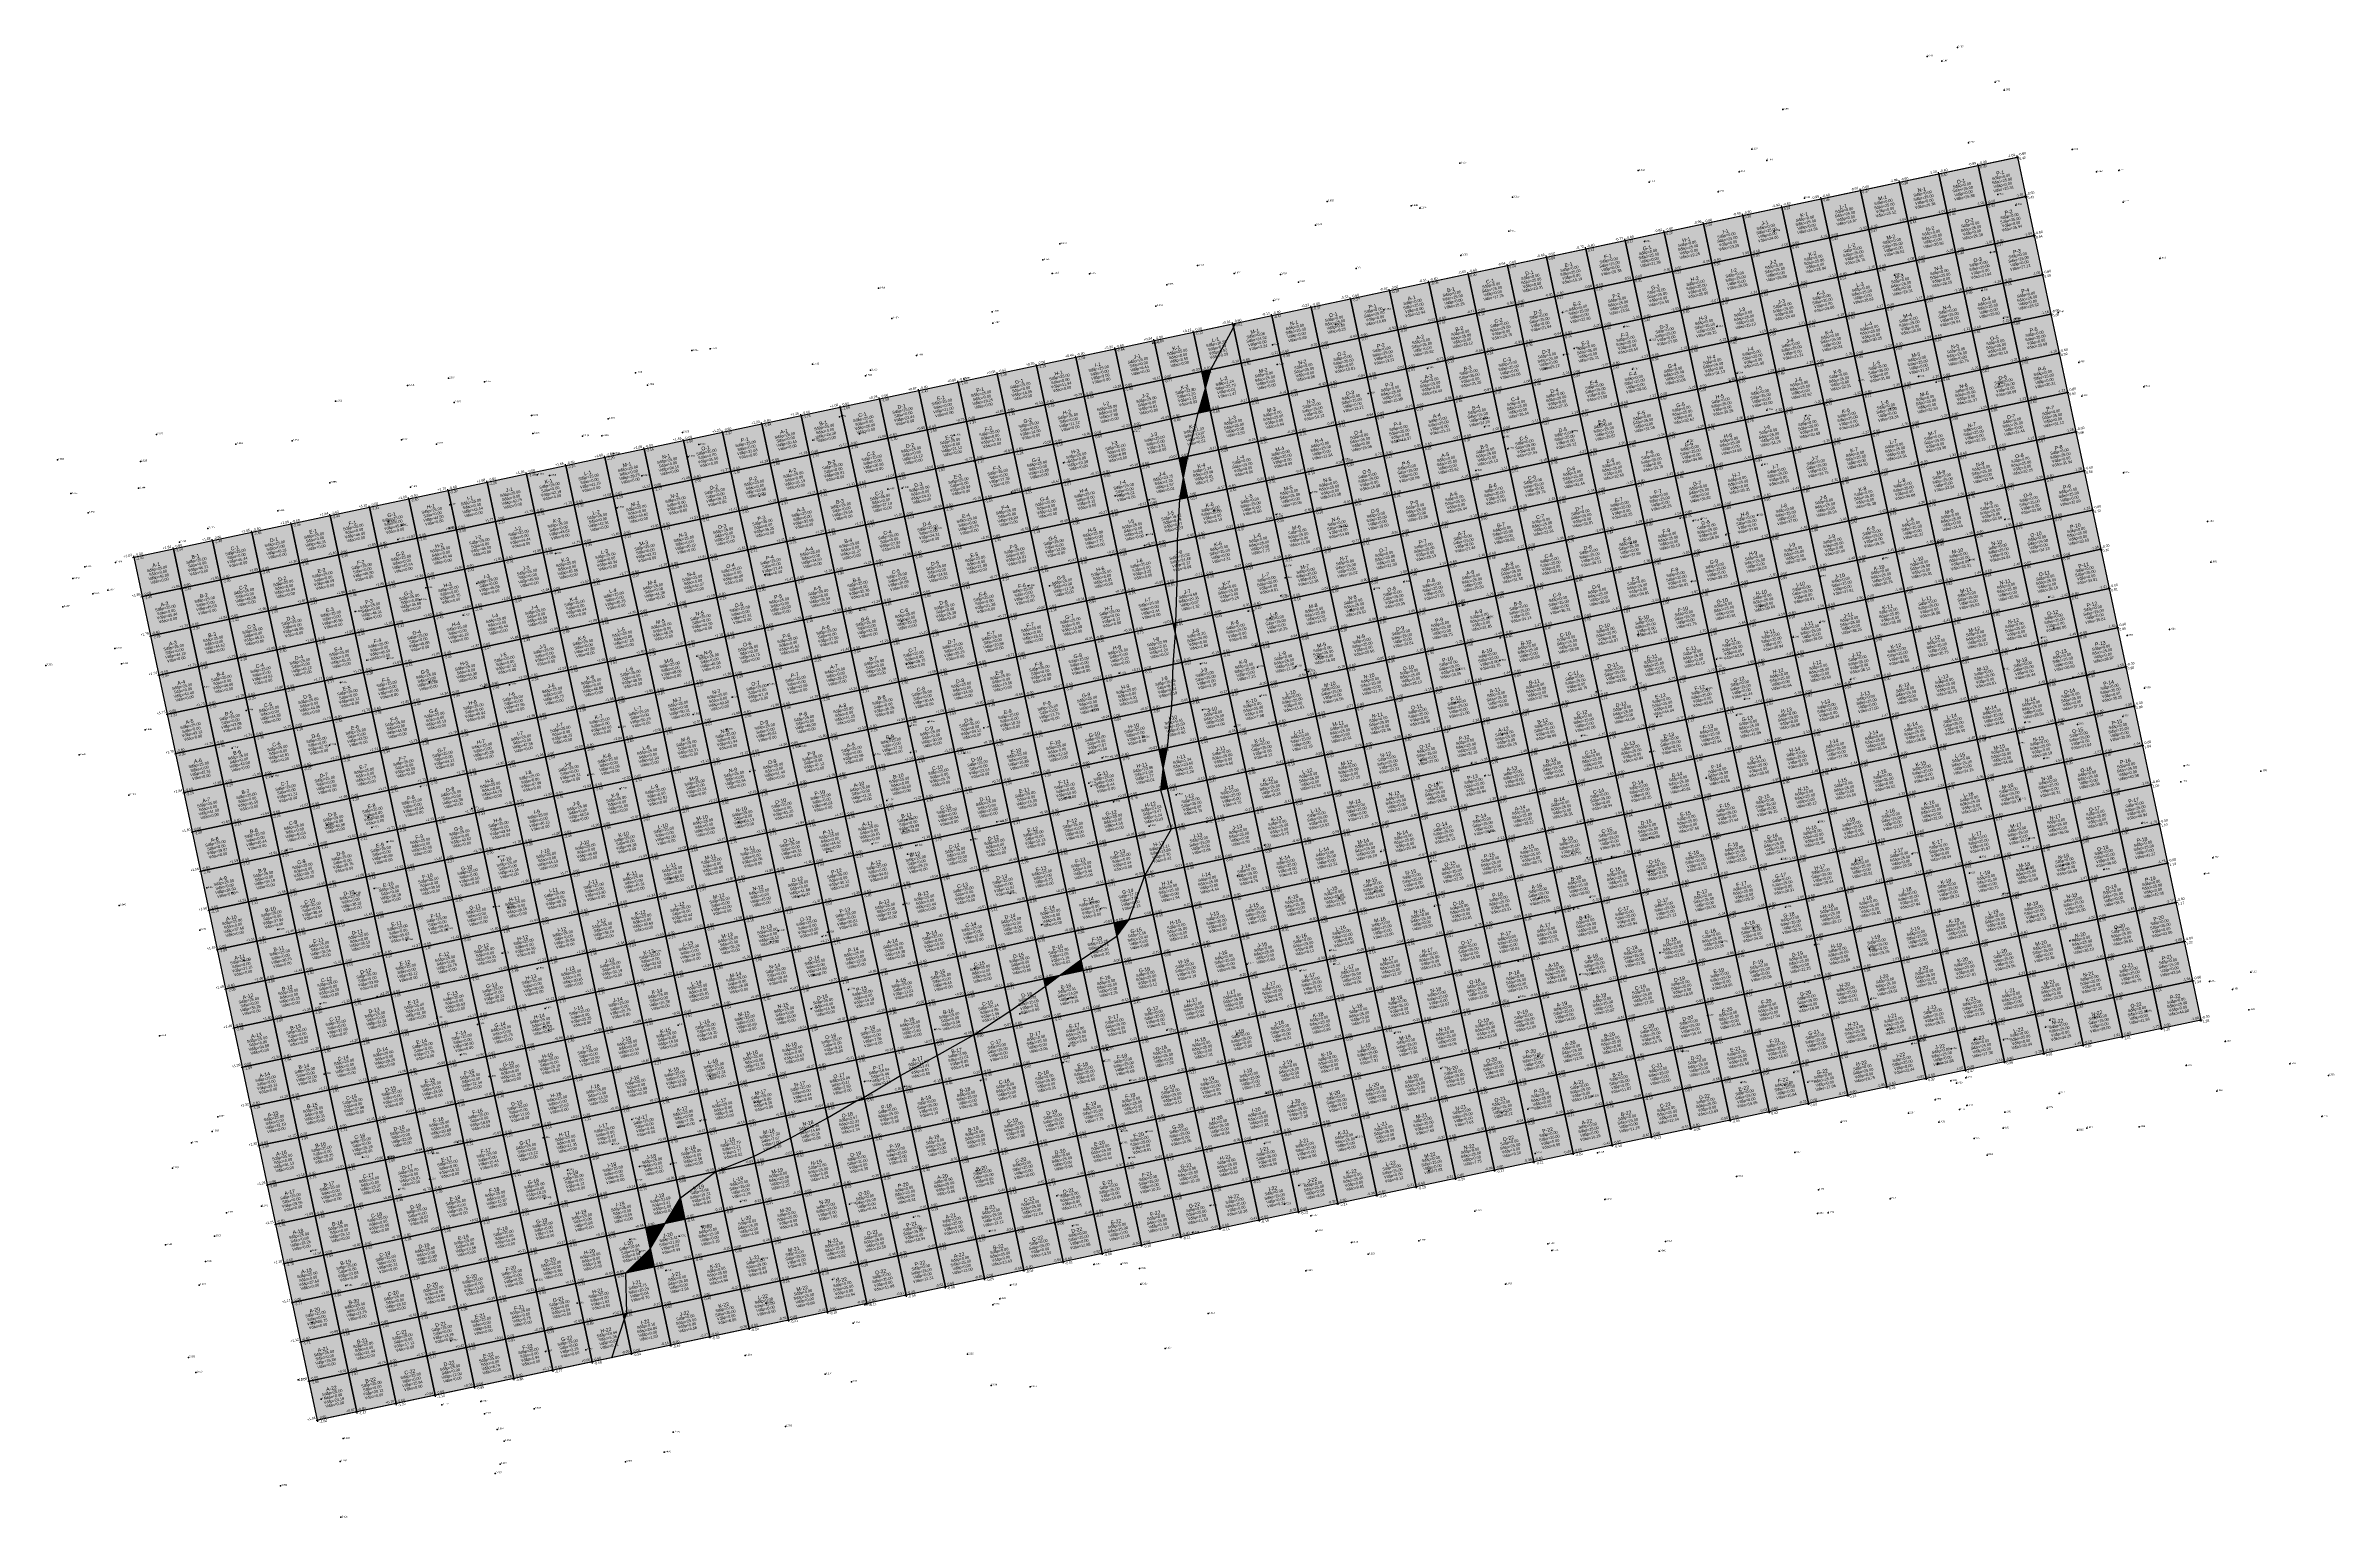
# Model space of a CAD drawing. Header units: metres. Extents: x 466 to 874, y 288 to 471.
# Drawn here: x 466.1 to 751.4, y 287.9 to 471.4 of the extents above; entities that cross this region are included whole.
import ezdxf
from ezdxf.enums import TextEntityAlignment as Align

# ---------------------------------------------------------------- set-up
doc = ezdxf.new("R2010")
doc.units = ezdxf.units.M
for name, color, linetype in [('SN-Dao', 1, 'Continuous'), ('SN-Dap', 3, 'Continuous'), ('SN-DiemDo', 9, 'Continuous'), ('SN-DuongKhong', 6, 'Continuous'), ('SN-Luoi', 8, 'Continuous'), ('SN-Nut', 7, 'Continuous'), ('SN-O', 7, 'Continuous'), ('SN-RanhGioi', 1, 'Continuous')]:
    doc.layers.add(name, color=color, linetype=linetype)
doc.styles.add('SN', font='arial.ttf')

# ---------------------------------------------------------------- blocks, each defined once
blk = doc.blocks.new('SN_O')
at = {"color": 7, "style": 'SN'}
for tag, p in [('SDAO', (0, 0)), ('SDAP', (0, 0.513)), ('VDAO', (0, -1.026)), ('VDAP', (0, -0.513))]:
    blk.add_attdef(tag, text='', height=0.342, dxfattribs=at).set_placement(p, align=Align.MIDDLE_CENTER)
at = {"color": 2, "style": 'SN'}
blk.add_attdef('TEN', text='', height=0.456, dxfattribs=at).set_placement((0, 1.026), align=Align.MIDDLE_CENTER)
blk = doc.blocks.new('SN_NUT')
for p, q in [((-0.19, 0), (0.19, 0)), ((0, -0.19), (0, 0.19))]:
    blk.add_line(p, q)
at = {"color": 5, "style": 'SN'}
blk.add_attdef('CC', text='', height=0.304, dxfattribs=at).set_placement((-0.19, 0.114), align=Align.BOTTOM_RIGHT)
at = {"color": 1, "style": 'SN'}
blk.add_attdef('CDTK', (0.19, 0.114), '', height=0.304, dxfattribs=at)
at = {"color": 3, "style": 'SN'}
blk.add_attdef('CDTN', (0.19, -0.418), '', height=0.304, dxfattribs=at)

msp = doc.modelspace()

# ---------------------------------------------------------------- hatches: boundary and pattern name
at = {"layer": 'SN-Dao', "transparency": 33554534}
for points in [[(708.03, 451.56), (703.14, 450.53), (702.1, 455.42), (706.99, 456.46)], [(712.92, 452.6), (708.03, 451.56), (706.99, 456.46), (711.89, 457.5)], [(698.25, 449.49), (693.36, 448.45), (692.32, 453.34), (697.21, 454.38)], [(703.14, 450.53), (698.25, 449.49), (697.21, 454.38), (702.1, 455.42)], [(683.58, 446.37), (678.69, 445.33), (677.65, 450.22), (682.54, 451.26)], [(688.47, 447.41), (683.58, 446.37), (682.54, 451.26), (687.43, 452.3)], [(693.36, 448.45), (688.47, 447.41), (687.43, 452.3), (692.32, 453.34)], [(703.14, 450.53), (708.03, 451.56), (709.07, 446.67), (704.18, 445.63)], [(708.03, 451.56), (712.92, 452.6), (713.96, 447.71), (709.07, 446.67)], [(668.91, 443.25), (664.02, 442.21), (662.98, 447.1), (667.87, 448.14)], [(673.8, 444.29), (668.91, 443.25), (667.87, 448.14), (672.76, 449.18)], [(678.69, 445.33), (673.8, 444.29), (672.76, 449.18), (677.65, 450.22)], [(688.47, 447.41), (693.36, 448.45), (694.4, 443.56), (689.51, 442.52)], [(693.36, 448.45), (698.25, 449.49), (699.29, 444.59), (694.4, 443.56)], [(698.25, 449.49), (703.14, 450.53), (704.18, 445.63), (699.29, 444.59)], [(659.13, 441.17), (654.24, 440.13), (653.2, 445.02), (658.09, 446.06)], [(664.02, 442.21), (659.13, 441.17), (658.09, 446.06), (662.98, 447.1)], [(673.8, 444.29), (678.69, 445.33), (679.73, 440.44), (674.84, 439.4)], [(678.69, 445.33), (683.58, 446.37), (684.62, 441.48), (679.73, 440.44)], [(683.58, 446.37), (688.47, 447.41), (689.51, 442.52), (684.62, 441.48)], [(699.29, 444.59), (704.18, 445.63), (705.22, 440.74), (700.33, 439.7)], [(704.18, 445.63), (709.07, 446.67), (710.11, 441.78), (705.22, 440.74)], [(709.07, 446.67), (713.96, 447.71), (715, 442.82), (710.11, 441.78)], [(644.45, 438.05), (639.56, 437.01), (638.52, 441.9), (643.41, 442.94)], [(649.35, 439.09), (644.45, 438.05), (643.41, 442.94), (648.31, 443.98)], [(654.24, 440.13), (649.35, 439.09), (648.31, 443.98), (653.2, 445.02)], [(659.13, 441.17), (664.02, 442.21), (665.06, 437.32), (660.17, 436.28)], [(664.02, 442.21), (668.91, 443.25), (669.95, 438.36), (665.06, 437.32)], [(668.91, 443.25), (673.8, 444.29), (674.84, 439.4), (669.95, 438.36)], [(684.62, 441.48), (689.51, 442.52), (690.55, 437.62), (685.66, 436.59)], [(689.51, 442.52), (694.4, 443.56), (695.44, 438.66), (690.55, 437.62)], [(694.4, 443.56), (699.29, 444.59), (700.33, 439.7), (695.44, 438.66)], [(710.11, 441.78), (715, 442.82), (716.04, 437.93), (711.15, 436.89)], [(629.78, 434.93), (624.89, 433.89), (623.85, 438.78), (628.74, 439.82)], [(634.67, 435.97), (629.78, 434.93), (628.74, 439.82), (633.63, 440.86)], [(639.56, 437.01), (634.67, 435.97), (633.63, 440.86), (638.52, 441.9)], [(649.35, 439.09), (654.24, 440.13), (655.28, 435.24), (650.38, 434.2)], [(654.24, 440.13), (659.13, 441.17), (660.17, 436.28), (655.28, 435.24)], [(669.95, 438.36), (674.84, 439.4), (675.88, 434.51), (670.99, 433.47)], [(674.84, 439.4), (679.73, 440.44), (680.77, 435.55), (675.88, 434.51)], [(679.73, 440.44), (684.62, 441.48), (685.66, 436.59), (680.77, 435.55)], [(695.44, 438.66), (700.33, 439.7), (701.37, 434.81), (696.48, 433.77)], [(700.33, 439.7), (705.22, 440.74), (706.26, 435.85), (701.37, 434.81)], [(705.22, 440.74), (710.11, 441.78), (711.15, 436.89), (706.26, 435.85)], [(614.42, 436.78), (618.96, 437.74), (620, 432.85), (615.11, 431.81), (614.16, 436.26)], [(624.89, 433.89), (620, 432.85), (618.96, 437.74), (623.85, 438.78)], [(639.56, 437.01), (640.6, 432.12), (635.71, 431.08), (634.67, 435.97)], [(639.56, 437.01), (644.45, 438.05), (645.49, 433.16), (640.6, 432.12)], [(644.45, 438.05), (649.35, 439.09), (650.38, 434.2), (645.49, 433.16)], [(660.17, 436.28), (665.06, 437.32), (666.1, 432.43), (661.21, 431.39)], [(665.06, 437.32), (669.95, 438.36), (670.99, 433.47), (666.1, 432.43)], [(680.77, 435.55), (685.66, 436.59), (686.7, 431.69), (681.81, 430.66)], [(685.66, 436.59), (690.55, 437.62), (691.59, 432.73), (686.7, 431.69)], [(690.55, 437.62), (695.44, 438.66), (696.48, 433.77), (691.59, 432.73)], [(706.26, 435.85), (711.15, 436.89), (712.19, 432), (707.3, 430.96)], [(711.15, 436.89), (716.04, 437.93), (717.08, 433.04), (712.19, 432)], [(614.16, 436.26), (615.11, 431.81), (611.35, 431.01)], [(620, 432.85), (624.89, 433.89), (625.93, 429), (621.04, 427.96)], [(624.89, 433.89), (629.78, 434.93), (630.82, 430.04), (625.93, 429)], [(629.78, 434.93), (634.67, 435.97), (635.71, 431.08), (630.82, 430.04)], [(645.49, 433.16), (650.38, 434.2), (651.42, 429.31), (646.53, 428.27)], [(650.38, 434.2), (655.28, 435.24), (656.31, 430.35), (651.42, 429.31)], [(655.28, 435.24), (660.17, 436.28), (661.21, 431.39), (656.31, 430.35)], [(670.99, 433.47), (675.88, 434.51), (676.92, 429.62), (672.03, 428.58)], [(675.88, 434.51), (680.77, 435.55), (681.81, 430.66), (676.92, 429.62)], [(691.59, 432.73), (696.48, 433.77), (697.52, 428.88), (692.63, 427.84)], [(696.48, 433.77), (701.37, 434.81), (702.41, 429.92), (697.52, 428.88)], [(701.37, 434.81), (706.26, 435.85), (707.3, 430.96), (702.41, 429.92)], [(611.35, 431.01), (615.11, 431.81), (616.15, 426.92), (611.26, 425.88), (610.66, 428.68)], [(615.11, 431.81), (620, 432.85), (621.04, 427.96), (616.15, 426.92)], [(630.82, 430.04), (635.71, 431.08), (636.75, 426.19), (631.86, 425.15)], [(640.6, 432.12), (641.64, 427.23), (636.75, 426.19), (635.71, 431.08)], [(640.6, 432.12), (645.49, 433.16), (646.53, 428.27), (641.64, 427.23)], [(656.31, 430.35), (661.21, 431.39), (662.25, 426.5), (657.35, 425.46)], [(661.21, 431.39), (666.1, 432.43), (667.14, 427.54), (662.25, 426.5)], [(666.1, 432.43), (670.99, 433.47), (672.03, 428.58), (667.14, 427.54)], [(681.81, 430.66), (686.7, 431.69), (687.74, 426.8), (682.85, 425.76)], [(686.7, 431.69), (691.59, 432.73), (692.63, 427.84), (687.74, 426.8)], [(702.41, 429.92), (707.3, 430.96), (708.34, 426.07), (703.45, 425.03)], [(707.3, 430.96), (712.19, 432), (713.23, 427.11), (708.34, 426.07)], [(712.19, 432), (717.08, 433.04), (718.12, 428.15), (713.23, 427.11)], [(610.66, 428.68), (611.26, 425.88), (609.75, 425.56)], [(616.15, 426.92), (621.04, 427.96), (622.08, 423.07), (617.19, 422.03)], [(621.04, 427.96), (625.93, 429), (626.97, 424.11), (622.08, 423.07)], [(625.93, 429), (630.82, 430.04), (631.86, 425.15), (626.97, 424.11)], [(641.64, 427.23), (646.53, 428.27), (647.57, 423.38), (642.68, 422.34)], [(646.53, 428.27), (651.42, 429.31), (652.46, 424.42), (647.57, 423.38)], [(651.42, 429.31), (656.31, 430.35), (657.35, 425.46), (652.46, 424.42)], [(667.14, 427.54), (672.03, 428.58), (673.07, 423.69), (668.18, 422.65)], [(672.03, 428.58), (676.92, 429.62), (677.96, 424.72), (673.07, 423.69)], [(676.92, 429.62), (681.81, 430.66), (682.85, 425.76), (677.96, 424.72)], [(692.63, 427.84), (697.52, 428.88), (698.56, 423.99), (693.67, 422.95)], [(697.52, 428.88), (702.41, 429.92), (703.45, 425.03), (698.56, 423.99)], [(713.23, 427.11), (718.12, 428.15), (719.16, 423.26), (714.27, 422.22)], [(609.75, 425.56), (611.26, 425.88), (612.3, 420.99), (608.46, 420.18)], [(611.26, 425.88), (616.15, 426.92), (617.19, 422.03), (612.3, 420.99)], [(626.97, 424.11), (631.86, 425.15), (632.9, 420.26), (628.01, 419.22)], [(631.86, 425.15), (636.75, 426.19), (637.79, 421.3), (632.9, 420.26)], [(641.64, 427.23), (642.68, 422.34), (637.79, 421.3), (636.75, 426.19)], [(652.46, 424.42), (657.35, 425.46), (658.39, 420.57), (653.5, 419.53)], [(657.35, 425.46), (662.25, 426.5), (663.28, 421.61), (658.39, 420.57)], [(662.25, 426.5), (667.14, 427.54), (668.18, 422.65), (663.28, 421.61)], [(677.96, 424.72), (682.85, 425.76), (683.89, 420.87), (679, 419.83)], [(682.85, 425.76), (687.74, 426.8), (688.78, 421.91), (683.89, 420.87)], [(687.74, 426.8), (692.63, 427.84), (693.67, 422.95), (688.78, 421.91)], [(703.45, 425.03), (708.34, 426.07), (709.38, 421.18), (704.49, 420.14)], [(708.34, 426.07), (713.23, 427.11), (714.27, 422.22), (709.38, 421.18)], [(617.19, 422.03), (622.08, 423.07), (623.12, 418.18), (618.23, 417.14)], [(622.08, 423.07), (626.97, 424.11), (628.01, 419.22), (623.12, 418.18)], [(642.68, 422.34), (643.72, 417.45), (638.83, 416.41), (637.79, 421.3)], [(642.68, 422.34), (647.57, 423.38), (648.61, 418.49), (643.72, 417.45)], [(647.57, 423.38), (652.46, 424.42), (653.5, 419.53), (648.61, 418.49)], [(663.28, 421.61), (668.18, 422.65), (669.22, 417.75), (664.32, 416.72)], [(668.18, 422.65), (673.07, 423.69), (674.11, 418.79), (669.22, 417.75)], [(673.07, 423.69), (677.96, 424.72), (679, 419.83), (674.11, 418.79)], [(688.78, 421.91), (693.67, 422.95), (694.71, 418.06), (689.82, 417.02)], [(693.67, 422.95), (698.56, 423.99), (699.6, 419.1), (694.71, 418.06)], [(698.56, 423.99), (703.45, 425.03), (704.49, 420.14), (699.6, 419.1)], [(709.38, 421.18), (714.27, 422.22), (715.31, 417.33), (710.42, 416.29)], [(714.27, 422.22), (719.16, 423.26), (720.2, 418.37), (715.31, 417.33)], [(608.46, 420.18), (612.3, 420.99), (613.34, 416.1), (608.45, 415.06), (607.93, 417.51)], [(612.3, 420.99), (617.19, 422.03), (618.23, 417.14), (613.34, 416.1)], [(628.01, 419.22), (632.9, 420.26), (633.94, 415.37), (629.05, 414.33)], [(632.9, 420.26), (637.79, 421.3), (638.83, 416.41), (633.94, 415.37)], [(648.61, 418.49), (653.5, 419.53), (654.54, 414.64), (649.65, 413.6)], [(653.5, 419.53), (658.39, 420.57), (659.43, 415.68), (654.54, 414.64)], [(658.39, 420.57), (663.28, 421.61), (664.32, 416.72), (659.43, 415.68)], [(674.11, 418.79), (679, 419.83), (680.04, 414.94), (675.15, 413.9)], [(679, 419.83), (683.89, 420.87), (684.93, 415.98), (680.04, 414.94)], [(683.89, 420.87), (688.78, 421.91), (689.82, 417.02), (684.93, 415.98)], [(699.6, 419.1), (704.49, 420.14), (705.53, 415.25), (700.64, 414.21)], [(704.49, 420.14), (709.38, 421.18), (710.42, 416.29), (705.53, 415.25)], [(607.93, 417.51), (608.45, 415.06), (607.47, 414.85)], [(613.34, 416.1), (618.23, 417.14), (619.27, 412.25), (614.38, 411.21)], [(618.23, 417.14), (623.12, 418.18), (624.16, 413.29), (619.27, 412.25)], [(623.12, 418.18), (628.01, 419.22), (629.05, 414.33), (624.16, 413.29)], [(643.72, 417.45), (644.76, 412.56), (639.87, 411.52), (638.83, 416.41)], [(643.72, 417.45), (648.61, 418.49), (649.65, 413.6), (644.76, 412.56)], [(659.43, 415.68), (664.32, 416.72), (665.36, 411.82), (660.47, 410.79)], [(664.32, 416.72), (669.22, 417.75), (670.25, 412.86), (665.36, 411.82)], [(669.22, 417.75), (674.11, 418.79), (675.15, 413.9), (670.25, 412.86)], [(684.93, 415.98), (689.82, 417.02), (690.86, 412.13), (685.97, 411.09)], [(689.82, 417.02), (694.71, 418.06), (695.75, 413.17), (690.86, 412.13)], [(694.71, 418.06), (699.6, 419.1), (700.64, 414.21), (695.75, 413.17)], [(710.42, 416.29), (715.31, 417.33), (716.35, 412.44), (711.46, 411.4)], [(715.31, 417.33), (720.2, 418.37), (721.24, 413.48), (716.35, 412.44)], [(607.47, 414.85), (608.45, 415.06), (609.49, 410.17), (607.19, 409.68)], [(608.45, 415.06), (613.34, 416.1), (614.38, 411.21), (609.49, 410.17)], [(624.16, 413.29), (629.05, 414.33), (630.09, 409.44), (625.2, 408.4)], [(629.05, 414.33), (633.94, 415.37), (634.98, 410.48), (630.09, 409.44)], [(633.94, 415.37), (638.83, 416.41), (639.87, 411.52), (634.98, 410.48)], [(649.65, 413.6), (654.54, 414.64), (655.58, 409.75), (650.69, 408.71)], [(654.54, 414.64), (659.43, 415.68), (660.47, 410.79), (655.58, 409.75)], [(670.25, 412.86), (675.15, 413.9), (676.18, 409.01), (671.29, 407.97)], [(675.15, 413.9), (680.04, 414.94), (681.08, 410.05), (676.18, 409.01)], [(680.04, 414.94), (684.93, 415.98), (685.97, 411.09), (681.08, 410.05)], [(695.75, 413.17), (700.64, 414.21), (701.68, 409.32), (696.79, 408.28)], [(700.64, 414.21), (705.53, 415.25), (706.57, 410.36), (701.68, 409.32)], [(705.53, 415.25), (710.42, 416.29), (711.46, 411.4), (706.57, 410.36)], [(609.49, 410.17), (614.38, 411.21), (615.42, 406.32), (610.53, 405.28)], [(614.38, 411.21), (619.27, 412.25), (620.31, 407.36), (615.42, 406.32)], [(619.27, 412.25), (624.16, 413.29), (625.2, 408.4), (620.31, 407.36)], [(634.98, 410.48), (639.87, 411.52), (640.91, 406.63), (636.02, 405.59)], [(644.76, 412.56), (645.8, 407.67), (640.91, 406.63), (639.87, 411.52)], [(644.76, 412.56), (649.65, 413.6), (650.69, 408.71), (645.8, 407.67)], [(660.47, 410.79), (665.36, 411.82), (666.4, 406.93), (661.51, 405.89)], [(665.36, 411.82), (670.25, 412.86), (671.29, 407.97), (666.4, 406.93)], [(681.08, 410.05), (685.97, 411.09), (687.01, 406.2), (682.12, 405.16)], [(685.97, 411.09), (690.86, 412.13), (691.9, 407.24), (687.01, 406.2)], [(690.86, 412.13), (695.75, 413.17), (696.79, 408.28), (691.9, 407.24)], [(706.57, 410.36), (711.46, 411.4), (712.5, 406.51), (707.61, 405.47)], [(711.46, 411.4), (716.35, 412.44), (717.39, 407.55), (712.5, 406.51)], [(716.35, 412.44), (721.24, 413.48), (722.28, 408.59), (717.39, 407.55)], [(607.19, 409.68), (609.49, 410.17), (610.53, 405.28), (607.16, 404.57)], [(620.31, 407.36), (625.2, 408.4), (626.24, 403.51), (621.35, 402.47)], [(625.2, 408.4), (630.09, 409.44), (631.13, 404.55), (626.24, 403.51)], [(630.09, 409.44), (634.98, 410.48), (636.02, 405.59), (631.13, 404.55)], [(645.8, 407.67), (650.69, 408.71), (651.73, 403.82), (646.84, 402.78)], [(650.69, 408.71), (655.58, 409.75), (656.62, 404.85), (651.73, 403.82)], [(655.58, 409.75), (660.47, 410.79), (661.51, 405.89), (656.62, 404.85)], [(666.4, 406.93), (671.29, 407.97), (672.33, 403.08), (667.44, 402.04)], [(671.29, 407.97), (676.18, 409.01), (677.22, 404.12), (672.33, 403.08)], [(676.18, 409.01), (681.08, 410.05), (682.12, 405.16), (677.22, 404.12)], [(691.9, 407.24), (696.79, 408.28), (697.83, 403.39), (692.94, 402.35)], [(696.79, 408.28), (701.68, 409.32), (702.72, 404.43), (697.83, 403.39)], [(701.68, 409.32), (706.57, 410.36), (707.61, 405.47), (702.72, 404.43)], [(717.39, 407.55), (722.28, 408.59), (723.32, 403.7), (718.43, 402.66)], [(607.16, 404.57), (610.53, 405.28), (611.57, 400.39), (606.98, 399.42)], [(610.53, 405.28), (615.42, 406.32), (616.46, 401.43), (611.57, 400.39)], [(615.42, 406.32), (620.31, 407.36), (621.35, 402.47), (616.46, 401.43)], [(631.13, 404.55), (636.02, 405.59), (637.06, 400.7), (632.17, 399.66)], [(636.02, 405.59), (640.91, 406.63), (641.95, 401.74), (637.06, 400.7)], [(645.8, 407.67), (646.84, 402.78), (641.95, 401.74), (640.91, 406.63)], [(656.62, 404.85), (661.51, 405.89), (662.55, 401), (657.66, 399.96)], [(661.51, 405.89), (666.4, 406.93), (667.44, 402.04), (662.55, 401)], [(677.22, 404.12), (682.12, 405.16), (683.15, 400.27), (678.26, 399.23)], [(682.12, 405.16), (687.01, 406.2), (688.05, 401.31), (683.15, 400.27)], [(687.01, 406.2), (691.9, 407.24), (692.94, 402.35), (688.05, 401.31)], [(702.72, 404.43), (707.61, 405.47), (708.65, 400.58), (703.76, 399.54)], [(707.61, 405.47), (712.5, 406.51), (713.54, 401.62), (708.65, 400.58)], [(712.5, 406.51), (717.39, 407.55), (718.43, 402.66), (713.54, 401.62)], [(616.46, 401.43), (621.35, 402.47), (622.39, 397.58), (617.5, 396.54)], [(621.35, 402.47), (626.24, 403.51), (627.28, 398.62), (622.39, 397.58)], [(626.24, 403.51), (631.13, 404.55), (632.17, 399.66), (627.28, 398.62)], [(646.84, 402.78), (647.88, 397.88), (642.99, 396.85), (641.95, 401.74)], [(646.84, 402.78), (651.73, 403.82), (652.77, 398.92), (647.88, 397.88)], [(651.73, 403.82), (656.62, 404.85), (657.66, 399.96), (652.77, 398.92)], [(667.44, 402.04), (672.33, 403.08), (673.37, 398.19), (668.48, 397.15)], [(672.33, 403.08), (677.22, 404.12), (678.26, 399.23), (673.37, 398.19)], [(688.05, 401.31), (692.94, 402.35), (693.98, 397.46), (689.09, 396.42)], [(692.94, 402.35), (697.83, 403.39), (698.87, 398.5), (693.98, 397.46)], [(697.83, 403.39), (702.72, 404.43), (703.76, 399.54), (698.87, 398.5)], [(713.54, 401.62), (718.43, 402.66), (719.47, 397.77), (714.58, 396.73)], [(718.43, 402.66), (723.32, 403.7), (724.36, 398.81), (719.47, 397.77)], [(606.98, 399.42), (611.57, 400.39), (612.61, 395.5), (607.71, 394.46), (606.93, 398.13)], [(611.57, 400.39), (616.46, 401.43), (617.5, 396.54), (612.61, 395.5)], [(627.28, 398.62), (632.17, 399.66), (633.21, 394.77), (628.32, 393.73)], [(632.17, 399.66), (637.06, 400.7), (638.1, 395.81), (633.21, 394.77)], [(637.06, 400.7), (641.95, 401.74), (642.99, 396.85), (638.1, 395.81)], [(652.77, 398.92), (657.66, 399.96), (658.7, 395.07), (653.81, 394.03)], [(657.66, 399.96), (662.55, 401), (663.59, 396.11), (658.7, 395.07)], [(662.55, 401), (667.44, 402.04), (668.48, 397.15), (663.59, 396.11)], [(678.26, 399.23), (683.15, 400.27), (684.19, 395.38), (679.3, 394.34)], [(683.15, 400.27), (688.05, 401.31), (689.09, 396.42), (684.19, 395.38)], [(698.87, 398.5), (703.76, 399.54), (704.8, 394.65), (699.91, 393.61)], [(703.76, 399.54), (708.65, 400.58), (709.69, 395.69), (704.8, 394.65)], [(708.65, 400.58), (713.54, 401.62), (714.58, 396.73), (709.69, 395.69)], [(606.93, 398.13), (607.71, 394.46), (606.67, 394.24)], [(612.61, 395.5), (617.5, 396.54), (618.54, 391.65), (613.64, 390.61)], [(617.5, 396.54), (622.39, 397.58), (623.43, 392.69), (618.54, 391.65)], [(622.39, 397.58), (627.28, 398.62), (628.32, 393.73), (623.43, 392.69)], [(638.1, 395.81), (642.99, 396.85), (644.03, 391.95), (639.14, 390.92)], [(647.88, 397.88), (648.92, 392.99), (644.03, 391.95), (642.99, 396.85)], [(647.88, 397.88), (652.77, 398.92), (653.81, 394.03), (648.92, 392.99)], [(663.59, 396.11), (668.48, 397.15), (669.52, 392.26), (664.63, 391.22)], [(668.48, 397.15), (673.37, 398.19), (674.41, 393.3), (669.52, 392.26)], [(673.37, 398.19), (678.26, 399.23), (679.3, 394.34), (674.41, 393.3)], [(689.09, 396.42), (693.98, 397.46), (695.02, 392.57), (690.12, 391.53)], [(693.98, 397.46), (698.87, 398.5), (699.91, 393.61), (695.02, 392.57)], [(709.69, 395.69), (714.58, 396.73), (715.62, 391.84), (710.73, 390.8)], [(714.58, 396.73), (719.47, 397.77), (720.51, 392.88), (715.62, 391.84)], [(719.47, 397.77), (724.36, 398.81), (725.4, 393.92), (720.51, 392.88)], [(606.67, 394.24), (607.71, 394.46), (608.75, 389.57), (606.5, 389.09)], [(607.71, 394.46), (612.61, 395.5), (613.64, 390.61), (608.75, 389.57)], [(623.43, 392.69), (628.32, 393.73), (629.36, 388.84), (624.47, 387.8)], [(628.32, 393.73), (633.21, 394.77), (634.25, 389.88), (629.36, 388.84)], [(633.21, 394.77), (638.1, 395.81), (639.14, 390.92), (634.25, 389.88)], [(648.92, 392.99), (653.81, 394.03), (654.85, 389.14), (649.96, 388.1)], [(653.81, 394.03), (658.7, 395.07), (659.74, 390.18), (654.85, 389.14)], [(658.7, 395.07), (663.59, 396.11), (664.63, 391.22), (659.74, 390.18)], [(674.41, 393.3), (679.3, 394.34), (680.34, 389.45), (675.45, 388.41)], [(679.3, 394.34), (684.19, 395.38), (685.23, 390.49), (680.34, 389.45)], [(684.19, 395.38), (689.09, 396.42), (690.12, 391.53), (685.23, 390.49)], [(699.91, 393.61), (704.8, 394.65), (705.84, 389.76), (700.95, 388.72)], [(704.8, 394.65), (709.69, 395.69), (710.73, 390.8), (705.84, 389.76)], [(720.51, 392.88), (725.4, 393.92), (726.44, 389.02), (721.55, 387.99)], [(613.64, 390.61), (618.54, 391.65), (619.58, 386.76), (614.68, 385.72)], [(618.54, 391.65), (623.43, 392.69), (624.47, 387.8), (619.58, 386.76)], [(634.25, 389.88), (639.14, 390.92), (640.18, 386.02), (635.29, 384.98)], [(639.14, 390.92), (644.03, 391.95), (645.07, 387.06), (640.18, 386.02)], [(648.92, 392.99), (649.96, 388.1), (645.07, 387.06), (644.03, 391.95)], [(659.74, 390.18), (664.63, 391.22), (665.67, 386.33), (660.78, 385.29)], [(664.63, 391.22), (669.52, 392.26), (670.56, 387.37), (665.67, 386.33)], [(669.52, 392.26), (674.41, 393.3), (675.45, 388.41), (670.56, 387.37)], [(685.23, 390.49), (690.12, 391.53), (691.16, 386.64), (686.27, 385.6)], [(690.12, 391.53), (695.02, 392.57), (696.05, 387.68), (691.16, 386.64)], [(695.02, 392.57), (699.91, 393.61), (700.95, 388.72), (696.05, 387.68)], [(710.73, 390.8), (715.62, 391.84), (716.66, 386.95), (711.77, 385.91)], [(715.62, 391.84), (720.51, 392.88), (721.55, 387.99), (716.66, 386.95)], [(606.5, 389.09), (608.75, 389.57), (609.79, 384.68), (605.95, 383.86)], [(608.75, 389.57), (613.64, 390.61), (614.68, 385.72), (609.79, 384.68)], [(624.47, 387.8), (629.36, 388.84), (630.4, 383.95), (625.51, 382.91)], [(629.36, 388.84), (634.25, 389.88), (635.29, 384.98), (630.4, 383.95)], [(649.96, 388.1), (651, 383.21), (646.11, 382.17), (645.07, 387.06)], [(649.96, 388.1), (654.85, 389.14), (655.89, 384.25), (651, 383.21)], [(654.85, 389.14), (659.74, 390.18), (660.78, 385.29), (655.89, 384.25)], [(670.56, 387.37), (675.45, 388.41), (676.49, 383.52), (671.6, 382.48)], [(675.45, 388.41), (680.34, 389.45), (681.38, 384.56), (676.49, 383.52)], [(680.34, 389.45), (685.23, 390.49), (686.27, 385.6), (681.38, 384.56)], [(696.05, 387.68), (700.95, 388.72), (701.99, 383.83), (697.09, 382.79)], [(700.95, 388.72), (705.84, 389.76), (706.88, 384.87), (701.99, 383.83)], [(705.84, 389.76), (710.73, 390.8), (711.77, 385.91), (706.88, 384.87)], [(716.66, 386.95), (721.55, 387.99), (722.59, 383.09), (717.7, 382.05)], [(721.55, 387.99), (726.44, 389.02), (727.48, 384.13), (722.59, 383.09)], [(609.79, 384.68), (614.68, 385.72), (615.72, 380.83), (610.83, 379.79)], [(614.68, 385.72), (619.58, 386.76), (620.61, 381.87), (615.72, 380.83)], [(619.58, 386.76), (624.47, 387.8), (625.51, 382.91), (620.61, 381.87)], [(635.29, 384.98), (640.18, 386.02), (641.22, 381.13), (636.33, 380.09)], [(640.18, 386.02), (645.07, 387.06), (646.11, 382.17), (641.22, 381.13)], [(655.89, 384.25), (660.78, 385.29), (661.82, 380.4), (656.93, 379.36)], [(660.78, 385.29), (665.67, 386.33), (666.71, 381.44), (661.82, 380.4)], [(665.67, 386.33), (670.56, 387.37), (671.6, 382.48), (666.71, 381.44)], [(681.38, 384.56), (686.27, 385.6), (687.31, 380.71), (682.42, 379.67)], [(686.27, 385.6), (691.16, 386.64), (692.2, 381.75), (687.31, 380.71)], [(691.16, 386.64), (696.05, 387.68), (697.09, 382.79), (692.2, 381.75)], [(706.88, 384.87), (711.77, 385.91), (712.81, 381.02), (707.92, 379.98)], [(711.77, 385.91), (716.66, 386.95), (717.7, 382.05), (712.81, 381.02)], [(605.95, 383.86), (609.79, 384.68), (610.83, 379.79), (605.94, 378.75), (605.42, 381.19)], [(620.61, 381.87), (625.51, 382.91), (626.54, 378.01), (621.65, 376.98)], [(625.51, 382.91), (630.4, 383.95), (631.44, 379.05), (626.54, 378.01)], [(630.4, 383.95), (635.29, 384.98), (636.33, 380.09), (631.44, 379.05)], [(651, 383.21), (652.04, 378.32), (647.15, 377.28), (646.11, 382.17)], [(651, 383.21), (655.89, 384.25), (656.93, 379.36), (652.04, 378.32)], [(666.71, 381.44), (671.6, 382.48), (672.64, 377.59), (667.75, 376.55)], [(671.6, 382.48), (676.49, 383.52), (677.53, 378.63), (672.64, 377.59)], [(676.49, 383.52), (681.38, 384.56), (682.42, 379.67), (677.53, 378.63)], [(692.2, 381.75), (697.09, 382.79), (698.13, 377.9), (693.24, 376.86)], [(697.09, 382.79), (701.99, 383.83), (703.02, 378.94), (698.13, 377.9)], [(701.99, 383.83), (706.88, 384.87), (707.92, 379.98), (703.02, 378.94)], [(717.7, 382.05), (722.59, 383.09), (723.63, 378.2), (718.74, 377.16)], [(722.59, 383.09), (727.48, 384.13), (728.52, 379.24), (723.63, 378.2)], [(605.42, 381.19), (605.94, 378.75), (605.13, 378.57)], [(605.94, 378.75), (610.83, 379.79), (611.87, 374.9), (606.98, 373.86)], [(610.83, 379.79), (615.72, 380.83), (616.76, 375.94), (611.87, 374.9)], [(615.72, 380.83), (620.61, 381.87), (621.65, 376.98), (616.76, 375.94)], [(631.44, 379.05), (636.33, 380.09), (637.37, 375.2), (632.48, 374.16)], [(636.33, 380.09), (641.22, 381.13), (642.26, 376.24), (637.37, 375.2)], [(641.22, 381.13), (646.11, 382.17), (647.15, 377.28), (642.26, 376.24)], [(656.93, 379.36), (661.82, 380.4), (662.86, 375.51), (657.97, 374.47)], [(661.82, 380.4), (666.71, 381.44), (667.75, 376.55), (662.86, 375.51)], [(677.53, 378.63), (682.42, 379.67), (683.46, 374.78), (678.57, 373.74)], [(682.42, 379.67), (687.31, 380.71), (688.35, 375.82), (683.46, 374.78)], [(687.31, 380.71), (692.2, 381.75), (693.24, 376.86), (688.35, 375.82)], [(703.02, 378.94), (707.92, 379.98), (708.96, 375.08), (704.06, 374.05)], [(707.92, 379.98), (712.81, 381.02), (713.85, 376.12), (708.96, 375.08)], [(712.81, 381.02), (717.7, 382.05), (718.74, 377.16), (713.85, 376.12)], [(605.13, 378.57), (605.94, 378.75), (606.98, 373.86), (606.44, 373.74)], [(616.76, 375.94), (621.65, 376.98), (622.69, 372.08), (617.8, 371.05)], [(621.65, 376.98), (626.54, 378.01), (627.58, 373.12), (622.69, 372.08)], [(626.54, 378.01), (631.44, 379.05), (632.48, 374.16), (627.58, 373.12)], [(642.26, 376.24), (647.15, 377.28), (648.19, 372.39), (643.3, 371.35)], [(652.04, 378.32), (653.08, 373.43), (648.19, 372.39), (647.15, 377.28)], [(652.04, 378.32), (656.93, 379.36), (657.97, 374.47), (653.08, 373.43)], [(667.75, 376.55), (672.64, 377.59), (673.68, 372.7), (668.79, 371.66)], [(672.64, 377.59), (677.53, 378.63), (678.57, 373.74), (673.68, 372.7)], [(688.35, 375.82), (693.24, 376.86), (694.28, 371.97), (689.39, 370.93)], [(693.24, 376.86), (698.13, 377.9), (699.17, 373.01), (694.28, 371.97)], [(698.13, 377.9), (703.02, 378.94), (704.06, 374.05), (699.17, 373.01)], [(713.85, 376.12), (718.74, 377.16), (719.78, 372.27), (714.89, 371.23)], [(718.74, 377.16), (723.63, 378.2), (724.67, 373.31), (719.78, 372.27)], [(723.63, 378.2), (728.52, 379.24), (729.56, 374.35), (724.67, 373.31)], [(606.44, 373.74), (606.98, 373.86), (608.02, 368.97), (603.13, 367.93)], [(606.98, 373.86), (611.87, 374.9), (612.91, 370.01), (608.02, 368.97)], [(611.87, 374.9), (616.76, 375.94), (617.8, 371.05), (612.91, 370.01)], [(627.58, 373.12), (632.48, 374.16), (633.51, 369.27), (628.62, 368.23)], [(632.48, 374.16), (637.37, 375.2), (638.41, 370.31), (633.51, 369.27)], [(637.37, 375.2), (642.26, 376.24), (643.3, 371.35), (638.41, 370.31)], [(653.08, 373.43), (657.97, 374.47), (659.01, 369.58), (654.12, 368.54)], [(657.97, 374.47), (662.86, 375.51), (663.9, 370.62), (659.01, 369.58)], [(662.86, 375.51), (667.75, 376.55), (668.79, 371.66), (663.9, 370.62)], [(673.68, 372.7), (678.57, 373.74), (679.61, 368.85), (674.72, 367.81)], [(678.57, 373.74), (683.46, 374.78), (684.5, 369.89), (679.61, 368.85)], [(683.46, 374.78), (688.35, 375.82), (689.39, 370.93), (684.5, 369.89)], [(699.17, 373.01), (704.06, 374.05), (705.1, 369.15), (700.21, 368.12)], [(704.06, 374.05), (708.96, 375.08), (709.99, 370.19), (705.1, 369.15)], [(708.96, 375.08), (713.85, 376.12), (714.89, 371.23), (709.99, 370.19)], [(724.67, 373.31), (729.56, 374.35), (730.6, 369.46), (725.71, 368.42)], [(612.91, 370.01), (617.8, 371.05), (618.84, 366.15), (613.95, 365.11)], [(617.8, 371.05), (622.69, 372.08), (623.73, 367.19), (618.84, 366.15)], [(622.69, 372.08), (627.58, 373.12), (628.62, 368.23), (623.73, 367.19)], [(638.41, 370.31), (643.3, 371.35), (644.34, 366.46), (639.45, 365.42)], [(643.3, 371.35), (648.19, 372.39), (649.23, 367.5), (644.34, 366.46)], [(653.08, 373.43), (654.12, 368.54), (649.23, 367.5), (648.19, 372.39)], [(663.9, 370.62), (668.79, 371.66), (669.83, 366.77), (664.94, 365.73)], [(668.79, 371.66), (673.68, 372.7), (674.72, 367.81), (669.83, 366.77)], [(684.5, 369.89), (689.39, 370.93), (690.43, 366.04), (685.54, 365)], [(689.39, 370.93), (694.28, 371.97), (695.32, 367.08), (690.43, 366.04)], [(694.28, 371.97), (699.17, 373.01), (700.21, 368.12), (695.32, 367.08)], [(709.99, 370.19), (714.89, 371.23), (715.92, 366.34), (711.03, 365.3)], [(714.89, 371.23), (719.78, 372.27), (720.82, 367.38), (715.92, 366.34)], [(719.78, 372.27), (724.67, 373.31), (725.71, 368.42), (720.82, 367.38)], [(603.13, 367.93), (608.02, 368.97), (609.06, 364.08), (604.17, 363.04)], [(608.02, 368.97), (612.91, 370.01), (613.95, 365.11), (609.06, 364.08)], [(623.73, 367.19), (628.62, 368.23), (629.66, 363.34), (624.77, 362.3)], [(628.62, 368.23), (633.51, 369.27), (634.55, 364.38), (629.66, 363.34)], [(633.51, 369.27), (638.41, 370.31), (639.45, 365.42), (634.55, 364.38)], [(654.12, 368.54), (655.16, 363.65), (650.27, 362.61), (649.23, 367.5)], [(654.12, 368.54), (659.01, 369.58), (660.05, 364.69), (655.16, 363.65)], [(659.01, 369.58), (663.9, 370.62), (664.94, 365.73), (660.05, 364.69)], [(674.72, 367.81), (679.61, 368.85), (680.65, 363.96), (675.76, 362.92)], [(679.61, 368.85), (684.5, 369.89), (685.54, 365), (680.65, 363.96)], [(695.32, 367.08), (700.21, 368.12), (701.25, 363.22), (696.36, 362.18)], [(700.21, 368.12), (705.1, 369.15), (706.14, 364.26), (701.25, 363.22)], [(705.1, 369.15), (709.99, 370.19), (711.03, 365.3), (706.14, 364.26)], [(720.82, 367.38), (725.71, 368.42), (726.75, 363.53), (721.86, 362.49)], [(725.71, 368.42), (730.6, 369.46), (731.64, 364.57), (726.75, 363.53)], [(603.13, 367.93), (604.17, 363.04), (601.11, 362.39)], [(613.95, 365.11), (618.84, 366.15), (619.88, 361.26), (614.99, 360.22)], [(618.84, 366.15), (623.73, 367.19), (624.77, 362.3), (619.88, 361.26)], [(634.55, 364.38), (639.45, 365.42), (640.48, 360.53), (635.59, 359.49)], [(639.45, 365.42), (644.34, 366.46), (645.38, 361.57), (640.48, 360.53)], [(644.34, 366.46), (649.23, 367.5), (650.27, 362.61), (645.38, 361.57)], [(660.05, 364.69), (664.94, 365.73), (665.98, 360.84), (661.09, 359.8)], [(664.94, 365.73), (669.83, 366.77), (670.87, 361.88), (665.98, 360.84)], [(669.83, 366.77), (674.72, 367.81), (675.76, 362.92), (670.87, 361.88)], [(685.54, 365), (690.43, 366.04), (691.47, 361.15), (686.58, 360.11)], [(690.43, 366.04), (695.32, 367.08), (696.36, 362.18), (691.47, 361.15)], [(706.14, 364.26), (711.03, 365.3), (712.07, 360.41), (707.18, 359.37)], [(711.03, 365.3), (715.92, 366.34), (716.96, 361.45), (712.07, 360.41)], [(715.92, 366.34), (720.82, 367.38), (721.86, 362.49), (716.96, 361.45)], [(601.11, 362.39), (604.17, 363.04), (605.21, 358.14), (600.32, 357.11), (599.63, 360.37)], [(604.17, 363.04), (609.06, 364.08), (610.1, 359.18), (605.21, 358.14)], [(609.06, 364.08), (613.95, 365.11), (614.99, 360.22), (610.1, 359.18)], [(619.88, 361.26), (624.77, 362.3), (625.81, 357.41), (620.92, 356.37)], [(624.77, 362.3), (629.66, 363.34), (630.7, 358.45), (625.81, 357.41)], [(629.66, 363.34), (634.55, 364.38), (635.59, 359.49), (630.7, 358.45)], [(645.38, 361.57), (650.27, 362.61), (651.31, 357.72), (646.41, 356.68)], [(655.16, 363.65), (656.2, 358.76), (651.31, 357.72), (650.27, 362.61)], [(655.16, 363.65), (660.05, 364.69), (661.09, 359.8), (656.2, 358.76)], [(670.87, 361.88), (675.76, 362.92), (676.8, 358.03), (671.91, 356.99)], [(675.76, 362.92), (680.65, 363.96), (681.69, 359.07), (676.8, 358.03)], [(680.65, 363.96), (685.54, 365), (686.58, 360.11), (681.69, 359.07)], [(696.36, 362.18), (701.25, 363.22), (702.29, 358.33), (697.4, 357.29)], [(701.25, 363.22), (706.14, 364.26), (707.18, 359.37), (702.29, 358.33)], [(716.96, 361.45), (721.86, 362.49), (722.89, 357.6), (718, 356.56)], [(721.86, 362.49), (726.75, 363.53), (727.79, 358.64), (722.89, 357.6)], [(726.75, 363.53), (731.64, 364.57), (732.68, 359.68), (727.79, 358.64)], [(599.63, 360.37), (600.32, 357.11), (595.43, 356.07), (595.15, 357.4)], [(610.1, 359.18), (614.99, 360.22), (616.03, 355.33), (611.14, 354.29)], [(614.99, 360.22), (619.88, 361.26), (620.92, 356.37), (616.03, 355.33)], [(630.7, 358.45), (635.59, 359.49), (636.63, 354.6), (631.74, 353.56)], [(635.59, 359.49), (640.48, 360.53), (641.52, 355.64), (636.63, 354.6)], [(640.48, 360.53), (645.38, 361.57), (646.41, 356.68), (641.52, 355.64)], [(656.2, 358.76), (661.09, 359.8), (662.13, 354.91), (657.24, 353.87)], [(661.09, 359.8), (665.98, 360.84), (667.02, 355.95), (662.13, 354.91)], [(665.98, 360.84), (670.87, 361.88), (671.91, 356.99), (667.02, 355.95)], [(681.69, 359.07), (686.58, 360.11), (687.62, 355.21), (682.73, 354.18)], [(686.58, 360.11), (691.47, 361.15), (692.51, 356.25), (687.62, 355.21)], [(691.47, 361.15), (696.36, 362.18), (697.4, 357.29), (692.51, 356.25)], [(707.18, 359.37), (712.07, 360.41), (713.11, 355.52), (708.22, 354.48)], [(712.07, 360.41), (716.96, 361.45), (718, 356.56), (713.11, 355.52)], [(727.79, 358.64), (732.68, 359.68), (733.72, 354.79), (728.83, 353.75)], [(595.15, 357.4), (595.43, 356.07), (592.49, 355.44)], [(595.43, 356.07), (600.32, 357.11), (601.36, 352.21), (596.47, 351.18)], [(600.32, 357.11), (605.21, 358.14), (606.25, 353.25), (601.36, 352.21)], [(605.21, 358.14), (610.1, 359.18), (611.14, 354.29), (606.25, 353.25)], [(620.92, 356.37), (625.81, 357.41), (626.85, 352.52), (621.96, 351.48)], [(625.81, 357.41), (630.7, 358.45), (631.74, 353.56), (626.85, 352.52)], [(641.52, 355.64), (646.41, 356.68), (647.45, 351.79), (642.56, 350.75)], [(646.41, 356.68), (651.31, 357.72), (652.35, 352.83), (647.45, 351.79)], [(656.2, 358.76), (657.24, 353.87), (652.35, 352.83), (651.31, 357.72)], [(667.02, 355.95), (671.91, 356.99), (672.95, 352.1), (668.06, 351.06)], [(671.91, 356.99), (676.8, 358.03), (677.84, 353.14), (672.95, 352.1)], [(676.8, 358.03), (681.69, 359.07), (682.73, 354.18), (677.84, 353.14)], [(692.51, 356.25), (697.4, 357.29), (698.44, 352.4), (693.55, 351.36)], [(697.4, 357.29), (702.29, 358.33), (703.33, 353.44), (698.44, 352.4)], [(702.29, 358.33), (707.18, 359.37), (708.22, 354.48), (703.33, 353.44)], [(718, 356.56), (722.89, 357.6), (723.93, 352.71), (719.04, 351.67)], [(722.89, 357.6), (727.79, 358.64), (728.83, 353.75), (723.93, 352.71)], [(590.73, 354.14), (591.58, 350.14), (586.69, 349.1), (586.28, 351)], [(592.49, 355.44), (595.43, 356.07), (596.47, 351.18), (591.58, 350.14), (590.73, 354.14)], [(606.25, 353.25), (611.14, 354.29), (612.18, 349.4), (607.29, 348.36)], [(611.14, 354.29), (616.03, 355.33), (617.07, 350.44), (612.18, 349.4)], [(616.03, 355.33), (620.92, 356.37), (621.96, 351.48), (617.07, 350.44)], [(631.74, 353.56), (636.63, 354.6), (637.67, 349.71), (632.78, 348.67)], [(636.63, 354.6), (641.52, 355.64), (642.56, 350.75), (637.67, 349.71)], [(657.24, 353.87), (658.28, 348.98), (653.38, 347.94), (652.35, 352.83)], [(657.24, 353.87), (662.13, 354.91), (663.17, 350.02), (658.28, 348.98)], [(662.13, 354.91), (667.02, 355.95), (668.06, 351.06), (663.17, 350.02)], [(677.84, 353.14), (682.73, 354.18), (683.77, 349.28), (678.88, 348.25)], [(682.73, 354.18), (687.62, 355.21), (688.66, 350.32), (683.77, 349.28)], [(687.62, 355.21), (692.51, 356.25), (693.55, 351.36), (688.66, 350.32)], [(703.33, 353.44), (708.22, 354.48), (709.26, 349.59), (704.37, 348.55)], [(708.22, 354.48), (713.11, 355.52), (714.15, 350.63), (709.26, 349.59)], [(713.11, 355.52), (718, 356.56), (719.04, 351.67), (714.15, 350.63)], [(723.93, 352.71), (728.83, 353.75), (729.86, 348.86), (724.97, 347.82)], [(728.83, 353.75), (733.72, 354.79), (734.76, 349.9), (729.86, 348.86)], [(586.28, 351), (586.69, 349.1), (581.8, 348.06)], [(591.58, 350.14), (596.47, 351.18), (597.51, 346.28), (592.62, 345.24)], [(596.47, 351.18), (601.36, 352.21), (602.4, 347.32), (597.51, 346.28)], [(601.36, 352.21), (606.25, 353.25), (607.29, 348.36), (602.4, 347.32)], [(617.07, 350.44), (621.96, 351.48), (623, 346.59), (618.11, 345.55)], [(621.96, 351.48), (626.85, 352.52), (627.89, 347.63), (623, 346.59)], [(626.85, 352.52), (631.74, 353.56), (632.78, 348.67), (627.89, 347.63)], [(642.56, 350.75), (647.45, 351.79), (648.49, 346.9), (643.6, 345.86)], [(647.45, 351.79), (652.35, 352.83), (653.38, 347.94), (648.49, 346.9)], [(663.17, 350.02), (668.06, 351.06), (669.1, 346.17), (664.21, 345.13)], [(668.06, 351.06), (672.95, 352.1), (673.99, 347.21), (669.1, 346.17)], [(672.95, 352.1), (677.84, 353.14), (678.88, 348.25), (673.99, 347.21)], [(688.66, 350.32), (693.55, 351.36), (694.59, 346.47), (689.7, 345.43)], [(693.55, 351.36), (698.44, 352.4), (699.48, 347.51), (694.59, 346.47)], [(698.44, 352.4), (703.33, 353.44), (704.37, 348.55), (699.48, 347.51)], [(714.15, 350.63), (719.04, 351.67), (720.08, 346.78), (715.19, 345.74)], [(719.04, 351.67), (723.93, 352.71), (724.97, 347.82), (720.08, 346.78)], [(581.8, 348.06), (582.84, 343.17), (577.94, 342.13), (577.24, 345.46)], [(581.8, 348.06), (586.69, 349.1), (587.73, 344.21), (582.84, 343.17)], [(586.69, 349.1), (591.58, 350.14), (592.62, 345.24), (587.73, 344.21)], [(602.4, 347.32), (607.29, 348.36), (608.33, 343.47), (603.44, 342.43)], [(607.29, 348.36), (612.18, 349.4), (613.22, 344.51), (608.33, 343.47)], [(612.18, 349.4), (617.07, 350.44), (618.11, 345.55), (613.22, 344.51)], [(627.89, 347.63), (632.78, 348.67), (633.82, 343.78), (628.93, 342.74)], [(632.78, 348.67), (637.67, 349.71), (638.71, 344.82), (633.82, 343.78)], [(637.67, 349.71), (642.56, 350.75), (643.6, 345.86), (638.71, 344.82)], [(658.28, 348.98), (659.32, 344.09), (654.42, 343.05), (653.38, 347.94)], [(658.28, 348.98), (663.17, 350.02), (664.21, 345.13), (659.32, 344.09)], [(673.99, 347.21), (678.88, 348.25), (679.92, 343.35), (675.03, 342.31)], [(678.88, 348.25), (683.77, 349.28), (684.81, 344.39), (679.92, 343.35)], [(683.77, 349.28), (688.66, 350.32), (689.7, 345.43), (684.81, 344.39)], [(699.48, 347.51), (704.37, 348.55), (705.41, 343.66), (700.52, 342.62)], [(704.37, 348.55), (709.26, 349.59), (710.3, 344.7), (705.41, 343.66)], [(709.26, 349.59), (714.15, 350.63), (715.19, 345.74), (710.3, 344.7)], [(577.24, 345.46), (577.94, 342.13), (573.05, 341.09), (572.65, 343)], [(587.73, 344.21), (592.62, 345.24), (593.66, 340.35), (588.77, 339.31)], [(592.62, 345.24), (597.51, 346.28), (598.55, 341.39), (593.66, 340.35)], [(597.51, 346.28), (602.4, 347.32), (603.44, 342.43), (598.55, 341.39)], [(613.22, 344.51), (618.11, 345.55), (619.15, 340.66), (614.26, 339.62)], [(618.11, 345.55), (623, 346.59), (624.04, 341.7), (619.15, 340.66)], [(623, 346.59), (627.89, 347.63), (628.93, 342.74), (624.04, 341.7)], [(638.71, 344.82), (643.6, 345.86), (644.64, 340.97), (639.75, 339.93)], [(643.6, 345.86), (648.49, 346.9), (649.53, 342.01), (644.64, 340.97)], [(648.49, 346.9), (653.38, 347.94), (654.42, 343.05), (649.53, 342.01)], [(664.21, 345.13), (669.1, 346.17), (670.14, 341.28), (665.25, 340.24)], [(669.1, 346.17), (673.99, 347.21), (675.03, 342.31), (670.14, 341.28)], [(684.81, 344.39), (689.7, 345.43), (690.74, 340.54), (685.85, 339.5)], [(689.7, 345.43), (694.59, 346.47), (695.63, 341.58), (690.74, 340.54)], [(694.59, 346.47), (699.48, 347.51), (700.52, 342.62), (695.63, 341.58)], [(572.65, 343), (573.05, 341.09), (568.16, 340.05), (568.12, 340.27)], [(577.94, 342.13), (582.84, 343.17), (583.88, 338.27), (578.98, 337.24)], [(582.84, 343.17), (587.73, 344.21), (588.77, 339.31), (583.88, 338.27)], [(598.55, 341.39), (603.44, 342.43), (604.48, 337.54), (599.59, 336.5)], [(603.44, 342.43), (608.33, 343.47), (609.37, 338.58), (604.48, 337.54)], [(608.33, 343.47), (613.22, 344.51), (614.26, 339.62), (609.37, 338.58)], [(624.04, 341.7), (628.93, 342.74), (629.97, 337.85), (625.08, 336.81)], [(628.93, 342.74), (633.82, 343.78), (634.86, 338.89), (629.97, 337.85)], [(633.82, 343.78), (638.71, 344.82), (639.75, 339.93), (634.86, 338.89)], [(649.53, 342.01), (654.42, 343.05), (655.46, 338.16), (650.57, 337.12)], [(659.32, 344.09), (660.35, 339.2), (655.46, 338.16), (654.42, 343.05)], [(659.32, 344.09), (664.21, 345.13), (665.25, 340.24), (660.35, 339.2)], [(675.03, 342.31), (679.92, 343.35), (680.96, 338.46), (676.07, 337.42)], [(679.92, 343.35), (684.81, 344.39), (685.85, 339.5), (680.96, 338.46)], [(567.19, 339.84), (568.16, 340.05), (569.2, 335.16), (564.31, 334.12), (563.55, 337.7)], [(568.12, 340.27), (568.16, 340.05), (567.19, 339.84)], [(568.16, 340.05), (573.05, 341.09), (574.09, 336.2), (569.2, 335.16)], [(577.94, 342.13), (578.98, 337.24), (574.09, 336.2), (573.05, 341.09)], [(588.77, 339.31), (593.66, 340.35), (594.7, 335.46), (589.81, 334.42)], [(593.66, 340.35), (598.55, 341.39), (599.59, 336.5), (594.7, 335.46)], [(609.37, 338.58), (614.26, 339.62), (615.3, 334.73), (610.41, 333.69)], [(614.26, 339.62), (619.15, 340.66), (620.19, 335.77), (615.3, 334.73)], [(619.15, 340.66), (624.04, 341.7), (625.08, 336.81), (620.19, 335.77)], [(634.86, 338.89), (639.75, 339.93), (640.79, 335.04), (635.9, 334)], [(639.75, 339.93), (644.64, 340.97), (645.68, 336.08), (640.79, 335.04)], [(644.64, 340.97), (649.53, 342.01), (650.57, 337.12), (645.68, 336.08)], [(660.35, 339.2), (665.25, 340.24), (666.28, 335.34), (661.39, 334.31)], [(665.25, 340.24), (670.14, 341.28), (671.18, 336.38), (666.28, 335.34)], [(670.14, 341.28), (675.03, 342.31), (676.07, 337.42), (671.18, 336.38)], [(563.55, 337.7), (564.31, 334.12), (559.42, 333.08), (558.97, 335.22)], [(578.98, 337.24), (580.02, 332.34), (575.13, 331.31), (574.09, 336.2)], [(578.98, 337.24), (583.88, 338.27), (584.91, 333.38), (580.02, 332.34)], [(583.88, 338.27), (588.77, 339.31), (589.81, 334.42), (584.91, 333.38)], [(599.59, 336.5), (604.48, 337.54), (605.52, 332.65), (600.63, 331.61)], [(604.48, 337.54), (609.37, 338.58), (610.41, 333.69), (605.52, 332.65)], [(620.19, 335.77), (625.08, 336.81), (626.12, 331.92), (621.23, 330.88)], [(625.08, 336.81), (629.97, 337.85), (631.01, 332.96), (626.12, 331.92)], [(629.97, 337.85), (634.86, 338.89), (635.9, 334), (631.01, 332.96)], [(645.68, 336.08), (650.57, 337.12), (651.61, 332.23), (646.72, 331.19)], [(650.57, 337.12), (655.46, 338.16), (656.5, 333.27), (651.61, 332.23)], [(660.35, 339.2), (661.39, 334.31), (656.5, 333.27), (655.46, 338.16)], [(558.97, 335.22), (559.42, 333.08), (554.53, 332.04), (554.35, 332.9)], [(559.42, 333.08), (564.31, 334.12), (565.35, 329.23), (560.46, 328.19)], [(564.31, 334.12), (569.2, 335.16), (570.24, 330.27), (565.35, 329.23)], [(569.2, 335.16), (574.09, 336.2), (575.13, 331.31), (570.24, 330.27)], [(584.91, 333.38), (589.81, 334.42), (590.84, 329.53), (585.95, 328.49)], [(589.81, 334.42), (594.7, 335.46), (595.74, 330.57), (590.84, 329.53)], [(594.7, 335.46), (599.59, 336.5), (600.63, 331.61), (595.74, 330.57)], [(610.41, 333.69), (615.3, 334.73), (616.34, 329.84), (611.45, 328.8)], [(615.3, 334.73), (620.19, 335.77), (621.23, 330.88), (616.34, 329.84)], [(631.01, 332.96), (635.9, 334), (636.94, 329.11), (632.05, 328.07)], [(635.9, 334), (640.79, 335.04), (641.83, 330.15), (636.94, 329.11)], [(640.79, 335.04), (645.68, 336.08), (646.72, 331.19), (641.83, 330.15)], [(549.64, 331), (550.68, 326.11), (545.79, 325.07), (545.22, 327.74)], [(554.35, 332.9), (554.53, 332.04), (549.64, 331)], [(549.64, 331), (554.53, 332.04), (555.57, 327.15), (550.68, 326.11)], [(554.53, 332.04), (559.42, 333.08), (560.46, 328.19), (555.57, 327.15)], [(570.24, 330.27), (575.13, 331.31), (576.17, 326.41), (571.28, 325.37)], [(580.02, 332.34), (581.06, 327.45), (576.17, 326.41), (575.13, 331.31)], [(580.02, 332.34), (584.91, 333.38), (585.95, 328.49), (581.06, 327.45)], [(595.74, 330.57), (600.63, 331.61), (601.67, 326.72), (596.78, 325.68)], [(600.63, 331.61), (605.52, 332.65), (606.56, 327.76), (601.67, 326.72)], [(605.52, 332.65), (610.41, 333.69), (611.45, 328.8), (606.56, 327.76)], [(621.23, 330.88), (626.12, 331.92), (627.16, 327.03), (622.27, 325.99)], [(626.12, 331.92), (631.01, 332.96), (632.05, 328.07), (627.16, 327.03)], [(555.57, 327.15), (560.46, 328.19), (561.5, 323.3), (556.61, 322.26)], [(560.46, 328.19), (565.35, 329.23), (566.39, 324.34), (561.5, 323.3)], [(565.35, 329.23), (570.24, 330.27), (571.28, 325.37), (566.39, 324.34)], [(581.06, 327.45), (585.95, 328.49), (586.99, 323.6), (582.1, 322.56)], [(585.95, 328.49), (590.84, 329.53), (591.88, 324.64), (586.99, 323.6)], [(590.84, 329.53), (595.74, 330.57), (596.78, 325.68), (591.88, 324.64)], [(606.56, 327.76), (611.45, 328.8), (612.49, 323.91), (607.6, 322.87)], [(611.45, 328.8), (616.34, 329.84), (617.38, 324.95), (612.49, 323.91)], [(616.34, 329.84), (621.23, 330.88), (622.27, 325.99), (617.38, 324.95)], [(545.22, 327.74), (545.79, 325.07), (543.34, 324.55)], [(545.79, 325.07), (550.68, 326.11), (551.72, 321.22), (546.83, 320.18)], [(550.68, 326.11), (555.57, 327.15), (556.61, 322.26), (551.72, 321.22)], [(566.39, 324.34), (571.28, 325.37), (572.32, 320.48), (567.43, 319.44)], [(571.28, 325.37), (576.17, 326.41), (577.21, 321.52), (572.32, 320.48)], [(581.06, 327.45), (582.1, 322.56), (577.21, 321.52), (576.17, 326.41)], [(591.88, 324.64), (596.78, 325.68), (597.81, 320.79), (592.92, 319.75)], [(596.78, 325.68), (601.67, 326.72), (602.71, 321.83), (597.81, 320.79)], [(601.67, 326.72), (606.56, 327.76), (607.6, 322.87), (602.71, 321.83)], [(543.34, 324.55), (545.79, 325.07), (546.83, 320.18), (541.94, 319.14), (541.46, 321.36)], [(556.61, 322.26), (561.5, 323.3), (562.54, 318.4), (557.65, 317.37)], [(561.5, 323.3), (566.39, 324.34), (567.43, 319.44), (562.54, 318.4)], [(582.1, 322.56), (583.14, 317.67), (578.25, 316.63), (577.21, 321.52)], [(582.1, 322.56), (586.99, 323.6), (588.03, 318.71), (583.14, 317.67)], [(586.99, 323.6), (591.88, 324.64), (592.92, 319.75), (588.03, 318.71)], [(541.46, 321.36), (541.94, 319.14), (538.44, 318.39)], [(541.94, 319.14), (546.83, 320.18), (547.87, 315.29), (542.98, 314.25)], [(546.83, 320.18), (551.72, 321.22), (552.76, 316.33), (547.87, 315.29)], [(551.72, 321.22), (556.61, 322.26), (557.65, 317.37), (552.76, 316.33)], [(567.43, 319.44), (572.32, 320.48), (573.36, 315.59), (568.47, 314.55)], [(573.36, 315.59), (572.32, 320.48), (577.21, 321.52), (578.25, 316.63)], [(538.44, 318.39), (541.94, 319.14), (542.98, 314.25), (538.53, 313.3)], [(552.76, 316.33), (557.65, 317.37), (558.69, 312.47), (553.8, 311.44)], [(557.65, 317.37), (562.54, 318.4), (563.58, 313.51), (558.69, 312.47)], [(562.54, 318.4), (567.43, 319.44), (568.47, 314.55), (563.58, 313.51)], [(538.53, 313.3), (542.98, 314.25), (544.02, 309.36), (539.13, 308.32), (538.23, 312.51)], [(542.98, 314.25), (547.87, 315.29), (548.91, 310.4), (544.02, 309.36)], [(547.87, 315.29), (552.76, 316.33), (553.8, 311.44), (548.91, 310.4)], [(538.23, 312.51), (539.13, 308.32), (536.68, 307.8)]]:
    msp.add_hatch(color=1, dxfattribs=at).paths.add_polyline_path(points)
at = {"layer": 'SN-Dap', "transparency": 33554534}
for points in [[(611.35, 431.01), (610.22, 430.77), (609.18, 435.66), (614.07, 436.7), (614.16, 436.26)], [(614.16, 436.26), (614.07, 436.7), (614.42, 436.78)], [(605.33, 429.73), (600.44, 428.69), (599.4, 433.59), (604.29, 434.62)], [(610.22, 430.77), (605.33, 429.73), (604.29, 434.62), (609.18, 435.66)], [(590.66, 426.62), (585.77, 425.58), (584.73, 430.47), (589.62, 431.51)], [(595.55, 427.65), (590.66, 426.62), (589.62, 431.51), (594.51, 432.55)], [(600.44, 428.69), (595.55, 427.65), (594.51, 432.55), (599.4, 433.59)], [(609.75, 425.56), (606.37, 424.84), (605.33, 429.73), (610.22, 430.77), (610.66, 428.68)], [(610.66, 428.68), (610.22, 430.77), (611.35, 431.01)], [(575.98, 423.5), (571.09, 422.46), (570.05, 427.35), (574.94, 428.39)], [(580.87, 424.54), (575.98, 423.5), (574.94, 428.39), (579.84, 429.43)], [(585.77, 425.58), (580.87, 424.54), (579.84, 429.43), (584.73, 430.47)], [(595.55, 427.65), (600.44, 428.69), (601.48, 423.8), (596.59, 422.76)], [(600.44, 428.69), (605.33, 429.73), (606.37, 424.84), (601.48, 423.8)], [(561.31, 420.38), (556.42, 419.34), (555.38, 424.23), (560.27, 425.27)], [(566.2, 421.42), (561.31, 420.38), (560.27, 425.27), (565.16, 426.31)], [(571.09, 422.46), (566.2, 421.42), (565.16, 426.31), (570.05, 427.35)], [(580.87, 424.54), (585.77, 425.58), (586.8, 420.69), (581.91, 419.65)], [(585.77, 425.58), (590.66, 426.62), (591.7, 421.72), (586.8, 420.69)], [(590.66, 426.62), (595.55, 427.65), (596.59, 422.76), (591.7, 421.72)], [(608.46, 420.18), (607.41, 419.95), (606.37, 424.84), (609.75, 425.56)], [(551.53, 418.3), (546.64, 417.26), (545.6, 422.15), (550.49, 423.19)], [(556.42, 419.34), (551.53, 418.3), (550.49, 423.19), (555.38, 424.23)], [(566.2, 421.42), (571.09, 422.46), (572.13, 417.57), (567.24, 416.53)], [(571.09, 422.46), (575.98, 423.5), (577.02, 418.61), (572.13, 417.57)], [(575.98, 423.5), (580.87, 424.54), (581.91, 419.65), (577.02, 418.61)], [(591.7, 421.72), (596.59, 422.76), (597.63, 417.87), (592.74, 416.83)], [(596.59, 422.76), (601.48, 423.8), (602.52, 418.91), (597.63, 417.87)], [(601.48, 423.8), (606.37, 424.84), (607.41, 419.95), (602.52, 418.91)], [(536.86, 415.18), (531.97, 414.14), (530.93, 419.03), (535.82, 420.07)], [(541.75, 416.22), (536.86, 415.18), (535.82, 420.07), (540.71, 421.11)], [(546.64, 417.26), (541.75, 416.22), (540.71, 421.11), (545.6, 422.15)], [(561.31, 420.38), (562.35, 415.49), (557.46, 414.45), (556.42, 419.34)], [(561.31, 420.38), (566.2, 421.42), (567.24, 416.53), (562.35, 415.49)], [(577.02, 418.61), (581.91, 419.65), (582.95, 414.75), (578.06, 413.72)], [(581.91, 419.65), (586.8, 420.69), (587.84, 415.79), (582.95, 414.75)], [(586.8, 420.69), (591.7, 421.72), (592.74, 416.83), (587.84, 415.79)], [(607.47, 414.85), (603.56, 414.02), (602.52, 418.91), (607.41, 419.95), (607.93, 417.51)], [(607.93, 417.51), (607.41, 419.95), (608.46, 420.18)], [(522.19, 412.06), (517.3, 411.02), (516.26, 415.91), (521.15, 416.95)], [(527.08, 413.1), (522.19, 412.06), (521.15, 416.95), (526.04, 417.99)], [(531.97, 414.14), (527.08, 413.1), (526.04, 417.99), (530.93, 419.03)], [(541.75, 416.22), (546.64, 417.26), (547.68, 412.37), (542.79, 411.33)], [(546.64, 417.26), (551.53, 418.3), (552.57, 413.41), (547.68, 412.37)], [(551.53, 418.3), (556.42, 419.34), (557.46, 414.45), (552.57, 413.41)], [(562.35, 415.49), (567.24, 416.53), (568.28, 411.64), (563.39, 410.6)], [(567.24, 416.53), (572.13, 417.57), (573.17, 412.68), (568.28, 411.64)], [(572.13, 417.57), (577.02, 418.61), (578.06, 413.72), (573.17, 412.68)], [(587.84, 415.79), (592.74, 416.83), (593.77, 411.94), (588.88, 410.9)], [(592.74, 416.83), (597.63, 417.87), (598.67, 412.98), (593.77, 411.94)], [(597.63, 417.87), (602.52, 418.91), (603.56, 414.02), (598.67, 412.98)], [(507.51, 408.94), (502.62, 407.9), (501.58, 412.79), (506.47, 413.83)], [(512.4, 409.98), (507.51, 408.94), (506.47, 413.83), (511.36, 414.87)], [(517.3, 411.02), (512.4, 409.98), (511.36, 414.87), (516.26, 415.91)], [(527.08, 413.1), (531.97, 414.14), (533.01, 409.25), (528.12, 408.21)], [(531.97, 414.14), (536.86, 415.18), (537.9, 410.29), (533.01, 409.25)], [(536.86, 415.18), (541.75, 416.22), (542.79, 411.33), (537.9, 410.29)], [(552.57, 413.41), (557.46, 414.45), (558.5, 409.56), (553.61, 408.52)], [(562.35, 415.49), (563.39, 410.6), (558.5, 409.56), (557.46, 414.45)], [(573.17, 412.68), (578.06, 413.72), (579.1, 408.82), (574.21, 407.78)], [(578.06, 413.72), (582.95, 414.75), (583.99, 409.86), (579.1, 408.82)], [(582.95, 414.75), (587.84, 415.79), (588.88, 410.9), (583.99, 409.86)], [(598.67, 412.98), (603.56, 414.02), (604.6, 409.13), (599.71, 408.09)], [(607.19, 409.68), (604.6, 409.13), (603.56, 414.02), (607.47, 414.85)], [(497.73, 406.86), (492.84, 405.82), (491.8, 410.71), (496.69, 411.75)], [(502.62, 407.9), (497.73, 406.86), (496.69, 411.75), (501.58, 412.79)], [(512.4, 409.98), (517.3, 411.02), (518.33, 406.13), (513.44, 405.09)], [(517.3, 411.02), (522.19, 412.06), (523.23, 407.17), (518.33, 406.13)], [(522.19, 412.06), (527.08, 413.1), (528.12, 408.21), (523.23, 407.17)], [(537.9, 410.29), (542.79, 411.33), (543.83, 406.44), (538.94, 405.4)], [(542.79, 411.33), (547.68, 412.37), (548.72, 407.48), (543.83, 406.44)], [(547.68, 412.37), (552.57, 413.41), (553.61, 408.52), (548.72, 407.48)], [(563.39, 410.6), (568.28, 411.64), (569.32, 406.75), (564.43, 405.71)], [(568.28, 411.64), (573.17, 412.68), (574.21, 407.78), (569.32, 406.75)], [(583.99, 409.86), (588.88, 410.9), (589.92, 406.01), (585.03, 404.97)], [(588.88, 410.9), (593.77, 411.94), (594.81, 407.05), (589.92, 406.01)], [(593.77, 411.94), (598.67, 412.98), (599.71, 408.09), (594.81, 407.05)], [(483.06, 403.75), (478.17, 402.71), (477.13, 407.6), (482.02, 408.64)], [(487.95, 404.78), (483.06, 403.75), (482.02, 408.64), (486.91, 409.68)], [(492.84, 405.82), (487.95, 404.78), (486.91, 409.68), (491.8, 410.71)], [(502.62, 407.9), (507.51, 408.94), (508.55, 404.05), (503.66, 403.01)], [(507.51, 408.94), (512.4, 409.98), (513.44, 405.09), (508.55, 404.05)], [(523.23, 407.17), (528.12, 408.21), (529.16, 403.32), (524.26, 402.28)], [(528.12, 408.21), (533.01, 409.25), (534.05, 404.36), (529.16, 403.32)], [(533.01, 409.25), (537.9, 410.29), (538.94, 405.4), (534.05, 404.36)], [(548.72, 407.48), (553.61, 408.52), (554.65, 403.63), (549.76, 402.59)], [(553.61, 408.52), (558.5, 409.56), (559.54, 404.67), (554.65, 403.63)], [(563.39, 410.6), (564.43, 405.71), (559.54, 404.67), (558.5, 409.56)], [(574.21, 407.78), (579.1, 408.82), (580.14, 403.93), (575.25, 402.89)], [(579.1, 408.82), (583.99, 409.86), (585.03, 404.97), (580.14, 403.93)], [(594.81, 407.05), (599.71, 408.09), (600.74, 403.2), (595.85, 402.16)], [(599.71, 408.09), (604.6, 409.13), (605.64, 404.24), (600.74, 403.2)], [(607.16, 404.57), (605.64, 404.24), (604.6, 409.13), (607.19, 409.68)], [(487.95, 404.78), (492.84, 405.82), (493.88, 400.93), (488.99, 399.89)], [(492.84, 405.82), (497.73, 406.86), (498.77, 401.97), (493.88, 400.93)], [(497.73, 406.86), (502.62, 407.9), (503.66, 403.01), (498.77, 401.97)], [(508.55, 404.05), (513.44, 405.09), (514.48, 400.2), (509.59, 399.16)], [(513.44, 405.09), (518.33, 406.13), (519.37, 401.24), (514.48, 400.2)], [(518.33, 406.13), (523.23, 407.17), (524.26, 402.28), (519.37, 401.24)], [(534.05, 404.36), (538.94, 405.4), (539.98, 400.51), (535.09, 399.47)], [(538.94, 405.4), (543.83, 406.44), (544.87, 401.55), (539.98, 400.51)], [(543.83, 406.44), (548.72, 407.48), (549.76, 402.59), (544.87, 401.55)], [(564.43, 405.71), (565.47, 400.81), (560.58, 399.78), (559.54, 404.67)], [(564.43, 405.71), (569.32, 406.75), (570.36, 401.85), (565.47, 400.81)], [(569.32, 406.75), (574.21, 407.78), (575.25, 402.89), (570.36, 401.85)], [(585.03, 404.97), (589.92, 406.01), (590.96, 401.12), (586.07, 400.08)], [(589.92, 406.01), (594.81, 407.05), (595.85, 402.16), (590.96, 401.12)], [(483.06, 403.75), (484.1, 398.85), (479.21, 397.81), (478.17, 402.71)], [(483.06, 403.75), (487.95, 404.78), (488.99, 399.89), (484.1, 398.85)], [(498.77, 401.97), (503.66, 403.01), (504.7, 398.12), (499.81, 397.08)], [(503.66, 403.01), (508.55, 404.05), (509.59, 399.16), (504.7, 398.12)], [(519.37, 401.24), (524.26, 402.28), (525.3, 397.39), (520.41, 396.35)], [(524.26, 402.28), (529.16, 403.32), (530.2, 398.43), (525.3, 397.39)], [(529.16, 403.32), (534.05, 404.36), (535.09, 399.47), (530.2, 398.43)], [(544.87, 401.55), (549.76, 402.59), (550.8, 397.7), (545.91, 396.66)], [(549.76, 402.59), (554.65, 403.63), (555.69, 398.74), (550.8, 397.7)], [(554.65, 403.63), (559.54, 404.67), (560.58, 399.78), (555.69, 398.74)], [(570.36, 401.85), (575.25, 402.89), (576.29, 398), (571.4, 396.96)], [(575.25, 402.89), (580.14, 403.93), (581.18, 399.04), (576.29, 398)], [(580.14, 403.93), (585.03, 404.97), (586.07, 400.08), (581.18, 399.04)], [(595.85, 402.16), (600.74, 403.2), (601.78, 398.31), (596.89, 397.27)], [(600.74, 403.2), (605.64, 404.24), (606.67, 399.35), (601.78, 398.31)], [(606.98, 399.42), (606.67, 399.35), (605.64, 404.24), (607.16, 404.57)], [(484.1, 398.85), (488.99, 399.89), (490.03, 395), (485.14, 393.96)], [(488.99, 399.89), (493.88, 400.93), (494.92, 396.04), (490.03, 395)], [(493.88, 400.93), (498.77, 401.97), (499.81, 397.08), (494.92, 396.04)], [(509.59, 399.16), (514.48, 400.2), (515.52, 395.31), (510.63, 394.27)], [(514.48, 400.2), (519.37, 401.24), (520.41, 396.35), (515.52, 395.31)], [(530.2, 398.43), (535.09, 399.47), (536.13, 394.58), (531.23, 393.54)], [(535.09, 399.47), (539.98, 400.51), (541.02, 395.62), (536.13, 394.58)], [(539.98, 400.51), (544.87, 401.55), (545.91, 396.66), (541.02, 395.62)], [(555.69, 398.74), (560.58, 399.78), (561.62, 394.88), (556.73, 393.85)], [(565.47, 400.81), (566.51, 395.92), (561.62, 394.88), (560.58, 399.78)], [(565.47, 400.81), (570.36, 401.85), (571.4, 396.96), (566.51, 395.92)], [(581.18, 399.04), (586.07, 400.08), (587.11, 395.19), (582.22, 394.15)], [(586.07, 400.08), (590.96, 401.12), (592, 396.23), (587.11, 395.19)], [(590.96, 401.12), (595.85, 402.16), (596.89, 397.27), (592, 396.23)], [(606.93, 398.13), (606.67, 399.35), (606.98, 399.42)], [(484.1, 398.85), (485.14, 393.96), (480.25, 392.92), (479.21, 397.81)], [(494.92, 396.04), (499.81, 397.08), (500.85, 392.19), (495.96, 391.15)], [(499.81, 397.08), (504.7, 398.12), (505.74, 393.23), (500.85, 392.19)], [(504.7, 398.12), (509.59, 399.16), (510.63, 394.27), (505.74, 393.23)], [(520.41, 396.35), (525.3, 397.39), (526.34, 392.5), (521.45, 391.46)], [(525.3, 397.39), (530.2, 398.43), (531.23, 393.54), (526.34, 392.5)], [(541.02, 395.62), (545.91, 396.66), (546.95, 391.77), (542.06, 390.73)], [(545.91, 396.66), (550.8, 397.7), (551.84, 392.81), (546.95, 391.77)], [(550.8, 397.7), (555.69, 398.74), (556.73, 393.85), (551.84, 392.81)], [(566.51, 395.92), (571.4, 396.96), (572.44, 392.07), (567.55, 391.03)], [(571.4, 396.96), (576.29, 398), (577.33, 393.11), (572.44, 392.07)], [(576.29, 398), (581.18, 399.04), (582.22, 394.15), (577.33, 393.11)], [(592, 396.23), (596.89, 397.27), (597.93, 392.38), (593.04, 391.34)], [(596.89, 397.27), (601.78, 398.31), (602.82, 393.42), (597.93, 392.38)], [(606.67, 394.24), (602.82, 393.42), (601.78, 398.31), (606.67, 399.35), (606.93, 398.13)], [(485.14, 393.96), (486.18, 389.07), (481.29, 388.03), (480.25, 392.92)], [(485.14, 393.96), (490.03, 395), (491.07, 390.11), (486.18, 389.07)], [(490.03, 395), (494.92, 396.04), (495.96, 391.15), (491.07, 390.11)], [(505.74, 393.23), (510.63, 394.27), (511.67, 389.38), (506.78, 388.34)], [(510.63, 394.27), (515.52, 395.31), (516.56, 390.42), (511.67, 389.38)], [(515.52, 395.31), (520.41, 396.35), (521.45, 391.46), (516.56, 390.42)], [(531.23, 393.54), (536.13, 394.58), (537.17, 389.69), (532.27, 388.65)], [(536.13, 394.58), (541.02, 395.62), (542.06, 390.73), (537.17, 389.69)], [(551.84, 392.81), (556.73, 393.85), (557.77, 388.95), (552.88, 387.91)], [(556.73, 393.85), (561.62, 394.88), (562.66, 389.99), (557.77, 388.95)], [(566.51, 395.92), (567.55, 391.03), (562.66, 389.99), (561.62, 394.88)], [(577.33, 393.11), (582.22, 394.15), (583.26, 389.26), (578.37, 388.22)], [(582.22, 394.15), (587.11, 395.19), (588.15, 390.3), (583.26, 389.26)], [(587.11, 395.19), (592, 396.23), (593.04, 391.34), (588.15, 390.3)], [(606.5, 389.09), (603.86, 388.53), (602.82, 393.42), (606.67, 394.24)], [(491.07, 390.11), (495.96, 391.15), (497, 386.26), (492.11, 385.22)], [(495.96, 391.15), (500.85, 392.19), (501.89, 387.3), (497, 386.26)], [(500.85, 392.19), (505.74, 393.23), (506.78, 388.34), (501.89, 387.3)], [(516.56, 390.42), (521.45, 391.46), (522.49, 386.57), (517.6, 385.53)], [(521.45, 391.46), (526.34, 392.5), (527.38, 387.61), (522.49, 386.57)], [(526.34, 392.5), (531.23, 393.54), (532.27, 388.65), (527.38, 387.61)], [(542.06, 390.73), (546.95, 391.77), (547.99, 386.88), (543.1, 385.84)], [(546.95, 391.77), (551.84, 392.81), (552.88, 387.91), (547.99, 386.88)], [(567.55, 391.03), (568.59, 386.14), (563.7, 385.1), (562.66, 389.99)], [(567.55, 391.03), (572.44, 392.07), (573.48, 387.18), (568.59, 386.14)], [(572.44, 392.07), (577.33, 393.11), (578.37, 388.22), (573.48, 387.18)], [(588.15, 390.3), (593.04, 391.34), (594.08, 386.45), (589.19, 385.41)], [(593.04, 391.34), (597.93, 392.38), (598.97, 387.49), (594.08, 386.45)], [(597.93, 392.38), (602.82, 393.42), (603.86, 388.53), (598.97, 387.49)], [(486.18, 389.07), (487.22, 384.18), (482.33, 383.14), (481.29, 388.03)], [(486.18, 389.07), (491.07, 390.11), (492.11, 385.22), (487.22, 384.18)], [(501.89, 387.3), (506.78, 388.34), (507.82, 383.45), (502.93, 382.41)], [(506.78, 388.34), (511.67, 389.38), (512.71, 384.49), (507.82, 383.45)], [(511.67, 389.38), (516.56, 390.42), (517.6, 385.53), (512.71, 384.49)], [(527.38, 387.61), (532.27, 388.65), (533.31, 383.76), (528.42, 382.72)], [(532.27, 388.65), (537.17, 389.69), (538.2, 384.8), (533.31, 383.76)], [(537.17, 389.69), (542.06, 390.73), (543.1, 385.84), (538.2, 384.8)], [(552.88, 387.91), (557.77, 388.95), (558.81, 384.06), (553.92, 383.02)], [(557.77, 388.95), (562.66, 389.99), (563.7, 385.1), (558.81, 384.06)], [(573.48, 387.18), (578.37, 388.22), (579.41, 383.33), (574.52, 382.29)], [(578.37, 388.22), (583.26, 389.26), (584.3, 384.37), (579.41, 383.33)], [(583.26, 389.26), (588.15, 390.3), (589.19, 385.41), (584.3, 384.37)], [(598.97, 387.49), (603.86, 388.53), (604.9, 383.64), (600.01, 382.6)], [(605.95, 383.86), (604.9, 383.64), (603.86, 388.53), (606.5, 389.09)], [(487.22, 384.18), (492.11, 385.22), (493.15, 380.33), (488.26, 379.29)], [(492.11, 385.22), (497, 386.26), (498.04, 381.37), (493.15, 380.33)], [(497, 386.26), (501.89, 387.3), (502.93, 382.41), (498.04, 381.37)], [(512.71, 384.49), (517.6, 385.53), (518.64, 380.64), (513.75, 379.6)], [(517.6, 385.53), (522.49, 386.57), (523.53, 381.68), (518.64, 380.64)], [(522.49, 386.57), (527.38, 387.61), (528.42, 382.72), (523.53, 381.68)], [(538.2, 384.8), (543.1, 385.84), (544.13, 380.94), (539.24, 379.91)], [(543.1, 385.84), (547.99, 386.88), (549.03, 381.98), (544.13, 380.94)], [(547.99, 386.88), (552.88, 387.91), (553.92, 383.02), (549.03, 381.98)], [(568.59, 386.14), (569.63, 381.25), (564.74, 380.21), (563.7, 385.1)], [(568.59, 386.14), (573.48, 387.18), (574.52, 382.29), (569.63, 381.25)], [(584.3, 384.37), (589.19, 385.41), (590.23, 380.52), (585.34, 379.48)], [(589.19, 385.41), (594.08, 386.45), (595.12, 381.56), (590.23, 380.52)], [(594.08, 386.45), (598.97, 387.49), (600.01, 382.6), (595.12, 381.56)], [(487.22, 384.18), (488.26, 379.29), (483.37, 378.25), (482.33, 383.14)], [(498.04, 381.37), (502.93, 382.41), (503.97, 377.52), (499.08, 376.48)], [(502.93, 382.41), (507.82, 383.45), (508.86, 378.56), (503.97, 377.52)], [(507.82, 383.45), (512.71, 384.49), (513.75, 379.6), (508.86, 378.56)], [(523.53, 381.68), (528.42, 382.72), (529.46, 377.83), (524.57, 376.79)], [(528.42, 382.72), (533.31, 383.76), (534.35, 378.87), (529.46, 377.83)], [(533.31, 383.76), (538.2, 384.8), (539.24, 379.91), (534.35, 378.87)], [(549.03, 381.98), (553.92, 383.02), (554.96, 378.13), (550.07, 377.09)], [(553.92, 383.02), (558.81, 384.06), (559.85, 379.17), (554.96, 378.13)], [(558.81, 384.06), (563.7, 385.1), (564.74, 380.21), (559.85, 379.17)], [(569.63, 381.25), (574.52, 382.29), (575.56, 377.4), (570.67, 376.36)], [(574.52, 382.29), (579.41, 383.33), (580.45, 378.44), (575.56, 377.4)], [(579.41, 383.33), (584.3, 384.37), (585.34, 379.48), (580.45, 378.44)], [(595.12, 381.56), (600.01, 382.6), (601.05, 377.71), (596.16, 376.67)], [(605.13, 378.57), (601.05, 377.71), (600.01, 382.6), (604.9, 383.64), (605.42, 381.19)], [(605.42, 381.19), (604.9, 383.64), (605.95, 383.86)], [(488.26, 379.29), (493.15, 380.33), (494.19, 375.44), (489.3, 374.4)], [(493.15, 380.33), (498.04, 381.37), (499.08, 376.48), (494.19, 375.44)], [(508.86, 378.56), (513.75, 379.6), (514.79, 374.71), (509.9, 373.67)], [(513.75, 379.6), (518.64, 380.64), (519.68, 375.75), (514.79, 374.71)], [(518.64, 380.64), (523.53, 381.68), (524.57, 376.79), (519.68, 375.75)], [(534.35, 378.87), (539.24, 379.91), (540.28, 375.01), (535.39, 373.98)], [(539.24, 379.91), (544.13, 380.94), (545.17, 376.05), (540.28, 375.01)], [(544.13, 380.94), (549.03, 381.98), (550.07, 377.09), (545.17, 376.05)], [(559.85, 379.17), (564.74, 380.21), (565.78, 375.32), (560.89, 374.28)], [(569.63, 381.25), (570.67, 376.36), (565.78, 375.32), (564.74, 380.21)], [(580.45, 378.44), (585.34, 379.48), (586.38, 374.59), (581.49, 373.55)], [(585.34, 379.48), (590.23, 380.52), (591.27, 375.63), (586.38, 374.59)], [(590.23, 380.52), (595.12, 381.56), (596.16, 376.67), (591.27, 375.63)], [(488.26, 379.29), (489.3, 374.4), (484.41, 373.36), (483.37, 378.25)], [(499.08, 376.48), (503.97, 377.52), (505.01, 372.63), (500.12, 371.59)], [(503.97, 377.52), (508.86, 378.56), (509.9, 373.67), (505.01, 372.63)], [(519.68, 375.75), (524.57, 376.79), (525.61, 371.9), (520.72, 370.86)], [(524.57, 376.79), (529.46, 377.83), (530.5, 372.94), (525.61, 371.9)], [(529.46, 377.83), (534.35, 378.87), (535.39, 373.98), (530.5, 372.94)], [(545.17, 376.05), (550.07, 377.09), (551.1, 372.2), (546.21, 371.16)], [(550.07, 377.09), (554.96, 378.13), (556, 373.24), (551.1, 372.2)], [(554.96, 378.13), (559.85, 379.17), (560.89, 374.28), (556, 373.24)], [(570.67, 376.36), (575.56, 377.4), (576.6, 372.51), (571.71, 371.47)], [(575.56, 377.4), (580.45, 378.44), (581.49, 373.55), (576.6, 372.51)], [(591.27, 375.63), (596.16, 376.67), (597.2, 371.78), (592.31, 370.74)], [(596.16, 376.67), (601.05, 377.71), (602.09, 372.82), (597.2, 371.78)], [(606.44, 373.74), (602.09, 372.82), (601.05, 377.71), (605.13, 378.57)], [(489.3, 374.4), (490.34, 369.51), (485.45, 368.47), (484.41, 373.36)], [(489.3, 374.4), (494.19, 375.44), (495.23, 370.55), (490.34, 369.51)], [(494.19, 375.44), (499.08, 376.48), (500.12, 371.59), (495.23, 370.55)], [(509.9, 373.67), (514.79, 374.71), (515.83, 369.82), (510.94, 368.78)], [(514.79, 374.71), (519.68, 375.75), (520.72, 370.86), (515.83, 369.82)], [(530.5, 372.94), (535.39, 373.98), (536.43, 369.08), (531.54, 368.04)], [(535.39, 373.98), (540.28, 375.01), (541.32, 370.12), (536.43, 369.08)], [(540.28, 375.01), (545.17, 376.05), (546.21, 371.16), (541.32, 370.12)], [(556, 373.24), (560.89, 374.28), (561.93, 369.39), (557.04, 368.35)], [(560.89, 374.28), (565.78, 375.32), (566.82, 370.43), (561.93, 369.39)], [(570.67, 376.36), (571.71, 371.47), (566.82, 370.43), (565.78, 375.32)], [(581.49, 373.55), (586.38, 374.59), (587.42, 369.7), (582.53, 368.66)], [(586.38, 374.59), (591.27, 375.63), (592.31, 370.74), (587.42, 369.7)], [(603.13, 367.93), (602.09, 372.82), (606.44, 373.74)], [(495.23, 370.55), (500.12, 371.59), (501.16, 366.7), (496.27, 365.66)], [(500.12, 371.59), (505.01, 372.63), (506.05, 367.74), (501.16, 366.7)], [(505.01, 372.63), (509.9, 373.67), (510.94, 368.78), (506.05, 367.74)], [(515.83, 369.82), (520.72, 370.86), (521.76, 365.97), (516.87, 364.93)], [(520.72, 370.86), (525.61, 371.9), (526.65, 367.01), (521.76, 365.97)], [(525.61, 371.9), (530.5, 372.94), (531.54, 368.04), (526.65, 367.01)], [(541.32, 370.12), (546.21, 371.16), (547.25, 366.27), (542.36, 365.23)], [(546.21, 371.16), (551.1, 372.2), (552.14, 367.31), (547.25, 366.27)], [(551.1, 372.2), (556, 373.24), (557.04, 368.35), (552.14, 367.31)], [(571.71, 371.47), (572.75, 366.58), (567.86, 365.54), (566.82, 370.43)], [(571.71, 371.47), (576.6, 372.51), (577.64, 367.62), (572.75, 366.58)], [(576.6, 372.51), (581.49, 373.55), (582.53, 368.66), (577.64, 367.62)], [(592.31, 370.74), (597.2, 371.78), (598.24, 366.89), (593.35, 365.85)], [(597.2, 371.78), (602.09, 372.82), (603.13, 367.93), (598.24, 366.89)], [(490.34, 369.51), (491.38, 364.62), (486.49, 363.58), (485.45, 368.47)], [(490.34, 369.51), (495.23, 370.55), (496.27, 365.66), (491.38, 364.62)], [(506.05, 367.74), (510.94, 368.78), (511.98, 363.89), (507.09, 362.85)], [(510.94, 368.78), (515.83, 369.82), (516.87, 364.93), (511.98, 363.89)], [(526.65, 367.01), (531.54, 368.04), (532.58, 363.15), (527.69, 362.11)], [(531.54, 368.04), (536.43, 369.08), (537.47, 364.19), (532.58, 363.15)], [(536.43, 369.08), (541.32, 370.12), (542.36, 365.23), (537.47, 364.19)], [(552.14, 367.31), (557.04, 368.35), (558.07, 363.46), (553.18, 362.42)], [(557.04, 368.35), (561.93, 369.39), (562.97, 364.5), (558.07, 363.46)], [(561.93, 369.39), (566.82, 370.43), (567.86, 365.54), (562.97, 364.5)], [(577.64, 367.62), (582.53, 368.66), (583.57, 363.77), (578.68, 362.73)], [(582.53, 368.66), (587.42, 369.7), (588.46, 364.81), (583.57, 363.77)], [(587.42, 369.7), (592.31, 370.74), (593.35, 365.85), (588.46, 364.81)], [(491.38, 364.62), (496.27, 365.66), (497.31, 360.77), (492.42, 359.73)], [(496.27, 365.66), (501.16, 366.7), (502.2, 361.81), (497.31, 360.77)], [(501.16, 366.7), (506.05, 367.74), (507.09, 362.85), (502.2, 361.81)], [(516.87, 364.93), (521.76, 365.97), (522.8, 361.07), (517.91, 360.04)], [(521.76, 365.97), (526.65, 367.01), (527.69, 362.11), (522.8, 361.07)], [(537.47, 364.19), (542.36, 365.23), (543.4, 360.34), (538.51, 359.3)], [(542.36, 365.23), (547.25, 366.27), (548.29, 361.38), (543.4, 360.34)], [(547.25, 366.27), (552.14, 367.31), (553.18, 362.42), (548.29, 361.38)], [(562.97, 364.5), (567.86, 365.54), (568.9, 360.65), (564, 359.61)], [(572.75, 366.58), (573.79, 361.69), (568.9, 360.65), (567.86, 365.54)], [(572.75, 366.58), (577.64, 367.62), (578.68, 362.73), (573.79, 361.69)], [(588.46, 364.81), (593.35, 365.85), (594.39, 360.96), (589.5, 359.92)], [(593.35, 365.85), (598.24, 366.89), (599.28, 362), (594.39, 360.96)], [(601.11, 362.39), (599.28, 362), (598.24, 366.89), (603.13, 367.93)], [(491.38, 364.62), (492.42, 359.73), (487.53, 358.69), (486.49, 363.58)], [(502.2, 361.81), (507.09, 362.85), (508.13, 357.96), (503.24, 356.92)], [(507.09, 362.85), (511.98, 363.89), (513.02, 359), (508.13, 357.96)], [(511.98, 363.89), (516.87, 364.93), (517.91, 360.04), (513.02, 359)], [(527.69, 362.11), (532.58, 363.15), (533.62, 358.26), (528.73, 357.22)], [(532.58, 363.15), (537.47, 364.19), (538.51, 359.3), (533.62, 358.26)], [(548.29, 361.38), (553.18, 362.42), (554.22, 357.53), (549.33, 356.49)], [(553.18, 362.42), (558.07, 363.46), (559.11, 358.57), (554.22, 357.53)], [(558.07, 363.46), (562.97, 364.5), (564, 359.61), (559.11, 358.57)], [(573.79, 361.69), (578.68, 362.73), (579.72, 357.84), (574.83, 356.8)], [(578.68, 362.73), (583.57, 363.77), (584.61, 358.88), (579.72, 357.84)], [(583.57, 363.77), (588.46, 364.81), (589.5, 359.92), (584.61, 358.88)], [(599.63, 360.37), (599.28, 362), (601.11, 362.39)], [(492.42, 359.73), (493.46, 354.84), (488.56, 353.8), (487.53, 358.69)], [(492.42, 359.73), (497.31, 360.77), (498.35, 355.88), (493.46, 354.84)], [(497.31, 360.77), (502.2, 361.81), (503.24, 356.92), (498.35, 355.88)], [(513.02, 359), (517.91, 360.04), (518.95, 355.14), (514.06, 354.11)], [(517.91, 360.04), (522.8, 361.07), (523.84, 356.18), (518.95, 355.14)], [(522.8, 361.07), (527.69, 362.11), (528.73, 357.22), (523.84, 356.18)], [(538.51, 359.3), (543.4, 360.34), (544.44, 355.45), (539.55, 354.41)], [(543.4, 360.34), (548.29, 361.38), (549.33, 356.49), (544.44, 355.45)], [(559.11, 358.57), (564, 359.61), (565.04, 354.72), (560.15, 353.68)], [(564, 359.61), (568.9, 360.65), (569.94, 355.76), (565.04, 354.72)], [(573.79, 361.69), (574.83, 356.8), (569.94, 355.76), (568.9, 360.65)], [(584.61, 358.88), (589.5, 359.92), (590.54, 355.03), (585.65, 353.99)], [(592.49, 355.44), (590.54, 355.03), (589.5, 359.92), (594.39, 360.96), (595.15, 357.4)], [(595.15, 357.4), (594.39, 360.96), (599.28, 362), (599.63, 360.37)], [(498.35, 355.88), (503.24, 356.92), (504.28, 352.03), (499.39, 350.99)], [(503.24, 356.92), (508.13, 357.96), (509.17, 353.07), (504.28, 352.03)], [(508.13, 357.96), (513.02, 359), (514.06, 354.11), (509.17, 353.07)], [(523.84, 356.18), (528.73, 357.22), (529.77, 352.33), (524.88, 351.29)], [(528.73, 357.22), (533.62, 358.26), (534.66, 353.37), (529.77, 352.33)], [(533.62, 358.26), (538.51, 359.3), (539.55, 354.41), (534.66, 353.37)], [(549.33, 356.49), (554.22, 357.53), (555.26, 352.64), (550.37, 351.6)], [(554.22, 357.53), (559.11, 358.57), (560.15, 353.68), (555.26, 352.64)], [(574.83, 356.8), (575.87, 351.91), (570.97, 350.87), (569.94, 355.76)], [(574.83, 356.8), (579.72, 357.84), (580.76, 352.95), (575.87, 351.91)], [(579.72, 357.84), (584.61, 358.88), (585.65, 353.99), (580.76, 352.95)], [(493.46, 354.84), (494.5, 349.95), (489.6, 348.91), (488.56, 353.8)], [(493.46, 354.84), (498.35, 355.88), (499.39, 350.99), (494.5, 349.95)], [(509.17, 353.07), (514.06, 354.11), (515.1, 349.21), (510.21, 348.17)], [(514.06, 354.11), (518.95, 355.14), (519.99, 350.25), (515.1, 349.21)], [(518.95, 355.14), (523.84, 356.18), (524.88, 351.29), (519.99, 350.25)], [(534.66, 353.37), (539.55, 354.41), (540.59, 349.52), (535.7, 348.48)], [(539.55, 354.41), (544.44, 355.45), (545.48, 350.56), (540.59, 349.52)], [(544.44, 355.45), (549.33, 356.49), (550.37, 351.6), (545.48, 350.56)], [(560.15, 353.68), (565.04, 354.72), (566.08, 349.83), (561.19, 348.79)], [(565.04, 354.72), (569.94, 355.76), (570.97, 350.87), (566.08, 349.83)], [(581.8, 348.06), (580.76, 352.95), (585.65, 353.99), (586.28, 351)], [(586.28, 351), (585.65, 353.99), (590.54, 355.03), (590.73, 354.14)], [(590.73, 354.14), (590.54, 355.03), (592.49, 355.44)], [(494.5, 349.95), (499.39, 350.99), (500.43, 346.1), (495.53, 345.06)], [(499.39, 350.99), (504.28, 352.03), (505.32, 347.14), (500.43, 346.1)], [(504.28, 352.03), (509.17, 353.07), (510.21, 348.17), (505.32, 347.14)], [(519.99, 350.25), (524.88, 351.29), (525.92, 346.4), (521.03, 345.36)], [(524.88, 351.29), (529.77, 352.33), (530.81, 347.44), (525.92, 346.4)], [(529.77, 352.33), (534.66, 353.37), (535.7, 348.48), (530.81, 347.44)], [(545.48, 350.56), (550.37, 351.6), (551.41, 346.71), (546.52, 345.67)], [(550.37, 351.6), (555.26, 352.64), (556.3, 347.75), (551.41, 346.71)], [(555.26, 352.64), (560.15, 353.68), (561.19, 348.79), (556.3, 347.75)], [(575.87, 351.91), (576.91, 347.02), (572.01, 345.98), (570.97, 350.87)], [(575.87, 351.91), (580.76, 352.95), (581.8, 348.06), (576.91, 347.02)], [(494.5, 349.95), (495.53, 345.06), (490.64, 344.02), (489.6, 348.91)], [(505.32, 347.14), (510.21, 348.17), (511.25, 343.28), (506.36, 342.24)], [(510.21, 348.17), (515.1, 349.21), (516.14, 344.32), (511.25, 343.28)], [(515.1, 349.21), (519.99, 350.25), (521.03, 345.36), (516.14, 344.32)], [(530.81, 347.44), (535.7, 348.48), (536.74, 343.59), (531.85, 342.55)], [(535.7, 348.48), (540.59, 349.52), (541.63, 344.63), (536.74, 343.59)], [(540.59, 349.52), (545.48, 350.56), (546.52, 345.67), (541.63, 344.63)], [(556.3, 347.75), (561.19, 348.79), (562.23, 343.9), (557.34, 342.86)], [(561.19, 348.79), (566.08, 349.83), (567.12, 344.94), (562.23, 343.9)], [(566.08, 349.83), (570.97, 350.87), (572.01, 345.98), (567.12, 344.94)], [(577.24, 345.46), (576.91, 347.02), (581.8, 348.06)], [(495.53, 345.06), (500.43, 346.1), (501.46, 341.2), (496.57, 340.17)], [(500.43, 346.1), (505.32, 347.14), (506.36, 342.24), (501.46, 341.2)], [(516.14, 344.32), (521.03, 345.36), (522.07, 340.47), (517.18, 339.43)], [(521.03, 345.36), (525.92, 346.4), (526.96, 341.51), (522.07, 340.47)], [(525.92, 346.4), (530.81, 347.44), (531.85, 342.55), (526.96, 341.51)], [(541.63, 344.63), (546.52, 345.67), (547.56, 340.78), (542.67, 339.74)], [(546.52, 345.67), (551.41, 346.71), (552.45, 341.82), (547.56, 340.78)], [(551.41, 346.71), (556.3, 347.75), (557.34, 342.86), (552.45, 341.82)], [(568.12, 340.27), (567.12, 344.94), (572.01, 345.98), (572.65, 343)], [(572.65, 343), (572.01, 345.98), (576.91, 347.02), (577.24, 345.46)], [(495.53, 345.06), (496.57, 340.17), (491.68, 339.13), (490.64, 344.02)], [(506.36, 342.24), (511.25, 343.28), (512.29, 338.39), (507.4, 337.35)], [(511.25, 343.28), (516.14, 344.32), (517.18, 339.43), (512.29, 338.39)], [(526.96, 341.51), (531.85, 342.55), (532.89, 337.66), (528, 336.62)], [(531.85, 342.55), (536.74, 343.59), (537.78, 338.7), (532.89, 337.66)], [(536.74, 343.59), (541.63, 344.63), (542.67, 339.74), (537.78, 338.7)], [(552.45, 341.82), (557.34, 342.86), (558.38, 337.97), (553.49, 336.93)], [(557.34, 342.86), (562.23, 343.9), (563.27, 339.01), (558.38, 337.97)], [(567.19, 339.84), (563.27, 339.01), (562.23, 343.9), (567.12, 344.94), (568.12, 340.27)], [(496.57, 340.17), (497.61, 335.27), (492.72, 334.24), (491.68, 339.13)], [(496.57, 340.17), (501.46, 341.2), (502.5, 336.31), (497.61, 335.27)], [(501.46, 341.2), (506.36, 342.24), (507.4, 337.35), (502.5, 336.31)], [(517.18, 339.43), (522.07, 340.47), (523.11, 335.58), (518.22, 334.54)], [(522.07, 340.47), (526.96, 341.51), (528, 336.62), (523.11, 335.58)], [(537.78, 338.7), (542.67, 339.74), (543.71, 334.85), (538.82, 333.81)], [(542.67, 339.74), (547.56, 340.78), (548.6, 335.89), (543.71, 334.85)], [(547.56, 340.78), (552.45, 341.82), (553.49, 336.93), (548.6, 335.89)], [(563.55, 337.7), (563.27, 339.01), (567.19, 339.84)], [(502.5, 336.31), (507.4, 337.35), (508.43, 332.46), (503.54, 331.42)], [(507.4, 337.35), (512.29, 338.39), (513.33, 333.5), (508.43, 332.46)], [(512.29, 338.39), (517.18, 339.43), (518.22, 334.54), (513.33, 333.5)], [(523.11, 335.58), (528, 336.62), (529.04, 331.73), (524.15, 330.69)], [(528, 336.62), (532.89, 337.66), (533.93, 332.77), (529.04, 331.73)], [(532.89, 337.66), (537.78, 338.7), (538.82, 333.81), (533.93, 332.77)], [(549.64, 331), (548.6, 335.89), (553.49, 336.93), (554.35, 332.9)], [(554.35, 332.9), (553.49, 336.93), (558.38, 337.97), (558.97, 335.22)], [(558.97, 335.22), (558.38, 337.97), (563.27, 339.01), (563.55, 337.7)], [(497.61, 335.27), (498.65, 330.38), (493.76, 329.34), (492.72, 334.24)], [(497.61, 335.27), (502.5, 336.31), (503.54, 331.42), (498.65, 330.38)], [(513.33, 333.5), (518.22, 334.54), (519.26, 329.65), (514.37, 328.61)], [(518.22, 334.54), (523.11, 335.58), (524.15, 330.69), (519.26, 329.65)], [(533.93, 332.77), (538.82, 333.81), (539.86, 328.92), (534.97, 327.88)], [(538.82, 333.81), (543.71, 334.85), (544.75, 329.96), (539.86, 328.92)], [(543.71, 334.85), (548.6, 335.89), (549.64, 331), (544.75, 329.96)], [(498.65, 330.38), (503.54, 331.42), (504.58, 326.53), (499.69, 325.49)], [(503.54, 331.42), (508.43, 332.46), (509.47, 327.57), (504.58, 326.53)], [(508.43, 332.46), (513.33, 333.5), (514.37, 328.61), (509.47, 327.57)], [(524.15, 330.69), (529.04, 331.73), (530.08, 326.84), (525.19, 325.8)], [(529.04, 331.73), (533.93, 332.77), (534.97, 327.88), (530.08, 326.84)], [(545.22, 327.74), (544.75, 329.96), (549.64, 331)], [(498.65, 330.38), (499.69, 325.49), (494.8, 324.45), (493.76, 329.34)], [(509.47, 327.57), (514.37, 328.61), (515.4, 323.72), (510.51, 322.68)], [(514.37, 328.61), (519.26, 329.65), (520.3, 324.76), (515.4, 323.72)], [(519.26, 329.65), (524.15, 330.69), (525.19, 325.8), (520.3, 324.76)], [(534.97, 327.88), (539.86, 328.92), (540.9, 324.03), (536.01, 322.99)], [(543.34, 324.55), (540.9, 324.03), (539.86, 328.92), (544.75, 329.96), (545.22, 327.74)], [(499.69, 325.49), (500.73, 320.6), (495.84, 319.56), (494.8, 324.45)], [(499.69, 325.49), (504.58, 326.53), (505.62, 321.64), (500.73, 320.6)], [(504.58, 326.53), (509.47, 327.57), (510.51, 322.68), (505.62, 321.64)], [(520.3, 324.76), (525.19, 325.8), (526.23, 320.91), (521.34, 319.87)], [(525.19, 325.8), (530.08, 326.84), (531.12, 321.95), (526.23, 320.91)], [(530.08, 326.84), (534.97, 327.88), (536.01, 322.99), (531.12, 321.95)], [(505.62, 321.64), (510.51, 322.68), (511.55, 317.79), (506.66, 316.75)], [(510.51, 322.68), (515.4, 323.72), (516.44, 318.83), (511.55, 317.79)], [(515.4, 323.72), (520.3, 324.76), (521.34, 319.87), (516.44, 318.83)], [(531.12, 321.95), (536.01, 322.99), (537.05, 318.1), (532.16, 317.06)], [(538.44, 318.39), (537.05, 318.1), (536.01, 322.99), (540.9, 324.03), (541.46, 321.36)], [(541.46, 321.36), (540.9, 324.03), (543.34, 324.55)], [(500.73, 320.6), (501.77, 315.71), (496.88, 314.67), (495.84, 319.56)], [(500.73, 320.6), (505.62, 321.64), (506.66, 316.75), (501.77, 315.71)], [(516.44, 318.83), (521.34, 319.87), (522.37, 314.98), (517.48, 313.94)], [(521.34, 319.87), (526.23, 320.91), (527.27, 316.02), (522.37, 314.98)], [(526.23, 320.91), (531.12, 321.95), (532.16, 317.06), (527.27, 316.02)], [(501.77, 315.71), (506.66, 316.75), (507.7, 311.86), (502.81, 310.82)], [(506.66, 316.75), (511.55, 317.79), (512.59, 312.9), (507.7, 311.86)], [(511.55, 317.79), (516.44, 318.83), (517.48, 313.94), (512.59, 312.9)], [(527.27, 316.02), (532.16, 317.06), (533.2, 312.17), (528.3, 311.13)], [(532.16, 317.06), (537.05, 318.1), (538.09, 313.21), (533.2, 312.17)], [(538.53, 313.3), (538.09, 313.21), (537.05, 318.1), (538.44, 318.39)], [(501.77, 315.71), (502.81, 310.82), (497.92, 309.78), (496.88, 314.67)], [(512.59, 312.9), (517.48, 313.94), (518.52, 309.05), (513.63, 308.01)], [(517.48, 313.94), (522.37, 314.98), (523.41, 310.09), (518.52, 309.05)], [(522.37, 314.98), (527.27, 316.02), (528.3, 311.13), (523.41, 310.09)], [(502.81, 310.82), (507.7, 311.86), (508.74, 306.97), (503.85, 305.93)], [(507.7, 311.86), (512.59, 312.9), (513.63, 308.01), (508.74, 306.97)], [(523.41, 310.09), (528.3, 311.13), (529.34, 306.24), (524.45, 305.2)], [(528.3, 311.13), (533.2, 312.17), (534.24, 307.28), (529.34, 306.24)], [(536.68, 307.8), (534.24, 307.28), (533.2, 312.17), (538.09, 313.21), (538.23, 312.51)], [(538.23, 312.51), (538.09, 313.21), (538.53, 313.3)], [(502.81, 310.82), (503.85, 305.93), (498.96, 304.89), (497.92, 309.78)], [(513.63, 308.01), (518.52, 309.05), (519.56, 304.16), (514.67, 303.12)], [(518.52, 309.05), (523.41, 310.09), (524.45, 305.2), (519.56, 304.16)], [(503.85, 305.93), (504.89, 301.04), (500, 300), (498.96, 304.89)], [(503.85, 305.93), (508.74, 306.97), (509.78, 302.08), (504.89, 301.04)], [(508.74, 306.97), (513.63, 308.01), (514.67, 303.12), (509.78, 302.08)]]:
    msp.add_hatch(color=3, dxfattribs=at).paths.add_polyline_path(points)

# ---------------------------------------------------------------- linework, layer by layer
at = {"layer": 'SN-DiemDo'}
for p in [(704.44, 471.17, 0.2), (700.64, 470.04, 0.22), (702.45, 469.45, 0.24), (709.11, 466.84, 0.33), (710.25, 465.84, 0.28), (682.63, 463.42, 0.1), (642.4, 456.73, -0.39), (678.8, 458.47, 0.14), (680.64, 457.08, 0.14), (705.81, 459.28, 0.38), (718.72, 458.43, 0.46), (664.6, 455.81, -0.03), (665.97, 454.37, 0.1), (677.22, 455.65, 0.15), (721.75, 455.65, 0.49), (724.53, 455.82, 0.44), (625.84, 451.98, -0.66), (636.32, 451.41, -0.45), (637.39, 451.11, -0.37), (648.97, 452.48, -0.15), (674.6, 453.18, 0.21), (685.33, 452.39, 0.34), (709.47, 452.83, 0.41), (711.7, 451.52, 0.4), (725.07, 451.88, 0.42), (624.38, 449.01, -0.62), (648.51, 448.25, -0.07), (681.58, 448.28, 0.39), (592.51, 446.67, -1.17), (642.51, 445.24, -0.06), (665.4, 446.96, 0.21), (708.55, 445.58, 0.49), (590.42, 444.67, -1.12), (591.57, 442.98, -1.11), (596.2, 442.93, -1.08), (609.67, 443.96, -0.75), (614.24, 442.99, -0.67), (620.01, 442.87, -0.56), (629.48, 443.61, -0.31), (691.72, 443.12, 0.51), (696.58, 442.79, 0.51), (729.65, 444.85, 0.45), (569.93, 441.15, -1.44), (605.84, 441.58, -0.81), (619.14, 439.63, -0.48), (622.29, 441.92, -0.47), (707.47, 440.88, 0.59), (571.57, 437.38, -1.49), (584.09, 438.22, -1.26), (584.17, 436.8, -1.3), (604.51, 438.92, -0.83), (626.87, 436.61, -0.27), (632.91, 438.47, -0.15), (655.19, 438.12, 0.28), (710.17, 437.42, 0.56), (711.61, 437.31, 0.6), (716.96, 438.13, 0.55), (604.11, 434.28, -0.84), (619.02, 434.07, -0.44), (656.62, 433.63, 0.41), (662.82, 436.32, 0.43), (666.12, 434.65, 0.52), (674.42, 436.37, 0.52), (676.71, 434.8, 0.65), (546.63, 433.37, -1.83), (548.94, 433.58, -1.77), (561.69, 431.66, -1.71), (568.94, 430.91, -1.57), (574.65, 432.76, -1.44), (619.63, 431.63, -0.36), (638.35, 431.14, 0.09), (653.02, 431.11, 0.48), (655.3, 432.82, 0.39), (663.91, 431.05, 0.5), (719.53, 431.89, 0.58), (511.22, 429.01, -2.25), (516.31, 429.92, -2.17), (520.82, 429.47, -2.13), (539.63, 430.6, -2), (541.12, 429.07, -2), (568.29, 430.23, -1.59), (580.55, 429.86, -1.39), (630.94, 428.04, -0.03), (676.03, 429.53, 0.72), (676.95, 430.54, 0.66), (692.15, 429.63, 0.69), (699.55, 430.12, 0.68), (701.77, 429.44, 0.67), (709.62, 429.19, 0.62), (727.67, 428.87, 0.61), (502.24, 427.05, -2.29), (517.04, 426.91, -2.19), (526.65, 425.27, -2.23), (565.07, 425.13, -1.7), (634.54, 425.8, 0.06), (680.66, 425.95, 0.74), (685.47, 425.22, 0.73), (696.02, 426.11, 0.75), (719.91, 427.7, 0.63), (479.93, 422.92, -2.53), (510.44, 422.24, -2.36), (526.81, 423.03, -2.17), (533.01, 422.7, -2.14), (535.43, 422.73, -2.11), (536.22, 424.88, -2.07), (545.49, 423.17, -2.1), (561.75, 422.2, -1.78), (567.56, 422.99, -1.67), (579.36, 422.82, -1.44), (601.67, 423.23, -0.82), (645.38, 424.88, 0.42), (645.45, 423.87, 0.44), (647.85, 422.54, 0.48), (656.41, 423.25, 0.55), (659.78, 424.14, 0.55), (467.57, 419.75, -2.66), (477.92, 419.54, -2.52), (489.82, 421.72, -2.46), (496.81, 422.13, -2.35), (514.8, 421.72, -2.28), (536.87, 420.52, -2.19), (546.18, 420.13, -2.06), (547.53, 421.64, -2), (592.96, 419.37, -1.07), (627.8, 419.75, -0.05), (634.59, 422.08, 0.17), (648.37, 421.13, 0.47), (670.79, 422.04, 0.8), (501.52, 416.89, -2.35), (527.37, 417.88, -2.26), (528.91, 417.78, -2.31), (540.41, 417.75, -2.21), (644.4, 418.41, 0.43), (680.04, 419.09, 0.82), (725.11, 418.12, 0.67), (469.22, 415.54, -2.56), (477.69, 416.21, -2.54), (511.59, 416.35, -2.4), (516.48, 414.14, -2.31), (537.34, 413.78, -2.23), (555.08, 415.23, -1.93), (571.09, 416.09, -1.65), (572.88, 416.23, -1.65), (586.51, 415.71, -1.25), (599.44, 415.25, -0.87), (603.67, 414.76, -0.73), (623.83, 415.65, -0.09), (471.38, 413.15, -2.58), (486.3, 411.2, -2.5), (495.04, 413.38, -2.45), (508.8, 412.05, -2.44), (510.47, 411.59, -2.41), (516.4, 411.22, -2.4), (577.03, 411.18, -1.54), (611.72, 413.42, -0.45), (619.48, 412.92, -0.25), (627.65, 411.38, -0.02), (669.84, 412.47, 0.92), (671.49, 412.14, 0.88), (672.46, 412.36, 0.92), (679.48, 412.83, 0.92), (710.31, 412.3, 0.74), (735.6, 412.04, 0.76), (482.8, 409.49, -2.44), (509.99, 409.82, -2.44), (529.65, 408.05, -2.4), (603.06, 409.05, -0.74), (603.33, 410.38, -0.71), (663.71, 409.33, 0.93), (675.53, 410.41, 0.93), (701.91, 409.49, 0.8), (471, 406.4, -2.46), (474.81, 406.95, -2.43), (555.74, 405.39, -2.15), (598.9, 407.82, -0.81), (620.59, 406.46, -0.2), (687.33, 405.2, 0.91), (695.1, 407.41, 0.87), (705.9, 407.22, 0.84), (736.01, 406.98, 0.96), (469.48, 404.94, -2.47), (471.96, 403.06, -2.44), (473.85, 403.49, -2.48), (482.86, 403.66, -2.44), (512.76, 402.28, -2.41), (513.47, 403.77, -2.44), (519.85, 404.33, -2.42), (588.57, 404.02, -1.28), (591.24, 404.02, -1.12), (620.07, 402.81, -0.21), (620.6, 405.02, -0.15), (631.72, 403.64, 0.23), (635.41, 404.52, 0.4), (671.27, 404.56, 1), (715.79, 402.62, 0.82), (468.26, 401.44, -2.41), (504.69, 400.82, -2.48), (518.13, 400.36, -2.44), (567.59, 401, -1.93), (572.81, 399.65, -1.78), (616, 400.87, -0.31), (618.76, 400.01, -0.22), (628.8, 401.05, 0.12), (642.71, 401.63, 0.61), (645.9, 400.11, 0.66), (679.85, 401.46, 0.98), (687.25, 399.47, 0.99), (616.92, 396.55, -0.27), (647.42, 397.54, 0.8), (664.61, 397.96, 1.11), (683.93, 397.62, 1.05), (714.89, 397.55, 0.88), (716.38, 398.71, 0.83), (725.58, 397.84, 0.86), (730.86, 398.59, 0.93), (466.11, 394.12, -2.39), (474.72, 396.22, -2.38), (475.57, 394.31, -2.36), (506.15, 394.75, -2.43), (508.7, 394.97, -2.42), (547.27, 395.25, -2.48), (573.41, 394.28, -1.83), (610.07, 394.31, -0.5), (617.16, 393.91, -0.24), (621.94, 393.99, -0.1), (624.72, 395.17, 0.06), (647.39, 394.72, 0.8), (674.32, 394.02, 1.12), (674.38, 394.91, 1.16), (711.69, 396.19, 0.83), (485.72, 391.33, -2.32), (502.87, 391.98, -2.35), (513.9, 392.08, -2.46), (520.79, 391.5, -2.45), (523.94, 391.71, -2.53), (556.11, 391.71, -2.45), (599.92, 393.13, -0.79), (623.12, 393.56, -0.07), (623.52, 393.37, -0.05), (642.35, 393.63, 0.67), (659.36, 390.84, 1.11), (664.36, 391.74, 1.21), (673.13, 391.17, 1.12), (691.08, 392.36, 0.93), (710.18, 393.63, 0.76), (718.78, 392.6, 0.9), (727.75, 391.28, 0.94), (491.11, 388.51, -2.4), (546.81, 388.01, -2.67), (551.69, 390.15, -2.59), (596.6, 388.51, -0.93), (610.29, 388.56, -0.49), (617.5, 390.3, -0.24), (641.76, 389.47, 0.64), (677.86, 389.9, 1.07), (478.5, 386.07, -2.34), (537.55, 386.4, -2.61), (550.94, 386.12, -2.67), (573.86, 386.56, -1.97), (576.09, 387.07, -1.86), (583.05, 386.35, -1.45), (602.88, 385.15, -0.7), (614.29, 386.51, -0.37), (647.67, 385.51, 0.81), (657.55, 385.32, 1.15), (666.93, 387.7, 1.2), (676.87, 387.93, 1.14), (712.81, 386.98, 0.79), (719.39, 386.76, 0.91), (725.02, 387.76, 0.99), (470.29, 382.95, -2.22), (489.36, 383.8, -2.34), (501.48, 384.18, -2.31), (560.11, 384.03, -2.56), (569.37, 382.94, -2.27), (571.34, 384.96, -2.12), (573.91, 383.27, -1.99), (580.58, 383.17, -1.67), (596.11, 383.09, -0.98), (597.78, 382.6, -0.87), (654, 383.94, 0.99), (666.05, 383.33, 1.15), (707.87, 384.98, 0.8), (712.05, 384.34, 0.85), (715.17, 382.49, 0.87), (494.33, 380.27, -2.28), (498.59, 381.49, -2.25), (533.67, 380.44, -2.62), (553.86, 380.9, -2.79), (596.15, 379.45, -0.92), (637.54, 382.22, 0.47), (641.64, 380.94, 0.57), (643.84, 381.91, 0.74), (645.5, 380.34, 0.71), (673.1, 380.05, 1.05), (688.73, 381.18, 0.86), (732.28, 379.6, 1.12), (732.69, 381.58, 1.21), (742.25, 380.93, 1.35), (476.47, 377.94, -2.18), (512.84, 379.03, -2.32), (537.7, 378.74, -2.7), (570.97, 377.28, -2.18), (593.17, 377.59, -1), (596.44, 379.07, -0.9), (599.21, 377.11, -0.81), (607.03, 377.98, -0.53), (639.53, 379.4, 0.52), (712.2, 377.43, 0.77), (501.13, 374.18, -2.21), (506.31, 375.19, -2.29), (506.75, 373.91, -2.23), (519.21, 376.29, -2.33), (552.47, 374.55, -2.87), (573.45, 374.87, -1.95), (584.68, 374.6, -1.35), (603.64, 374.09, -0.66), (610.83, 374.55, -0.52), (687.1, 374.57, 0.68), (727.39, 374.43, 1.05), (496.12, 371.08, -2.22), (508.67, 372.11, -2.3), (522.65, 371.22, -2.34), (569.11, 371.88, -2.15), (573.01, 373.46, -2.04), (574.59, 371.66, -1.86), (581.43, 372.38, -1.46), (618.04, 371.7, -0.3), (623.38, 372.19, -0.16), (632.55, 370.93, 0.1), (646.08, 373.33, 0.61), (666.01, 372.61, 0.85), (674.23, 372.73, 0.85), (712.62, 371.45, 0.73), (713.37, 372.52, 0.74), (522.53, 370.25, -2.3), (563.48, 370.85, -2.44), (573.53, 370.56, -1.87), (638.77, 369.64, 0.26), (656.36, 370.71, 0.74), (658.27, 370.12, 0.76), (661.28, 370.23, 0.81), (666, 368.34, 0.66), (682.49, 369.94, 0.59), (691.69, 369.69, 0.55), (698.77, 370.64, 0.58), (705.9, 368.21, 0.62), (707.26, 370.2, 0.65), (713.05, 368.75, 0.77), (717.61, 369.22, 0.84), (722.67, 368.65, 0.91), (735.2, 368.12, 1.25), (736.24, 370.14, 1.26), (486.21, 366.37, -2.15), (489.31, 365.75, -2.1), (504.63, 365.68, -2.18), (507.07, 366.29, -2.08), (543.99, 367.5, -2.58), (559.96, 365.27, -2.24), (586.34, 365.66, -1.04), (614.69, 367.88, -0.32), (631.74, 365.93, -0.03), (658.63, 365.22, 0.52), (710.11, 365.62, 0.63), (711.69, 365.37, 0.61), (475.28, 364.2, -2.08), (521.93, 364, -2.11), (523.75, 363.97, -2.15), (573, 364.31, -1.69), (596.35, 364.53, -0.73), (597.58, 363.78, -0.67), (627.35, 365.1, -0.12), (639.24, 364.1, 0.08), (652.25, 365.1, 0.52), (654.31, 363.28, 0.38), (656.55, 363.73, 0.47), (658.06, 362.71, 0.43), (682.97, 363.99, 0.48), (485.32, 361.11, -2.07), (495.06, 361.18, -2.1), (511.06, 359.86, -1.96), (516.08, 361.19, -2.06), (556.46, 359.65, -1.97), (557.42, 361.02, -2.04), (562.89, 360.32, -1.81), (563.56, 360.85, -1.81), (590.23, 361.75, -0.77), (675.07, 359.61, 0.29), (679.01, 361.37, 0.39), (718.44, 359.77, 0.79), (724.19, 361.33, 0.99), (490.81, 357.32, -2.12), (523, 358.23, -1.98), (542.02, 358.42, -2.02), (558.84, 358.54, -1.82), (615.86, 356.87, -0.34), (626.2, 358.56, -0.28), (626.69, 356.86, -0.23), (649.67, 357.22, 0.07), (667.3, 358.27, 0.28), (686.58, 359.27, 0.37), (693.47, 358.72, 0.39), (527.36, 356.29, -1.84), (561.8, 355.48, -1.53), (581.89, 356.33, -0.89), (622.47, 356.03, -0.33), (657.33, 355.57, 0.05), (658.93, 355.7, 0.11), (685.37, 354.61, 0.23), (735.83, 354.7, 1.29), (740.97, 355.86, 1.5), (500.32, 351.94, -1.96), (507.42, 352.85, -1.89), (528.36, 351.34, -1.67), (561.54, 351.3, -1.27), (566.18, 353.72, -1.24), (593.52, 352.55, -0.54), (647.36, 352.22, -0.11), (649.76, 352.77, -0.05), (678.11, 353.21, 0.12), (684.95, 351.53, 0.1), (693.62, 352.52, 0.27), (727.93, 351, 1.08), (738.71, 353.71, 1.45), (740.75, 351.16, 1.52), (514.86, 350.14, -1.81), (519.95, 349.35, -1.7), (528.22, 349.07, -1.55), (528.78, 348.65, -1.54), (544.94, 349.27, -1.45), (576.92, 348.71, -0.74), (587.52, 350.66, -0.56), (605.86, 348.65, -0.35), (614.6, 348.1, -0.32), (634.24, 348.27, -0.31), (673.25, 350.45, -0.01), (695.7, 348.69, 0.3), (708.72, 349.34, 0.5), (715.38, 348.99, 0.69), (715.92, 349.9, 0.78), (721.48, 350.22, 0.91), (480.3, 347.92, -2.03), (517.8, 345.58, -1.57), (593.65, 346.64, -0.43), (597.55, 346.12, -0.4), (598.37, 346.23, -0.36), (647.35, 346.39, -0.21), (652.12, 345.36, -0.2), (670.13, 345.97, -0.05), (673.7, 346.93, -0.01), (698.72, 346.92, 0.29), (699.65, 347.3, 0.36), (703.65, 346.3, 0.4), (706.5, 347.41, 0.49), (710.17, 347.45, 0.55), (737.79, 347.21, 1.37), (500.83, 343.16, -1.85), (521.38, 342.85, -1.48), (548.94, 342.87, -1.05), (582.63, 342.36, -0.38), (592.95, 344.62, -0.44), (598.01, 344.75, -0.38), (601.26, 342.35, -0.27), (640.03, 343.86, -0.28), (684, 343.37, 0.09), (701.91, 344.41, 0.33), (705.46, 342.71, 0.47), (732.92, 344.22, 1.25), (745.84, 344.42, 1.59), (750.67, 343, 1.87), (554.46, 339.6, -0.81), (568.18, 342.22, -0.66), (573.14, 341.61, -0.52), (618.29, 340.8, -0.33), (658.87, 340.39, -0.19), (677.45, 342.1, 0), (682.88, 341.77, -0.02), (685.75, 342.16, 0), (701.65, 339.96, 0.35), (703.61, 342.31, 0.38), (704.3, 342.01, 0.47), (717.1, 340.75, 0.74), (736.74, 341.05, 1.33), (487.55, 337.85, -1.96), (539.19, 337.5, -0.98), (547.67, 337.35, -0.82), (647.63, 338.34, -0.3), (650.86, 338.8, -0.28), (689.92, 337.17, 0.08), (698.32, 338.27, 0.3), (702.1, 337.15, 0.4), (704.66, 338.74, 0.47), (705.59, 339.23, 0.47), (710.34, 338.4, 0.57), (715.59, 338.93, 0.78), (749.84, 337.86, 1.77), (484.26, 334.6, -2), (486.86, 336.01, -1.99), (517.44, 334.69, -1.33), (528.1, 335.2, -1.12), (536.78, 334.41, -0.91), (544.96, 336.56, -0.8), (600.11, 334.51, -0.23), (600.19, 336.03, -0.23), (603.29, 335.94, -0.16), (617.03, 335.01, -0.26), (618.05, 334.51, -0.27), (629.45, 335.28, -0.28), (706.48, 335.12, 0.52), (710.1, 336.4, 0.63), (719.39, 336.15, 0.85), (720.55, 336.42, 0.91), (727.08, 336.57, 1.08), (481.92, 331.43, -2.05), (505.6, 332.79, -1.56), (508.81, 332.79, -1.49), (514.37, 333.24, -1.42), (528.6, 331.87, -1.01), (531.15, 331.17, -0.96), (540.11, 331.63, -0.81), (544, 331.94, -0.7), (582.08, 331.09, -0.25), (601.18, 332.71, -0.24), (638.54, 331.14, -0.31), (651.79, 333.27, -0.22), (659.56, 333.34, -0.2), (684.13, 333.37, 0.09), (708.14, 333.07, 0.59), (510.12, 328.77, -1.45), (513.93, 330.04, -1.36), (539.65, 329.87, -0.76), (622.3, 329.28, -0.28), (676.88, 330.38, -0.07), (687.09, 328.73, 0.17), (488.66, 325.87, -1.96), (492.99, 326.68, -1.88), (528.3, 327.66, -0.96), (552.73, 327.29, -0.46), (566.32, 326.95, -0.25), (574.3, 325.32, -0.18), (592.15, 328, -0.12), (611.25, 326.76, -0.17), (620.54, 326.94, -0.24), (623.82, 325.48, -0.2), (644.24, 326.07, -0.26), (660.45, 327.51, -0.17), (686.97, 325.76, 0.19), (688.31, 325.86, 0.22), (696.02, 327.62, 0.31), (487.16, 322.95, -1.93), (538.9, 322.52, -0.69), (545.09, 322.93, -0.53), (547.86, 324.14, -0.47), (575.12, 323.86, -0.15), (583.76, 323.57, -0.05), (594.09, 324.25, -0.08), (609.06, 323.4, -0.11), (624.48, 323.59, -0.22), (637.29, 322.38, -0.23), (481.05, 321.86, -2.14), (486.04, 319.78, -2.05), (499.15, 321.1, -1.69), (540.15, 321.01, -0.57), (555.34, 320.1, -0.34), (628.88, 322.15, -0.18), (630.95, 320.7, -0.22), (653.37, 321.99, -0.15), (653.86, 321.15, -0.17), (667.25, 321.06, -0.09), (668.04, 322.28, -0.04), (485.24, 316.85, -2.03), (503.53, 316.79, -1.55), (527.23, 317.45, -0.83), (543.41, 318.66, -0.53), (564.2, 317.55, -0.16), (586.38, 316.84, -0.03), (596.76, 319.41, -0.07), (600.18, 319.47, -0.08), (602.47, 318.9, -0.04), (602.6, 316.95, -0.01), (623.18, 318.62, -0.12), (648.08, 316.96, -0.08), (532.37, 314.59, -0.7), (555.88, 314.6, -0.25), (568.2, 314.39, -0.11), (584.18, 314.4, -0.03), (585.06, 315.13, 0.02), (499.31, 312.2, -1.72), (566.74, 312.11, -0.15), (611, 313.3, -0.04), (516.62, 309.91, -1.07), (528.4, 308.57, -0.79), (533.45, 308.78, -0.68), (581.02, 308.22, 0.01), (605.65, 308.94, 0), (483.9, 307.84, -2.09), (484.83, 305.95, -2.07), (553.3, 308.07, -0.2), (563.26, 305.74, -0.13), (497.59, 305.04, -1.67), (500.46, 302.64, -1.62), (566.57, 304.79, -0.04), (583.98, 304.34, 0.02), (588.83, 304.16, -0.02), (515.5, 301.93, -1.11), (520.35, 302.33, -0.97), (520.82, 300.81, -0.92), (527, 301.43, -0.83), (503.18, 297.71, -1.52), (522.37, 298.86, -0.91), (523.26, 297.41, -0.95), (544.34, 298.51, -0.41), (558.32, 299.23, -0.2), (502.83, 294.86, -1.5), (522.74, 294.54, -0.92), (538.36, 294.83, -0.5), (543.21, 296.01, -0.48), (495.39, 291.84, -1.81), (522.15, 293.37, -0.97), (502.91, 287.91, -1.53)]:
    msp.add_point(p, dxfattribs=at)
at = {"layer": 'SN-DuongKhong'}
for p, q in [((614.16, 436.26), (614.42, 436.78)), ((611.35, 431.01), (614.16, 436.26)), ((610.66, 428.68), (611.35, 431.01)), ((609.75, 425.56), (610.66, 428.68)), ((608.46, 420.18), (609.75, 425.56)), ((607.93, 417.51), (608.46, 420.18)), ((607.47, 414.85), (607.93, 417.51)), ((607.19, 409.68), (607.47, 414.85)), ((607.16, 404.57), (607.19, 409.68)), ((606.98, 399.42), (607.16, 404.57)), ((606.93, 398.13), (606.98, 399.42)), ((606.67, 394.24), (606.93, 398.13)), ((606.5, 389.09), (606.67, 394.24)), ((605.95, 383.86), (606.5, 389.09)), ((605.42, 381.19), (605.95, 383.86)), ((605.13, 378.57), (605.42, 381.19)), ((606.44, 373.74), (605.13, 378.57)), ((603.13, 367.93), (606.44, 373.74)), ((601.11, 362.39), (603.13, 367.93)), ((599.63, 360.37), (601.11, 362.39)), ((595.15, 357.4), (599.63, 360.37)), ((592.49, 355.44), (595.15, 357.4)), ((586.28, 351), (590.73, 354.14)), ((590.73, 354.14), (592.49, 355.44)), ((581.8, 348.06), (586.28, 351)), ((577.24, 345.46), (581.8, 348.06)), ((572.65, 343), (577.24, 345.46)), ((568.12, 340.27), (572.65, 343)), ((563.55, 337.7), (567.19, 339.84)), ((567.19, 339.84), (568.12, 340.27)), ((558.97, 335.22), (563.55, 337.7)), ((554.35, 332.9), (558.97, 335.22)), ((545.22, 327.74), (549.64, 331)), ((549.64, 331), (554.35, 332.9)), ((543.34, 324.55), (545.22, 327.74)), ((541.46, 321.36), (543.34, 324.55)), ((538.44, 318.39), (541.46, 321.36)), ((538.53, 313.3), (538.44, 318.39)), ((536.68, 307.8), (538.23, 312.51)), ((538.23, 312.51), (538.53, 313.3))]:
    msp.add_line(p, q, dxfattribs=at)
at = {"layer": 'SN-Luoi'}
for points in [[(708.03, 451.56), (703.14, 450.53), (702.1, 455.42), (706.99, 456.46)], [(712.92, 452.6), (708.03, 451.56), (706.99, 456.46), (711.89, 457.5)], [(698.25, 449.49), (693.36, 448.45), (692.32, 453.34), (697.21, 454.38)], [(703.14, 450.53), (698.25, 449.49), (697.21, 454.38), (702.1, 455.42)], [(683.58, 446.37), (678.69, 445.33), (677.65, 450.22), (682.54, 451.26)], [(688.47, 447.41), (683.58, 446.37), (682.54, 451.26), (687.43, 452.3)], [(693.36, 448.45), (688.47, 447.41), (687.43, 452.3), (692.32, 453.34)], [(703.14, 450.53), (708.03, 451.56), (709.07, 446.67), (704.18, 445.63)], [(708.03, 451.56), (712.92, 452.6), (713.96, 447.71), (709.07, 446.67)], [(668.91, 443.25), (664.02, 442.21), (662.98, 447.1), (667.87, 448.14)], [(673.8, 444.29), (668.91, 443.25), (667.87, 448.14), (672.76, 449.18)], [(678.69, 445.33), (673.8, 444.29), (672.76, 449.18), (677.65, 450.22)], [(688.47, 447.41), (693.36, 448.45), (694.4, 443.56), (689.51, 442.52)], [(693.36, 448.45), (698.25, 449.49), (699.29, 444.59), (694.4, 443.56)], [(698.25, 449.49), (703.14, 450.53), (704.18, 445.63), (699.29, 444.59)], [(659.13, 441.17), (654.24, 440.13), (653.2, 445.02), (658.09, 446.06)], [(664.02, 442.21), (659.13, 441.17), (658.09, 446.06), (662.98, 447.1)], [(673.8, 444.29), (678.69, 445.33), (679.73, 440.44), (674.84, 439.4)], [(678.69, 445.33), (683.58, 446.37), (684.62, 441.48), (679.73, 440.44)], [(683.58, 446.37), (688.47, 447.41), (689.51, 442.52), (684.62, 441.48)], [(699.29, 444.59), (704.18, 445.63), (705.22, 440.74), (700.33, 439.7)], [(704.18, 445.63), (709.07, 446.67), (710.11, 441.78), (705.22, 440.74)], [(709.07, 446.67), (713.96, 447.71), (715, 442.82), (710.11, 441.78)], [(644.45, 438.05), (639.56, 437.01), (638.52, 441.9), (643.41, 442.94)], [(649.35, 439.09), (644.45, 438.05), (643.41, 442.94), (648.31, 443.98)], [(654.24, 440.13), (649.35, 439.09), (648.31, 443.98), (653.2, 445.02)], [(659.13, 441.17), (664.02, 442.21), (665.06, 437.32), (660.17, 436.28)], [(664.02, 442.21), (668.91, 443.25), (669.95, 438.36), (665.06, 437.32)], [(668.91, 443.25), (673.8, 444.29), (674.84, 439.4), (669.95, 438.36)], [(684.62, 441.48), (689.51, 442.52), (690.55, 437.62), (685.66, 436.59)], [(689.51, 442.52), (694.4, 443.56), (695.44, 438.66), (690.55, 437.62)], [(694.4, 443.56), (699.29, 444.59), (700.33, 439.7), (695.44, 438.66)], [(710.11, 441.78), (715, 442.82), (716.04, 437.93), (711.15, 436.89)], [(629.78, 434.93), (624.89, 433.89), (623.85, 438.78), (628.74, 439.82)], [(634.67, 435.97), (629.78, 434.93), (628.74, 439.82), (633.63, 440.86)], [(639.56, 437.01), (634.67, 435.97), (633.63, 440.86), (638.52, 441.9)], [(649.35, 439.09), (654.24, 440.13), (655.28, 435.24), (650.38, 434.2)], [(654.24, 440.13), (659.13, 441.17), (660.17, 436.28), (655.28, 435.24)], [(669.95, 438.36), (674.84, 439.4), (675.88, 434.51), (670.99, 433.47)], [(674.84, 439.4), (679.73, 440.44), (680.77, 435.55), (675.88, 434.51)], [(679.73, 440.44), (684.62, 441.48), (685.66, 436.59), (680.77, 435.55)], [(695.44, 438.66), (700.33, 439.7), (701.37, 434.81), (696.48, 433.77)], [(700.33, 439.7), (705.22, 440.74), (706.26, 435.85), (701.37, 434.81)], [(705.22, 440.74), (710.11, 441.78), (711.15, 436.89), (706.26, 435.85)], [(615.11, 431.81), (610.22, 430.77), (609.18, 435.66), (614.07, 436.7)], [(620, 432.85), (615.11, 431.81), (614.07, 436.7), (618.96, 437.74)], [(624.89, 433.89), (620, 432.85), (618.96, 437.74), (623.85, 438.78)], [(639.56, 437.01), (640.6, 432.12), (635.71, 431.08), (634.67, 435.97)], [(639.56, 437.01), (644.45, 438.05), (645.49, 433.16), (640.6, 432.12)], [(644.45, 438.05), (649.35, 439.09), (650.38, 434.2), (645.49, 433.16)], [(660.17, 436.28), (665.06, 437.32), (666.1, 432.43), (661.21, 431.39)], [(665.06, 437.32), (669.95, 438.36), (670.99, 433.47), (666.1, 432.43)], [(680.77, 435.55), (685.66, 436.59), (686.7, 431.69), (681.81, 430.66)], [(685.66, 436.59), (690.55, 437.62), (691.59, 432.73), (686.7, 431.69)], [(690.55, 437.62), (695.44, 438.66), (696.48, 433.77), (691.59, 432.73)], [(706.26, 435.85), (711.15, 436.89), (712.19, 432), (707.3, 430.96)], [(711.15, 436.89), (716.04, 437.93), (717.08, 433.04), (712.19, 432)], [(605.33, 429.73), (600.44, 428.69), (599.4, 433.59), (604.29, 434.62)], [(610.22, 430.77), (605.33, 429.73), (604.29, 434.62), (609.18, 435.66)], [(620, 432.85), (624.89, 433.89), (625.93, 429), (621.04, 427.96)], [(624.89, 433.89), (629.78, 434.93), (630.82, 430.04), (625.93, 429)], [(629.78, 434.93), (634.67, 435.97), (635.71, 431.08), (630.82, 430.04)], [(645.49, 433.16), (650.38, 434.2), (651.42, 429.31), (646.53, 428.27)], [(650.38, 434.2), (655.28, 435.24), (656.31, 430.35), (651.42, 429.31)], [(655.28, 435.24), (660.17, 436.28), (661.21, 431.39), (656.31, 430.35)], [(670.99, 433.47), (675.88, 434.51), (676.92, 429.62), (672.03, 428.58)], [(675.88, 434.51), (680.77, 435.55), (681.81, 430.66), (676.92, 429.62)], [(691.59, 432.73), (696.48, 433.77), (697.52, 428.88), (692.63, 427.84)], [(696.48, 433.77), (701.37, 434.81), (702.41, 429.92), (697.52, 428.88)], [(701.37, 434.81), (706.26, 435.85), (707.3, 430.96), (702.41, 429.92)], [(590.66, 426.62), (585.77, 425.58), (584.73, 430.47), (589.62, 431.51)], [(595.55, 427.65), (590.66, 426.62), (589.62, 431.51), (594.51, 432.55)], [(600.44, 428.69), (595.55, 427.65), (594.51, 432.55), (599.4, 433.59)], [(605.33, 429.73), (610.22, 430.77), (611.26, 425.88), (606.37, 424.84)], [(610.22, 430.77), (615.11, 431.81), (616.15, 426.92), (611.26, 425.88)], [(615.11, 431.81), (620, 432.85), (621.04, 427.96), (616.15, 426.92)], [(630.82, 430.04), (635.71, 431.08), (636.75, 426.19), (631.86, 425.15)], [(640.6, 432.12), (641.64, 427.23), (636.75, 426.19), (635.71, 431.08)], [(640.6, 432.12), (645.49, 433.16), (646.53, 428.27), (641.64, 427.23)], [(656.31, 430.35), (661.21, 431.39), (662.25, 426.5), (657.35, 425.46)], [(661.21, 431.39), (666.1, 432.43), (667.14, 427.54), (662.25, 426.5)], [(666.1, 432.43), (670.99, 433.47), (672.03, 428.58), (667.14, 427.54)], [(681.81, 430.66), (686.7, 431.69), (687.74, 426.8), (682.85, 425.76)], [(686.7, 431.69), (691.59, 432.73), (692.63, 427.84), (687.74, 426.8)], [(702.41, 429.92), (707.3, 430.96), (708.34, 426.07), (703.45, 425.03)], [(707.3, 430.96), (712.19, 432), (713.23, 427.11), (708.34, 426.07)], [(712.19, 432), (717.08, 433.04), (718.12, 428.15), (713.23, 427.11)], [(575.98, 423.5), (571.09, 422.46), (570.05, 427.35), (574.94, 428.39)], [(580.87, 424.54), (575.98, 423.5), (574.94, 428.39), (579.84, 429.43)], [(585.77, 425.58), (580.87, 424.54), (579.84, 429.43), (584.73, 430.47)], [(595.55, 427.65), (600.44, 428.69), (601.48, 423.8), (596.59, 422.76)], [(600.44, 428.69), (605.33, 429.73), (606.37, 424.84), (601.48, 423.8)], [(616.15, 426.92), (621.04, 427.96), (622.08, 423.07), (617.19, 422.03)], [(621.04, 427.96), (625.93, 429), (626.97, 424.11), (622.08, 423.07)], [(625.93, 429), (630.82, 430.04), (631.86, 425.15), (626.97, 424.11)], [(641.64, 427.23), (646.53, 428.27), (647.57, 423.38), (642.68, 422.34)], [(646.53, 428.27), (651.42, 429.31), (652.46, 424.42), (647.57, 423.38)], [(651.42, 429.31), (656.31, 430.35), (657.35, 425.46), (652.46, 424.42)], [(667.14, 427.54), (672.03, 428.58), (673.07, 423.69), (668.18, 422.65)], [(672.03, 428.58), (676.92, 429.62), (677.96, 424.72), (673.07, 423.69)], [(676.92, 429.62), (681.81, 430.66), (682.85, 425.76), (677.96, 424.72)], [(692.63, 427.84), (697.52, 428.88), (698.56, 423.99), (693.67, 422.95)], [(697.52, 428.88), (702.41, 429.92), (703.45, 425.03), (698.56, 423.99)], [(713.23, 427.11), (718.12, 428.15), (719.16, 423.26), (714.27, 422.22)], [(561.31, 420.38), (556.42, 419.34), (555.38, 424.23), (560.27, 425.27)], [(566.2, 421.42), (561.31, 420.38), (560.27, 425.27), (565.16, 426.31)], [(571.09, 422.46), (566.2, 421.42), (565.16, 426.31), (570.05, 427.35)], [(580.87, 424.54), (585.77, 425.58), (586.8, 420.69), (581.91, 419.65)], [(585.77, 425.58), (590.66, 426.62), (591.7, 421.72), (586.8, 420.69)], [(590.66, 426.62), (595.55, 427.65), (596.59, 422.76), (591.7, 421.72)], [(606.37, 424.84), (611.26, 425.88), (612.3, 420.99), (607.41, 419.95)], [(611.26, 425.88), (616.15, 426.92), (617.19, 422.03), (612.3, 420.99)], [(626.97, 424.11), (631.86, 425.15), (632.9, 420.26), (628.01, 419.22)], [(631.86, 425.15), (636.75, 426.19), (637.79, 421.3), (632.9, 420.26)], [(641.64, 427.23), (642.68, 422.34), (637.79, 421.3), (636.75, 426.19)], [(652.46, 424.42), (657.35, 425.46), (658.39, 420.57), (653.5, 419.53)], [(657.35, 425.46), (662.25, 426.5), (663.28, 421.61), (658.39, 420.57)], [(662.25, 426.5), (667.14, 427.54), (668.18, 422.65), (663.28, 421.61)], [(677.96, 424.72), (682.85, 425.76), (683.89, 420.87), (679, 419.83)], [(682.85, 425.76), (687.74, 426.8), (688.78, 421.91), (683.89, 420.87)], [(687.74, 426.8), (692.63, 427.84), (693.67, 422.95), (688.78, 421.91)], [(703.45, 425.03), (708.34, 426.07), (709.38, 421.18), (704.49, 420.14)], [(708.34, 426.07), (713.23, 427.11), (714.27, 422.22), (709.38, 421.18)], [(551.53, 418.3), (546.64, 417.26), (545.6, 422.15), (550.49, 423.19)], [(556.42, 419.34), (551.53, 418.3), (550.49, 423.19), (555.38, 424.23)], [(566.2, 421.42), (571.09, 422.46), (572.13, 417.57), (567.24, 416.53)], [(571.09, 422.46), (575.98, 423.5), (577.02, 418.61), (572.13, 417.57)], [(575.98, 423.5), (580.87, 424.54), (581.91, 419.65), (577.02, 418.61)], [(591.7, 421.72), (596.59, 422.76), (597.63, 417.87), (592.74, 416.83)], [(596.59, 422.76), (601.48, 423.8), (602.52, 418.91), (597.63, 417.87)], [(601.48, 423.8), (606.37, 424.84), (607.41, 419.95), (602.52, 418.91)], [(617.19, 422.03), (622.08, 423.07), (623.12, 418.18), (618.23, 417.14)], [(622.08, 423.07), (626.97, 424.11), (628.01, 419.22), (623.12, 418.18)], [(642.68, 422.34), (643.72, 417.45), (638.83, 416.41), (637.79, 421.3)], [(642.68, 422.34), (647.57, 423.38), (648.61, 418.49), (643.72, 417.45)], [(647.57, 423.38), (652.46, 424.42), (653.5, 419.53), (648.61, 418.49)], [(663.28, 421.61), (668.18, 422.65), (669.22, 417.75), (664.32, 416.72)], [(668.18, 422.65), (673.07, 423.69), (674.11, 418.79), (669.22, 417.75)], [(673.07, 423.69), (677.96, 424.72), (679, 419.83), (674.11, 418.79)], [(688.78, 421.91), (693.67, 422.95), (694.71, 418.06), (689.82, 417.02)], [(693.67, 422.95), (698.56, 423.99), (699.6, 419.1), (694.71, 418.06)], [(698.56, 423.99), (703.45, 425.03), (704.49, 420.14), (699.6, 419.1)], [(709.38, 421.18), (714.27, 422.22), (715.31, 417.33), (710.42, 416.29)], [(714.27, 422.22), (719.16, 423.26), (720.2, 418.37), (715.31, 417.33)], [(536.86, 415.18), (531.97, 414.14), (530.93, 419.03), (535.82, 420.07)], [(541.75, 416.22), (536.86, 415.18), (535.82, 420.07), (540.71, 421.11)], [(546.64, 417.26), (541.75, 416.22), (540.71, 421.11), (545.6, 422.15)], [(561.31, 420.38), (562.35, 415.49), (557.46, 414.45), (556.42, 419.34)], [(561.31, 420.38), (566.2, 421.42), (567.24, 416.53), (562.35, 415.49)], [(577.02, 418.61), (581.91, 419.65), (582.95, 414.75), (578.06, 413.72)], [(581.91, 419.65), (586.8, 420.69), (587.84, 415.79), (582.95, 414.75)], [(586.8, 420.69), (591.7, 421.72), (592.74, 416.83), (587.84, 415.79)], [(602.52, 418.91), (607.41, 419.95), (608.45, 415.06), (603.56, 414.02)], [(607.41, 419.95), (612.3, 420.99), (613.34, 416.1), (608.45, 415.06)], [(612.3, 420.99), (617.19, 422.03), (618.23, 417.14), (613.34, 416.1)], [(628.01, 419.22), (632.9, 420.26), (633.94, 415.37), (629.05, 414.33)], [(632.9, 420.26), (637.79, 421.3), (638.83, 416.41), (633.94, 415.37)], [(648.61, 418.49), (653.5, 419.53), (654.54, 414.64), (649.65, 413.6)], [(653.5, 419.53), (658.39, 420.57), (659.43, 415.68), (654.54, 414.64)], [(658.39, 420.57), (663.28, 421.61), (664.32, 416.72), (659.43, 415.68)], [(674.11, 418.79), (679, 419.83), (680.04, 414.94), (675.15, 413.9)], [(679, 419.83), (683.89, 420.87), (684.93, 415.98), (680.04, 414.94)], [(683.89, 420.87), (688.78, 421.91), (689.82, 417.02), (684.93, 415.98)], [(699.6, 419.1), (704.49, 420.14), (705.53, 415.25), (700.64, 414.21)], [(704.49, 420.14), (709.38, 421.18), (710.42, 416.29), (705.53, 415.25)], [(522.19, 412.06), (517.3, 411.02), (516.26, 415.91), (521.15, 416.95)], [(527.08, 413.1), (522.19, 412.06), (521.15, 416.95), (526.04, 417.99)], [(531.97, 414.14), (527.08, 413.1), (526.04, 417.99), (530.93, 419.03)], [(541.75, 416.22), (546.64, 417.26), (547.68, 412.37), (542.79, 411.33)], [(546.64, 417.26), (551.53, 418.3), (552.57, 413.41), (547.68, 412.37)], [(551.53, 418.3), (556.42, 419.34), (557.46, 414.45), (552.57, 413.41)], [(562.35, 415.49), (567.24, 416.53), (568.28, 411.64), (563.39, 410.6)], [(567.24, 416.53), (572.13, 417.57), (573.17, 412.68), (568.28, 411.64)], [(572.13, 417.57), (577.02, 418.61), (578.06, 413.72), (573.17, 412.68)], [(587.84, 415.79), (592.74, 416.83), (593.77, 411.94), (588.88, 410.9)], [(592.74, 416.83), (597.63, 417.87), (598.67, 412.98), (593.77, 411.94)], [(597.63, 417.87), (602.52, 418.91), (603.56, 414.02), (598.67, 412.98)], [(613.34, 416.1), (618.23, 417.14), (619.27, 412.25), (614.38, 411.21)], [(618.23, 417.14), (623.12, 418.18), (624.16, 413.29), (619.27, 412.25)], [(623.12, 418.18), (628.01, 419.22), (629.05, 414.33), (624.16, 413.29)], [(643.72, 417.45), (644.76, 412.56), (639.87, 411.52), (638.83, 416.41)], [(643.72, 417.45), (648.61, 418.49), (649.65, 413.6), (644.76, 412.56)], [(659.43, 415.68), (664.32, 416.72), (665.36, 411.82), (660.47, 410.79)], [(664.32, 416.72), (669.22, 417.75), (670.25, 412.86), (665.36, 411.82)], [(669.22, 417.75), (674.11, 418.79), (675.15, 413.9), (670.25, 412.86)], [(684.93, 415.98), (689.82, 417.02), (690.86, 412.13), (685.97, 411.09)], [(689.82, 417.02), (694.71, 418.06), (695.75, 413.17), (690.86, 412.13)], [(694.71, 418.06), (699.6, 419.1), (700.64, 414.21), (695.75, 413.17)], [(710.42, 416.29), (715.31, 417.33), (716.35, 412.44), (711.46, 411.4)], [(715.31, 417.33), (720.2, 418.37), (721.24, 413.48), (716.35, 412.44)], [(507.51, 408.94), (502.62, 407.9), (501.58, 412.79), (506.47, 413.83)], [(512.4, 409.98), (507.51, 408.94), (506.47, 413.83), (511.36, 414.87)], [(517.3, 411.02), (512.4, 409.98), (511.36, 414.87), (516.26, 415.91)], [(527.08, 413.1), (531.97, 414.14), (533.01, 409.25), (528.12, 408.21)], [(531.97, 414.14), (536.86, 415.18), (537.9, 410.29), (533.01, 409.25)], [(536.86, 415.18), (541.75, 416.22), (542.79, 411.33), (537.9, 410.29)], [(552.57, 413.41), (557.46, 414.45), (558.5, 409.56), (553.61, 408.52)], [(562.35, 415.49), (563.39, 410.6), (558.5, 409.56), (557.46, 414.45)], [(573.17, 412.68), (578.06, 413.72), (579.1, 408.82), (574.21, 407.78)], [(578.06, 413.72), (582.95, 414.75), (583.99, 409.86), (579.1, 408.82)], [(582.95, 414.75), (587.84, 415.79), (588.88, 410.9), (583.99, 409.86)], [(598.67, 412.98), (603.56, 414.02), (604.6, 409.13), (599.71, 408.09)], [(603.56, 414.02), (608.45, 415.06), (609.49, 410.17), (604.6, 409.13)], [(608.45, 415.06), (613.34, 416.1), (614.38, 411.21), (609.49, 410.17)], [(624.16, 413.29), (629.05, 414.33), (630.09, 409.44), (625.2, 408.4)], [(629.05, 414.33), (633.94, 415.37), (634.98, 410.48), (630.09, 409.44)], [(633.94, 415.37), (638.83, 416.41), (639.87, 411.52), (634.98, 410.48)], [(649.65, 413.6), (654.54, 414.64), (655.58, 409.75), (650.69, 408.71)], [(654.54, 414.64), (659.43, 415.68), (660.47, 410.79), (655.58, 409.75)], [(670.25, 412.86), (675.15, 413.9), (676.18, 409.01), (671.29, 407.97)], [(675.15, 413.9), (680.04, 414.94), (681.08, 410.05), (676.18, 409.01)], [(680.04, 414.94), (684.93, 415.98), (685.97, 411.09), (681.08, 410.05)], [(695.75, 413.17), (700.64, 414.21), (701.68, 409.32), (696.79, 408.28)], [(700.64, 414.21), (705.53, 415.25), (706.57, 410.36), (701.68, 409.32)], [(705.53, 415.25), (710.42, 416.29), (711.46, 411.4), (706.57, 410.36)], [(497.73, 406.86), (492.84, 405.82), (491.8, 410.71), (496.69, 411.75)], [(502.62, 407.9), (497.73, 406.86), (496.69, 411.75), (501.58, 412.79)], [(512.4, 409.98), (517.3, 411.02), (518.33, 406.13), (513.44, 405.09)], [(517.3, 411.02), (522.19, 412.06), (523.23, 407.17), (518.33, 406.13)], [(522.19, 412.06), (527.08, 413.1), (528.12, 408.21), (523.23, 407.17)], [(537.9, 410.29), (542.79, 411.33), (543.83, 406.44), (538.94, 405.4)], [(542.79, 411.33), (547.68, 412.37), (548.72, 407.48), (543.83, 406.44)], [(547.68, 412.37), (552.57, 413.41), (553.61, 408.52), (548.72, 407.48)], [(563.39, 410.6), (568.28, 411.64), (569.32, 406.75), (564.43, 405.71)], [(568.28, 411.64), (573.17, 412.68), (574.21, 407.78), (569.32, 406.75)], [(583.99, 409.86), (588.88, 410.9), (589.92, 406.01), (585.03, 404.97)], [(588.88, 410.9), (593.77, 411.94), (594.81, 407.05), (589.92, 406.01)], [(593.77, 411.94), (598.67, 412.98), (599.71, 408.09), (594.81, 407.05)], [(609.49, 410.17), (614.38, 411.21), (615.42, 406.32), (610.53, 405.28)], [(614.38, 411.21), (619.27, 412.25), (620.31, 407.36), (615.42, 406.32)], [(619.27, 412.25), (624.16, 413.29), (625.2, 408.4), (620.31, 407.36)], [(634.98, 410.48), (639.87, 411.52), (640.91, 406.63), (636.02, 405.59)], [(644.76, 412.56), (645.8, 407.67), (640.91, 406.63), (639.87, 411.52)], [(644.76, 412.56), (649.65, 413.6), (650.69, 408.71), (645.8, 407.67)], [(660.47, 410.79), (665.36, 411.82), (666.4, 406.93), (661.51, 405.89)], [(665.36, 411.82), (670.25, 412.86), (671.29, 407.97), (666.4, 406.93)], [(681.08, 410.05), (685.97, 411.09), (687.01, 406.2), (682.12, 405.16)], [(685.97, 411.09), (690.86, 412.13), (691.9, 407.24), (687.01, 406.2)], [(690.86, 412.13), (695.75, 413.17), (696.79, 408.28), (691.9, 407.24)], [(706.57, 410.36), (711.46, 411.4), (712.5, 406.51), (707.61, 405.47)], [(711.46, 411.4), (716.35, 412.44), (717.39, 407.55), (712.5, 406.51)], [(716.35, 412.44), (721.24, 413.48), (722.28, 408.59), (717.39, 407.55)], [(483.06, 403.75), (478.17, 402.71), (477.13, 407.6), (482.02, 408.64)], [(487.95, 404.78), (483.06, 403.75), (482.02, 408.64), (486.91, 409.68)], [(492.84, 405.82), (487.95, 404.78), (486.91, 409.68), (491.8, 410.71)], [(502.62, 407.9), (507.51, 408.94), (508.55, 404.05), (503.66, 403.01)], [(507.51, 408.94), (512.4, 409.98), (513.44, 405.09), (508.55, 404.05)], [(523.23, 407.17), (528.12, 408.21), (529.16, 403.32), (524.26, 402.28)], [(528.12, 408.21), (533.01, 409.25), (534.05, 404.36), (529.16, 403.32)], [(533.01, 409.25), (537.9, 410.29), (538.94, 405.4), (534.05, 404.36)], [(548.72, 407.48), (553.61, 408.52), (554.65, 403.63), (549.76, 402.59)], [(553.61, 408.52), (558.5, 409.56), (559.54, 404.67), (554.65, 403.63)], [(563.39, 410.6), (564.43, 405.71), (559.54, 404.67), (558.5, 409.56)], [(574.21, 407.78), (579.1, 408.82), (580.14, 403.93), (575.25, 402.89)], [(579.1, 408.82), (583.99, 409.86), (585.03, 404.97), (580.14, 403.93)], [(594.81, 407.05), (599.71, 408.09), (600.74, 403.2), (595.85, 402.16)], [(599.71, 408.09), (604.6, 409.13), (605.64, 404.24), (600.74, 403.2)], [(604.6, 409.13), (609.49, 410.17), (610.53, 405.28), (605.64, 404.24)], [(620.31, 407.36), (625.2, 408.4), (626.24, 403.51), (621.35, 402.47)], [(625.2, 408.4), (630.09, 409.44), (631.13, 404.55), (626.24, 403.51)], [(630.09, 409.44), (634.98, 410.48), (636.02, 405.59), (631.13, 404.55)], [(645.8, 407.67), (650.69, 408.71), (651.73, 403.82), (646.84, 402.78)], [(650.69, 408.71), (655.58, 409.75), (656.62, 404.85), (651.73, 403.82)], [(655.58, 409.75), (660.47, 410.79), (661.51, 405.89), (656.62, 404.85)], [(666.4, 406.93), (671.29, 407.97), (672.33, 403.08), (667.44, 402.04)], [(671.29, 407.97), (676.18, 409.01), (677.22, 404.12), (672.33, 403.08)], [(676.18, 409.01), (681.08, 410.05), (682.12, 405.16), (677.22, 404.12)], [(691.9, 407.24), (696.79, 408.28), (697.83, 403.39), (692.94, 402.35)], [(696.79, 408.28), (701.68, 409.32), (702.72, 404.43), (697.83, 403.39)], [(701.68, 409.32), (706.57, 410.36), (707.61, 405.47), (702.72, 404.43)], [(717.39, 407.55), (722.28, 408.59), (723.32, 403.7), (718.43, 402.66)], [(487.95, 404.78), (492.84, 405.82), (493.88, 400.93), (488.99, 399.89)], [(492.84, 405.82), (497.73, 406.86), (498.77, 401.97), (493.88, 400.93)], [(497.73, 406.86), (502.62, 407.9), (503.66, 403.01), (498.77, 401.97)], [(508.55, 404.05), (513.44, 405.09), (514.48, 400.2), (509.59, 399.16)], [(513.44, 405.09), (518.33, 406.13), (519.37, 401.24), (514.48, 400.2)], [(518.33, 406.13), (523.23, 407.17), (524.26, 402.28), (519.37, 401.24)], [(534.05, 404.36), (538.94, 405.4), (539.98, 400.51), (535.09, 399.47)], [(538.94, 405.4), (543.83, 406.44), (544.87, 401.55), (539.98, 400.51)], [(543.83, 406.44), (548.72, 407.48), (549.76, 402.59), (544.87, 401.55)], [(564.43, 405.71), (565.47, 400.81), (560.58, 399.78), (559.54, 404.67)], [(564.43, 405.71), (569.32, 406.75), (570.36, 401.85), (565.47, 400.81)], [(569.32, 406.75), (574.21, 407.78), (575.25, 402.89), (570.36, 401.85)], [(585.03, 404.97), (589.92, 406.01), (590.96, 401.12), (586.07, 400.08)], [(589.92, 406.01), (594.81, 407.05), (595.85, 402.16), (590.96, 401.12)], [(605.64, 404.24), (610.53, 405.28), (611.57, 400.39), (606.67, 399.35)], [(610.53, 405.28), (615.42, 406.32), (616.46, 401.43), (611.57, 400.39)], [(615.42, 406.32), (620.31, 407.36), (621.35, 402.47), (616.46, 401.43)], [(631.13, 404.55), (636.02, 405.59), (637.06, 400.7), (632.17, 399.66)], [(636.02, 405.59), (640.91, 406.63), (641.95, 401.74), (637.06, 400.7)], [(645.8, 407.67), (646.84, 402.78), (641.95, 401.74), (640.91, 406.63)], [(656.62, 404.85), (661.51, 405.89), (662.55, 401), (657.66, 399.96)], [(661.51, 405.89), (666.4, 406.93), (667.44, 402.04), (662.55, 401)], [(677.22, 404.12), (682.12, 405.16), (683.15, 400.27), (678.26, 399.23)], [(682.12, 405.16), (687.01, 406.2), (688.05, 401.31), (683.15, 400.27)], [(687.01, 406.2), (691.9, 407.24), (692.94, 402.35), (688.05, 401.31)], [(702.72, 404.43), (707.61, 405.47), (708.65, 400.58), (703.76, 399.54)], [(707.61, 405.47), (712.5, 406.51), (713.54, 401.62), (708.65, 400.58)], [(712.5, 406.51), (717.39, 407.55), (718.43, 402.66), (713.54, 401.62)], [(483.06, 403.75), (484.1, 398.85), (479.21, 397.81), (478.17, 402.71)], [(483.06, 403.75), (487.95, 404.78), (488.99, 399.89), (484.1, 398.85)], [(498.77, 401.97), (503.66, 403.01), (504.7, 398.12), (499.81, 397.08)], [(503.66, 403.01), (508.55, 404.05), (509.59, 399.16), (504.7, 398.12)], [(519.37, 401.24), (524.26, 402.28), (525.3, 397.39), (520.41, 396.35)], [(524.26, 402.28), (529.16, 403.32), (530.2, 398.43), (525.3, 397.39)], [(529.16, 403.32), (534.05, 404.36), (535.09, 399.47), (530.2, 398.43)], [(544.87, 401.55), (549.76, 402.59), (550.8, 397.7), (545.91, 396.66)], [(549.76, 402.59), (554.65, 403.63), (555.69, 398.74), (550.8, 397.7)], [(554.65, 403.63), (559.54, 404.67), (560.58, 399.78), (555.69, 398.74)], [(570.36, 401.85), (575.25, 402.89), (576.29, 398), (571.4, 396.96)], [(575.25, 402.89), (580.14, 403.93), (581.18, 399.04), (576.29, 398)], [(580.14, 403.93), (585.03, 404.97), (586.07, 400.08), (581.18, 399.04)], [(595.85, 402.16), (600.74, 403.2), (601.78, 398.31), (596.89, 397.27)], [(600.74, 403.2), (605.64, 404.24), (606.67, 399.35), (601.78, 398.31)], [(616.46, 401.43), (621.35, 402.47), (622.39, 397.58), (617.5, 396.54)], [(621.35, 402.47), (626.24, 403.51), (627.28, 398.62), (622.39, 397.58)], [(626.24, 403.51), (631.13, 404.55), (632.17, 399.66), (627.28, 398.62)], [(646.84, 402.78), (647.88, 397.88), (642.99, 396.85), (641.95, 401.74)], [(646.84, 402.78), (651.73, 403.82), (652.77, 398.92), (647.88, 397.88)], [(651.73, 403.82), (656.62, 404.85), (657.66, 399.96), (652.77, 398.92)], [(667.44, 402.04), (672.33, 403.08), (673.37, 398.19), (668.48, 397.15)], [(672.33, 403.08), (677.22, 404.12), (678.26, 399.23), (673.37, 398.19)], [(688.05, 401.31), (692.94, 402.35), (693.98, 397.46), (689.09, 396.42)], [(692.94, 402.35), (697.83, 403.39), (698.87, 398.5), (693.98, 397.46)], [(697.83, 403.39), (702.72, 404.43), (703.76, 399.54), (698.87, 398.5)], [(713.54, 401.62), (718.43, 402.66), (719.47, 397.77), (714.58, 396.73)], [(718.43, 402.66), (723.32, 403.7), (724.36, 398.81), (719.47, 397.77)], [(484.1, 398.85), (488.99, 399.89), (490.03, 395), (485.14, 393.96)], [(488.99, 399.89), (493.88, 400.93), (494.92, 396.04), (490.03, 395)], [(493.88, 400.93), (498.77, 401.97), (499.81, 397.08), (494.92, 396.04)], [(509.59, 399.16), (514.48, 400.2), (515.52, 395.31), (510.63, 394.27)], [(514.48, 400.2), (519.37, 401.24), (520.41, 396.35), (515.52, 395.31)], [(530.2, 398.43), (535.09, 399.47), (536.13, 394.58), (531.23, 393.54)], [(535.09, 399.47), (539.98, 400.51), (541.02, 395.62), (536.13, 394.58)], [(539.98, 400.51), (544.87, 401.55), (545.91, 396.66), (541.02, 395.62)], [(555.69, 398.74), (560.58, 399.78), (561.62, 394.88), (556.73, 393.85)], [(565.47, 400.81), (566.51, 395.92), (561.62, 394.88), (560.58, 399.78)], [(565.47, 400.81), (570.36, 401.85), (571.4, 396.96), (566.51, 395.92)], [(581.18, 399.04), (586.07, 400.08), (587.11, 395.19), (582.22, 394.15)], [(586.07, 400.08), (590.96, 401.12), (592, 396.23), (587.11, 395.19)], [(590.96, 401.12), (595.85, 402.16), (596.89, 397.27), (592, 396.23)], [(606.67, 399.35), (611.57, 400.39), (612.61, 395.5), (607.71, 394.46)], [(611.57, 400.39), (616.46, 401.43), (617.5, 396.54), (612.61, 395.5)], [(627.28, 398.62), (632.17, 399.66), (633.21, 394.77), (628.32, 393.73)], [(632.17, 399.66), (637.06, 400.7), (638.1, 395.81), (633.21, 394.77)], [(637.06, 400.7), (641.95, 401.74), (642.99, 396.85), (638.1, 395.81)], [(652.77, 398.92), (657.66, 399.96), (658.7, 395.07), (653.81, 394.03)], [(657.66, 399.96), (662.55, 401), (663.59, 396.11), (658.7, 395.07)], [(662.55, 401), (667.44, 402.04), (668.48, 397.15), (663.59, 396.11)], [(678.26, 399.23), (683.15, 400.27), (684.19, 395.38), (679.3, 394.34)], [(683.15, 400.27), (688.05, 401.31), (689.09, 396.42), (684.19, 395.38)], [(698.87, 398.5), (703.76, 399.54), (704.8, 394.65), (699.91, 393.61)], [(703.76, 399.54), (708.65, 400.58), (709.69, 395.69), (704.8, 394.65)], [(708.65, 400.58), (713.54, 401.62), (714.58, 396.73), (709.69, 395.69)], [(484.1, 398.85), (485.14, 393.96), (480.25, 392.92), (479.21, 397.81)], [(494.92, 396.04), (499.81, 397.08), (500.85, 392.19), (495.96, 391.15)], [(499.81, 397.08), (504.7, 398.12), (505.74, 393.23), (500.85, 392.19)], [(504.7, 398.12), (509.59, 399.16), (510.63, 394.27), (505.74, 393.23)], [(520.41, 396.35), (525.3, 397.39), (526.34, 392.5), (521.45, 391.46)], [(525.3, 397.39), (530.2, 398.43), (531.23, 393.54), (526.34, 392.5)], [(541.02, 395.62), (545.91, 396.66), (546.95, 391.77), (542.06, 390.73)], [(545.91, 396.66), (550.8, 397.7), (551.84, 392.81), (546.95, 391.77)], [(550.8, 397.7), (555.69, 398.74), (556.73, 393.85), (551.84, 392.81)], [(566.51, 395.92), (571.4, 396.96), (572.44, 392.07), (567.55, 391.03)], [(571.4, 396.96), (576.29, 398), (577.33, 393.11), (572.44, 392.07)], [(576.29, 398), (581.18, 399.04), (582.22, 394.15), (577.33, 393.11)], [(592, 396.23), (596.89, 397.27), (597.93, 392.38), (593.04, 391.34)], [(596.89, 397.27), (601.78, 398.31), (602.82, 393.42), (597.93, 392.38)], [(601.78, 398.31), (606.67, 399.35), (607.71, 394.46), (602.82, 393.42)], [(612.61, 395.5), (617.5, 396.54), (618.54, 391.65), (613.64, 390.61)], [(617.5, 396.54), (622.39, 397.58), (623.43, 392.69), (618.54, 391.65)], [(622.39, 397.58), (627.28, 398.62), (628.32, 393.73), (623.43, 392.69)], [(638.1, 395.81), (642.99, 396.85), (644.03, 391.95), (639.14, 390.92)], [(647.88, 397.88), (648.92, 392.99), (644.03, 391.95), (642.99, 396.85)], [(647.88, 397.88), (652.77, 398.92), (653.81, 394.03), (648.92, 392.99)], [(663.59, 396.11), (668.48, 397.15), (669.52, 392.26), (664.63, 391.22)], [(668.48, 397.15), (673.37, 398.19), (674.41, 393.3), (669.52, 392.26)], [(673.37, 398.19), (678.26, 399.23), (679.3, 394.34), (674.41, 393.3)], [(689.09, 396.42), (693.98, 397.46), (695.02, 392.57), (690.12, 391.53)], [(693.98, 397.46), (698.87, 398.5), (699.91, 393.61), (695.02, 392.57)], [(709.69, 395.69), (714.58, 396.73), (715.62, 391.84), (710.73, 390.8)], [(714.58, 396.73), (719.47, 397.77), (720.51, 392.88), (715.62, 391.84)], [(719.47, 397.77), (724.36, 398.81), (725.4, 393.92), (720.51, 392.88)], [(485.14, 393.96), (486.18, 389.07), (481.29, 388.03), (480.25, 392.92)], [(485.14, 393.96), (490.03, 395), (491.07, 390.11), (486.18, 389.07)], [(490.03, 395), (494.92, 396.04), (495.96, 391.15), (491.07, 390.11)], [(505.74, 393.23), (510.63, 394.27), (511.67, 389.38), (506.78, 388.34)], [(510.63, 394.27), (515.52, 395.31), (516.56, 390.42), (511.67, 389.38)], [(515.52, 395.31), (520.41, 396.35), (521.45, 391.46), (516.56, 390.42)], [(531.23, 393.54), (536.13, 394.58), (537.17, 389.69), (532.27, 388.65)], [(536.13, 394.58), (541.02, 395.62), (542.06, 390.73), (537.17, 389.69)], [(551.84, 392.81), (556.73, 393.85), (557.77, 388.95), (552.88, 387.91)], [(556.73, 393.85), (561.62, 394.88), (562.66, 389.99), (557.77, 388.95)], [(566.51, 395.92), (567.55, 391.03), (562.66, 389.99), (561.62, 394.88)], [(577.33, 393.11), (582.22, 394.15), (583.26, 389.26), (578.37, 388.22)], [(582.22, 394.15), (587.11, 395.19), (588.15, 390.3), (583.26, 389.26)], [(587.11, 395.19), (592, 396.23), (593.04, 391.34), (588.15, 390.3)], [(602.82, 393.42), (607.71, 394.46), (608.75, 389.57), (603.86, 388.53)], [(607.71, 394.46), (612.61, 395.5), (613.64, 390.61), (608.75, 389.57)], [(623.43, 392.69), (628.32, 393.73), (629.36, 388.84), (624.47, 387.8)], [(628.32, 393.73), (633.21, 394.77), (634.25, 389.88), (629.36, 388.84)], [(633.21, 394.77), (638.1, 395.81), (639.14, 390.92), (634.25, 389.88)], [(648.92, 392.99), (653.81, 394.03), (654.85, 389.14), (649.96, 388.1)], [(653.81, 394.03), (658.7, 395.07), (659.74, 390.18), (654.85, 389.14)], [(658.7, 395.07), (663.59, 396.11), (664.63, 391.22), (659.74, 390.18)], [(674.41, 393.3), (679.3, 394.34), (680.34, 389.45), (675.45, 388.41)], [(679.3, 394.34), (684.19, 395.38), (685.23, 390.49), (680.34, 389.45)], [(684.19, 395.38), (689.09, 396.42), (690.12, 391.53), (685.23, 390.49)], [(699.91, 393.61), (704.8, 394.65), (705.84, 389.76), (700.95, 388.72)], [(704.8, 394.65), (709.69, 395.69), (710.73, 390.8), (705.84, 389.76)], [(720.51, 392.88), (725.4, 393.92), (726.44, 389.02), (721.55, 387.99)], [(491.07, 390.11), (495.96, 391.15), (497, 386.26), (492.11, 385.22)], [(495.96, 391.15), (500.85, 392.19), (501.89, 387.3), (497, 386.26)], [(500.85, 392.19), (505.74, 393.23), (506.78, 388.34), (501.89, 387.3)], [(516.56, 390.42), (521.45, 391.46), (522.49, 386.57), (517.6, 385.53)], [(521.45, 391.46), (526.34, 392.5), (527.38, 387.61), (522.49, 386.57)], [(526.34, 392.5), (531.23, 393.54), (532.27, 388.65), (527.38, 387.61)], [(542.06, 390.73), (546.95, 391.77), (547.99, 386.88), (543.1, 385.84)], [(546.95, 391.77), (551.84, 392.81), (552.88, 387.91), (547.99, 386.88)], [(567.55, 391.03), (568.59, 386.14), (563.7, 385.1), (562.66, 389.99)], [(567.55, 391.03), (572.44, 392.07), (573.48, 387.18), (568.59, 386.14)], [(572.44, 392.07), (577.33, 393.11), (578.37, 388.22), (573.48, 387.18)], [(588.15, 390.3), (593.04, 391.34), (594.08, 386.45), (589.19, 385.41)], [(593.04, 391.34), (597.93, 392.38), (598.97, 387.49), (594.08, 386.45)], [(597.93, 392.38), (602.82, 393.42), (603.86, 388.53), (598.97, 387.49)], [(613.64, 390.61), (618.54, 391.65), (619.58, 386.76), (614.68, 385.72)], [(618.54, 391.65), (623.43, 392.69), (624.47, 387.8), (619.58, 386.76)], [(634.25, 389.88), (639.14, 390.92), (640.18, 386.02), (635.29, 384.98)], [(639.14, 390.92), (644.03, 391.95), (645.07, 387.06), (640.18, 386.02)], [(648.92, 392.99), (649.96, 388.1), (645.07, 387.06), (644.03, 391.95)], [(659.74, 390.18), (664.63, 391.22), (665.67, 386.33), (660.78, 385.29)], [(664.63, 391.22), (669.52, 392.26), (670.56, 387.37), (665.67, 386.33)], [(669.52, 392.26), (674.41, 393.3), (675.45, 388.41), (670.56, 387.37)], [(685.23, 390.49), (690.12, 391.53), (691.16, 386.64), (686.27, 385.6)], [(690.12, 391.53), (695.02, 392.57), (696.05, 387.68), (691.16, 386.64)], [(695.02, 392.57), (699.91, 393.61), (700.95, 388.72), (696.05, 387.68)], [(710.73, 390.8), (715.62, 391.84), (716.66, 386.95), (711.77, 385.91)], [(715.62, 391.84), (720.51, 392.88), (721.55, 387.99), (716.66, 386.95)], [(486.18, 389.07), (487.22, 384.18), (482.33, 383.14), (481.29, 388.03)], [(486.18, 389.07), (491.07, 390.11), (492.11, 385.22), (487.22, 384.18)], [(501.89, 387.3), (506.78, 388.34), (507.82, 383.45), (502.93, 382.41)], [(506.78, 388.34), (511.67, 389.38), (512.71, 384.49), (507.82, 383.45)], [(511.67, 389.38), (516.56, 390.42), (517.6, 385.53), (512.71, 384.49)], [(527.38, 387.61), (532.27, 388.65), (533.31, 383.76), (528.42, 382.72)], [(532.27, 388.65), (537.17, 389.69), (538.2, 384.8), (533.31, 383.76)], [(537.17, 389.69), (542.06, 390.73), (543.1, 385.84), (538.2, 384.8)], [(552.88, 387.91), (557.77, 388.95), (558.81, 384.06), (553.92, 383.02)], [(557.77, 388.95), (562.66, 389.99), (563.7, 385.1), (558.81, 384.06)], [(573.48, 387.18), (578.37, 388.22), (579.41, 383.33), (574.52, 382.29)], [(578.37, 388.22), (583.26, 389.26), (584.3, 384.37), (579.41, 383.33)], [(583.26, 389.26), (588.15, 390.3), (589.19, 385.41), (584.3, 384.37)], [(598.97, 387.49), (603.86, 388.53), (604.9, 383.64), (600.01, 382.6)], [(603.86, 388.53), (608.75, 389.57), (609.79, 384.68), (604.9, 383.64)], [(608.75, 389.57), (613.64, 390.61), (614.68, 385.72), (609.79, 384.68)], [(624.47, 387.8), (629.36, 388.84), (630.4, 383.95), (625.51, 382.91)], [(629.36, 388.84), (634.25, 389.88), (635.29, 384.98), (630.4, 383.95)], [(649.96, 388.1), (651, 383.21), (646.11, 382.17), (645.07, 387.06)], [(649.96, 388.1), (654.85, 389.14), (655.89, 384.25), (651, 383.21)], [(654.85, 389.14), (659.74, 390.18), (660.78, 385.29), (655.89, 384.25)], [(670.56, 387.37), (675.45, 388.41), (676.49, 383.52), (671.6, 382.48)], [(675.45, 388.41), (680.34, 389.45), (681.38, 384.56), (676.49, 383.52)], [(680.34, 389.45), (685.23, 390.49), (686.27, 385.6), (681.38, 384.56)], [(696.05, 387.68), (700.95, 388.72), (701.99, 383.83), (697.09, 382.79)], [(700.95, 388.72), (705.84, 389.76), (706.88, 384.87), (701.99, 383.83)], [(705.84, 389.76), (710.73, 390.8), (711.77, 385.91), (706.88, 384.87)], [(716.66, 386.95), (721.55, 387.99), (722.59, 383.09), (717.7, 382.05)], [(721.55, 387.99), (726.44, 389.02), (727.48, 384.13), (722.59, 383.09)], [(487.22, 384.18), (492.11, 385.22), (493.15, 380.33), (488.26, 379.29)], [(492.11, 385.22), (497, 386.26), (498.04, 381.37), (493.15, 380.33)], [(497, 386.26), (501.89, 387.3), (502.93, 382.41), (498.04, 381.37)], [(512.71, 384.49), (517.6, 385.53), (518.64, 380.64), (513.75, 379.6)], [(517.6, 385.53), (522.49, 386.57), (523.53, 381.68), (518.64, 380.64)], [(522.49, 386.57), (527.38, 387.61), (528.42, 382.72), (523.53, 381.68)], [(538.2, 384.8), (543.1, 385.84), (544.13, 380.94), (539.24, 379.91)], [(543.1, 385.84), (547.99, 386.88), (549.03, 381.98), (544.13, 380.94)], [(547.99, 386.88), (552.88, 387.91), (553.92, 383.02), (549.03, 381.98)], [(568.59, 386.14), (569.63, 381.25), (564.74, 380.21), (563.7, 385.1)], [(568.59, 386.14), (573.48, 387.18), (574.52, 382.29), (569.63, 381.25)], [(584.3, 384.37), (589.19, 385.41), (590.23, 380.52), (585.34, 379.48)], [(589.19, 385.41), (594.08, 386.45), (595.12, 381.56), (590.23, 380.52)], [(594.08, 386.45), (598.97, 387.49), (600.01, 382.6), (595.12, 381.56)], [(609.79, 384.68), (614.68, 385.72), (615.72, 380.83), (610.83, 379.79)], [(614.68, 385.72), (619.58, 386.76), (620.61, 381.87), (615.72, 380.83)], [(619.58, 386.76), (624.47, 387.8), (625.51, 382.91), (620.61, 381.87)], [(635.29, 384.98), (640.18, 386.02), (641.22, 381.13), (636.33, 380.09)], [(640.18, 386.02), (645.07, 387.06), (646.11, 382.17), (641.22, 381.13)], [(655.89, 384.25), (660.78, 385.29), (661.82, 380.4), (656.93, 379.36)], [(660.78, 385.29), (665.67, 386.33), (666.71, 381.44), (661.82, 380.4)], [(665.67, 386.33), (670.56, 387.37), (671.6, 382.48), (666.71, 381.44)], [(681.38, 384.56), (686.27, 385.6), (687.31, 380.71), (682.42, 379.67)], [(686.27, 385.6), (691.16, 386.64), (692.2, 381.75), (687.31, 380.71)], [(691.16, 386.64), (696.05, 387.68), (697.09, 382.79), (692.2, 381.75)], [(706.88, 384.87), (711.77, 385.91), (712.81, 381.02), (707.92, 379.98)], [(711.77, 385.91), (716.66, 386.95), (717.7, 382.05), (712.81, 381.02)], [(487.22, 384.18), (488.26, 379.29), (483.37, 378.25), (482.33, 383.14)], [(498.04, 381.37), (502.93, 382.41), (503.97, 377.52), (499.08, 376.48)], [(502.93, 382.41), (507.82, 383.45), (508.86, 378.56), (503.97, 377.52)], [(507.82, 383.45), (512.71, 384.49), (513.75, 379.6), (508.86, 378.56)], [(523.53, 381.68), (528.42, 382.72), (529.46, 377.83), (524.57, 376.79)], [(528.42, 382.72), (533.31, 383.76), (534.35, 378.87), (529.46, 377.83)], [(533.31, 383.76), (538.2, 384.8), (539.24, 379.91), (534.35, 378.87)], [(549.03, 381.98), (553.92, 383.02), (554.96, 378.13), (550.07, 377.09)], [(553.92, 383.02), (558.81, 384.06), (559.85, 379.17), (554.96, 378.13)], [(558.81, 384.06), (563.7, 385.1), (564.74, 380.21), (559.85, 379.17)], [(569.63, 381.25), (574.52, 382.29), (575.56, 377.4), (570.67, 376.36)], [(574.52, 382.29), (579.41, 383.33), (580.45, 378.44), (575.56, 377.4)], [(579.41, 383.33), (584.3, 384.37), (585.34, 379.48), (580.45, 378.44)], [(595.12, 381.56), (600.01, 382.6), (601.05, 377.71), (596.16, 376.67)], [(600.01, 382.6), (604.9, 383.64), (605.94, 378.75), (601.05, 377.71)], [(604.9, 383.64), (609.79, 384.68), (610.83, 379.79), (605.94, 378.75)], [(620.61, 381.87), (625.51, 382.91), (626.54, 378.01), (621.65, 376.98)], [(625.51, 382.91), (630.4, 383.95), (631.44, 379.05), (626.54, 378.01)], [(630.4, 383.95), (635.29, 384.98), (636.33, 380.09), (631.44, 379.05)], [(651, 383.21), (652.04, 378.32), (647.15, 377.28), (646.11, 382.17)], [(651, 383.21), (655.89, 384.25), (656.93, 379.36), (652.04, 378.32)], [(666.71, 381.44), (671.6, 382.48), (672.64, 377.59), (667.75, 376.55)], [(671.6, 382.48), (676.49, 383.52), (677.53, 378.63), (672.64, 377.59)], [(676.49, 383.52), (681.38, 384.56), (682.42, 379.67), (677.53, 378.63)], [(692.2, 381.75), (697.09, 382.79), (698.13, 377.9), (693.24, 376.86)], [(697.09, 382.79), (701.99, 383.83), (703.02, 378.94), (698.13, 377.9)], [(701.99, 383.83), (706.88, 384.87), (707.92, 379.98), (703.02, 378.94)], [(717.7, 382.05), (722.59, 383.09), (723.63, 378.2), (718.74, 377.16)], [(722.59, 383.09), (727.48, 384.13), (728.52, 379.24), (723.63, 378.2)], [(488.26, 379.29), (493.15, 380.33), (494.19, 375.44), (489.3, 374.4)], [(493.15, 380.33), (498.04, 381.37), (499.08, 376.48), (494.19, 375.44)], [(508.86, 378.56), (513.75, 379.6), (514.79, 374.71), (509.9, 373.67)], [(513.75, 379.6), (518.64, 380.64), (519.68, 375.75), (514.79, 374.71)], [(518.64, 380.64), (523.53, 381.68), (524.57, 376.79), (519.68, 375.75)], [(534.35, 378.87), (539.24, 379.91), (540.28, 375.01), (535.39, 373.98)], [(539.24, 379.91), (544.13, 380.94), (545.17, 376.05), (540.28, 375.01)], [(544.13, 380.94), (549.03, 381.98), (550.07, 377.09), (545.17, 376.05)], [(559.85, 379.17), (564.74, 380.21), (565.78, 375.32), (560.89, 374.28)], [(569.63, 381.25), (570.67, 376.36), (565.78, 375.32), (564.74, 380.21)], [(580.45, 378.44), (585.34, 379.48), (586.38, 374.59), (581.49, 373.55)], [(585.34, 379.48), (590.23, 380.52), (591.27, 375.63), (586.38, 374.59)], [(590.23, 380.52), (595.12, 381.56), (596.16, 376.67), (591.27, 375.63)], [(605.94, 378.75), (610.83, 379.79), (611.87, 374.9), (606.98, 373.86)], [(610.83, 379.79), (615.72, 380.83), (616.76, 375.94), (611.87, 374.9)], [(615.72, 380.83), (620.61, 381.87), (621.65, 376.98), (616.76, 375.94)], [(631.44, 379.05), (636.33, 380.09), (637.37, 375.2), (632.48, 374.16)], [(636.33, 380.09), (641.22, 381.13), (642.26, 376.24), (637.37, 375.2)], [(641.22, 381.13), (646.11, 382.17), (647.15, 377.28), (642.26, 376.24)], [(656.93, 379.36), (661.82, 380.4), (662.86, 375.51), (657.97, 374.47)], [(661.82, 380.4), (666.71, 381.44), (667.75, 376.55), (662.86, 375.51)], [(677.53, 378.63), (682.42, 379.67), (683.46, 374.78), (678.57, 373.74)], [(682.42, 379.67), (687.31, 380.71), (688.35, 375.82), (683.46, 374.78)], [(687.31, 380.71), (692.2, 381.75), (693.24, 376.86), (688.35, 375.82)], [(703.02, 378.94), (707.92, 379.98), (708.96, 375.08), (704.06, 374.05)], [(707.92, 379.98), (712.81, 381.02), (713.85, 376.12), (708.96, 375.08)], [(712.81, 381.02), (717.7, 382.05), (718.74, 377.16), (713.85, 376.12)], [(488.26, 379.29), (489.3, 374.4), (484.41, 373.36), (483.37, 378.25)], [(499.08, 376.48), (503.97, 377.52), (505.01, 372.63), (500.12, 371.59)], [(503.97, 377.52), (508.86, 378.56), (509.9, 373.67), (505.01, 372.63)], [(519.68, 375.75), (524.57, 376.79), (525.61, 371.9), (520.72, 370.86)], [(524.57, 376.79), (529.46, 377.83), (530.5, 372.94), (525.61, 371.9)], [(529.46, 377.83), (534.35, 378.87), (535.39, 373.98), (530.5, 372.94)], [(545.17, 376.05), (550.07, 377.09), (551.1, 372.2), (546.21, 371.16)], [(550.07, 377.09), (554.96, 378.13), (556, 373.24), (551.1, 372.2)], [(554.96, 378.13), (559.85, 379.17), (560.89, 374.28), (556, 373.24)], [(570.67, 376.36), (575.56, 377.4), (576.6, 372.51), (571.71, 371.47)], [(575.56, 377.4), (580.45, 378.44), (581.49, 373.55), (576.6, 372.51)], [(591.27, 375.63), (596.16, 376.67), (597.2, 371.78), (592.31, 370.74)], [(596.16, 376.67), (601.05, 377.71), (602.09, 372.82), (597.2, 371.78)], [(601.05, 377.71), (605.94, 378.75), (606.98, 373.86), (602.09, 372.82)], [(616.76, 375.94), (621.65, 376.98), (622.69, 372.08), (617.8, 371.05)], [(621.65, 376.98), (626.54, 378.01), (627.58, 373.12), (622.69, 372.08)], [(626.54, 378.01), (631.44, 379.05), (632.48, 374.16), (627.58, 373.12)], [(642.26, 376.24), (647.15, 377.28), (648.19, 372.39), (643.3, 371.35)], [(652.04, 378.32), (653.08, 373.43), (648.19, 372.39), (647.15, 377.28)], [(652.04, 378.32), (656.93, 379.36), (657.97, 374.47), (653.08, 373.43)], [(667.75, 376.55), (672.64, 377.59), (673.68, 372.7), (668.79, 371.66)], [(672.64, 377.59), (677.53, 378.63), (678.57, 373.74), (673.68, 372.7)], [(688.35, 375.82), (693.24, 376.86), (694.28, 371.97), (689.39, 370.93)], [(693.24, 376.86), (698.13, 377.9), (699.17, 373.01), (694.28, 371.97)], [(698.13, 377.9), (703.02, 378.94), (704.06, 374.05), (699.17, 373.01)], [(713.85, 376.12), (718.74, 377.16), (719.78, 372.27), (714.89, 371.23)], [(718.74, 377.16), (723.63, 378.2), (724.67, 373.31), (719.78, 372.27)], [(723.63, 378.2), (728.52, 379.24), (729.56, 374.35), (724.67, 373.31)], [(489.3, 374.4), (490.34, 369.51), (485.45, 368.47), (484.41, 373.36)], [(489.3, 374.4), (494.19, 375.44), (495.23, 370.55), (490.34, 369.51)], [(494.19, 375.44), (499.08, 376.48), (500.12, 371.59), (495.23, 370.55)], [(509.9, 373.67), (514.79, 374.71), (515.83, 369.82), (510.94, 368.78)], [(514.79, 374.71), (519.68, 375.75), (520.72, 370.86), (515.83, 369.82)], [(530.5, 372.94), (535.39, 373.98), (536.43, 369.08), (531.54, 368.04)], [(535.39, 373.98), (540.28, 375.01), (541.32, 370.12), (536.43, 369.08)], [(540.28, 375.01), (545.17, 376.05), (546.21, 371.16), (541.32, 370.12)], [(556, 373.24), (560.89, 374.28), (561.93, 369.39), (557.04, 368.35)], [(560.89, 374.28), (565.78, 375.32), (566.82, 370.43), (561.93, 369.39)], [(570.67, 376.36), (571.71, 371.47), (566.82, 370.43), (565.78, 375.32)], [(581.49, 373.55), (586.38, 374.59), (587.42, 369.7), (582.53, 368.66)], [(586.38, 374.59), (591.27, 375.63), (592.31, 370.74), (587.42, 369.7)], [(602.09, 372.82), (606.98, 373.86), (608.02, 368.97), (603.13, 367.93)], [(606.98, 373.86), (611.87, 374.9), (612.91, 370.01), (608.02, 368.97)], [(611.87, 374.9), (616.76, 375.94), (617.8, 371.05), (612.91, 370.01)], [(627.58, 373.12), (632.48, 374.16), (633.51, 369.27), (628.62, 368.23)], [(632.48, 374.16), (637.37, 375.2), (638.41, 370.31), (633.51, 369.27)], [(637.37, 375.2), (642.26, 376.24), (643.3, 371.35), (638.41, 370.31)], [(653.08, 373.43), (657.97, 374.47), (659.01, 369.58), (654.12, 368.54)], [(657.97, 374.47), (662.86, 375.51), (663.9, 370.62), (659.01, 369.58)], [(662.86, 375.51), (667.75, 376.55), (668.79, 371.66), (663.9, 370.62)], [(673.68, 372.7), (678.57, 373.74), (679.61, 368.85), (674.72, 367.81)], [(678.57, 373.74), (683.46, 374.78), (684.5, 369.89), (679.61, 368.85)], [(683.46, 374.78), (688.35, 375.82), (689.39, 370.93), (684.5, 369.89)], [(699.17, 373.01), (704.06, 374.05), (705.1, 369.15), (700.21, 368.12)], [(704.06, 374.05), (708.96, 375.08), (709.99, 370.19), (705.1, 369.15)], [(708.96, 375.08), (713.85, 376.12), (714.89, 371.23), (709.99, 370.19)], [(724.67, 373.31), (729.56, 374.35), (730.6, 369.46), (725.71, 368.42)], [(495.23, 370.55), (500.12, 371.59), (501.16, 366.7), (496.27, 365.66)], [(500.12, 371.59), (505.01, 372.63), (506.05, 367.74), (501.16, 366.7)], [(505.01, 372.63), (509.9, 373.67), (510.94, 368.78), (506.05, 367.74)], [(515.83, 369.82), (520.72, 370.86), (521.76, 365.97), (516.87, 364.93)], [(520.72, 370.86), (525.61, 371.9), (526.65, 367.01), (521.76, 365.97)], [(525.61, 371.9), (530.5, 372.94), (531.54, 368.04), (526.65, 367.01)], [(541.32, 370.12), (546.21, 371.16), (547.25, 366.27), (542.36, 365.23)], [(546.21, 371.16), (551.1, 372.2), (552.14, 367.31), (547.25, 366.27)], [(551.1, 372.2), (556, 373.24), (557.04, 368.35), (552.14, 367.31)], [(571.71, 371.47), (572.75, 366.58), (567.86, 365.54), (566.82, 370.43)], [(571.71, 371.47), (576.6, 372.51), (577.64, 367.62), (572.75, 366.58)], [(576.6, 372.51), (581.49, 373.55), (582.53, 368.66), (577.64, 367.62)], [(592.31, 370.74), (597.2, 371.78), (598.24, 366.89), (593.35, 365.85)], [(597.2, 371.78), (602.09, 372.82), (603.13, 367.93), (598.24, 366.89)], [(612.91, 370.01), (617.8, 371.05), (618.84, 366.15), (613.95, 365.11)], [(617.8, 371.05), (622.69, 372.08), (623.73, 367.19), (618.84, 366.15)], [(622.69, 372.08), (627.58, 373.12), (628.62, 368.23), (623.73, 367.19)], [(638.41, 370.31), (643.3, 371.35), (644.34, 366.46), (639.45, 365.42)], [(643.3, 371.35), (648.19, 372.39), (649.23, 367.5), (644.34, 366.46)], [(653.08, 373.43), (654.12, 368.54), (649.23, 367.5), (648.19, 372.39)], [(663.9, 370.62), (668.79, 371.66), (669.83, 366.77), (664.94, 365.73)], [(668.79, 371.66), (673.68, 372.7), (674.72, 367.81), (669.83, 366.77)], [(684.5, 369.89), (689.39, 370.93), (690.43, 366.04), (685.54, 365)], [(689.39, 370.93), (694.28, 371.97), (695.32, 367.08), (690.43, 366.04)], [(694.28, 371.97), (699.17, 373.01), (700.21, 368.12), (695.32, 367.08)], [(709.99, 370.19), (714.89, 371.23), (715.92, 366.34), (711.03, 365.3)], [(714.89, 371.23), (719.78, 372.27), (720.82, 367.38), (715.92, 366.34)], [(719.78, 372.27), (724.67, 373.31), (725.71, 368.42), (720.82, 367.38)], [(490.34, 369.51), (491.38, 364.62), (486.49, 363.58), (485.45, 368.47)], [(490.34, 369.51), (495.23, 370.55), (496.27, 365.66), (491.38, 364.62)], [(506.05, 367.74), (510.94, 368.78), (511.98, 363.89), (507.09, 362.85)], [(510.94, 368.78), (515.83, 369.82), (516.87, 364.93), (511.98, 363.89)], [(526.65, 367.01), (531.54, 368.04), (532.58, 363.15), (527.69, 362.11)], [(531.54, 368.04), (536.43, 369.08), (537.47, 364.19), (532.58, 363.15)], [(536.43, 369.08), (541.32, 370.12), (542.36, 365.23), (537.47, 364.19)], [(552.14, 367.31), (557.04, 368.35), (558.07, 363.46), (553.18, 362.42)], [(557.04, 368.35), (561.93, 369.39), (562.97, 364.5), (558.07, 363.46)], [(561.93, 369.39), (566.82, 370.43), (567.86, 365.54), (562.97, 364.5)], [(577.64, 367.62), (582.53, 368.66), (583.57, 363.77), (578.68, 362.73)], [(582.53, 368.66), (587.42, 369.7), (588.46, 364.81), (583.57, 363.77)], [(587.42, 369.7), (592.31, 370.74), (593.35, 365.85), (588.46, 364.81)], [(603.13, 367.93), (608.02, 368.97), (609.06, 364.08), (604.17, 363.04)], [(608.02, 368.97), (612.91, 370.01), (613.95, 365.11), (609.06, 364.08)], [(623.73, 367.19), (628.62, 368.23), (629.66, 363.34), (624.77, 362.3)], [(628.62, 368.23), (633.51, 369.27), (634.55, 364.38), (629.66, 363.34)], [(633.51, 369.27), (638.41, 370.31), (639.45, 365.42), (634.55, 364.38)], [(654.12, 368.54), (655.16, 363.65), (650.27, 362.61), (649.23, 367.5)], [(654.12, 368.54), (659.01, 369.58), (660.05, 364.69), (655.16, 363.65)], [(659.01, 369.58), (663.9, 370.62), (664.94, 365.73), (660.05, 364.69)], [(674.72, 367.81), (679.61, 368.85), (680.65, 363.96), (675.76, 362.92)], [(679.61, 368.85), (684.5, 369.89), (685.54, 365), (680.65, 363.96)], [(695.32, 367.08), (700.21, 368.12), (701.25, 363.22), (696.36, 362.18)], [(700.21, 368.12), (705.1, 369.15), (706.14, 364.26), (701.25, 363.22)], [(705.1, 369.15), (709.99, 370.19), (711.03, 365.3), (706.14, 364.26)], [(720.82, 367.38), (725.71, 368.42), (726.75, 363.53), (721.86, 362.49)], [(725.71, 368.42), (730.6, 369.46), (731.64, 364.57), (726.75, 363.53)], [(491.38, 364.62), (496.27, 365.66), (497.31, 360.77), (492.42, 359.73)], [(496.27, 365.66), (501.16, 366.7), (502.2, 361.81), (497.31, 360.77)], [(501.16, 366.7), (506.05, 367.74), (507.09, 362.85), (502.2, 361.81)], [(516.87, 364.93), (521.76, 365.97), (522.8, 361.07), (517.91, 360.04)], [(521.76, 365.97), (526.65, 367.01), (527.69, 362.11), (522.8, 361.07)], [(537.47, 364.19), (542.36, 365.23), (543.4, 360.34), (538.51, 359.3)], [(542.36, 365.23), (547.25, 366.27), (548.29, 361.38), (543.4, 360.34)], [(547.25, 366.27), (552.14, 367.31), (553.18, 362.42), (548.29, 361.38)], [(562.97, 364.5), (567.86, 365.54), (568.9, 360.65), (564, 359.61)], [(572.75, 366.58), (573.79, 361.69), (568.9, 360.65), (567.86, 365.54)], [(572.75, 366.58), (577.64, 367.62), (578.68, 362.73), (573.79, 361.69)], [(588.46, 364.81), (593.35, 365.85), (594.39, 360.96), (589.5, 359.92)], [(593.35, 365.85), (598.24, 366.89), (599.28, 362), (594.39, 360.96)], [(598.24, 366.89), (603.13, 367.93), (604.17, 363.04), (599.28, 362)], [(613.95, 365.11), (618.84, 366.15), (619.88, 361.26), (614.99, 360.22)], [(618.84, 366.15), (623.73, 367.19), (624.77, 362.3), (619.88, 361.26)], [(634.55, 364.38), (639.45, 365.42), (640.48, 360.53), (635.59, 359.49)], [(639.45, 365.42), (644.34, 366.46), (645.38, 361.57), (640.48, 360.53)], [(644.34, 366.46), (649.23, 367.5), (650.27, 362.61), (645.38, 361.57)], [(660.05, 364.69), (664.94, 365.73), (665.98, 360.84), (661.09, 359.8)], [(664.94, 365.73), (669.83, 366.77), (670.87, 361.88), (665.98, 360.84)], [(669.83, 366.77), (674.72, 367.81), (675.76, 362.92), (670.87, 361.88)], [(685.54, 365), (690.43, 366.04), (691.47, 361.15), (686.58, 360.11)], [(690.43, 366.04), (695.32, 367.08), (696.36, 362.18), (691.47, 361.15)], [(706.14, 364.26), (711.03, 365.3), (712.07, 360.41), (707.18, 359.37)], [(711.03, 365.3), (715.92, 366.34), (716.96, 361.45), (712.07, 360.41)], [(715.92, 366.34), (720.82, 367.38), (721.86, 362.49), (716.96, 361.45)], [(491.38, 364.62), (492.42, 359.73), (487.53, 358.69), (486.49, 363.58)], [(502.2, 361.81), (507.09, 362.85), (508.13, 357.96), (503.24, 356.92)], [(507.09, 362.85), (511.98, 363.89), (513.02, 359), (508.13, 357.96)], [(511.98, 363.89), (516.87, 364.93), (517.91, 360.04), (513.02, 359)], [(527.69, 362.11), (532.58, 363.15), (533.62, 358.26), (528.73, 357.22)], [(532.58, 363.15), (537.47, 364.19), (538.51, 359.3), (533.62, 358.26)], [(548.29, 361.38), (553.18, 362.42), (554.22, 357.53), (549.33, 356.49)], [(553.18, 362.42), (558.07, 363.46), (559.11, 358.57), (554.22, 357.53)], [(558.07, 363.46), (562.97, 364.5), (564, 359.61), (559.11, 358.57)], [(573.79, 361.69), (578.68, 362.73), (579.72, 357.84), (574.83, 356.8)], [(578.68, 362.73), (583.57, 363.77), (584.61, 358.88), (579.72, 357.84)], [(583.57, 363.77), (588.46, 364.81), (589.5, 359.92), (584.61, 358.88)], [(599.28, 362), (604.17, 363.04), (605.21, 358.14), (600.32, 357.11)], [(604.17, 363.04), (609.06, 364.08), (610.1, 359.18), (605.21, 358.14)], [(609.06, 364.08), (613.95, 365.11), (614.99, 360.22), (610.1, 359.18)], [(619.88, 361.26), (624.77, 362.3), (625.81, 357.41), (620.92, 356.37)], [(624.77, 362.3), (629.66, 363.34), (630.7, 358.45), (625.81, 357.41)], [(629.66, 363.34), (634.55, 364.38), (635.59, 359.49), (630.7, 358.45)], [(645.38, 361.57), (650.27, 362.61), (651.31, 357.72), (646.41, 356.68)], [(655.16, 363.65), (656.2, 358.76), (651.31, 357.72), (650.27, 362.61)], [(655.16, 363.65), (660.05, 364.69), (661.09, 359.8), (656.2, 358.76)], [(670.87, 361.88), (675.76, 362.92), (676.8, 358.03), (671.91, 356.99)], [(675.76, 362.92), (680.65, 363.96), (681.69, 359.07), (676.8, 358.03)], [(680.65, 363.96), (685.54, 365), (686.58, 360.11), (681.69, 359.07)], [(696.36, 362.18), (701.25, 363.22), (702.29, 358.33), (697.4, 357.29)], [(701.25, 363.22), (706.14, 364.26), (707.18, 359.37), (702.29, 358.33)], [(716.96, 361.45), (721.86, 362.49), (722.89, 357.6), (718, 356.56)], [(721.86, 362.49), (726.75, 363.53), (727.79, 358.64), (722.89, 357.6)], [(726.75, 363.53), (731.64, 364.57), (732.68, 359.68), (727.79, 358.64)], [(492.42, 359.73), (493.46, 354.84), (488.56, 353.8), (487.53, 358.69)], [(492.42, 359.73), (497.31, 360.77), (498.35, 355.88), (493.46, 354.84)], [(497.31, 360.77), (502.2, 361.81), (503.24, 356.92), (498.35, 355.88)], [(513.02, 359), (517.91, 360.04), (518.95, 355.14), (514.06, 354.11)], [(517.91, 360.04), (522.8, 361.07), (523.84, 356.18), (518.95, 355.14)], [(522.8, 361.07), (527.69, 362.11), (528.73, 357.22), (523.84, 356.18)], [(538.51, 359.3), (543.4, 360.34), (544.44, 355.45), (539.55, 354.41)], [(543.4, 360.34), (548.29, 361.38), (549.33, 356.49), (544.44, 355.45)], [(559.11, 358.57), (564, 359.61), (565.04, 354.72), (560.15, 353.68)], [(564, 359.61), (568.9, 360.65), (569.94, 355.76), (565.04, 354.72)], [(573.79, 361.69), (574.83, 356.8), (569.94, 355.76), (568.9, 360.65)], [(584.61, 358.88), (589.5, 359.92), (590.54, 355.03), (585.65, 353.99)], [(589.5, 359.92), (594.39, 360.96), (595.43, 356.07), (590.54, 355.03)], [(594.39, 360.96), (599.28, 362), (600.32, 357.11), (595.43, 356.07)], [(610.1, 359.18), (614.99, 360.22), (616.03, 355.33), (611.14, 354.29)], [(614.99, 360.22), (619.88, 361.26), (620.92, 356.37), (616.03, 355.33)], [(630.7, 358.45), (635.59, 359.49), (636.63, 354.6), (631.74, 353.56)], [(635.59, 359.49), (640.48, 360.53), (641.52, 355.64), (636.63, 354.6)], [(640.48, 360.53), (645.38, 361.57), (646.41, 356.68), (641.52, 355.64)], [(656.2, 358.76), (661.09, 359.8), (662.13, 354.91), (657.24, 353.87)], [(661.09, 359.8), (665.98, 360.84), (667.02, 355.95), (662.13, 354.91)], [(665.98, 360.84), (670.87, 361.88), (671.91, 356.99), (667.02, 355.95)], [(681.69, 359.07), (686.58, 360.11), (687.62, 355.21), (682.73, 354.18)], [(686.58, 360.11), (691.47, 361.15), (692.51, 356.25), (687.62, 355.21)], [(691.47, 361.15), (696.36, 362.18), (697.4, 357.29), (692.51, 356.25)], [(707.18, 359.37), (712.07, 360.41), (713.11, 355.52), (708.22, 354.48)], [(712.07, 360.41), (716.96, 361.45), (718, 356.56), (713.11, 355.52)], [(727.79, 358.64), (732.68, 359.68), (733.72, 354.79), (728.83, 353.75)], [(498.35, 355.88), (503.24, 356.92), (504.28, 352.03), (499.39, 350.99)], [(503.24, 356.92), (508.13, 357.96), (509.17, 353.07), (504.28, 352.03)], [(508.13, 357.96), (513.02, 359), (514.06, 354.11), (509.17, 353.07)], [(523.84, 356.18), (528.73, 357.22), (529.77, 352.33), (524.88, 351.29)], [(528.73, 357.22), (533.62, 358.26), (534.66, 353.37), (529.77, 352.33)], [(533.62, 358.26), (538.51, 359.3), (539.55, 354.41), (534.66, 353.37)], [(549.33, 356.49), (554.22, 357.53), (555.26, 352.64), (550.37, 351.6)], [(554.22, 357.53), (559.11, 358.57), (560.15, 353.68), (555.26, 352.64)], [(574.83, 356.8), (575.87, 351.91), (570.97, 350.87), (569.94, 355.76)], [(574.83, 356.8), (579.72, 357.84), (580.76, 352.95), (575.87, 351.91)], [(579.72, 357.84), (584.61, 358.88), (585.65, 353.99), (580.76, 352.95)], [(595.43, 356.07), (600.32, 357.11), (601.36, 352.21), (596.47, 351.18)], [(600.32, 357.11), (605.21, 358.14), (606.25, 353.25), (601.36, 352.21)], [(605.21, 358.14), (610.1, 359.18), (611.14, 354.29), (606.25, 353.25)], [(620.92, 356.37), (625.81, 357.41), (626.85, 352.52), (621.96, 351.48)], [(625.81, 357.41), (630.7, 358.45), (631.74, 353.56), (626.85, 352.52)], [(641.52, 355.64), (646.41, 356.68), (647.45, 351.79), (642.56, 350.75)], [(646.41, 356.68), (651.31, 357.72), (652.35, 352.83), (647.45, 351.79)], [(656.2, 358.76), (657.24, 353.87), (652.35, 352.83), (651.31, 357.72)], [(667.02, 355.95), (671.91, 356.99), (672.95, 352.1), (668.06, 351.06)], [(671.91, 356.99), (676.8, 358.03), (677.84, 353.14), (672.95, 352.1)], [(676.8, 358.03), (681.69, 359.07), (682.73, 354.18), (677.84, 353.14)], [(692.51, 356.25), (697.4, 357.29), (698.44, 352.4), (693.55, 351.36)], [(697.4, 357.29), (702.29, 358.33), (703.33, 353.44), (698.44, 352.4)], [(702.29, 358.33), (707.18, 359.37), (708.22, 354.48), (703.33, 353.44)], [(718, 356.56), (722.89, 357.6), (723.93, 352.71), (719.04, 351.67)], [(722.89, 357.6), (727.79, 358.64), (728.83, 353.75), (723.93, 352.71)], [(493.46, 354.84), (494.5, 349.95), (489.6, 348.91), (488.56, 353.8)], [(493.46, 354.84), (498.35, 355.88), (499.39, 350.99), (494.5, 349.95)], [(509.17, 353.07), (514.06, 354.11), (515.1, 349.21), (510.21, 348.17)], [(514.06, 354.11), (518.95, 355.14), (519.99, 350.25), (515.1, 349.21)], [(518.95, 355.14), (523.84, 356.18), (524.88, 351.29), (519.99, 350.25)], [(534.66, 353.37), (539.55, 354.41), (540.59, 349.52), (535.7, 348.48)], [(539.55, 354.41), (544.44, 355.45), (545.48, 350.56), (540.59, 349.52)], [(544.44, 355.45), (549.33, 356.49), (550.37, 351.6), (545.48, 350.56)], [(560.15, 353.68), (565.04, 354.72), (566.08, 349.83), (561.19, 348.79)], [(565.04, 354.72), (569.94, 355.76), (570.97, 350.87), (566.08, 349.83)], [(580.76, 352.95), (585.65, 353.99), (586.69, 349.1), (581.8, 348.06)], [(585.65, 353.99), (590.54, 355.03), (591.58, 350.14), (586.69, 349.1)], [(590.54, 355.03), (595.43, 356.07), (596.47, 351.18), (591.58, 350.14)], [(606.25, 353.25), (611.14, 354.29), (612.18, 349.4), (607.29, 348.36)], [(611.14, 354.29), (616.03, 355.33), (617.07, 350.44), (612.18, 349.4)], [(616.03, 355.33), (620.92, 356.37), (621.96, 351.48), (617.07, 350.44)], [(631.74, 353.56), (636.63, 354.6), (637.67, 349.71), (632.78, 348.67)], [(636.63, 354.6), (641.52, 355.64), (642.56, 350.75), (637.67, 349.71)], [(657.24, 353.87), (658.28, 348.98), (653.38, 347.94), (652.35, 352.83)], [(657.24, 353.87), (662.13, 354.91), (663.17, 350.02), (658.28, 348.98)], [(662.13, 354.91), (667.02, 355.95), (668.06, 351.06), (663.17, 350.02)], [(677.84, 353.14), (682.73, 354.18), (683.77, 349.28), (678.88, 348.25)], [(682.73, 354.18), (687.62, 355.21), (688.66, 350.32), (683.77, 349.28)], [(687.62, 355.21), (692.51, 356.25), (693.55, 351.36), (688.66, 350.32)], [(703.33, 353.44), (708.22, 354.48), (709.26, 349.59), (704.37, 348.55)], [(708.22, 354.48), (713.11, 355.52), (714.15, 350.63), (709.26, 349.59)], [(713.11, 355.52), (718, 356.56), (719.04, 351.67), (714.15, 350.63)], [(723.93, 352.71), (728.83, 353.75), (729.86, 348.86), (724.97, 347.82)], [(728.83, 353.75), (733.72, 354.79), (734.76, 349.9), (729.86, 348.86)], [(494.5, 349.95), (499.39, 350.99), (500.43, 346.1), (495.53, 345.06)], [(499.39, 350.99), (504.28, 352.03), (505.32, 347.14), (500.43, 346.1)], [(504.28, 352.03), (509.17, 353.07), (510.21, 348.17), (505.32, 347.14)], [(519.99, 350.25), (524.88, 351.29), (525.92, 346.4), (521.03, 345.36)], [(524.88, 351.29), (529.77, 352.33), (530.81, 347.44), (525.92, 346.4)], [(529.77, 352.33), (534.66, 353.37), (535.7, 348.48), (530.81, 347.44)], [(545.48, 350.56), (550.37, 351.6), (551.41, 346.71), (546.52, 345.67)], [(550.37, 351.6), (555.26, 352.64), (556.3, 347.75), (551.41, 346.71)], [(555.26, 352.64), (560.15, 353.68), (561.19, 348.79), (556.3, 347.75)], [(575.87, 351.91), (576.91, 347.02), (572.01, 345.98), (570.97, 350.87)], [(575.87, 351.91), (580.76, 352.95), (581.8, 348.06), (576.91, 347.02)], [(591.58, 350.14), (596.47, 351.18), (597.51, 346.28), (592.62, 345.24)], [(596.47, 351.18), (601.36, 352.21), (602.4, 347.32), (597.51, 346.28)], [(601.36, 352.21), (606.25, 353.25), (607.29, 348.36), (602.4, 347.32)], [(617.07, 350.44), (621.96, 351.48), (623, 346.59), (618.11, 345.55)], [(621.96, 351.48), (626.85, 352.52), (627.89, 347.63), (623, 346.59)], [(626.85, 352.52), (631.74, 353.56), (632.78, 348.67), (627.89, 347.63)], [(642.56, 350.75), (647.45, 351.79), (648.49, 346.9), (643.6, 345.86)], [(647.45, 351.79), (652.35, 352.83), (653.38, 347.94), (648.49, 346.9)], [(663.17, 350.02), (668.06, 351.06), (669.1, 346.17), (664.21, 345.13)], [(668.06, 351.06), (672.95, 352.1), (673.99, 347.21), (669.1, 346.17)], [(672.95, 352.1), (677.84, 353.14), (678.88, 348.25), (673.99, 347.21)], [(688.66, 350.32), (693.55, 351.36), (694.59, 346.47), (689.7, 345.43)], [(693.55, 351.36), (698.44, 352.4), (699.48, 347.51), (694.59, 346.47)], [(698.44, 352.4), (703.33, 353.44), (704.37, 348.55), (699.48, 347.51)], [(714.15, 350.63), (719.04, 351.67), (720.08, 346.78), (715.19, 345.74)], [(719.04, 351.67), (723.93, 352.71), (724.97, 347.82), (720.08, 346.78)], [(494.5, 349.95), (495.53, 345.06), (490.64, 344.02), (489.6, 348.91)], [(505.32, 347.14), (510.21, 348.17), (511.25, 343.28), (506.36, 342.24)], [(510.21, 348.17), (515.1, 349.21), (516.14, 344.32), (511.25, 343.28)], [(515.1, 349.21), (519.99, 350.25), (521.03, 345.36), (516.14, 344.32)], [(530.81, 347.44), (535.7, 348.48), (536.74, 343.59), (531.85, 342.55)], [(535.7, 348.48), (540.59, 349.52), (541.63, 344.63), (536.74, 343.59)], [(540.59, 349.52), (545.48, 350.56), (546.52, 345.67), (541.63, 344.63)], [(556.3, 347.75), (561.19, 348.79), (562.23, 343.9), (557.34, 342.86)], [(561.19, 348.79), (566.08, 349.83), (567.12, 344.94), (562.23, 343.9)], [(566.08, 349.83), (570.97, 350.87), (572.01, 345.98), (567.12, 344.94)], [(576.91, 347.02), (581.8, 348.06), (582.84, 343.17), (577.94, 342.13)], [(581.8, 348.06), (586.69, 349.1), (587.73, 344.21), (582.84, 343.17)], [(586.69, 349.1), (591.58, 350.14), (592.62, 345.24), (587.73, 344.21)], [(602.4, 347.32), (607.29, 348.36), (608.33, 343.47), (603.44, 342.43)], [(607.29, 348.36), (612.18, 349.4), (613.22, 344.51), (608.33, 343.47)], [(612.18, 349.4), (617.07, 350.44), (618.11, 345.55), (613.22, 344.51)], [(627.89, 347.63), (632.78, 348.67), (633.82, 343.78), (628.93, 342.74)], [(632.78, 348.67), (637.67, 349.71), (638.71, 344.82), (633.82, 343.78)], [(637.67, 349.71), (642.56, 350.75), (643.6, 345.86), (638.71, 344.82)], [(658.28, 348.98), (659.32, 344.09), (654.42, 343.05), (653.38, 347.94)], [(658.28, 348.98), (663.17, 350.02), (664.21, 345.13), (659.32, 344.09)], [(673.99, 347.21), (678.88, 348.25), (679.92, 343.35), (675.03, 342.31)], [(678.88, 348.25), (683.77, 349.28), (684.81, 344.39), (679.92, 343.35)], [(683.77, 349.28), (688.66, 350.32), (689.7, 345.43), (684.81, 344.39)], [(699.48, 347.51), (704.37, 348.55), (705.41, 343.66), (700.52, 342.62)], [(704.37, 348.55), (709.26, 349.59), (710.3, 344.7), (705.41, 343.66)], [(709.26, 349.59), (714.15, 350.63), (715.19, 345.74), (710.3, 344.7)], [(495.53, 345.06), (500.43, 346.1), (501.46, 341.2), (496.57, 340.17)], [(500.43, 346.1), (505.32, 347.14), (506.36, 342.24), (501.46, 341.2)], [(516.14, 344.32), (521.03, 345.36), (522.07, 340.47), (517.18, 339.43)], [(521.03, 345.36), (525.92, 346.4), (526.96, 341.51), (522.07, 340.47)], [(525.92, 346.4), (530.81, 347.44), (531.85, 342.55), (526.96, 341.51)], [(541.63, 344.63), (546.52, 345.67), (547.56, 340.78), (542.67, 339.74)], [(546.52, 345.67), (551.41, 346.71), (552.45, 341.82), (547.56, 340.78)], [(551.41, 346.71), (556.3, 347.75), (557.34, 342.86), (552.45, 341.82)], [(567.12, 344.94), (572.01, 345.98), (573.05, 341.09), (568.16, 340.05)], [(576.91, 347.02), (577.94, 342.13), (573.05, 341.09), (572.01, 345.98)], [(587.73, 344.21), (592.62, 345.24), (593.66, 340.35), (588.77, 339.31)], [(592.62, 345.24), (597.51, 346.28), (598.55, 341.39), (593.66, 340.35)], [(597.51, 346.28), (602.4, 347.32), (603.44, 342.43), (598.55, 341.39)], [(613.22, 344.51), (618.11, 345.55), (619.15, 340.66), (614.26, 339.62)], [(618.11, 345.55), (623, 346.59), (624.04, 341.7), (619.15, 340.66)], [(623, 346.59), (627.89, 347.63), (628.93, 342.74), (624.04, 341.7)], [(638.71, 344.82), (643.6, 345.86), (644.64, 340.97), (639.75, 339.93)], [(643.6, 345.86), (648.49, 346.9), (649.53, 342.01), (644.64, 340.97)], [(648.49, 346.9), (653.38, 347.94), (654.42, 343.05), (649.53, 342.01)], [(664.21, 345.13), (669.1, 346.17), (670.14, 341.28), (665.25, 340.24)], [(669.1, 346.17), (673.99, 347.21), (675.03, 342.31), (670.14, 341.28)], [(684.81, 344.39), (689.7, 345.43), (690.74, 340.54), (685.85, 339.5)], [(689.7, 345.43), (694.59, 346.47), (695.63, 341.58), (690.74, 340.54)], [(694.59, 346.47), (699.48, 347.51), (700.52, 342.62), (695.63, 341.58)], [(495.53, 345.06), (496.57, 340.17), (491.68, 339.13), (490.64, 344.02)], [(506.36, 342.24), (511.25, 343.28), (512.29, 338.39), (507.4, 337.35)], [(511.25, 343.28), (516.14, 344.32), (517.18, 339.43), (512.29, 338.39)], [(526.96, 341.51), (531.85, 342.55), (532.89, 337.66), (528, 336.62)], [(531.85, 342.55), (536.74, 343.59), (537.78, 338.7), (532.89, 337.66)], [(536.74, 343.59), (541.63, 344.63), (542.67, 339.74), (537.78, 338.7)], [(552.45, 341.82), (557.34, 342.86), (558.38, 337.97), (553.49, 336.93)], [(557.34, 342.86), (562.23, 343.9), (563.27, 339.01), (558.38, 337.97)], [(562.23, 343.9), (567.12, 344.94), (568.16, 340.05), (563.27, 339.01)], [(577.94, 342.13), (582.84, 343.17), (583.88, 338.27), (578.98, 337.24)], [(582.84, 343.17), (587.73, 344.21), (588.77, 339.31), (583.88, 338.27)], [(598.55, 341.39), (603.44, 342.43), (604.48, 337.54), (599.59, 336.5)], [(603.44, 342.43), (608.33, 343.47), (609.37, 338.58), (604.48, 337.54)], [(608.33, 343.47), (613.22, 344.51), (614.26, 339.62), (609.37, 338.58)], [(624.04, 341.7), (628.93, 342.74), (629.97, 337.85), (625.08, 336.81)], [(628.93, 342.74), (633.82, 343.78), (634.86, 338.89), (629.97, 337.85)], [(633.82, 343.78), (638.71, 344.82), (639.75, 339.93), (634.86, 338.89)], [(649.53, 342.01), (654.42, 343.05), (655.46, 338.16), (650.57, 337.12)], [(659.32, 344.09), (660.35, 339.2), (655.46, 338.16), (654.42, 343.05)], [(659.32, 344.09), (664.21, 345.13), (665.25, 340.24), (660.35, 339.2)], [(675.03, 342.31), (679.92, 343.35), (680.96, 338.46), (676.07, 337.42)], [(679.92, 343.35), (684.81, 344.39), (685.85, 339.5), (680.96, 338.46)], [(496.57, 340.17), (497.61, 335.27), (492.72, 334.24), (491.68, 339.13)], [(496.57, 340.17), (501.46, 341.2), (502.5, 336.31), (497.61, 335.27)], [(501.46, 341.2), (506.36, 342.24), (507.4, 337.35), (502.5, 336.31)], [(517.18, 339.43), (522.07, 340.47), (523.11, 335.58), (518.22, 334.54)], [(522.07, 340.47), (526.96, 341.51), (528, 336.62), (523.11, 335.58)], [(537.78, 338.7), (542.67, 339.74), (543.71, 334.85), (538.82, 333.81)], [(542.67, 339.74), (547.56, 340.78), (548.6, 335.89), (543.71, 334.85)], [(547.56, 340.78), (552.45, 341.82), (553.49, 336.93), (548.6, 335.89)], [(563.27, 339.01), (568.16, 340.05), (569.2, 335.16), (564.31, 334.12)], [(568.16, 340.05), (573.05, 341.09), (574.09, 336.2), (569.2, 335.16)], [(577.94, 342.13), (578.98, 337.24), (574.09, 336.2), (573.05, 341.09)], [(588.77, 339.31), (593.66, 340.35), (594.7, 335.46), (589.81, 334.42)], [(593.66, 340.35), (598.55, 341.39), (599.59, 336.5), (594.7, 335.46)], [(609.37, 338.58), (614.26, 339.62), (615.3, 334.73), (610.41, 333.69)], [(614.26, 339.62), (619.15, 340.66), (620.19, 335.77), (615.3, 334.73)], [(619.15, 340.66), (624.04, 341.7), (625.08, 336.81), (620.19, 335.77)], [(634.86, 338.89), (639.75, 339.93), (640.79, 335.04), (635.9, 334)], [(639.75, 339.93), (644.64, 340.97), (645.68, 336.08), (640.79, 335.04)], [(644.64, 340.97), (649.53, 342.01), (650.57, 337.12), (645.68, 336.08)], [(660.35, 339.2), (665.25, 340.24), (666.28, 335.34), (661.39, 334.31)], [(665.25, 340.24), (670.14, 341.28), (671.18, 336.38), (666.28, 335.34)], [(670.14, 341.28), (675.03, 342.31), (676.07, 337.42), (671.18, 336.38)], [(502.5, 336.31), (507.4, 337.35), (508.43, 332.46), (503.54, 331.42)], [(507.4, 337.35), (512.29, 338.39), (513.33, 333.5), (508.43, 332.46)], [(512.29, 338.39), (517.18, 339.43), (518.22, 334.54), (513.33, 333.5)], [(523.11, 335.58), (528, 336.62), (529.04, 331.73), (524.15, 330.69)], [(528, 336.62), (532.89, 337.66), (533.93, 332.77), (529.04, 331.73)], [(532.89, 337.66), (537.78, 338.7), (538.82, 333.81), (533.93, 332.77)], [(548.6, 335.89), (553.49, 336.93), (554.53, 332.04), (549.64, 331)], [(553.49, 336.93), (558.38, 337.97), (559.42, 333.08), (554.53, 332.04)], [(558.38, 337.97), (563.27, 339.01), (564.31, 334.12), (559.42, 333.08)], [(578.98, 337.24), (580.02, 332.34), (575.13, 331.31), (574.09, 336.2)], [(578.98, 337.24), (583.88, 338.27), (584.91, 333.38), (580.02, 332.34)], [(583.88, 338.27), (588.77, 339.31), (589.81, 334.42), (584.91, 333.38)], [(599.59, 336.5), (604.48, 337.54), (605.52, 332.65), (600.63, 331.61)], [(604.48, 337.54), (609.37, 338.58), (610.41, 333.69), (605.52, 332.65)], [(620.19, 335.77), (625.08, 336.81), (626.12, 331.92), (621.23, 330.88)], [(625.08, 336.81), (629.97, 337.85), (631.01, 332.96), (626.12, 331.92)], [(629.97, 337.85), (634.86, 338.89), (635.9, 334), (631.01, 332.96)], [(645.68, 336.08), (650.57, 337.12), (651.61, 332.23), (646.72, 331.19)], [(650.57, 337.12), (655.46, 338.16), (656.5, 333.27), (651.61, 332.23)], [(660.35, 339.2), (661.39, 334.31), (656.5, 333.27), (655.46, 338.16)], [(497.61, 335.27), (498.65, 330.38), (493.76, 329.34), (492.72, 334.24)], [(497.61, 335.27), (502.5, 336.31), (503.54, 331.42), (498.65, 330.38)], [(513.33, 333.5), (518.22, 334.54), (519.26, 329.65), (514.37, 328.61)], [(518.22, 334.54), (523.11, 335.58), (524.15, 330.69), (519.26, 329.65)], [(533.93, 332.77), (538.82, 333.81), (539.86, 328.92), (534.97, 327.88)], [(538.82, 333.81), (543.71, 334.85), (544.75, 329.96), (539.86, 328.92)], [(543.71, 334.85), (548.6, 335.89), (549.64, 331), (544.75, 329.96)], [(559.42, 333.08), (564.31, 334.12), (565.35, 329.23), (560.46, 328.19)], [(564.31, 334.12), (569.2, 335.16), (570.24, 330.27), (565.35, 329.23)], [(569.2, 335.16), (574.09, 336.2), (575.13, 331.31), (570.24, 330.27)], [(584.91, 333.38), (589.81, 334.42), (590.84, 329.53), (585.95, 328.49)], [(589.81, 334.42), (594.7, 335.46), (595.74, 330.57), (590.84, 329.53)], [(594.7, 335.46), (599.59, 336.5), (600.63, 331.61), (595.74, 330.57)], [(610.41, 333.69), (615.3, 334.73), (616.34, 329.84), (611.45, 328.8)], [(615.3, 334.73), (620.19, 335.77), (621.23, 330.88), (616.34, 329.84)], [(631.01, 332.96), (635.9, 334), (636.94, 329.11), (632.05, 328.07)], [(635.9, 334), (640.79, 335.04), (641.83, 330.15), (636.94, 329.11)], [(640.79, 335.04), (645.68, 336.08), (646.72, 331.19), (641.83, 330.15)], [(498.65, 330.38), (503.54, 331.42), (504.58, 326.53), (499.69, 325.49)], [(503.54, 331.42), (508.43, 332.46), (509.47, 327.57), (504.58, 326.53)], [(508.43, 332.46), (513.33, 333.5), (514.37, 328.61), (509.47, 327.57)], [(524.15, 330.69), (529.04, 331.73), (530.08, 326.84), (525.19, 325.8)], [(529.04, 331.73), (533.93, 332.77), (534.97, 327.88), (530.08, 326.84)], [(544.75, 329.96), (549.64, 331), (550.68, 326.11), (545.79, 325.07)], [(549.64, 331), (554.53, 332.04), (555.57, 327.15), (550.68, 326.11)], [(554.53, 332.04), (559.42, 333.08), (560.46, 328.19), (555.57, 327.15)], [(570.24, 330.27), (575.13, 331.31), (576.17, 326.41), (571.28, 325.37)], [(580.02, 332.34), (581.06, 327.45), (576.17, 326.41), (575.13, 331.31)], [(580.02, 332.34), (584.91, 333.38), (585.95, 328.49), (581.06, 327.45)], [(595.74, 330.57), (600.63, 331.61), (601.67, 326.72), (596.78, 325.68)], [(600.63, 331.61), (605.52, 332.65), (606.56, 327.76), (601.67, 326.72)], [(605.52, 332.65), (610.41, 333.69), (611.45, 328.8), (606.56, 327.76)], [(621.23, 330.88), (626.12, 331.92), (627.16, 327.03), (622.27, 325.99)], [(626.12, 331.92), (631.01, 332.96), (632.05, 328.07), (627.16, 327.03)], [(498.65, 330.38), (499.69, 325.49), (494.8, 324.45), (493.76, 329.34)], [(509.47, 327.57), (514.37, 328.61), (515.4, 323.72), (510.51, 322.68)], [(514.37, 328.61), (519.26, 329.65), (520.3, 324.76), (515.4, 323.72)], [(519.26, 329.65), (524.15, 330.69), (525.19, 325.8), (520.3, 324.76)], [(534.97, 327.88), (539.86, 328.92), (540.9, 324.03), (536.01, 322.99)], [(539.86, 328.92), (544.75, 329.96), (545.79, 325.07), (540.9, 324.03)], [(555.57, 327.15), (560.46, 328.19), (561.5, 323.3), (556.61, 322.26)], [(560.46, 328.19), (565.35, 329.23), (566.39, 324.34), (561.5, 323.3)], [(565.35, 329.23), (570.24, 330.27), (571.28, 325.37), (566.39, 324.34)], [(581.06, 327.45), (585.95, 328.49), (586.99, 323.6), (582.1, 322.56)], [(585.95, 328.49), (590.84, 329.53), (591.88, 324.64), (586.99, 323.6)], [(590.84, 329.53), (595.74, 330.57), (596.78, 325.68), (591.88, 324.64)], [(606.56, 327.76), (611.45, 328.8), (612.49, 323.91), (607.6, 322.87)], [(611.45, 328.8), (616.34, 329.84), (617.38, 324.95), (612.49, 323.91)], [(616.34, 329.84), (621.23, 330.88), (622.27, 325.99), (617.38, 324.95)], [(499.69, 325.49), (500.73, 320.6), (495.84, 319.56), (494.8, 324.45)], [(499.69, 325.49), (504.58, 326.53), (505.62, 321.64), (500.73, 320.6)], [(504.58, 326.53), (509.47, 327.57), (510.51, 322.68), (505.62, 321.64)], [(520.3, 324.76), (525.19, 325.8), (526.23, 320.91), (521.34, 319.87)], [(525.19, 325.8), (530.08, 326.84), (531.12, 321.95), (526.23, 320.91)], [(530.08, 326.84), (534.97, 327.88), (536.01, 322.99), (531.12, 321.95)], [(545.79, 325.07), (550.68, 326.11), (551.72, 321.22), (546.83, 320.18)], [(550.68, 326.11), (555.57, 327.15), (556.61, 322.26), (551.72, 321.22)], [(566.39, 324.34), (571.28, 325.37), (572.32, 320.48), (567.43, 319.44)], [(571.28, 325.37), (576.17, 326.41), (577.21, 321.52), (572.32, 320.48)], [(581.06, 327.45), (582.1, 322.56), (577.21, 321.52), (576.17, 326.41)], [(591.88, 324.64), (596.78, 325.68), (597.81, 320.79), (592.92, 319.75)], [(596.78, 325.68), (601.67, 326.72), (602.71, 321.83), (597.81, 320.79)], [(601.67, 326.72), (606.56, 327.76), (607.6, 322.87), (602.71, 321.83)], [(505.62, 321.64), (510.51, 322.68), (511.55, 317.79), (506.66, 316.75)], [(510.51, 322.68), (515.4, 323.72), (516.44, 318.83), (511.55, 317.79)], [(515.4, 323.72), (520.3, 324.76), (521.34, 319.87), (516.44, 318.83)], [(531.12, 321.95), (536.01, 322.99), (537.05, 318.1), (532.16, 317.06)], [(536.01, 322.99), (540.9, 324.03), (541.94, 319.14), (537.05, 318.1)], [(540.9, 324.03), (545.79, 325.07), (546.83, 320.18), (541.94, 319.14)], [(556.61, 322.26), (561.5, 323.3), (562.54, 318.4), (557.65, 317.37)], [(561.5, 323.3), (566.39, 324.34), (567.43, 319.44), (562.54, 318.4)], [(582.1, 322.56), (583.14, 317.67), (578.25, 316.63), (577.21, 321.52)], [(582.1, 322.56), (586.99, 323.6), (588.03, 318.71), (583.14, 317.67)], [(586.99, 323.6), (591.88, 324.64), (592.92, 319.75), (588.03, 318.71)], [(500.73, 320.6), (501.77, 315.71), (496.88, 314.67), (495.84, 319.56)], [(500.73, 320.6), (505.62, 321.64), (506.66, 316.75), (501.77, 315.71)], [(516.44, 318.83), (521.34, 319.87), (522.37, 314.98), (517.48, 313.94)], [(521.34, 319.87), (526.23, 320.91), (527.27, 316.02), (522.37, 314.98)], [(526.23, 320.91), (531.12, 321.95), (532.16, 317.06), (527.27, 316.02)], [(541.94, 319.14), (546.83, 320.18), (547.87, 315.29), (542.98, 314.25)], [(546.83, 320.18), (551.72, 321.22), (552.76, 316.33), (547.87, 315.29)], [(551.72, 321.22), (556.61, 322.26), (557.65, 317.37), (552.76, 316.33)], [(567.43, 319.44), (572.32, 320.48), (573.36, 315.59), (568.47, 314.55)], [(573.36, 315.59), (572.32, 320.48), (577.21, 321.52), (578.25, 316.63)], [(501.77, 315.71), (506.66, 316.75), (507.7, 311.86), (502.81, 310.82)], [(506.66, 316.75), (511.55, 317.79), (512.59, 312.9), (507.7, 311.86)], [(511.55, 317.79), (516.44, 318.83), (517.48, 313.94), (512.59, 312.9)], [(527.27, 316.02), (532.16, 317.06), (533.2, 312.17), (528.3, 311.13)], [(532.16, 317.06), (537.05, 318.1), (538.09, 313.21), (533.2, 312.17)], [(537.05, 318.1), (541.94, 319.14), (542.98, 314.25), (538.09, 313.21)], [(552.76, 316.33), (557.65, 317.37), (558.69, 312.47), (553.8, 311.44)], [(557.65, 317.37), (562.54, 318.4), (563.58, 313.51), (558.69, 312.47)], [(562.54, 318.4), (567.43, 319.44), (568.47, 314.55), (563.58, 313.51)], [(501.77, 315.71), (502.81, 310.82), (497.92, 309.78), (496.88, 314.67)], [(512.59, 312.9), (517.48, 313.94), (518.52, 309.05), (513.63, 308.01)], [(517.48, 313.94), (522.37, 314.98), (523.41, 310.09), (518.52, 309.05)], [(522.37, 314.98), (527.27, 316.02), (528.3, 311.13), (523.41, 310.09)], [(538.09, 313.21), (542.98, 314.25), (544.02, 309.36), (539.13, 308.32)], [(542.98, 314.25), (547.87, 315.29), (548.91, 310.4), (544.02, 309.36)], [(547.87, 315.29), (552.76, 316.33), (553.8, 311.44), (548.91, 310.4)], [(502.81, 310.82), (507.7, 311.86), (508.74, 306.97), (503.85, 305.93)], [(507.7, 311.86), (512.59, 312.9), (513.63, 308.01), (508.74, 306.97)], [(523.41, 310.09), (528.3, 311.13), (529.34, 306.24), (524.45, 305.2)], [(528.3, 311.13), (533.2, 312.17), (534.24, 307.28), (529.34, 306.24)], [(533.2, 312.17), (538.09, 313.21), (539.13, 308.32), (534.24, 307.28)], [(502.81, 310.82), (503.85, 305.93), (498.96, 304.89), (497.92, 309.78)], [(513.63, 308.01), (518.52, 309.05), (519.56, 304.16), (514.67, 303.12)], [(518.52, 309.05), (523.41, 310.09), (524.45, 305.2), (519.56, 304.16)], [(503.85, 305.93), (504.89, 301.04), (500, 300), (498.96, 304.89)], [(503.85, 305.93), (508.74, 306.97), (509.78, 302.08), (504.89, 301.04)], [(508.74, 306.97), (513.63, 308.01), (514.67, 303.12), (509.78, 302.08)]]:
    msp.add_lwpolyline(points, close=True, dxfattribs=at)
at = {"layer": 'SN-RanhGioi', "const_width": 0.095}
for points in [[(711.89, 457.5), (734.76, 349.9), (656.5, 333.27), (633.63, 440.86)], [(633.63, 440.86), (656.5, 333.27), (578.25, 316.63), (555.38, 424.23)], [(500, 300), (477.13, 407.6), (555.38, 424.23), (578.25, 316.63)]]:
    msp.add_lwpolyline(points, close=True, dxfattribs=at)

# ---------------------------------------------------------------- block references
at = {"layer": 'SN-Nut'}
for p, rotation, values in [((706.99, 456.45), 12.00000000000403, {'CDTK': '-0.60', 'CDTN': '0.39', 'CC': '-0.99'}), ((711.88, 457.5), 12.00000000000403, {'CDTK': '-0.60', 'CDTN': '0.42', 'CC': '-1.02'}), ((692.32, 453.34), 12.00000000000403, {'CDTK': '-0.60', 'CDTN': '0.37', 'CC': '-0.97'}), ((697.21, 454.38), 12.00000000000403, {'CDTK': '-0.60', 'CDTN': '0.38', 'CC': '-0.98'}), ((702.1, 455.42), 12.00000000000403, {'CDTK': '-0.60', 'CDTN': '0.40', 'CC': '-1.00'}), ((677.65, 450.22), 12.00000000000403, {'CDTK': '-0.60', 'CDTN': '0.30', 'CC': '-0.90'}), ((682.54, 451.26), 12.00000000000403, {'CDTK': '-0.60', 'CDTN': '0.32', 'CC': '-0.92'}), ((687.43, 452.3), 12.00000000000403, {'CDTK': '-0.60', 'CDTN': '0.35', 'CC': '-0.95'}), ((703.14, 450.52), 12.00000000000403, {'CDTK': '-0.60', 'CDTN': '0.44', 'CC': '-1.04'}), ((708.03, 451.56), 12.00000000000403, {'CDTK': '-0.60', 'CDTN': '0.43', 'CC': '-1.03'}), ((712.92, 452.6), 12.00000000000403, {'CDTK': '-0.60', 'CDTN': '0.41', 'CC': '-1.01'}), ((667.87, 448.14), 12.00000000000403, {'CDTK': '-0.60', 'CDTN': '0.22', 'CC': '-0.82'}), ((672.76, 449.18), 12.00000000000403, {'CDTK': '-0.60', 'CDTN': '0.26', 'CC': '-0.86'}), ((688.47, 447.41), 12.00000000000403, {'CDTK': '-0.60', 'CDTN': '0.43', 'CC': '-1.03'}), ((693.36, 448.45), 12.00000000000403, {'CDTK': '-0.60', 'CDTN': '0.43', 'CC': '-1.03'}), ((698.25, 449.49), 12.00000000000403, {'CDTK': '-0.60', 'CDTN': '0.44', 'CC': '-1.04'}), ((713.96, 447.71), 12.00000000000403, {'CDTK': '-0.60', 'CDTN': '0.44', 'CC': '-1.04'}), ((653.2, 445.02), 12.00000000000403, {'CDTK': '-0.60', 'CDTN': '0.08', 'CC': '-0.68'}), ((658.09, 446.06), 12.00000000000403, {'CDTK': '-0.60', 'CDTN': '0.12', 'CC': '-0.72'}), ((662.98, 447.1), 12.00000000000403, {'CDTK': '-0.60', 'CDTN': '0.17', 'CC': '-0.77'}), ((678.69, 445.33), 12.00000000000403, {'CDTK': '-0.60', 'CDTN': '0.40', 'CC': '-1.00'}), ((683.58, 446.37), 12.00000000000403, {'CDTK': '-0.60', 'CDTN': '0.43', 'CC': '-1.03'}), ((699.29, 444.6), 12.00000000000403, {'CDTK': '-0.60', 'CDTN': '0.49', 'CC': '-1.09'}), ((704.18, 445.63), 12.00000000000403, {'CDTK': '-0.60', 'CDTN': '0.48', 'CC': '-1.08'}), ((709.07, 446.67), 12.00000000000403, {'CDTK': '-0.60', 'CDTN': '0.47', 'CC': '-1.07'}), ((638.52, 441.9), 12.00000000000403, {'CDTK': '-0.60', 'CDTN': '-0.09', 'CC': '-0.51'}), ((643.41, 442.94), 12.00000000000403, {'CDTK': '-0.60', 'CDTN': '0.00', 'CC': '-0.60'}), ((648.31, 443.98), 12.00000000000403, {'CDTK': '-0.60', 'CDTN': '0.04', 'CC': '-0.64'}), ((664.02, 442.21), 12.00000000000403, {'CDTK': '-0.60', 'CDTN': '0.31', 'CC': '-0.91'}), ((668.91, 443.25), 12.00000000000403, {'CDTK': '-0.60', 'CDTN': '0.32', 'CC': '-0.92'}), ((673.8, 444.29), 12.00000000000403, {'CDTK': '-0.60', 'CDTN': '0.36', 'CC': '-0.96'}), ((689.51, 442.52), 12.00000000000403, {'CDTK': '-0.60', 'CDTN': '0.52', 'CC': '-1.12'}), ((694.4, 443.56), 12.00000000000403, {'CDTK': '-0.60', 'CDTN': '0.50', 'CC': '-1.10'}), ((710.11, 441.78), 12.00000000000403, {'CDTK': '-0.60', 'CDTN': '0.54', 'CC': '-1.14'}), ((715, 442.82), 12.00000000000403, {'CDTK': '-0.60', 'CDTN': '0.49', 'CC': '-1.09'}), ((623.85, 438.78), 12.00000000000384, {'CDTK': '-0.60', 'CDTN': '-0.37', 'CC': '-0.23'}), ((628.74, 439.82), 12.00000000000384, {'CDTK': '-0.60', 'CDTN': '-0.27', 'CC': '-0.33'}), ((633.63, 440.86), 12.00000000000384, {'CDTK': '-0.60', 'CDTN': '-0.18', 'CC': '-0.42'}), ((633.63, 440.86), 12.00000000000403, {'CDTK': '-0.60', 'CDTN': '-0.18', 'CC': '-0.42'}), ((649.35, 439.09), 12.00000000000403, {'CDTK': '-0.60', 'CDTN': '0.20', 'CC': '-0.80'}), ((654.24, 440.13), 12.00000000000403, {'CDTK': '-0.60', 'CDTN': '0.21', 'CC': '-0.81'}), ((659.13, 441.17), 12.00000000000403, {'CDTK': '-0.60', 'CDTN': '0.26', 'CC': '-0.86'}), ((674.84, 439.4), 12.00000000000403, {'CDTK': '-0.60', 'CDTN': '0.47', 'CC': '-1.07'}), ((679.73, 440.44), 12.00000000000403, {'CDTK': '-0.60', 'CDTN': '0.54', 'CC': '-1.14'}), ((684.62, 441.48), 12.00000000000403, {'CDTK': '-0.60', 'CDTN': '0.53', 'CC': '-1.13'}), ((700.33, 439.7), 12.00000000000403, {'CDTK': '-0.60', 'CDTN': '0.57', 'CC': '-1.17'}), ((705.22, 440.74), 12.00000000000403, {'CDTK': '-0.60', 'CDTN': '0.58', 'CC': '-1.18'}), ((614.07, 436.7), 12.00000000000384, {'CDTK': '-0.60', 'CDTN': '-0.61', 'CC': '+0.01'}), ((618.96, 437.74), 12.00000000000384, {'CDTK': '-0.60', 'CDTN': '-0.47', 'CC': '-0.13'}), ((634.67, 435.97), 12.00000000000384, {'CDTK': '-0.60', 'CDTN': '-0.07', 'CC': '-0.53'}), ((634.67, 435.97), 12.00000000000403, {'CDTK': '-0.60', 'CDTN': '-0.07', 'CC': '-0.53'}), ((639.56, 437.01), 12.00000000000403, {'CDTK': '-0.60', 'CDTN': '0.01', 'CC': '-0.61'}), ((644.45, 438.05), 12.00000000000403, {'CDTK': '-0.60', 'CDTN': '0.12', 'CC': '-0.72'}), ((660.17, 436.28), 12.00000000000403, {'CDTK': '-0.60', 'CDTN': '0.40', 'CC': '-1.00'}), ((665.06, 437.32), 12.00000000000403, {'CDTK': '-0.60', 'CDTN': '0.44', 'CC': '-1.04'}), ((669.95, 438.36), 12.00000000000403, {'CDTK': '-0.60', 'CDTN': '0.45', 'CC': '-1.05'}), ((685.66, 436.58), 12.00000000000403, {'CDTK': '-0.60', 'CDTN': '0.61', 'CC': '-1.21'}), ((690.55, 437.62), 12.00000000000403, {'CDTK': '-0.60', 'CDTN': '0.59', 'CC': '-1.19'}), ((695.44, 438.67), 12.00000000000403, {'CDTK': '-0.60', 'CDTN': '0.57', 'CC': '-1.17'}), ((706.26, 435.85), 12.00000000000403, {'CDTK': '-0.60', 'CDTN': '0.61', 'CC': '-1.21'}), ((711.15, 436.89), 12.00000000000403, {'CDTK': '-0.60', 'CDTN': '0.59', 'CC': '-1.19'}), ((716.04, 437.93), 12.00000000000403, {'CDTK': '-0.60', 'CDTN': '0.56', 'CC': '-1.16'}), ((599.4, 433.58), 12.00000000000384, {'CDTK': '-0.60', 'CDTN': '-0.94', 'CC': '+0.34'}), ((604.29, 434.62), 12.00000000000384, {'CDTK': '-0.60', 'CDTN': '-0.84', 'CC': '+0.24'}), ((609.18, 435.66), 12.00000000000384, {'CDTK': '-0.60', 'CDTN': '-0.72', 'CC': '+0.12'}), ((624.89, 433.89), 12.00000000000384, {'CDTK': '-0.60', 'CDTN': '-0.27', 'CC': '-0.33'}), ((629.78, 434.93), 12.00000000000384, {'CDTK': '-0.60', 'CDTN': '-0.17', 'CC': '-0.43'}), ((645.49, 433.16), 12.00000000000403, {'CDTK': '-0.60', 'CDTN': '0.24', 'CC': '-0.84'}), ((650.38, 434.2), 12.00000000000403, {'CDTK': '-0.60', 'CDTN': '0.36', 'CC': '-0.96'}), ((655.27, 435.24), 12.00000000000403, {'CDTK': '-0.60', 'CDTN': '0.34', 'CC': '-0.94'}), ((670.99, 433.47), 12.00000000000403, {'CDTK': '-0.60', 'CDTN': '0.58', 'CC': '-1.18'}), ((675.88, 434.51), 12.00000000000403, {'CDTK': '-0.60', 'CDTN': '0.62', 'CC': '-1.22'}), ((680.77, 435.55), 12.00000000000403, {'CDTK': '-0.60', 'CDTN': '0.63', 'CC': '-1.23'}), ((696.48, 433.77), 12.00000000000403, {'CDTK': '-0.60', 'CDTN': '0.63', 'CC': '-1.23'}), ((701.37, 434.81), 12.00000000000403, {'CDTK': '-0.60', 'CDTN': '0.63', 'CC': '-1.23'}), ((717.08, 433.04), 12.00000000000403, {'CDTK': '-0.60', 'CDTN': '0.59', 'CC': '-1.19'}), ((584.73, 430.47), 12.00000000000384, {'CDTK': '-0.60', 'CDTN': '-1.28', 'CC': '+0.68'}), ((589.62, 431.51), 12.00000000000384, {'CDTK': '-0.60', 'CDTN': '-1.15', 'CC': '+0.55'}), ((594.51, 432.55), 12.00000000000384, {'CDTK': '-0.60', 'CDTN': '-1.04', 'CC': '+0.44'}), ((610.22, 430.77), 12.00000000000384, {'CDTK': '-0.60', 'CDTN': '-0.63', 'CC': '+0.03'}), ((615.11, 431.81), 12.00000000000384, {'CDTK': '-0.60', 'CDTN': '-0.50', 'CC': '-0.10'}), ((620, 432.85), 12.00000000000384, {'CDTK': '-0.60', 'CDTN': '-0.38', 'CC': '-0.22'}), ((635.71, 431.08), 12.00000000000384, {'CDTK': '-0.60', 'CDTN': '0.03', 'CC': '-0.63'}), ((635.71, 431.08), 12.00000000000403, {'CDTK': '-0.60', 'CDTN': '0.03', 'CC': '-0.63'}), ((640.6, 432.12), 12.00000000000403, {'CDTK': '-0.60', 'CDTN': '0.13', 'CC': '-0.73'}), ((656.31, 430.35), 12.00000000000403, {'CDTK': '-0.60', 'CDTN': '0.44', 'CC': '-1.04'}), ((661.21, 431.39), 12.00000000000403, {'CDTK': '-0.60', 'CDTN': '0.47', 'CC': '-1.07'}), ((666.1, 432.43), 12.00000000000403, {'CDTK': '-0.60', 'CDTN': '0.53', 'CC': '-1.13'}), ((681.81, 430.65), 12.00000000000403, {'CDTK': '-0.60', 'CDTN': '0.69', 'CC': '-1.29'}), ((686.7, 431.69), 12.00000000000403, {'CDTK': '-0.60', 'CDTN': '0.68', 'CC': '-1.28'}), ((691.59, 432.73), 12.00000000000403, {'CDTK': '-0.60', 'CDTN': '0.65', 'CC': '-1.25'}), ((707.3, 430.96), 12.00000000000403, {'CDTK': '-0.60', 'CDTN': '0.62', 'CC': '-1.22'}), ((712.19, 432), 12.00000000000403, {'CDTK': '-0.60', 'CDTN': '0.61', 'CC': '-1.21'}), ((570.05, 427.35), 12.00000000000384, {'CDTK': '-0.60', 'CDTN': '-1.58', 'CC': '+0.98'}), ((574.94, 428.39), 12.00000000000384, {'CDTK': '-0.60', 'CDTN': '-1.47', 'CC': '+0.87'}), ((579.84, 429.43), 12.00000000000384, {'CDTK': '-0.60', 'CDTN': '-1.40', 'CC': '+0.80'}), ((595.55, 427.65), 12.00000000000384, {'CDTK': '-0.60', 'CDTN': '-0.99', 'CC': '+0.39'}), ((600.44, 428.69), 12.00000000000384, {'CDTK': '-0.60', 'CDTN': '-0.88', 'CC': '+0.28'}), ((605.33, 429.73), 12.00000000000384, {'CDTK': '-0.60', 'CDTN': '-0.77', 'CC': '+0.17'}), ((621.04, 427.96), 12.00000000000384, {'CDTK': '-0.60', 'CDTN': '-0.29', 'CC': '-0.31'}), ((625.93, 429), 12.00000000000384, {'CDTK': '-0.60', 'CDTN': '-0.17', 'CC': '-0.43'}), ((630.82, 430.04), 12.00000000000384, {'CDTK': '-0.60', 'CDTN': '-0.06', 'CC': '-0.54'}), ((646.53, 428.27), 12.00000000000403, {'CDTK': '-0.60', 'CDTN': '0.37', 'CC': '-0.97'}), ((651.42, 429.31), 12.00000000000403, {'CDTK': '-0.60', 'CDTN': '0.48', 'CC': '-1.08'}), ((667.14, 427.54), 12.00000000000403, {'CDTK': '-0.60', 'CDTN': '0.62', 'CC': '-1.22'}), ((672.03, 428.58), 12.00000000000403, {'CDTK': '-0.60', 'CDTN': '0.68', 'CC': '-1.28'}), ((676.92, 429.62), 12.00000000000403, {'CDTK': '-0.60', 'CDTN': '0.70', 'CC': '-1.30'}), ((692.63, 427.84), 12.00000000000403, {'CDTK': '-0.60', 'CDTN': '0.72', 'CC': '-1.32'}), ((697.52, 428.88), 12.00000000000403, {'CDTK': '-0.60', 'CDTN': '0.70', 'CC': '-1.30'}), ((702.41, 429.92), 12.00000000000403, {'CDTK': '-0.60', 'CDTN': '0.66', 'CC': '-1.26'}), ((718.12, 428.15), 12.00000000000403, {'CDTK': '-0.60', 'CDTN': '0.62', 'CC': '-1.22'}), ((560.27, 425.27), 12.00000000000384, {'CDTK': '-0.60', 'CDTN': '-1.76', 'CC': '+1.16'}), ((565.16, 426.31), 12.00000000000384, {'CDTK': '-0.60', 'CDTN': '-1.69', 'CC': '+1.09'}), ((580.88, 424.54), 12.00000000000384, {'CDTK': '-0.60', 'CDTN': '-1.39', 'CC': '+0.79'}), ((585.77, 425.58), 12.00000000000384, {'CDTK': '-0.60', 'CDTN': '-1.25', 'CC': '+0.65'}), ((590.66, 426.62), 12.00000000000384, {'CDTK': '-0.60', 'CDTN': '-1.13', 'CC': '+0.53'}), ((606.37, 424.84), 12.00000000000384, {'CDTK': '-0.60', 'CDTN': '-0.69', 'CC': '+0.09'}), ((611.26, 425.88), 12.00000000000384, {'CDTK': '-0.60', 'CDTN': '-0.56', 'CC': '-0.04'}), ((616.15, 426.92), 12.00000000000384, {'CDTK': '-0.60', 'CDTN': '-0.43', 'CC': '-0.17'}), ((631.86, 425.15), 12.00000000000384, {'CDTK': '-0.60', 'CDTN': '0.04', 'CC': '-0.64'}), ((636.75, 426.19), 12.00000000000384, {'CDTK': '-0.60', 'CDTN': '0.13', 'CC': '-0.73'}), ((636.75, 426.19), 12.00000000000403, {'CDTK': '-0.60', 'CDTN': '0.13', 'CC': '-0.73'}), ((641.64, 427.23), 12.00000000000403, {'CDTK': '-0.60', 'CDTN': '0.26', 'CC': '-0.86'}), ((652.46, 424.42), 12.00000000000403, {'CDTK': '-0.60', 'CDTN': '0.51', 'CC': '-1.11'}), ((657.36, 425.46), 12.00000000000403, {'CDTK': '-0.60', 'CDTN': '0.54', 'CC': '-1.14'}), ((662.25, 426.5), 12.00000000000403, {'CDTK': '-0.60', 'CDTN': '0.55', 'CC': '-1.15'}), ((677.96, 424.73), 12.00000000000403, {'CDTK': '-0.60', 'CDTN': '0.76', 'CC': '-1.36'}), ((682.85, 425.76), 12.00000000000403, {'CDTK': '-0.60', 'CDTN': '0.73', 'CC': '-1.33'}), ((687.74, 426.8), 12.00000000000403, {'CDTK': '-0.60', 'CDTN': '0.72', 'CC': '-1.32'}), ((703.45, 425.03), 12.00000000000403, {'CDTK': '-0.60', 'CDTN': '0.69', 'CC': '-1.29'}), ((708.34, 426.07), 12.00000000000403, {'CDTK': '-0.60', 'CDTN': '0.65', 'CC': '-1.25'}), ((713.23, 427.11), 12.00000000000403, {'CDTK': '-0.60', 'CDTN': '0.63', 'CC': '-1.23'}), ((545.6, 422.15), 12.00000000000353, {'CDTK': '-0.60', 'CDTN': '-2.09', 'CC': '+1.49'}), ((550.49, 423.19), 12.00000000000353, {'CDTK': '-0.60', 'CDTN': '-1.93', 'CC': '+1.33'}), ((555.38, 424.23), 12.00000000000353, {'CDTK': '-0.60', 'CDTN': '-1.84', 'CC': '+1.24'}), ((555.38, 424.23), 12.00000000000384, {'CDTK': '-0.60', 'CDTN': '-1.84', 'CC': '+1.24'}), ((571.09, 422.46), 12.00000000000384, {'CDTK': '-0.60', 'CDTN': '-1.60', 'CC': '+1.00'}), ((575.98, 423.5), 12.00000000000384, {'CDTK': '-0.60', 'CDTN': '-1.50', 'CC': '+0.90'}), ((591.7, 421.73), 12.00000000000384, {'CDTK': '-0.60', 'CDTN': '-1.10', 'CC': '+0.50'}), ((596.59, 422.76), 12.00000000000384, {'CDTK': '-0.60', 'CDTN': '-0.96', 'CC': '+0.36'}), ((601.48, 423.8), 12.00000000000384, {'CDTK': '-0.60', 'CDTN': '-0.83', 'CC': '+0.23'}), ((617.19, 422.03), 12.00000000000384, {'CDTK': '-0.60', 'CDTN': '-0.36', 'CC': '-0.24'}), ((622.08, 423.07), 12.00000000000384, {'CDTK': '-0.60', 'CDTN': '-0.21', 'CC': '-0.39'}), ((626.97, 424.11), 12.00000000000384, {'CDTK': '-0.60', 'CDTN': '-0.11', 'CC': '-0.49'}), ((642.68, 422.34), 12.00000000000403, {'CDTK': '-0.60', 'CDTN': '0.37', 'CC': '-0.97'}), ((647.57, 423.38), 12.00000000000403, {'CDTK': '-0.60', 'CDTN': '0.47', 'CC': '-1.07'}), ((663.28, 421.61), 12.00000000000403, {'CDTK': '-0.60', 'CDTN': '0.66', 'CC': '-1.26'}), ((668.18, 422.65), 12.00000000000403, {'CDTK': '-0.60', 'CDTN': '0.74', 'CC': '-1.34'}), ((673.07, 423.69), 12.00000000000403, {'CDTK': '-0.60', 'CDTN': '0.78', 'CC': '-1.38'}), ((688.78, 421.91), 12.00000000000403, {'CDTK': '-0.60', 'CDTN': '0.76', 'CC': '-1.36'}), ((693.67, 422.95), 12.00000000000403, {'CDTK': '-0.60', 'CDTN': '0.77', 'CC': '-1.37'}), ((698.56, 423.99), 12.00000000000403, {'CDTK': '-0.60', 'CDTN': '0.75', 'CC': '-1.35'}), ((714.27, 422.22), 12.00000000000403, {'CDTK': '-0.60', 'CDTN': '0.67', 'CC': '-1.27'}), ((719.16, 423.26), 12.00000000000403, {'CDTK': '-0.60', 'CDTN': '0.66', 'CC': '-1.26'}), ((530.93, 419.03), 12.00000000000353, {'CDTK': '-0.60', 'CDTN': '-2.26', 'CC': '+1.66'}), ((535.82, 420.07), 12.00000000000353, {'CDTK': '-0.60', 'CDTN': '-2.20', 'CC': '+1.60'}), ((540.71, 421.11), 12.00000000000353, {'CDTK': '-0.60', 'CDTN': '-2.16', 'CC': '+1.56'}), ((556.42, 419.34), 12.00000000000353, {'CDTK': '-0.60', 'CDTN': '-1.88', 'CC': '+1.28'}), ((556.42, 419.34), 12.00000000000384, {'CDTK': '-0.60', 'CDTN': '-1.88', 'CC': '+1.28'}), ((561.31, 420.38), 12.00000000000384, {'CDTK': '-0.60', 'CDTN': '-1.79', 'CC': '+1.19'}), ((566.2, 421.42), 12.00000000000384, {'CDTK': '-0.60', 'CDTN': '-1.70', 'CC': '+1.10'}), ((581.91, 419.64), 12.00000000000384, {'CDTK': '-0.60', 'CDTN': '-1.37', 'CC': '+0.77'}), ((586.8, 420.69), 12.00000000000384, {'CDTK': '-0.60', 'CDTN': '-1.24', 'CC': '+0.64'}), ((602.52, 418.91), 12.00000000000384, {'CDTK': '-0.60', 'CDTN': '-0.78', 'CC': '+0.18'}), ((607.41, 419.95), 12.00000000000384, {'CDTK': '-0.60', 'CDTN': '-0.63', 'CC': '+0.03'}), ((612.3, 420.99), 12.00000000000384, {'CDTK': '-0.60', 'CDTN': '-0.49', 'CC': '-0.11'}), ((628.01, 419.22), 12.00000000000384, {'CDTK': '-0.60', 'CDTN': '-0.04', 'CC': '-0.56'}), ((632.9, 420.26), 12.00000000000384, {'CDTK': '-0.60', 'CDTN': '0.12', 'CC': '-0.72'}), ((637.79, 421.3), 12.00000000000384, {'CDTK': '-0.60', 'CDTN': '0.25', 'CC': '-0.85'}), ((637.79, 421.3), 12.00000000000403, {'CDTK': '-0.60', 'CDTN': '0.25', 'CC': '-0.85'}), ((653.5, 419.53), 12.00000000000403, {'CDTK': '-0.60', 'CDTN': '0.58', 'CC': '-1.18'}), ((658.39, 420.57), 12.00000000000403, {'CDTK': '-0.60', 'CDTN': '0.63', 'CC': '-1.23'}), ((674.11, 418.8), 12.00000000000403, {'CDTK': '-0.60', 'CDTN': '0.83', 'CC': '-1.43'}), ((679, 419.83), 12.00000000000403, {'CDTK': '-0.60', 'CDTN': '0.81', 'CC': '-1.41'}), ((683.89, 420.87), 12.00000000000403, {'CDTK': '-0.60', 'CDTN': '0.78', 'CC': '-1.38'}), ((699.6, 419.1), 12.00000000000403, {'CDTK': '-0.60', 'CDTN': '0.77', 'CC': '-1.37'}), ((704.49, 420.14), 12.00000000000403, {'CDTK': '-0.60', 'CDTN': '0.73', 'CC': '-1.33'}), ((709.38, 421.18), 12.00000000000403, {'CDTK': '-0.60', 'CDTN': '0.68', 'CC': '-1.28'}), ((516.26, 415.91), 12.00000000000353, {'CDTK': '-0.60', 'CDTN': '-2.30', 'CC': '+1.70'}), ((521.15, 416.95), 12.00000000000353, {'CDTK': '-0.60', 'CDTN': '-2.28', 'CC': '+1.68'}), ((526.04, 417.99), 12.00000000000353, {'CDTK': '-0.60', 'CDTN': '-2.26', 'CC': '+1.66'}), ((541.75, 416.22), 12.00000000000353, {'CDTK': '-0.60', 'CDTN': '-2.17', 'CC': '+1.57'}), ((546.64, 417.26), 12.00000000000353, {'CDTK': '-0.60', 'CDTN': '-2.09', 'CC': '+1.49'}), ((551.53, 418.3), 12.00000000000353, {'CDTK': '-0.60', 'CDTN': '-1.97', 'CC': '+1.37'}), ((567.24, 416.53), 12.00000000000384, {'CDTK': '-0.60', 'CDTN': '-1.71', 'CC': '+1.11'}), ((572.13, 417.57), 12.00000000000384, {'CDTK': '-0.60', 'CDTN': '-1.64', 'CC': '+1.04'}), ((577.02, 418.61), 12.00000000000384, {'CDTK': '-0.60', 'CDTN': '-1.52', 'CC': '+0.92'}), ((592.74, 416.83), 12.00000000000384, {'CDTK': '-0.60', 'CDTN': '-1.07', 'CC': '+0.47'}), ((597.63, 417.87), 12.00000000000384, {'CDTK': '-0.60', 'CDTN': '-0.93', 'CC': '+0.33'}), ((613.34, 416.1), 12.00000000000384, {'CDTK': '-0.60', 'CDTN': '-0.43', 'CC': '-0.17'}), ((618.23, 417.14), 12.00000000000384, {'CDTK': '-0.60', 'CDTN': '-0.31', 'CC': '-0.29'}), ((623.12, 418.18), 12.00000000000384, {'CDTK': '-0.60', 'CDTN': '-0.13', 'CC': '-0.47'}), ((638.83, 416.41), 12.00000000000384, {'CDTK': '-0.60', 'CDTN': '0.33', 'CC': '-0.93'}), ((638.83, 416.41), 12.00000000000403, {'CDTK': '-0.60', 'CDTN': '0.33', 'CC': '-0.93'}), ((643.72, 417.45), 12.00000000000403, {'CDTK': '-0.60', 'CDTN': '0.43', 'CC': '-1.03'}), ((648.61, 418.49), 12.00000000000403, {'CDTK': '-0.60', 'CDTN': '0.51', 'CC': '-1.11'}), ((664.32, 416.71), 12.00000000000403, {'CDTK': '-0.60', 'CDTN': '0.77', 'CC': '-1.37'}), ((669.22, 417.75), 12.00000000000403, {'CDTK': '-0.60', 'CDTN': '0.83', 'CC': '-1.43'}), ((684.93, 415.98), 12.00000000000403, {'CDTK': '-0.60', 'CDTN': '0.83', 'CC': '-1.43'}), ((689.82, 417.02), 12.00000000000403, {'CDTK': '-0.60', 'CDTN': '0.79', 'CC': '-1.39'}), ((694.71, 418.06), 12.00000000000403, {'CDTK': '-0.60', 'CDTN': '0.80', 'CC': '-1.40'}), ((710.42, 416.29), 12.00000000000403, {'CDTK': '-0.60', 'CDTN': '0.71', 'CC': '-1.31'}), ((715.31, 417.33), 12.00000000000403, {'CDTK': '-0.60', 'CDTN': '0.70', 'CC': '-1.30'}), ((720.2, 418.37), 12.00000000000403, {'CDTK': '-0.60', 'CDTN': '0.68', 'CC': '-1.28'}), ((506.47, 413.83), 12.00000000000353, {'CDTK': '-0.60', 'CDTN': '-2.41', 'CC': '+1.81'}), ((511.37, 414.87), 12.00000000000353, {'CDTK': '-0.60', 'CDTN': '-2.40', 'CC': '+1.80'}), ((527.08, 413.1), 12.00000000000353, {'CDTK': '-0.60', 'CDTN': '-2.33', 'CC': '+1.73'}), ((531.97, 414.14), 12.00000000000353, {'CDTK': '-0.60', 'CDTN': '-2.30', 'CC': '+1.70'}), ((536.86, 415.18), 12.00000000000353, {'CDTK': '-0.60', 'CDTN': '-2.23', 'CC': '+1.63'}), ((552.57, 413.41), 12.00000000000353, {'CDTK': '-0.60', 'CDTN': '-2.01', 'CC': '+1.41'}), ((557.46, 414.45), 12.00000000000353, {'CDTK': '-0.60', 'CDTN': '-1.91', 'CC': '+1.31'}), ((557.46, 414.45), 12.00000000000384, {'CDTK': '-0.60', 'CDTN': '-1.91', 'CC': '+1.31'}), ((562.35, 415.49), 12.00000000000384, {'CDTK': '-0.60', 'CDTN': '-1.81', 'CC': '+1.21'}), ((578.06, 413.71), 12.00000000000384, {'CDTK': '-0.60', 'CDTN': '-1.50', 'CC': '+0.90'}), ((582.95, 414.75), 12.00000000000384, {'CDTK': '-0.60', 'CDTN': '-1.36', 'CC': '+0.76'}), ((587.85, 415.79), 12.00000000000384, {'CDTK': '-0.60', 'CDTN': '-1.21', 'CC': '+0.61'}), ((603.56, 414.02), 12.00000000000384, {'CDTK': '-0.60', 'CDTN': '-0.72', 'CC': '+0.12'}), ((608.45, 415.06), 12.00000000000384, {'CDTK': '-0.60', 'CDTN': '-0.57', 'CC': '-0.03'}), ((624.16, 413.29), 12.00000000000384, {'CDTK': '-0.60', 'CDTN': '-0.10', 'CC': '-0.50'}), ((629.05, 414.33), 12.00000000000384, {'CDTK': '-0.60', 'CDTN': '0.01', 'CC': '-0.61'}), ((633.94, 415.37), 12.00000000000384, {'CDTK': '-0.60', 'CDTN': '0.21', 'CC': '-0.81'}), ((649.65, 413.6), 12.00000000000403, {'CDTK': '-0.60', 'CDTN': '0.59', 'CC': '-1.19'}), ((654.54, 414.64), 12.00000000000403, {'CDTK': '-0.60', 'CDTN': '0.68', 'CC': '-1.28'}), ((659.43, 415.68), 12.00000000000403, {'CDTK': '-0.60', 'CDTN': '0.74', 'CC': '-1.34'}), ((675.14, 413.9), 12.00000000000403, {'CDTK': '-0.60', 'CDTN': '0.89', 'CC': '-1.49'}), ((680.04, 414.94), 12.00000000000403, {'CDTK': '-0.60', 'CDTN': '0.88', 'CC': '-1.48'}), ((695.75, 413.17), 12.00000000000403, {'CDTK': '-0.60', 'CDTN': '0.83', 'CC': '-1.43'}), ((700.64, 414.21), 12.00000000000403, {'CDTK': '-0.60', 'CDTN': '0.78', 'CC': '-1.38'}), ((705.53, 415.25), 12.00000000000403, {'CDTK': '-0.60', 'CDTN': '0.75', 'CC': '-1.35'}), ((721.24, 413.48), 12.00000000000403, {'CDTK': '-0.60', 'CDTN': '0.72', 'CC': '-1.32'}), ((491.8, 410.71), 12.00000000000353, {'CDTK': '-0.60', 'CDTN': '-2.45', 'CC': '+1.85'}), ((496.69, 411.75), 12.00000000000353, {'CDTK': '-0.60', 'CDTN': '-2.45', 'CC': '+1.85'}), ((501.58, 412.79), 12.00000000000353, {'CDTK': '-0.60', 'CDTN': '-2.44', 'CC': '+1.84'}), ((517.29, 411.02), 12.00000000000353, {'CDTK': '-0.60', 'CDTN': '-2.40', 'CC': '+1.80'}), ((522.19, 412.06), 12.00000000000353, {'CDTK': '-0.60', 'CDTN': '-2.37', 'CC': '+1.77'}), ((537.9, 410.29), 12.00000000000353, {'CDTK': '-0.60', 'CDTN': '-2.29', 'CC': '+1.69'}), ((542.79, 411.33), 12.00000000000353, {'CDTK': '-0.60', 'CDTN': '-2.21', 'CC': '+1.61'}), ((547.68, 412.37), 12.00000000000353, {'CDTK': '-0.60', 'CDTN': '-2.11', 'CC': '+1.51'}), ((563.39, 410.6), 12.00000000000384, {'CDTK': '-0.60', 'CDTN': '-1.90', 'CC': '+1.30'}), ((568.28, 411.64), 12.00000000000384, {'CDTK': '-0.60', 'CDTN': '-1.77', 'CC': '+1.17'}), ((573.17, 412.68), 12.00000000000384, {'CDTK': '-0.60', 'CDTN': '-1.63', 'CC': '+1.03'}), ((588.88, 410.9), 12.00000000000384, {'CDTK': '-0.60', 'CDTN': '-1.18', 'CC': '+0.58'}), ((593.77, 411.94), 12.00000000000384, {'CDTK': '-0.60', 'CDTN': '-1.00', 'CC': '+0.40'}), ((598.67, 412.98), 12.00000000000384, {'CDTK': '-0.60', 'CDTN': '-0.87', 'CC': '+0.27'}), ((609.49, 410.17), 12.00000000000384, {'CDTK': '-0.60', 'CDTN': '-0.52', 'CC': '-0.08'}), ((614.38, 411.21), 12.00000000000384, {'CDTK': '-0.60', 'CDTN': '-0.37', 'CC': '-0.23'}), ((619.27, 412.25), 12.00000000000384, {'CDTK': '-0.60', 'CDTN': '-0.25', 'CC': '-0.35'}), ((634.98, 410.48), 12.00000000000384, {'CDTK': '-0.60', 'CDTN': '0.31', 'CC': '-0.91'}), ((639.87, 411.52), 12.00000000000384, {'CDTK': '-0.60', 'CDTN': '0.41', 'CC': '-1.01'}), ((639.87, 411.52), 12.00000000000403, {'CDTK': '-0.60', 'CDTN': '0.41', 'CC': '-1.01'}), ((644.76, 412.56), 12.00000000000403, {'CDTK': '-0.60', 'CDTN': '0.50', 'CC': '-1.10'}), ((660.47, 410.79), 12.00000000000403, {'CDTK': '-0.60', 'CDTN': '0.84', 'CC': '-1.44'}), ((665.36, 411.82), 12.00000000000403, {'CDTK': '-0.60', 'CDTN': '0.89', 'CC': '-1.49'}), ((670.25, 412.86), 12.00000000000403, {'CDTK': '-0.60', 'CDTN': '0.91', 'CC': '-1.51'}), ((685.97, 411.09), 12.00000000000403, {'CDTK': '-0.60', 'CDTN': '0.89', 'CC': '-1.49'}), ((690.86, 412.13), 12.00000000000403, {'CDTK': '-0.60', 'CDTN': '0.84', 'CC': '-1.44'}), ((706.57, 410.36), 12.00000000000403, {'CDTK': '-0.60', 'CDTN': '0.78', 'CC': '-1.38'}), ((711.46, 411.4), 12.00000000000403, {'CDTK': '-0.60', 'CDTN': '0.75', 'CC': '-1.35'}), ((716.35, 412.44), 12.00000000000403, {'CDTK': '-0.60', 'CDTN': '0.73', 'CC': '-1.33'}), ((477.13, 407.6), 12.00000000000353, {'CDTK': '-0.60', 'CDTN': '-2.43', 'CC': '+1.83'}), ((482.02, 408.64), 12.00000000000353, {'CDTK': '-0.60', 'CDTN': '-2.44', 'CC': '+1.84'}), ((486.91, 409.68), 12.00000000000353, {'CDTK': '-0.60', 'CDTN': '-2.48', 'CC': '+1.88'}), ((502.62, 407.9), 12.00000000000353, {'CDTK': '-0.60', 'CDTN': '-2.46', 'CC': '+1.86'}), ((507.51, 408.94), 12.00000000000353, {'CDTK': '-0.60', 'CDTN': '-2.45', 'CC': '+1.85'}), ((512.4, 409.98), 12.00000000000353, {'CDTK': '-0.60', 'CDTN': '-2.42', 'CC': '+1.82'}), ((528.12, 408.21), 12.00000000000353, {'CDTK': '-0.60', 'CDTN': '-2.40', 'CC': '+1.80'}), ((533.01, 409.25), 12.00000000000353, {'CDTK': '-0.60', 'CDTN': '-2.35', 'CC': '+1.75'}), ((548.72, 407.48), 12.00000000000353, {'CDTK': '-0.60', 'CDTN': '-2.21', 'CC': '+1.61'}), ((553.61, 408.52), 12.00000000000353, {'CDTK': '-0.60', 'CDTN': '-2.11', 'CC': '+1.51'}), ((558.5, 409.56), 12.00000000000353, {'CDTK': '-0.60', 'CDTN': '-2.01', 'CC': '+1.41'}), ((558.5, 409.56), 12.00000000000384, {'CDTK': '-0.60', 'CDTN': '-2.01', 'CC': '+1.41'}), ((574.21, 407.79), 12.00000000000384, {'CDTK': '-0.60', 'CDTN': '-1.66', 'CC': '+1.06'}), ((579.1, 408.82), 12.00000000000384, {'CDTK': '-0.60', 'CDTN': '-1.50', 'CC': '+0.90'}), ((583.99, 409.86), 12.00000000000384, {'CDTK': '-0.60', 'CDTN': '-1.36', 'CC': '+0.76'}), ((599.71, 408.09), 12.00000000000384, {'CDTK': '-0.60', 'CDTN': '-0.80', 'CC': '+0.20'}), ((604.6, 409.13), 12.00000000000384, {'CDTK': '-0.60', 'CDTN': '-0.69', 'CC': '+0.09'}), ((620.31, 407.36), 12.00000000000384, {'CDTK': '-0.60', 'CDTN': '-0.21', 'CC': '-0.39'}), ((625.2, 408.4), 12.00000000000384, {'CDTK': '-0.60', 'CDTN': '-0.07', 'CC': '-0.53'}), ((630.09, 409.44), 12.00000000000384, {'CDTK': '-0.60', 'CDTN': '0.11', 'CC': '-0.71'}), ((645.8, 407.67), 12.00000000000403, {'CDTK': '-0.60', 'CDTN': '0.58', 'CC': '-1.18'}), ((650.69, 408.71), 12.00000000000403, {'CDTK': '-0.60', 'CDTN': '0.67', 'CC': '-1.27'}), ((655.58, 409.75), 12.00000000000403, {'CDTK': '-0.60', 'CDTN': '0.75', 'CC': '-1.35'}), ((671.29, 407.97), 12.00000000000403, {'CDTK': '-0.60', 'CDTN': '0.95', 'CC': '-1.55'}), ((676.18, 409.01), 12.00000000000403, {'CDTK': '-0.60', 'CDTN': '0.94', 'CC': '-1.54'}), ((681.08, 410.05), 12.00000000000403, {'CDTK': '-0.60', 'CDTN': '0.92', 'CC': '-1.52'}), ((696.79, 408.28), 12.00000000000403, {'CDTK': '-0.60', 'CDTN': '0.85', 'CC': '-1.45'}), ((701.68, 409.32), 12.00000000000403, {'CDTK': '-0.60', 'CDTN': '0.80', 'CC': '-1.40'}), ((717.39, 407.55), 12.00000000000403, {'CDTK': '-0.60', 'CDTN': '0.78', 'CC': '-1.38'}), ((722.28, 408.59), 12.00000000000403, {'CDTK': '-0.60', 'CDTN': '0.76', 'CC': '-1.36'}), ((487.95, 404.79), 12.00000000000353, {'CDTK': '-0.60', 'CDTN': '-2.45', 'CC': '+1.85'}), ((492.84, 405.82), 12.00000000000353, {'CDTK': '-0.60', 'CDTN': '-2.45', 'CC': '+1.85'}), ((497.73, 406.86), 12.00000000000353, {'CDTK': '-0.60', 'CDTN': '-2.46', 'CC': '+1.86'}), ((513.44, 405.09), 12.00000000000353, {'CDTK': '-0.60', 'CDTN': '-2.43', 'CC': '+1.83'}), ((518.34, 406.13), 12.00000000000353, {'CDTK': '-0.60', 'CDTN': '-2.42', 'CC': '+1.82'}), ((523.23, 407.17), 12.00000000000353, {'CDTK': '-0.60', 'CDTN': '-2.41', 'CC': '+1.81'}), ((538.94, 405.4), 12.00000000000353, {'CDTK': '-0.60', 'CDTN': '-2.37', 'CC': '+1.77'}), ((543.83, 406.44), 12.00000000000353, {'CDTK': '-0.60', 'CDTN': '-2.30', 'CC': '+1.70'}), ((559.54, 404.67), 12.00000000000353, {'CDTK': '-0.60', 'CDTN': '-2.07', 'CC': '+1.47'}), ((559.54, 404.67), 12.00000000000384, {'CDTK': '-0.60', 'CDTN': '-2.07', 'CC': '+1.47'}), ((564.43, 405.71), 12.00000000000384, {'CDTK': '-0.60', 'CDTN': '-1.94', 'CC': '+1.34'}), ((569.32, 406.75), 12.00000000000384, {'CDTK': '-0.60', 'CDTN': '-1.81', 'CC': '+1.21'}), ((585.03, 404.97), 12.00000000000384, {'CDTK': '-0.60', 'CDTN': '-1.37', 'CC': '+0.77'}), ((589.92, 406.01), 12.00000000000384, {'CDTK': '-0.60', 'CDTN': '-1.18', 'CC': '+0.58'}), ((594.81, 407.05), 12.00000000000384, {'CDTK': '-0.60', 'CDTN': '-0.97', 'CC': '+0.37'}), ((610.53, 405.28), 12.00000000000384, {'CDTK': '-0.60', 'CDTN': '-0.49', 'CC': '-0.11'}), ((615.42, 406.32), 12.00000000000384, {'CDTK': '-0.60', 'CDTN': '-0.33', 'CC': '-0.27'}), ((631.13, 404.55), 12.00000000000384, {'CDTK': '-0.60', 'CDTN': '0.20', 'CC': '-0.80'}), ((636.02, 405.59), 12.00000000000384, {'CDTK': '-0.60', 'CDTN': '0.40', 'CC': '-1.00'}), ((640.91, 406.63), 12.00000000000384, {'CDTK': '-0.60', 'CDTN': '0.50', 'CC': '-1.10'}), ((640.91, 406.63), 12.00000000000403, {'CDTK': '-0.60', 'CDTN': '0.50', 'CC': '-1.10'}), ((656.62, 404.86), 12.00000000000403, {'CDTK': '-0.60', 'CDTN': '0.85', 'CC': '-1.45'}), ((661.51, 405.89), 12.00000000000403, {'CDTK': '-0.60', 'CDTN': '0.94', 'CC': '-1.54'}), ((666.4, 406.93), 12.00000000000403, {'CDTK': '-0.60', 'CDTN': '0.96', 'CC': '-1.56'}), ((682.12, 405.16), 12.00000000000403, {'CDTK': '-0.60', 'CDTN': '0.95', 'CC': '-1.55'}), ((687.01, 406.2), 12.00000000000403, {'CDTK': '-0.60', 'CDTN': '0.91', 'CC': '-1.51'}), ((691.9, 407.24), 12.00000000000403, {'CDTK': '-0.60', 'CDTN': '0.88', 'CC': '-1.48'}), ((707.61, 405.47), 12.00000000000403, {'CDTK': '-0.60', 'CDTN': '0.84', 'CC': '-1.44'}), ((712.5, 406.51), 12.00000000000403, {'CDTK': '-0.60', 'CDTN': '0.80', 'CC': '-1.40'}), ((478.17, 402.7), 12.00000000000353, {'CDTK': '-0.60', 'CDTN': '-2.45', 'CC': '+1.85'}), ((483.06, 403.75), 12.00000000000353, {'CDTK': '-0.60', 'CDTN': '-2.44', 'CC': '+1.84'}), ((498.77, 401.97), 12.00000000000353, {'CDTK': '-0.60', 'CDTN': '-2.47', 'CC': '+1.87'}), ((503.66, 403.01), 12.00000000000353, {'CDTK': '-0.60', 'CDTN': '-2.48', 'CC': '+1.88'}), ((508.55, 404.05), 12.00000000000353, {'CDTK': '-0.60', 'CDTN': '-2.45', 'CC': '+1.85'}), ((524.26, 402.28), 12.00000000000353, {'CDTK': '-0.60', 'CDTN': '-2.44', 'CC': '+1.84'}), ((529.16, 403.32), 12.00000000000353, {'CDTK': '-0.60', 'CDTN': '-2.44', 'CC': '+1.84'}), ((534.05, 404.36), 12.00000000000353, {'CDTK': '-0.60', 'CDTN': '-2.42', 'CC': '+1.82'}), ((549.76, 402.59), 12.00000000000353, {'CDTK': '-0.60', 'CDTN': '-2.29', 'CC': '+1.69'}), ((554.65, 403.63), 12.00000000000353, {'CDTK': '-0.60', 'CDTN': '-2.20', 'CC': '+1.60'}), ((570.36, 401.86), 12.00000000000384, {'CDTK': '-0.60', 'CDTN': '-1.84', 'CC': '+1.24'}), ((575.25, 402.89), 12.00000000000384, {'CDTK': '-0.60', 'CDTN': '-1.68', 'CC': '+1.08'}), ((580.14, 403.93), 12.00000000000384, {'CDTK': '-0.60', 'CDTN': '-1.53', 'CC': '+0.93'}), ((595.85, 402.16), 12.00000000000384, {'CDTK': '-0.60', 'CDTN': '-0.94', 'CC': '+0.34'}), ((600.75, 403.2), 12.00000000000384, {'CDTK': '-0.60', 'CDTN': '-0.78', 'CC': '+0.18'}), ((605.64, 404.24), 12.00000000000384, {'CDTK': '-0.60', 'CDTN': '-0.65', 'CC': '+0.05'}), ((621.35, 402.47), 12.00000000000384, {'CDTK': '-0.60', 'CDTN': '-0.16', 'CC': '-0.44'}), ((626.24, 403.51), 12.00000000000384, {'CDTK': '-0.60', 'CDTN': '0.02', 'CC': '-0.62'}), ((641.95, 401.74), 12.00000000000384, {'CDTK': '-0.60', 'CDTN': '0.59', 'CC': '-1.19'}), ((641.95, 401.74), 12.00000000000403, {'CDTK': '-0.60', 'CDTN': '0.59', 'CC': '-1.19'}), ((646.84, 402.78), 12.00000000000403, {'CDTK': '-0.60', 'CDTN': '0.65', 'CC': '-1.25'}), ((651.73, 403.81), 12.00000000000403, {'CDTK': '-0.60', 'CDTN': '0.74', 'CC': '-1.34'}), ((667.44, 402.04), 12.00000000000403, {'CDTK': '-0.60', 'CDTN': '1.04', 'CC': '-1.64'}), ((672.33, 403.08), 12.00000000000403, {'CDTK': '-0.60', 'CDTN': '1.02', 'CC': '-1.62'}), ((677.23, 404.12), 12.00000000000403, {'CDTK': '-0.60', 'CDTN': '0.97', 'CC': '-1.57'}), ((692.94, 402.35), 12.00000000000403, {'CDTK': '-0.60', 'CDTN': '0.90', 'CC': '-1.50'}), ((697.83, 403.39), 12.00000000000403, {'CDTK': '-0.60', 'CDTN': '0.85', 'CC': '-1.45'}), ((702.72, 404.43), 12.00000000000403, {'CDTK': '-0.60', 'CDTN': '0.83', 'CC': '-1.43'}), ((713.54, 401.62), 12.00000000000403, {'CDTK': '-0.60', 'CDTN': '0.83', 'CC': '-1.43'}), ((718.43, 402.66), 12.00000000000403, {'CDTK': '-0.60', 'CDTN': '0.82', 'CC': '-1.42'}), ((723.32, 403.7), 12.00000000000403, {'CDTK': '-0.60', 'CDTN': '0.81', 'CC': '-1.41'}), ((484.1, 398.85), 12.00000000000353, {'CDTK': '-0.60', 'CDTN': '-2.39', 'CC': '+1.79'}), ((488.99, 399.89), 12.00000000000353, {'CDTK': '-0.60', 'CDTN': '-2.42', 'CC': '+1.82'}), ((493.88, 400.93), 12.00000000000353, {'CDTK': '-0.60', 'CDTN': '-2.45', 'CC': '+1.85'}), ((509.59, 399.16), 12.00000000000353, {'CDTK': '-0.60', 'CDTN': '-2.43', 'CC': '+1.83'}), ((514.48, 400.2), 12.00000000000353, {'CDTK': '-0.60', 'CDTN': '-2.43', 'CC': '+1.83'}), ((519.37, 401.24), 12.00000000000353, {'CDTK': '-0.60', 'CDTN': '-2.44', 'CC': '+1.84'}), ((535.09, 399.47), 12.00000000000353, {'CDTK': '-0.60', 'CDTN': '-2.48', 'CC': '+1.88'}), ((539.98, 400.51), 12.00000000000353, {'CDTK': '-0.60', 'CDTN': '-2.45', 'CC': '+1.85'}), ((544.87, 401.55), 12.00000000000353, {'CDTK': '-0.60', 'CDTN': '-2.38', 'CC': '+1.78'}), ((560.58, 399.77), 12.00000000000353, {'CDTK': '-0.60', 'CDTN': '-2.15', 'CC': '+1.55'}), ((560.58, 399.77), 12.00000000000384, {'CDTK': '-0.60', 'CDTN': '-2.15', 'CC': '+1.55'}), ((565.47, 400.81), 12.00000000000384, {'CDTK': '-0.60', 'CDTN': '-1.99', 'CC': '+1.39'}), ((581.18, 399.04), 12.00000000000384, {'CDTK': '-0.60', 'CDTN': '-1.55', 'CC': '+0.95'}), ((586.07, 400.08), 12.00000000000384, {'CDTK': '-0.60', 'CDTN': '-1.37', 'CC': '+0.77'}), ((590.96, 401.12), 12.00000000000384, {'CDTK': '-0.60', 'CDTN': '-1.16', 'CC': '+0.56'}), ((606.67, 399.35), 12.00000000000384, {'CDTK': '-0.60', 'CDTN': '-0.61', 'CC': '+0.01'}), ((611.57, 400.39), 12.00000000000384, {'CDTK': '-0.60', 'CDTN': '-0.45', 'CC': '-0.15'}), ((616.46, 401.43), 12.00000000000384, {'CDTK': '-0.60', 'CDTN': '-0.29', 'CC': '-0.31'}), ((632.17, 399.66), 12.00000000000384, {'CDTK': '-0.60', 'CDTN': '0.26', 'CC': '-0.86'}), ((637.06, 400.7), 12.00000000000384, {'CDTK': '-0.60', 'CDTN': '0.46', 'CC': '-1.06'}), ((652.77, 398.93), 12.00000000000403, {'CDTK': '-0.60', 'CDTN': '0.87', 'CC': '-1.47'}), ((657.66, 399.96), 12.00000000000403, {'CDTK': '-0.60', 'CDTN': '0.95', 'CC': '-1.55'}), ((662.55, 401), 12.00000000000403, {'CDTK': '-0.60', 'CDTN': '1.03', 'CC': '-1.63'}), ((678.26, 399.23), 12.00000000000403, {'CDTK': '-0.60', 'CDTN': '1.04', 'CC': '-1.64'}), ((683.15, 400.27), 12.00000000000403, {'CDTK': '-0.60', 'CDTN': '0.99', 'CC': '-1.59'}), ((688.05, 401.31), 12.00000000000403, {'CDTK': '-0.60', 'CDTN': '0.96', 'CC': '-1.56'}), ((703.76, 399.54), 12.00000000000403, {'CDTK': '-0.60', 'CDTN': '0.81', 'CC': '-1.41'}), ((708.65, 400.58), 12.00000000000403, {'CDTK': '-0.60', 'CDTN': '0.82', 'CC': '-1.42'}), ((724.36, 398.81), 12.00000000000403, {'CDTK': '-0.60', 'CDTN': '0.85', 'CC': '-1.45'}), ((479.21, 397.81), 12.00000000000353, {'CDTK': '-0.60', 'CDTN': '-2.39', 'CC': '+1.79'}), ((494.92, 396.04), 12.00000000000353, {'CDTK': '-0.60', 'CDTN': '-2.40', 'CC': '+1.80'}), ((499.81, 397.08), 12.00000000000353, {'CDTK': '-0.60', 'CDTN': '-2.45', 'CC': '+1.85'}), ((504.7, 398.12), 12.00000000000353, {'CDTK': '-0.60', 'CDTN': '-2.45', 'CC': '+1.85'}), ((520.41, 396.35), 12.00000000000353, {'CDTK': '-0.60', 'CDTN': '-2.47', 'CC': '+1.87'}), ((525.3, 397.39), 12.00000000000353, {'CDTK': '-0.60', 'CDTN': '-2.48', 'CC': '+1.88'}), ((530.2, 398.43), 12.00000000000353, {'CDTK': '-0.60', 'CDTN': '-2.49', 'CC': '+1.89'}), ((545.91, 396.66), 12.00000000000353, {'CDTK': '-0.60', 'CDTN': '-2.47', 'CC': '+1.87'}), ((550.8, 397.7), 12.00000000000353, {'CDTK': '-0.60', 'CDTN': '-2.38', 'CC': '+1.78'}), ((555.69, 398.74), 12.00000000000353, {'CDTK': '-0.60', 'CDTN': '-2.30', 'CC': '+1.70'}), ((566.51, 395.92), 12.00000000000384, {'CDTK': '-0.60', 'CDTN': '-2.04', 'CC': '+1.44'}), ((571.4, 396.96), 12.00000000000384, {'CDTK': '-0.60', 'CDTN': '-1.86', 'CC': '+1.26'}), ((576.29, 398), 12.00000000000384, {'CDTK': '-0.60', 'CDTN': '-1.70', 'CC': '+1.10'}), ((592, 396.23), 12.00000000000384, {'CDTK': '-0.60', 'CDTN': '-1.13', 'CC': '+0.53'}), ((596.89, 397.27), 12.00000000000384, {'CDTK': '-0.60', 'CDTN': '-0.91', 'CC': '+0.31'}), ((601.78, 398.31), 12.00000000000384, {'CDTK': '-0.60', 'CDTN': '-0.75', 'CC': '+0.15'}), ((617.5, 396.54), 12.00000000000384, {'CDTK': '-0.60', 'CDTN': '-0.25', 'CC': '-0.35'}), ((622.39, 397.58), 12.00000000000384, {'CDTK': '-0.60', 'CDTN': '-0.06', 'CC': '-0.54'}), ((627.28, 398.62), 12.00000000000384, {'CDTK': '-0.60', 'CDTN': '0.10', 'CC': '-0.70'}), ((642.99, 396.85), 12.00000000000384, {'CDTK': '-0.60', 'CDTN': '0.65', 'CC': '-1.25'}), ((642.99, 396.85), 12.00000000000403, {'CDTK': '-0.60', 'CDTN': '0.65', 'CC': '-1.25'}), ((647.88, 397.88), 12.00000000000403, {'CDTK': '-0.60', 'CDTN': '0.80', 'CC': '-1.40'}), ((663.59, 396.11), 12.00000000000403, {'CDTK': '-0.60', 'CDTN': '1.12', 'CC': '-1.72'}), ((668.48, 397.15), 12.00000000000403, {'CDTK': '-0.60', 'CDTN': '1.12', 'CC': '-1.72'}), ((673.37, 398.19), 12.00000000000403, {'CDTK': '-0.60', 'CDTN': '1.10', 'CC': '-1.70'}), ((689.09, 396.42), 12.00000000000403, {'CDTK': '-0.60', 'CDTN': '0.96', 'CC': '-1.56'}), ((693.98, 397.46), 12.00000000000403, {'CDTK': '-0.60', 'CDTN': '0.90', 'CC': '-1.50'}), ((698.87, 398.5), 12.00000000000403, {'CDTK': '-0.60', 'CDTN': '0.85', 'CC': '-1.45'}), ((714.58, 396.73), 12.00000000000403, {'CDTK': '-0.60', 'CDTN': '0.87', 'CC': '-1.47'}), ((719.47, 397.77), 12.00000000000403, {'CDTK': '-0.60', 'CDTN': '0.85', 'CC': '-1.45'}), ((485.14, 393.96), 12.00000000000353, {'CDTK': '-0.60', 'CDTN': '-2.35', 'CC': '+1.75'}), ((490.03, 395), 12.00000000000353, {'CDTK': '-0.60', 'CDTN': '-2.38', 'CC': '+1.78'}), ((505.74, 393.23), 12.00000000000353, {'CDTK': '-0.60', 'CDTN': '-2.38', 'CC': '+1.78'}), ((510.63, 394.27), 12.00000000000353, {'CDTK': '-0.60', 'CDTN': '-2.43', 'CC': '+1.83'}), ((515.52, 395.31), 12.00000000000353, {'CDTK': '-0.60', 'CDTN': '-2.45', 'CC': '+1.85'}), ((531.24, 393.54), 12.00000000000353, {'CDTK': '-0.60', 'CDTN': '-2.53', 'CC': '+1.93'}), ((536.13, 394.58), 12.00000000000353, {'CDTK': '-0.60', 'CDTN': '-2.53', 'CC': '+1.93'}), ((541.02, 395.62), 12.00000000000353, {'CDTK': '-0.60', 'CDTN': '-2.50', 'CC': '+1.90'}), ((556.73, 393.85), 12.00000000000353, {'CDTK': '-0.60', 'CDTN': '-2.39', 'CC': '+1.79'}), ((561.62, 394.88), 12.00000000000353, {'CDTK': '-0.60', 'CDTN': '-2.22', 'CC': '+1.62'}), ((561.62, 394.88), 12.00000000000384, {'CDTK': '-0.60', 'CDTN': '-2.22', 'CC': '+1.62'}), ((577.33, 393.11), 12.00000000000384, {'CDTK': '-0.60', 'CDTN': '-1.68', 'CC': '+1.08'}), ((582.22, 394.15), 12.00000000000384, {'CDTK': '-0.60', 'CDTN': '-1.50', 'CC': '+0.90'}), ((587.11, 395.19), 12.00000000000384, {'CDTK': '-0.60', 'CDTN': '-1.32', 'CC': '+0.72'}), ((602.82, 393.42), 12.00000000000384, {'CDTK': '-0.60', 'CDTN': '-0.71', 'CC': '+0.11'}), ((607.72, 394.46), 12.00000000000384, {'CDTK': '-0.60', 'CDTN': '-0.57', 'CC': '-0.03'}), ((612.61, 395.5), 12.00000000000384, {'CDTK': '-0.60', 'CDTN': '-0.41', 'CC': '-0.19'}), ((628.32, 393.73), 12.00000000000384, {'CDTK': '-0.60', 'CDTN': '0.18', 'CC': '-0.78'}), ((633.21, 394.77), 12.00000000000384, {'CDTK': '-0.60', 'CDTN': '0.35', 'CC': '-0.95'}), ((638.1, 395.81), 12.00000000000384, {'CDTK': '-0.60', 'CDTN': '0.50', 'CC': '-1.10'}), ((653.81, 394.03), 12.00000000000403, {'CDTK': '-0.60', 'CDTN': '0.96', 'CC': '-1.56'}), ((658.7, 395.07), 12.00000000000403, {'CDTK': '-0.60', 'CDTN': '1.04', 'CC': '-1.64'}), ((674.41, 393.3), 12.00000000000403, {'CDTK': '-0.60', 'CDTN': '1.12', 'CC': '-1.72'}), ((679.3, 394.34), 12.00000000000403, {'CDTK': '-0.60', 'CDTN': '1.09', 'CC': '-1.69'}), ((684.19, 395.38), 12.00000000000403, {'CDTK': '-0.60', 'CDTN': '1.03', 'CC': '-1.63'}), ((699.91, 393.61), 12.00000000000403, {'CDTK': '-0.60', 'CDTN': '0.85', 'CC': '-1.45'}), ((704.8, 394.65), 12.00000000000403, {'CDTK': '-0.60', 'CDTN': '0.81', 'CC': '-1.41'}), ((709.69, 395.69), 12.00000000000403, {'CDTK': '-0.60', 'CDTN': '0.78', 'CC': '-1.38'}), ((725.4, 393.92), 12.00000000000403, {'CDTK': '-0.60', 'CDTN': '0.90', 'CC': '-1.50'}), ((480.25, 392.92), 12.00000000000353, {'CDTK': '-0.60', 'CDTN': '-2.34', 'CC': '+1.74'}), ((495.96, 391.15), 12.00000000000353, {'CDTK': '-0.60', 'CDTN': '-2.40', 'CC': '+1.80'}), ((500.85, 392.19), 12.00000000000353, {'CDTK': '-0.60', 'CDTN': '-2.37', 'CC': '+1.77'}), ((516.56, 390.42), 12.00000000000353, {'CDTK': '-0.60', 'CDTN': '-2.44', 'CC': '+1.84'}), ((521.45, 391.46), 12.00000000000353, {'CDTK': '-0.60', 'CDTN': '-2.46', 'CC': '+1.86'}), ((526.34, 392.5), 12.00000000000353, {'CDTK': '-0.60', 'CDTN': '-2.53', 'CC': '+1.93'}), ((542.06, 390.73), 12.00000000000353, {'CDTK': '-0.60', 'CDTN': '-2.55', 'CC': '+1.95'}), ((546.95, 391.77), 12.00000000000353, {'CDTK': '-0.60', 'CDTN': '-2.57', 'CC': '+1.97'}), ((551.84, 392.81), 12.00000000000353, {'CDTK': '-0.60', 'CDTN': '-2.49', 'CC': '+1.89'}), ((567.55, 391.03), 12.00000000000384, {'CDTK': '-0.60', 'CDTN': '-2.11', 'CC': '+1.51'}), ((572.44, 392.07), 12.00000000000384, {'CDTK': '-0.60', 'CDTN': '-1.92', 'CC': '+1.32'}), ((588.15, 390.3), 12.00000000000384, {'CDTK': '-0.60', 'CDTN': '-1.26', 'CC': '+0.66'}), ((593.04, 391.34), 12.00000000000384, {'CDTK': '-0.60', 'CDTN': '-1.07', 'CC': '+0.47'}), ((597.93, 392.38), 12.00000000000384, {'CDTK': '-0.60', 'CDTN': '-0.87', 'CC': '+0.27'}), ((613.64, 390.61), 12.00000000000384, {'CDTK': '-0.60', 'CDTN': '-0.37', 'CC': '-0.23'}), ((618.54, 391.65), 12.00000000000384, {'CDTK': '-0.60', 'CDTN': '-0.21', 'CC': '-0.39'}), ((623.43, 392.69), 12.00000000000384, {'CDTK': '-0.60', 'CDTN': '-0.06', 'CC': '-0.54'}), ((639.14, 390.92), 12.00000000000384, {'CDTK': '-0.60', 'CDTN': '0.55', 'CC': '-1.15'}), ((644.03, 391.95), 12.00000000000384, {'CDTK': '-0.60', 'CDTN': '0.71', 'CC': '-1.31'}), ((644.03, 391.95), 12.00000000000403, {'CDTK': '-0.60', 'CDTN': '0.71', 'CC': '-1.31'}), ((648.92, 392.99), 12.00000000000403, {'CDTK': '-0.60', 'CDTN': '0.84', 'CC': '-1.44'}), ((659.74, 390.18), 12.00000000000403, {'CDTK': '-0.60', 'CDTN': '1.12', 'CC': '-1.72'}), ((664.63, 391.22), 12.00000000000403, {'CDTK': '-0.60', 'CDTN': '1.20', 'CC': '-1.80'}), ((669.52, 392.26), 12.00000000000403, {'CDTK': '-0.60', 'CDTN': '1.16', 'CC': '-1.76'}), ((685.23, 390.49), 12.00000000000403, {'CDTK': '-0.60', 'CDTN': '0.99', 'CC': '-1.59'}), ((690.12, 391.53), 12.00000000000403, {'CDTK': '-0.60', 'CDTN': '0.94', 'CC': '-1.54'}), ((695.01, 392.57), 12.00000000000403, {'CDTK': '-0.60', 'CDTN': '0.90', 'CC': '-1.50'}), ((710.73, 390.8), 12.00000000000403, {'CDTK': '-0.60', 'CDTN': '0.77', 'CC': '-1.37'}), ((715.62, 391.84), 12.00000000000403, {'CDTK': '-0.60', 'CDTN': '0.85', 'CC': '-1.45'}), ((720.51, 392.88), 12.00000000000403, {'CDTK': '-0.60', 'CDTN': '0.90', 'CC': '-1.50'}), ((481.29, 388.03), 12.00000000000353, {'CDTK': '-0.60', 'CDTN': '-2.33', 'CC': '+1.73'}), ((486.18, 389.07), 12.00000000000353, {'CDTK': '-0.60', 'CDTN': '-2.33', 'CC': '+1.73'}), ((491.07, 390.11), 12.00000000000353, {'CDTK': '-0.60', 'CDTN': '-2.39', 'CC': '+1.79'}), ((506.78, 388.34), 12.00000000000353, {'CDTK': '-0.60', 'CDTN': '-2.38', 'CC': '+1.78'}), ((511.67, 389.38), 12.00000000000353, {'CDTK': '-0.60', 'CDTN': '-2.42', 'CC': '+1.82'}), ((527.38, 387.61), 12.00000000000353, {'CDTK': '-0.60', 'CDTN': '-2.56', 'CC': '+1.96'}), ((532.27, 388.65), 12.00000000000353, {'CDTK': '-0.60', 'CDTN': '-2.58', 'CC': '+1.98'}), ((537.16, 389.69), 12.00000000000353, {'CDTK': '-0.60', 'CDTN': '-2.58', 'CC': '+1.98'}), ((552.88, 387.92), 12.00000000000353, {'CDTK': '-0.60', 'CDTN': '-2.59', 'CC': '+1.99'}), ((557.77, 388.95), 12.00000000000353, {'CDTK': '-0.60', 'CDTN': '-2.48', 'CC': '+1.88'}), ((562.66, 389.99), 12.00000000000353, {'CDTK': '-0.60', 'CDTN': '-2.30', 'CC': '+1.70'}), ((562.66, 389.99), 12.00000000000384, {'CDTK': '-0.60', 'CDTN': '-2.30', 'CC': '+1.70'}), ((578.37, 388.22), 12.00000000000384, {'CDTK': '-0.60', 'CDTN': '-1.69', 'CC': '+1.09'}), ((583.26, 389.26), 12.00000000000384, {'CDTK': '-0.60', 'CDTN': '-1.45', 'CC': '+0.85'}), ((598.97, 387.49), 12.00000000000384, {'CDTK': '-0.60', 'CDTN': '-0.84', 'CC': '+0.24'}), ((603.86, 388.53), 12.00000000000384, {'CDTK': '-0.60', 'CDTN': '-0.67', 'CC': '+0.07'}), ((608.75, 389.57), 12.00000000000384, {'CDTK': '-0.60', 'CDTN': '-0.54', 'CC': '-0.06'}), ((624.47, 387.8), 12.00000000000384, {'CDTK': '-0.60', 'CDTN': '-0.04', 'CC': '-0.56'}), ((629.36, 388.84), 12.00000000000384, {'CDTK': '-0.60', 'CDTN': '0.17', 'CC': '-0.77'}), ((634.25, 389.88), 12.00000000000384, {'CDTK': '-0.60', 'CDTN': '0.38', 'CC': '-0.98'}), ((649.96, 388.1), 12.00000000000403, {'CDTK': '-0.60', 'CDTN': '0.87', 'CC': '-1.47'}), ((654.85, 389.14), 12.00000000000403, {'CDTK': '-0.60', 'CDTN': '1.00', 'CC': '-1.60'}), ((670.56, 387.37), 12.00000000000403, {'CDTK': '-0.60', 'CDTN': '1.17', 'CC': '-1.77'}), ((675.45, 388.41), 12.00000000000403, {'CDTK': '-0.60', 'CDTN': '1.14', 'CC': '-1.74'}), ((680.34, 389.45), 12.00000000000403, {'CDTK': '-0.60', 'CDTN': '1.04', 'CC': '-1.64'}), ((696.05, 387.68), 12.00000000000403, {'CDTK': '-0.60', 'CDTN': '0.87', 'CC': '-1.47'}), ((700.95, 388.72), 12.00000000000403, {'CDTK': '-0.60', 'CDTN': '0.85', 'CC': '-1.45'}), ((705.84, 389.76), 12.00000000000403, {'CDTK': '-0.60', 'CDTN': '0.81', 'CC': '-1.41'}), ((721.55, 387.99), 12.00000000000403, {'CDTK': '-0.60', 'CDTN': '0.94', 'CC': '-1.54'}), ((726.44, 389.02), 12.00000000000403, {'CDTK': '-0.60', 'CDTN': '0.98', 'CC': '-1.58'}), ((492.11, 385.22), 12.00000000000353, {'CDTK': '-0.60', 'CDTN': '-2.36', 'CC': '+1.76'}), ((497, 386.26), 12.00000000000353, {'CDTK': '-0.60', 'CDTN': '-2.35', 'CC': '+1.75'}), ((501.89, 387.3), 12.00000000000353, {'CDTK': '-0.60', 'CDTN': '-2.33', 'CC': '+1.73'}), ((512.71, 384.49), 12.00000000000353, {'CDTK': '-0.60', 'CDTN': '-2.38', 'CC': '+1.78'}), ((517.6, 385.53), 12.00000000000353, {'CDTK': '-0.60', 'CDTN': '-2.39', 'CC': '+1.79'}), ((522.49, 386.57), 12.00000000000353, {'CDTK': '-0.60', 'CDTN': '-2.46', 'CC': '+1.86'}), ((538.21, 384.8), 12.00000000000353, {'CDTK': '-0.60', 'CDTN': '-2.64', 'CC': '+2.04'}), ((543.1, 385.84), 12.00000000000353, {'CDTK': '-0.60', 'CDTN': '-2.66', 'CC': '+2.06'}), ((547.99, 386.88), 12.00000000000353, {'CDTK': '-0.60', 'CDTN': '-2.67', 'CC': '+2.07'}), ((563.7, 385.1), 12.00000000000353, {'CDTK': '-0.60', 'CDTN': '-2.40', 'CC': '+1.80'}), ((563.7, 385.1), 12.00000000000384, {'CDTK': '-0.60', 'CDTN': '-2.40', 'CC': '+1.80'}), ((568.59, 386.14), 12.00000000000384, {'CDTK': '-0.60', 'CDTN': '-2.19', 'CC': '+1.59'}), ((573.48, 387.18), 12.00000000000384, {'CDTK': '-0.60', 'CDTN': '-1.98', 'CC': '+1.38'}), ((589.19, 385.41), 12.00000000000384, {'CDTK': '-0.60', 'CDTN': '-1.23', 'CC': '+0.63'}), ((594.08, 386.45), 12.00000000000384, {'CDTK': '-0.60', 'CDTN': '-1.04', 'CC': '+0.44'}), ((609.79, 384.68), 12.00000000000384, {'CDTK': '-0.60', 'CDTN': '-0.49', 'CC': '-0.11'}), ((614.68, 385.72), 12.00000000000384, {'CDTK': '-0.60', 'CDTN': '-0.36', 'CC': '-0.24'}), ((619.58, 386.76), 12.00000000000384, {'CDTK': '-0.60', 'CDTN': '-0.20', 'CC': '-0.40'}), ((635.29, 384.99), 12.00000000000384, {'CDTK': '-0.60', 'CDTN': '0.40', 'CC': '-1.00'}), ((640.18, 386.02), 12.00000000000384, {'CDTK': '-0.60', 'CDTN': '0.57', 'CC': '-1.17'}), ((645.07, 387.06), 12.00000000000384, {'CDTK': '-0.60', 'CDTN': '0.73', 'CC': '-1.33'}), ((645.07, 387.06), 12.00000000000403, {'CDTK': '-0.60', 'CDTN': '0.73', 'CC': '-1.33'}), ((660.78, 385.29), 12.00000000000403, {'CDTK': '-0.60', 'CDTN': '1.15', 'CC': '-1.75'}), ((665.67, 386.33), 12.00000000000403, {'CDTK': '-0.60', 'CDTN': '1.18', 'CC': '-1.78'}), ((681.38, 384.56), 12.00000000000403, {'CDTK': '-0.60', 'CDTN': '1.02', 'CC': '-1.62'}), ((686.27, 385.6), 12.00000000000403, {'CDTK': '-0.60', 'CDTN': '0.93', 'CC': '-1.53'}), ((691.16, 386.64), 12.00000000000403, {'CDTK': '-0.60', 'CDTN': '0.89', 'CC': '-1.49'}), ((706.88, 384.87), 12.00000000000403, {'CDTK': '-0.60', 'CDTN': '0.80', 'CC': '-1.40'}), ((711.77, 385.91), 12.00000000000403, {'CDTK': '-0.60', 'CDTN': '0.81', 'CC': '-1.41'}), ((716.66, 386.95), 12.00000000000403, {'CDTK': '-0.60', 'CDTN': '0.86', 'CC': '-1.46'}), ((482.33, 383.14), 12.00000000000353, {'CDTK': '-0.60', 'CDTN': '-2.30', 'CC': '+1.70'}), ((487.22, 384.18), 12.00000000000353, {'CDTK': '-0.60', 'CDTN': '-2.34', 'CC': '+1.74'}), ((502.93, 382.41), 12.00000000000353, {'CDTK': '-0.60', 'CDTN': '-2.31', 'CC': '+1.71'}), ((507.82, 383.45), 12.00000000000353, {'CDTK': '-0.60', 'CDTN': '-2.34', 'CC': '+1.74'}), ((523.53, 381.68), 12.00000000000353, {'CDTK': '-0.60', 'CDTN': '-2.45', 'CC': '+1.85'}), ((528.42, 382.72), 12.00000000000353, {'CDTK': '-0.60', 'CDTN': '-2.54', 'CC': '+1.94'}), ((533.31, 383.76), 12.00000000000353, {'CDTK': '-0.60', 'CDTN': '-2.60', 'CC': '+2.00'}), ((549.03, 381.99), 12.00000000000353, {'CDTK': '-0.60', 'CDTN': '-2.73', 'CC': '+2.13'}), ((553.92, 383.02), 12.00000000000353, {'CDTK': '-0.60', 'CDTN': '-2.72', 'CC': '+2.12'}), ((558.81, 384.06), 12.00000000000353, {'CDTK': '-0.60', 'CDTN': '-2.58', 'CC': '+1.98'}), ((574.52, 382.29), 12.00000000000384, {'CDTK': '-0.60', 'CDTN': '-1.95', 'CC': '+1.35'}), ((579.41, 383.33), 12.00000000000384, {'CDTK': '-0.60', 'CDTN': '-1.73', 'CC': '+1.13'}), ((584.3, 384.37), 12.00000000000384, {'CDTK': '-0.60', 'CDTN': '-1.39', 'CC': '+0.79'}), ((600.01, 382.6), 12.00000000000384, {'CDTK': '-0.60', 'CDTN': '-0.79', 'CC': '+0.19'}), ((604.9, 383.64), 12.00000000000384, {'CDTK': '-0.60', 'CDTN': '-0.63', 'CC': '+0.03'}), ((620.62, 381.87), 12.00000000000384, {'CDTK': '-0.60', 'CDTN': '-0.19', 'CC': '-0.41'}), ((625.51, 382.91), 12.00000000000384, {'CDTK': '-0.60', 'CDTN': '-0.02', 'CC': '-0.58'}), ((630.4, 383.94), 12.00000000000384, {'CDTK': '-0.60', 'CDTN': '0.18', 'CC': '-0.78'}), ((646.11, 382.17), 12.00000000000384, {'CDTK': '-0.60', 'CDTN': '0.75', 'CC': '-1.35'}), ((646.11, 382.17), 12.00000000000403, {'CDTK': '-0.60', 'CDTN': '0.75', 'CC': '-1.35'}), ((651, 383.21), 12.00000000000403, {'CDTK': '-0.60', 'CDTN': '0.89', 'CC': '-1.49'}), ((655.89, 384.25), 12.00000000000403, {'CDTK': '-0.60', 'CDTN': '1.06', 'CC': '-1.66'}), ((671.6, 382.48), 12.00000000000403, {'CDTK': '-0.60', 'CDTN': '1.09', 'CC': '-1.69'}), ((676.49, 383.52), 12.00000000000403, {'CDTK': '-0.60', 'CDTN': '1.07', 'CC': '-1.67'}), ((692.2, 381.75), 12.00000000000403, {'CDTK': '-0.60', 'CDTN': '0.84', 'CC': '-1.44'}), ((697.1, 382.79), 12.00000000000403, {'CDTK': '-0.60', 'CDTN': '0.83', 'CC': '-1.43'}), ((701.99, 383.83), 12.00000000000403, {'CDTK': '-0.60', 'CDTN': '0.82', 'CC': '-1.42'}), ((717.7, 382.06), 12.00000000000403, {'CDTK': '-0.60', 'CDTN': '0.90', 'CC': '-1.50'}), ((722.59, 383.09), 12.00000000000403, {'CDTK': '-0.60', 'CDTN': '0.97', 'CC': '-1.57'}), ((727.48, 384.13), 12.00000000000403, {'CDTK': '-0.60', 'CDTN': '1.04', 'CC': '-1.64'}), ((488.26, 379.29), 12.00000000000353, {'CDTK': '-0.60', 'CDTN': '-2.29', 'CC': '+1.69'}), ((493.15, 380.33), 12.00000000000353, {'CDTK': '-0.60', 'CDTN': '-2.29', 'CC': '+1.69'}), ((498.04, 381.37), 12.00000000000353, {'CDTK': '-0.60', 'CDTN': '-2.25', 'CC': '+1.65'}), ((513.75, 379.6), 12.00000000000353, {'CDTK': '-0.60', 'CDTN': '-2.33', 'CC': '+1.73'}), ((518.64, 380.64), 12.00000000000353, {'CDTK': '-0.60', 'CDTN': '-2.36', 'CC': '+1.76'}), ((534.35, 378.87), 12.00000000000353, {'CDTK': '-0.60', 'CDTN': '-2.63', 'CC': '+2.03'}), ((539.24, 379.9), 12.00000000000353, {'CDTK': '-0.60', 'CDTN': '-2.70', 'CC': '+2.10'}), ((544.13, 380.94), 12.00000000000353, {'CDTK': '-0.60', 'CDTN': '-2.71', 'CC': '+2.11'}), ((559.85, 379.17), 12.00000000000353, {'CDTK': '-0.60', 'CDTN': '-2.57', 'CC': '+1.97'}), ((564.74, 380.21), 12.00000000000353, {'CDTK': '-0.60', 'CDTN': '-2.39', 'CC': '+1.79'}), ((564.74, 380.21), 12.00000000000384, {'CDTK': '-0.60', 'CDTN': '-2.39', 'CC': '+1.79'}), ((569.63, 381.25), 12.00000000000384, {'CDTK': '-0.60', 'CDTN': '-2.25', 'CC': '+1.65'}), ((585.34, 379.48), 12.00000000000384, {'CDTK': '-0.60', 'CDTN': '-1.34', 'CC': '+0.74'}), ((590.23, 380.52), 12.00000000000384, {'CDTK': '-0.60', 'CDTN': '-1.14', 'CC': '+0.54'}), ((595.12, 381.56), 12.00000000000384, {'CDTK': '-0.60', 'CDTN': '-0.99', 'CC': '+0.39'}), ((610.83, 379.79), 12.00000000000384, {'CDTK': '-0.60', 'CDTN': '-0.47', 'CC': '-0.13'}), ((615.72, 380.83), 12.00000000000384, {'CDTK': '-0.60', 'CDTN': '-0.35', 'CC': '-0.25'}), ((631.44, 379.06), 12.00000000000384, {'CDTK': '-0.60', 'CDTN': '0.20', 'CC': '-0.80'}), ((636.33, 380.09), 12.00000000000384, {'CDTK': '-0.60', 'CDTN': '0.39', 'CC': '-0.99'}), ((641.22, 381.13), 12.00000000000384, {'CDTK': '-0.60', 'CDTN': '0.56', 'CC': '-1.16'}), ((656.93, 379.36), 12.00000000000403, {'CDTK': '-0.60', 'CDTN': '0.97', 'CC': '-1.57'}), ((661.82, 380.4), 12.00000000000403, {'CDTK': '-0.60', 'CDTN': '1.05', 'CC': '-1.65'}), ((666.71, 381.44), 12.00000000000403, {'CDTK': '-0.60', 'CDTN': '1.09', 'CC': '-1.69'}), ((682.42, 379.67), 12.00000000000403, {'CDTK': '-0.60', 'CDTN': '0.90', 'CC': '-1.50'}), ((687.31, 380.71), 12.00000000000403, {'CDTK': '-0.60', 'CDTN': '0.86', 'CC': '-1.46'}), ((703.02, 378.94), 12.00000000000403, {'CDTK': '-0.60', 'CDTN': '0.71', 'CC': '-1.31'}), ((707.92, 379.98), 12.00000000000403, {'CDTK': '-0.60', 'CDTN': '0.75', 'CC': '-1.35'}), ((712.81, 381.01), 12.00000000000403, {'CDTK': '-0.60', 'CDTN': '0.82', 'CC': '-1.42'}), ((728.52, 379.24), 12.00000000000403, {'CDTK': '-0.60', 'CDTN': '1.06', 'CC': '-1.66'}), ((483.37, 378.25), 12.00000000000353, {'CDTK': '-0.60', 'CDTN': '-2.24', 'CC': '+1.64'}), ((499.08, 376.48), 12.00000000000353, {'CDTK': '-0.60', 'CDTN': '-2.23', 'CC': '+1.63'}), ((503.97, 377.52), 12.00000000000353, {'CDTK': '-0.60', 'CDTN': '-2.28', 'CC': '+1.68'}), ((508.86, 378.56), 12.00000000000353, {'CDTK': '-0.60', 'CDTN': '-2.31', 'CC': '+1.71'}), ((524.57, 376.79), 12.00000000000353, {'CDTK': '-0.60', 'CDTN': '-2.42', 'CC': '+1.82'}), ((529.46, 377.83), 12.00000000000353, {'CDTK': '-0.60', 'CDTN': '-2.52', 'CC': '+1.92'}), ((545.17, 376.05), 12.00000000000353, {'CDTK': '-0.60', 'CDTN': '-2.77', 'CC': '+2.17'}), ((550.07, 377.09), 12.00000000000353, {'CDTK': '-0.60', 'CDTN': '-2.82', 'CC': '+2.22'}), ((554.96, 378.13), 12.00000000000353, {'CDTK': '-0.60', 'CDTN': '-2.76', 'CC': '+2.16'}), ((570.67, 376.36), 12.00000000000384, {'CDTK': '-0.60', 'CDTN': '-2.17', 'CC': '+1.57'}), ((575.56, 377.4), 12.00000000000384, {'CDTK': '-0.60', 'CDTN': '-1.87', 'CC': '+1.27'}), ((580.45, 378.44), 12.00000000000384, {'CDTK': '-0.60', 'CDTN': '-1.61', 'CC': '+1.01'}), ((596.16, 376.67), 12.00000000000384, {'CDTK': '-0.60', 'CDTN': '-0.90', 'CC': '+0.30'}), ((601.05, 377.71), 12.00000000000384, {'CDTK': '-0.60', 'CDTN': '-0.75', 'CC': '+0.15'}), ((605.94, 378.75), 12.00000000000384, {'CDTK': '-0.60', 'CDTN': '-0.57', 'CC': '-0.03'}), ((616.76, 375.94), 12.00000000000384, {'CDTK': '-0.60', 'CDTN': '-0.33', 'CC': '-0.27'}), ((621.65, 376.98), 12.00000000000384, {'CDTK': '-0.60', 'CDTN': '-0.19', 'CC': '-0.41'}), ((626.54, 378.01), 12.00000000000384, {'CDTK': '-0.60', 'CDTN': '-0.00', 'CC': '-0.60'}), ((642.26, 376.24), 12.00000000000384, {'CDTK': '-0.60', 'CDTN': '0.54', 'CC': '-1.14'}), ((647.15, 377.28), 12.00000000000384, {'CDTK': '-0.60', 'CDTN': '0.70', 'CC': '-1.30'}), ((647.15, 377.28), 12.00000000000403, {'CDTK': '-0.60', 'CDTN': '0.70', 'CC': '-1.30'}), ((652.04, 378.32), 12.00000000000403, {'CDTK': '-0.60', 'CDTN': '0.83', 'CC': '-1.43'}), ((667.75, 376.55), 12.00000000000403, {'CDTK': '-0.60', 'CDTN': '0.96', 'CC': '-1.56'}), ((672.64, 377.59), 12.00000000000403, {'CDTK': '-0.60', 'CDTN': '0.99', 'CC': '-1.59'}), ((677.53, 378.63), 12.00000000000403, {'CDTK': '-0.60', 'CDTN': '0.94', 'CC': '-1.54'}), ((693.24, 376.86), 12.00000000000403, {'CDTK': '-0.60', 'CDTN': '0.74', 'CC': '-1.34'}), ((698.13, 377.9), 12.00000000000403, {'CDTK': '-0.60', 'CDTN': '0.73', 'CC': '-1.33'}), ((713.85, 376.12), 12.00000000000403, {'CDTK': '-0.60', 'CDTN': '0.78', 'CC': '-1.38'}), ((718.74, 377.16), 12.00000000000403, {'CDTK': '-0.60', 'CDTN': '0.91', 'CC': '-1.51'}), ((723.63, 378.2), 12.00000000000403, {'CDTK': '-0.60', 'CDTN': '0.99', 'CC': '-1.59'}), ((484.41, 373.36), 12.00000000000353, {'CDTK': '-0.60', 'CDTN': '-2.20', 'CC': '+1.60'}), ((489.3, 374.4), 12.00000000000353, {'CDTK': '-0.60', 'CDTN': '-2.23', 'CC': '+1.63'}), ((494.19, 375.44), 12.00000000000353, {'CDTK': '-0.60', 'CDTN': '-2.24', 'CC': '+1.64'}), ((509.9, 373.67), 12.00000000000353, {'CDTK': '-0.60', 'CDTN': '-2.31', 'CC': '+1.71'}), ((514.79, 374.71), 12.00000000000353, {'CDTK': '-0.60', 'CDTN': '-2.32', 'CC': '+1.72'}), ((519.68, 375.75), 12.00000000000353, {'CDTK': '-0.60', 'CDTN': '-2.33', 'CC': '+1.73'}), ((535.39, 373.98), 12.00000000000353, {'CDTK': '-0.60', 'CDTN': '-2.56', 'CC': '+1.96'}), ((540.28, 375.01), 12.00000000000353, {'CDTK': '-0.60', 'CDTN': '-2.67', 'CC': '+2.07'}), ((556, 373.24), 12.00000000000353, {'CDTK': '-0.60', 'CDTN': '-2.73', 'CC': '+2.13'}), ((560.89, 374.28), 12.00000000000353, {'CDTK': '-0.60', 'CDTN': '-2.54', 'CC': '+1.94'}), ((565.78, 375.32), 12.00000000000353, {'CDTK': '-0.60', 'CDTN': '-2.36', 'CC': '+1.76'}), ((565.78, 375.32), 12.00000000000384, {'CDTK': '-0.60', 'CDTN': '-2.36', 'CC': '+1.76'}), ((581.49, 373.55), 12.00000000000384, {'CDTK': '-0.60', 'CDTN': '-1.48', 'CC': '+0.88'}), ((586.38, 374.59), 12.00000000000384, {'CDTK': '-0.60', 'CDTN': '-1.27', 'CC': '+0.67'}), ((591.27, 375.63), 12.00000000000384, {'CDTK': '-0.60', 'CDTN': '-1.05', 'CC': '+0.45'}), ((606.98, 373.86), 12.00000000000384, {'CDTK': '-0.60', 'CDTN': '-0.59', 'CC': '-0.01'}), ((611.87, 374.9), 12.00000000000384, {'CDTK': '-0.60', 'CDTN': '-0.49', 'CC': '-0.11'}), ((627.59, 373.12), 12.00000000000384, {'CDTK': '-0.60', 'CDTN': '-0.01', 'CC': '-0.59'}), ((632.48, 374.16), 12.00000000000384, {'CDTK': '-0.60', 'CDTN': '0.16', 'CC': '-0.76'}), ((637.37, 375.2), 12.00000000000384, {'CDTK': '-0.60', 'CDTN': '0.35', 'CC': '-0.95'}), ((653.08, 373.43), 12.00000000000403, {'CDTK': '-0.60', 'CDTN': '0.74', 'CC': '-1.34'}), ((657.97, 374.47), 12.00000000000403, {'CDTK': '-0.60', 'CDTN': '0.87', 'CC': '-1.47'}), ((662.86, 375.51), 12.00000000000403, {'CDTK': '-0.60', 'CDTN': '0.94', 'CC': '-1.54'}), ((678.57, 373.74), 12.00000000000403, {'CDTK': '-0.60', 'CDTN': '0.81', 'CC': '-1.41'}), ((683.46, 374.78), 12.00000000000403, {'CDTK': '-0.60', 'CDTN': '0.75', 'CC': '-1.35'}), ((688.35, 375.82), 12.00000000000403, {'CDTK': '-0.60', 'CDTN': '0.71', 'CC': '-1.31'}), ((704.06, 374.05), 12.00000000000403, {'CDTK': '-0.60', 'CDTN': '0.66', 'CC': '-1.26'}), ((708.96, 375.08), 12.00000000000403, {'CDTK': '-0.60', 'CDTN': '0.72', 'CC': '-1.32'}), ((724.67, 373.31), 12.00000000000403, {'CDTK': '-0.60', 'CDTN': '1.00', 'CC': '-1.60'}), ((729.56, 374.35), 12.00000000000403, {'CDTK': '-0.60', 'CDTN': '1.10', 'CC': '-1.70'}), ((495.23, 370.55), 12.00000000000353, {'CDTK': '-0.60', 'CDTN': '-2.21', 'CC': '+1.61'}), ((500.12, 371.59), 12.00000000000353, {'CDTK': '-0.60', 'CDTN': '-2.21', 'CC': '+1.61'}), ((505.01, 372.63), 12.00000000000353, {'CDTK': '-0.60', 'CDTN': '-2.22', 'CC': '+1.62'}), ((520.72, 370.86), 12.00000000000353, {'CDTK': '-0.60', 'CDTN': '-2.30', 'CC': '+1.70'}), ((525.61, 371.9), 12.00000000000353, {'CDTK': '-0.60', 'CDTN': '-2.38', 'CC': '+1.78'}), ((530.5, 372.94), 12.00000000000353, {'CDTK': '-0.60', 'CDTN': '-2.46', 'CC': '+1.86'}), ((546.21, 371.16), 12.00000000000353, {'CDTK': '-0.60', 'CDTN': '-2.69', 'CC': '+2.09'}), ((551.11, 372.2), 12.00000000000353, {'CDTK': '-0.60', 'CDTN': '-2.75', 'CC': '+2.15'}), ((566.82, 370.43), 12.00000000000353, {'CDTK': '-0.60', 'CDTN': '-2.24', 'CC': '+1.64'}), ((566.82, 370.43), 12.00000000000384, {'CDTK': '-0.60', 'CDTN': '-2.24', 'CC': '+1.64'}), ((571.71, 371.47), 12.00000000000384, {'CDTK': '-0.60', 'CDTN': '-2.00', 'CC': '+1.40'}), ((576.6, 372.51), 12.00000000000384, {'CDTK': '-0.60', 'CDTN': '-1.75', 'CC': '+1.15'}), ((592.31, 370.74), 12.00000000000384, {'CDTK': '-0.60', 'CDTN': '-0.93', 'CC': '+0.33'}), ((597.2, 371.78), 12.00000000000384, {'CDTK': '-0.60', 'CDTN': '-0.80', 'CC': '+0.20'}), ((602.09, 372.82), 12.00000000000384, {'CDTK': '-0.60', 'CDTN': '-0.68', 'CC': '+0.08'}), ((617.8, 371.05), 12.00000000000384, {'CDTK': '-0.60', 'CDTN': '-0.30', 'CC': '-0.30'}), ((622.69, 372.08), 12.00000000000384, {'CDTK': '-0.60', 'CDTN': '-0.18', 'CC': '-0.42'}), ((638.41, 370.31), 12.00000000000384, {'CDTK': '-0.60', 'CDTN': '0.27', 'CC': '-0.87'}), ((643.3, 371.35), 12.00000000000384, {'CDTK': '-0.60', 'CDTN': '0.46', 'CC': '-1.06'}), ((648.19, 372.39), 12.00000000000384, {'CDTK': '-0.60', 'CDTN': '0.63', 'CC': '-1.23'}), ((648.19, 372.39), 12.00000000000403, {'CDTK': '-0.60', 'CDTN': '0.63', 'CC': '-1.23'}), ((663.9, 370.62), 12.00000000000403, {'CDTK': '-0.60', 'CDTN': '0.79', 'CC': '-1.39'}), ((668.79, 371.66), 12.00000000000403, {'CDTK': '-0.60', 'CDTN': '0.81', 'CC': '-1.41'}), ((673.68, 372.7), 12.00000000000403, {'CDTK': '-0.60', 'CDTN': '0.85', 'CC': '-1.45'}), ((689.39, 370.93), 12.00000000000403, {'CDTK': '-0.60', 'CDTN': '0.59', 'CC': '-1.19'}), ((694.28, 371.97), 12.00000000000403, {'CDTK': '-0.60', 'CDTN': '0.61', 'CC': '-1.21'}), ((699.17, 373.01), 12.00000000000403, {'CDTK': '-0.60', 'CDTN': '0.62', 'CC': '-1.22'}), ((714.88, 371.23), 12.00000000000403, {'CDTK': '-0.60', 'CDTN': '0.78', 'CC': '-1.38'}), ((719.78, 372.27), 12.00000000000403, {'CDTK': '-0.60', 'CDTN': '0.90', 'CC': '-1.50'}), ((485.45, 368.47), 12.00000000000353, {'CDTK': '-0.60', 'CDTN': '-2.16', 'CC': '+1.56'}), ((490.34, 369.51), 12.00000000000353, {'CDTK': '-0.60', 'CDTN': '-2.19', 'CC': '+1.59'}), ((506.05, 367.74), 12.00000000000353, {'CDTK': '-0.60', 'CDTN': '-2.15', 'CC': '+1.55'}), ((510.94, 368.78), 12.00000000000353, {'CDTK': '-0.60', 'CDTN': '-2.23', 'CC': '+1.63'}), ((515.83, 369.82), 12.00000000000353, {'CDTK': '-0.60', 'CDTN': '-2.27', 'CC': '+1.67'}), ((531.54, 368.05), 12.00000000000353, {'CDTK': '-0.60', 'CDTN': '-2.37', 'CC': '+1.77'}), ((536.43, 369.08), 12.00000000000353, {'CDTK': '-0.60', 'CDTN': '-2.48', 'CC': '+1.88'}), ((541.32, 370.12), 12.00000000000353, {'CDTK': '-0.60', 'CDTN': '-2.59', 'CC': '+1.99'}), ((557.03, 368.35), 12.00000000000353, {'CDTK': '-0.60', 'CDTN': '-2.46', 'CC': '+1.86'}), ((561.93, 369.39), 12.00000000000353, {'CDTK': '-0.60', 'CDTN': '-2.40', 'CC': '+1.80'}), ((577.64, 367.62), 12.00000000000384, {'CDTK': '-0.60', 'CDTN': '-1.54', 'CC': '+0.94'}), ((582.53, 368.66), 12.00000000000384, {'CDTK': '-0.60', 'CDTN': '-1.31', 'CC': '+0.71'}), ((587.42, 369.7), 12.00000000000384, {'CDTK': '-0.60', 'CDTN': '-1.09', 'CC': '+0.49'}), ((603.13, 367.93), 12.00000000000384, {'CDTK': '-0.60', 'CDTN': '-0.60', 'CC': '+0.00'}), ((608.02, 368.97), 12.00000000000384, {'CDTK': '-0.60', 'CDTN': '-0.49', 'CC': '-0.11'}), ((612.91, 370.01), 12.00000000000384, {'CDTK': '-0.60', 'CDTN': '-0.40', 'CC': '-0.20'}), ((628.62, 368.23), 12.00000000000384, {'CDTK': '-0.60', 'CDTN': '-0.05', 'CC': '-0.55'}), ((633.51, 369.27), 12.00000000000384, {'CDTK': '-0.60', 'CDTN': '0.09', 'CC': '-0.69'}), ((649.23, 367.5), 12.00000000000384, {'CDTK': '-0.60', 'CDTN': '0.51', 'CC': '-1.11'}), ((649.23, 367.5), 12.00000000000403, {'CDTK': '-0.60', 'CDTN': '0.51', 'CC': '-1.11'}), ((654.12, 368.54), 12.00000000000403, {'CDTK': '-0.60', 'CDTN': '0.64', 'CC': '-1.24'}), ((659.01, 369.58), 12.00000000000403, {'CDTK': '-0.60', 'CDTN': '0.75', 'CC': '-1.35'}), ((674.72, 367.81), 12.00000000000403, {'CDTK': '-0.60', 'CDTN': '0.64', 'CC': '-1.24'}), ((679.61, 368.85), 12.00000000000403, {'CDTK': '-0.60', 'CDTN': '0.61', 'CC': '-1.21'}), ((684.5, 369.89), 12.00000000000403, {'CDTK': '-0.60', 'CDTN': '0.58', 'CC': '-1.18'}), ((700.21, 368.12), 12.00000000000403, {'CDTK': '-0.60', 'CDTN': '0.57', 'CC': '-1.17'}), ((705.1, 369.15), 12.00000000000403, {'CDTK': '-0.60', 'CDTN': '0.62', 'CC': '-1.22'}), ((710, 370.19), 12.00000000000403, {'CDTK': '-0.60', 'CDTN': '0.70', 'CC': '-1.30'}), ((720.82, 367.38), 12.00000000000403, {'CDTK': '-0.60', 'CDTN': '0.87', 'CC': '-1.47'}), ((725.71, 368.42), 12.00000000000403, {'CDTK': '-0.60', 'CDTN': '0.99', 'CC': '-1.59'}), ((730.6, 369.46), 12.00000000000403, {'CDTK': '-0.60', 'CDTN': '1.13', 'CC': '-1.73'}), ((491.38, 364.62), 12.00000000000353, {'CDTK': '-0.60', 'CDTN': '-2.11', 'CC': '+1.51'}), ((496.27, 365.66), 12.00000000000353, {'CDTK': '-0.60', 'CDTN': '-2.16', 'CC': '+1.56'}), ((501.16, 366.7), 12.00000000000353, {'CDTK': '-0.60', 'CDTN': '-2.18', 'CC': '+1.58'}), ((516.87, 364.93), 12.00000000000353, {'CDTK': '-0.60', 'CDTN': '-2.15', 'CC': '+1.55'}), ((521.76, 365.97), 12.00000000000353, {'CDTK': '-0.60', 'CDTN': '-2.17', 'CC': '+1.57'}), ((526.65, 367), 12.00000000000353, {'CDTK': '-0.60', 'CDTN': '-2.26', 'CC': '+1.66'}), ((542.36, 365.23), 12.00000000000353, {'CDTK': '-0.60', 'CDTN': '-2.43', 'CC': '+1.83'}), ((547.25, 366.27), 12.00000000000353, {'CDTK': '-0.60', 'CDTN': '-2.47', 'CC': '+1.87'}), ((552.14, 367.31), 12.00000000000353, {'CDTK': '-0.60', 'CDTN': '-2.47', 'CC': '+1.87'}), ((567.86, 365.54), 12.00000000000353, {'CDTK': '-0.60', 'CDTN': '-1.95', 'CC': '+1.35'}), ((567.86, 365.54), 12.00000000000384, {'CDTK': '-0.60', 'CDTN': '-1.95', 'CC': '+1.35'}), ((572.75, 366.58), 12.00000000000384, {'CDTK': '-0.60', 'CDTN': '-1.78', 'CC': '+1.18'}), ((588.46, 364.81), 12.00000000000384, {'CDTK': '-0.60', 'CDTN': '-0.95', 'CC': '+0.35'}), ((593.35, 365.85), 12.00000000000384, {'CDTK': '-0.60', 'CDTN': '-0.83', 'CC': '+0.23'}), ((598.24, 366.89), 12.00000000000384, {'CDTK': '-0.60', 'CDTN': '-0.71', 'CC': '+0.11'}), ((613.95, 365.12), 12.00000000000384, {'CDTK': '-0.60', 'CDTN': '-0.35', 'CC': '-0.25'}), ((618.84, 366.15), 12.00000000000384, {'CDTK': '-0.60', 'CDTN': '-0.27', 'CC': '-0.33'}), ((623.73, 367.19), 12.00000000000384, {'CDTK': '-0.60', 'CDTN': '-0.19', 'CC': '-0.41'}), ((639.45, 365.42), 12.00000000000384, {'CDTK': '-0.60', 'CDTN': '0.13', 'CC': '-0.73'}), ((644.34, 366.46), 12.00000000000384, {'CDTK': '-0.60', 'CDTN': '0.32', 'CC': '-0.92'}), ((660.05, 364.69), 12.00000000000403, {'CDTK': '-0.60', 'CDTN': '0.50', 'CC': '-1.10'}), ((664.94, 365.73), 12.00000000000403, {'CDTK': '-0.60', 'CDTN': '0.56', 'CC': '-1.16'}), ((669.83, 366.77), 12.00000000000403, {'CDTK': '-0.60', 'CDTN': '0.60', 'CC': '-1.20'}), ((685.54, 365), 12.00000000000403, {'CDTK': '-0.60', 'CDTN': '0.49', 'CC': '-1.09'}), ((690.43, 366.04), 12.00000000000403, {'CDTK': '-0.60', 'CDTN': '0.49', 'CC': '-1.09'}), ((695.32, 367.08), 12.00000000000403, {'CDTK': '-0.60', 'CDTN': '0.52', 'CC': '-1.12'}), ((711.03, 365.3), 12.00000000000403, {'CDTK': '-0.60', 'CDTN': '0.62', 'CC': '-1.22'}), ((715.92, 366.34), 12.00000000000403, {'CDTK': '-0.60', 'CDTN': '0.76', 'CC': '-1.36'}), ((731.64, 364.57), 12.00000000000403, {'CDTK': '-0.60', 'CDTN': '1.17', 'CC': '-1.77'}), ((486.49, 363.58), 12.00000000000353, {'CDTK': '-0.60', 'CDTN': '-2.10', 'CC': '+1.50'}), ((502.2, 361.81), 12.00000000000353, {'CDTK': '-0.60', 'CDTN': '-2.12', 'CC': '+1.52'}), ((507.09, 362.85), 12.00000000000353, {'CDTK': '-0.60', 'CDTN': '-2.08', 'CC': '+1.48'}), ((511.98, 363.89), 12.00000000000353, {'CDTK': '-0.60', 'CDTN': '-2.08', 'CC': '+1.48'}), ((527.69, 362.12), 12.00000000000353, {'CDTK': '-0.60', 'CDTN': '-2.09', 'CC': '+1.49'}), ((532.58, 363.15), 12.00000000000353, {'CDTK': '-0.60', 'CDTN': '-2.20', 'CC': '+1.60'}), ((537.47, 364.19), 12.00000000000353, {'CDTK': '-0.60', 'CDTN': '-2.31', 'CC': '+1.71'}), ((553.18, 362.42), 12.00000000000353, {'CDTK': '-0.60', 'CDTN': '-2.18', 'CC': '+1.58'}), ((558.08, 363.46), 12.00000000000353, {'CDTK': '-0.60', 'CDTN': '-2.17', 'CC': '+1.57'}), ((562.97, 364.5), 12.00000000000353, {'CDTK': '-0.60', 'CDTN': '-2.07', 'CC': '+1.47'}), ((573.79, 361.69), 12.00000000000384, {'CDTK': '-0.60', 'CDTN': '-1.50', 'CC': '+0.90'}), ((578.68, 362.73), 12.00000000000384, {'CDTK': '-0.60', 'CDTN': '-1.33', 'CC': '+0.73'}), ((583.57, 363.77), 12.00000000000384, {'CDTK': '-0.60', 'CDTN': '-1.11', 'CC': '+0.51'}), ((599.28, 362), 12.00000000000384, {'CDTK': '-0.60', 'CDTN': '-0.63', 'CC': '+0.03'}), ((604.17, 363.04), 12.00000000000384, {'CDTK': '-0.60', 'CDTN': '-0.55', 'CC': '-0.05'}), ((609.06, 364.07), 12.00000000000384, {'CDTK': '-0.60', 'CDTN': '-0.45', 'CC': '-0.15'}), ((624.77, 362.3), 12.00000000000384, {'CDTK': '-0.60', 'CDTN': '-0.20', 'CC': '-0.40'}), ((629.66, 363.34), 12.00000000000384, {'CDTK': '-0.60', 'CDTN': '-0.12', 'CC': '-0.48'}), ((634.55, 364.38), 12.00000000000384, {'CDTK': '-0.60', 'CDTN': '0.00', 'CC': '-0.60'}), ((650.27, 362.61), 12.00000000000384, {'CDTK': '-0.60', 'CDTN': '0.35', 'CC': '-0.95'}), ((650.27, 362.61), 12.00000000000403, {'CDTK': '-0.60', 'CDTN': '0.35', 'CC': '-0.95'}), ((655.16, 363.65), 12.00000000000403, {'CDTK': '-0.60', 'CDTN': '0.43', 'CC': '-1.03'}), ((670.87, 361.88), 12.00000000000403, {'CDTK': '-0.60', 'CDTN': '0.40', 'CC': '-1.00'}), ((675.76, 362.92), 12.00000000000403, {'CDTK': '-0.60', 'CDTN': '0.44', 'CC': '-1.04'}), ((680.65, 363.96), 12.00000000000403, {'CDTK': '-0.60', 'CDTN': '0.45', 'CC': '-1.05'}), ((696.36, 362.19), 12.00000000000403, {'CDTK': '-0.60', 'CDTN': '0.46', 'CC': '-1.06'}), ((701.25, 363.22), 12.00000000000403, {'CDTK': '-0.60', 'CDTN': '0.52', 'CC': '-1.12'}), ((706.14, 364.26), 12.00000000000403, {'CDTK': '-0.60', 'CDTN': '0.58', 'CC': '-1.18'}), ((721.86, 362.49), 12.00000000000403, {'CDTK': '-0.60', 'CDTN': '0.90', 'CC': '-1.50'}), ((726.75, 363.53), 12.00000000000403, {'CDTK': '-0.60', 'CDTN': '1.04', 'CC': '-1.64'}), ((492.42, 359.73), 12.00000000000353, {'CDTK': '-0.60', 'CDTN': '-2.11', 'CC': '+1.51'}), ((497.31, 360.77), 12.00000000000353, {'CDTK': '-0.60', 'CDTN': '-2.09', 'CC': '+1.49'}), ((513.02, 359), 12.00000000000353, {'CDTK': '-0.60', 'CDTN': '-1.97', 'CC': '+1.37'}), ((517.91, 360.04), 12.00000000000353, {'CDTK': '-0.60', 'CDTN': '-2.03', 'CC': '+1.43'}), ((522.8, 361.07), 12.00000000000353, {'CDTK': '-0.60', 'CDTN': '-2.05', 'CC': '+1.45'}), ((538.51, 359.3), 12.00000000000353, {'CDTK': '-0.60', 'CDTN': '-2.04', 'CC': '+1.44'}), ((543.4, 360.34), 12.00000000000353, {'CDTK': '-0.60', 'CDTN': '-2.13', 'CC': '+1.53'}), ((548.29, 361.38), 12.00000000000353, {'CDTK': '-0.60', 'CDTN': '-2.16', 'CC': '+1.56'}), ((564, 359.61), 12.00000000000353, {'CDTK': '-0.60', 'CDTN': '-1.71', 'CC': '+1.11'}), ((568.9, 360.65), 12.00000000000353, {'CDTK': '-0.60', 'CDTN': '-1.60', 'CC': '+1.00'}), ((568.9, 360.65), 12.00000000000384, {'CDTK': '-0.60', 'CDTN': '-1.60', 'CC': '+1.00'}), ((584.61, 358.88), 12.00000000000384, {'CDTK': '-0.60', 'CDTN': '-0.88', 'CC': '+0.28'}), ((589.5, 359.92), 12.00000000000384, {'CDTK': '-0.60', 'CDTN': '-0.75', 'CC': '+0.15'}), ((594.39, 360.96), 12.00000000000384, {'CDTK': '-0.60', 'CDTN': '-0.68', 'CC': '+0.08'}), ((610.1, 359.19), 12.00000000000384, {'CDTK': '-0.60', 'CDTN': '-0.45', 'CC': '-0.15'}), ((614.99, 360.22), 12.00000000000384, {'CDTK': '-0.60', 'CDTN': '-0.35', 'CC': '-0.25'}), ((619.88, 361.26), 12.00000000000384, {'CDTK': '-0.60', 'CDTN': '-0.31', 'CC': '-0.29'}), ((635.59, 359.49), 12.00000000000384, {'CDTK': '-0.60', 'CDTN': '-0.06', 'CC': '-0.54'}), ((640.49, 360.53), 12.00000000000384, {'CDTK': '-0.60', 'CDTN': '0.01', 'CC': '-0.61'}), ((645.38, 361.57), 12.00000000000384, {'CDTK': '-0.60', 'CDTN': '0.15', 'CC': '-0.75'}), ((661.09, 359.8), 12.00000000000403, {'CDTK': '-0.60', 'CDTN': '0.31', 'CC': '-0.91'}), ((665.98, 360.84), 12.00000000000403, {'CDTK': '-0.60', 'CDTN': '0.38', 'CC': '-0.98'}), ((681.69, 359.07), 12.00000000000403, {'CDTK': '-0.60', 'CDTN': '0.33', 'CC': '-0.93'}), ((686.58, 360.11), 12.00000000000403, {'CDTK': '-0.60', 'CDTN': '0.38', 'CC': '-0.98'}), ((691.47, 361.14), 12.00000000000403, {'CDTK': '-0.60', 'CDTN': '0.42', 'CC': '-1.02'}), ((707.18, 359.37), 12.00000000000403, {'CDTK': '-0.60', 'CDTN': '0.56', 'CC': '-1.16'}), ((712.07, 360.41), 12.00000000000403, {'CDTK': '-0.60', 'CDTN': '0.61', 'CC': '-1.21'}), ((716.97, 361.45), 12.00000000000403, {'CDTK': '-0.60', 'CDTN': '0.75', 'CC': '-1.35'}), ((732.68, 359.68), 12.00000000000403, {'CDTK': '-0.60', 'CDTN': '1.20', 'CC': '-1.80'}), ((487.52, 358.69), 12.00000000000353, {'CDTK': '-0.60', 'CDTN': '-2.09', 'CC': '+1.49'}), ((503.24, 356.92), 12.00000000000353, {'CDTK': '-0.60', 'CDTN': '-2.02', 'CC': '+1.42'}), ((508.13, 357.96), 12.00000000000353, {'CDTK': '-0.60', 'CDTN': '-1.97', 'CC': '+1.37'}), ((523.84, 356.18), 12.00000000000353, {'CDTK': '-0.60', 'CDTN': '-1.89', 'CC': '+1.29'}), ((528.73, 357.22), 12.00000000000353, {'CDTK': '-0.60', 'CDTN': '-1.89', 'CC': '+1.29'}), ((533.62, 358.26), 12.00000000000353, {'CDTK': '-0.60', 'CDTN': '-1.96', 'CC': '+1.36'}), ((549.33, 356.49), 12.00000000000353, {'CDTK': '-0.60', 'CDTN': '-1.84', 'CC': '+1.24'}), ((554.22, 357.53), 12.00000000000353, {'CDTK': '-0.60', 'CDTN': '-1.86', 'CC': '+1.26'}), ((559.11, 358.57), 12.00000000000353, {'CDTK': '-0.60', 'CDTN': '-1.81', 'CC': '+1.21'}), ((574.83, 356.8), 12.00000000000384, {'CDTK': '-0.60', 'CDTN': '-1.15', 'CC': '+0.55'}), ((579.72, 357.84), 12.00000000000384, {'CDTK': '-0.60', 'CDTN': '-1.06', 'CC': '+0.46'}), ((595.43, 356.07), 12.00000000000384, {'CDTK': '-0.60', 'CDTN': '-0.57', 'CC': '-0.03'}), ((600.32, 357.11), 12.00000000000384, {'CDTK': '-0.60', 'CDTN': '-0.54', 'CC': '-0.06'}), ((605.21, 358.14), 12.00000000000384, {'CDTK': '-0.60', 'CDTN': '-0.50', 'CC': '-0.10'}), ((620.92, 356.37), 12.00000000000384, {'CDTK': '-0.60', 'CDTN': '-0.33', 'CC': '-0.27'}), ((625.81, 357.41), 12.00000000000384, {'CDTK': '-0.60', 'CDTN': '-0.26', 'CC': '-0.34'}), ((630.7, 358.45), 12.00000000000384, {'CDTK': '-0.60', 'CDTN': '-0.14', 'CC': '-0.46'}), ((646.41, 356.68), 12.00000000000384, {'CDTK': '-0.60', 'CDTN': '0.00', 'CC': '-0.60'}), ((651.31, 357.72), 12.00000000000384, {'CDTK': '-0.60', 'CDTN': '0.11', 'CC': '-0.71'}), ((651.31, 357.72), 12.00000000000403, {'CDTK': '-0.60', 'CDTN': '0.11', 'CC': '-0.71'}), ((656.2, 358.76), 12.00000000000403, {'CDTK': '-0.60', 'CDTN': '0.19', 'CC': '-0.79'}), ((671.91, 356.99), 12.00000000000403, {'CDTK': '-0.60', 'CDTN': '0.22', 'CC': '-0.82'}), ((676.8, 358.03), 12.00000000000403, {'CDTK': '-0.60', 'CDTN': '0.26', 'CC': '-0.86'}), ((692.51, 356.25), 12.00000000000403, {'CDTK': '-0.60', 'CDTN': '0.33', 'CC': '-0.93'}), ((697.4, 357.29), 12.00000000000403, {'CDTK': '-0.60', 'CDTN': '0.43', 'CC': '-1.03'}), ((702.29, 358.33), 12.00000000000403, {'CDTK': '-0.60', 'CDTN': '0.49', 'CC': '-1.09'}), ((718, 356.56), 12.00000000000403, {'CDTK': '-0.60', 'CDTN': '0.79', 'CC': '-1.39'}), ((722.89, 357.6), 12.00000000000403, {'CDTK': '-0.60', 'CDTN': '0.95', 'CC': '-1.55'}), ((727.79, 358.64), 12.00000000000403, {'CDTK': '-0.60', 'CDTN': '1.08', 'CC': '-1.68'}), ((488.56, 353.8), 12.00000000000353, {'CDTK': '-0.60', 'CDTN': '-2.09', 'CC': '+1.49'}), ((493.46, 354.84), 12.00000000000353, {'CDTK': '-0.60', 'CDTN': '-2.06', 'CC': '+1.46'}), ((498.35, 355.88), 12.00000000000353, {'CDTK': '-0.60', 'CDTN': '-2.02', 'CC': '+1.42'}), ((514.06, 354.11), 12.00000000000353, {'CDTK': '-0.60', 'CDTN': '-1.88', 'CC': '+1.28'}), ((518.95, 355.14), 12.00000000000353, {'CDTK': '-0.60', 'CDTN': '-1.92', 'CC': '+1.32'}), ((534.66, 353.37), 12.00000000000353, {'CDTK': '-0.60', 'CDTN': '-1.76', 'CC': '+1.16'}), ((539.55, 354.41), 12.00000000000353, {'CDTK': '-0.60', 'CDTN': '-1.79', 'CC': '+1.19'}), ((544.44, 355.45), 12.00000000000353, {'CDTK': '-0.60', 'CDTN': '-1.82', 'CC': '+1.22'}), ((560.15, 353.68), 12.00000000000353, {'CDTK': '-0.60', 'CDTN': '-1.47', 'CC': '+0.87'}), ((565.04, 354.72), 12.00000000000353, {'CDTK': '-0.60', 'CDTN': '-1.36', 'CC': '+0.76'}), ((569.93, 355.76), 12.00000000000353, {'CDTK': '-0.60', 'CDTN': '-1.25', 'CC': '+0.65'}), ((569.93, 355.76), 12.00000000000384, {'CDTK': '-0.60', 'CDTN': '-1.25', 'CC': '+0.65'}), ((585.65, 353.99), 12.00000000000384, {'CDTK': '-0.60', 'CDTN': '-0.71', 'CC': '+0.11'}), ((590.54, 355.03), 12.00000000000384, {'CDTK': '-0.60', 'CDTN': '-0.62', 'CC': '+0.02'}), ((606.25, 353.25), 12.00000000000384, {'CDTK': '-0.60', 'CDTN': '-0.41', 'CC': '-0.19'}), ((611.14, 354.29), 12.00000000000384, {'CDTK': '-0.60', 'CDTN': '-0.37', 'CC': '-0.23'}), ((616.03, 355.33), 12.00000000000384, {'CDTK': '-0.60', 'CDTN': '-0.34', 'CC': '-0.26'}), ((631.74, 353.56), 12.00000000000384, {'CDTK': '-0.60', 'CDTN': '-0.23', 'CC': '-0.37'}), ((636.63, 354.6), 12.00000000000384, {'CDTK': '-0.60', 'CDTN': '-0.15', 'CC': '-0.45'}), ((641.52, 355.64), 12.00000000000384, {'CDTK': '-0.60', 'CDTN': '-0.08', 'CC': '-0.52'}), ((657.24, 353.87), 12.00000000000403, {'CDTK': '-0.60', 'CDTN': '0.04', 'CC': '-0.64'}), ((662.13, 354.91), 12.00000000000403, {'CDTK': '-0.60', 'CDTN': '0.12', 'CC': '-0.72'}), ((667.02, 355.95), 12.00000000000403, {'CDTK': '-0.60', 'CDTN': '0.21', 'CC': '-0.81'}), ((677.84, 353.14), 12.00000000000403, {'CDTK': '-0.60', 'CDTN': '0.11', 'CC': '-0.71'}), ((682.73, 354.18), 12.00000000000403, {'CDTK': '-0.60', 'CDTN': '0.19', 'CC': '-0.79'}), ((687.62, 355.21), 12.00000000000403, {'CDTK': '-0.60', 'CDTN': '0.26', 'CC': '-0.86'}), ((703.33, 353.44), 12.00000000000403, {'CDTK': '-0.60', 'CDTN': '0.47', 'CC': '-1.07'}), ((708.22, 354.48), 12.00000000000403, {'CDTK': '-0.60', 'CDTN': '0.53', 'CC': '-1.13'}), ((713.11, 355.52), 12.00000000000403, {'CDTK': '-0.60', 'CDTN': '0.63', 'CC': '-1.23'}), ((728.83, 353.75), 12.00000000000403, {'CDTK': '-0.60', 'CDTN': '1.11', 'CC': '-1.71'}), ((733.72, 354.79), 12.00000000000403, {'CDTK': '-0.60', 'CDTN': '1.24', 'CC': '-1.84'}), ((499.39, 350.99), 12.00000000000353, {'CDTK': '-0.60', 'CDTN': '-1.96', 'CC': '+1.36'}), ((504.28, 352.03), 12.00000000000353, {'CDTK': '-0.60', 'CDTN': '-1.92', 'CC': '+1.32'}), ((509.17, 353.07), 12.00000000000353, {'CDTK': '-0.60', 'CDTN': '-1.88', 'CC': '+1.28'}), ((519.99, 350.25), 12.00000000000353, {'CDTK': '-0.60', 'CDTN': '-1.73', 'CC': '+1.13'}), ((524.88, 351.29), 12.00000000000353, {'CDTK': '-0.60', 'CDTN': '-1.71', 'CC': '+1.11'}), ((529.77, 352.33), 12.00000000000353, {'CDTK': '-0.60', 'CDTN': '-1.72', 'CC': '+1.12'}), ((545.48, 350.56), 12.00000000000353, {'CDTK': '-0.60', 'CDTN': '-1.52', 'CC': '+0.92'}), ((550.37, 351.6), 12.00000000000353, {'CDTK': '-0.60', 'CDTN': '-1.51', 'CC': '+0.91'}), ((555.26, 352.64), 12.00000000000353, {'CDTK': '-0.60', 'CDTN': '-1.49', 'CC': '+0.89'}), ((570.98, 350.87), 12.00000000000353, {'CDTK': '-0.60', 'CDTN': '-0.99', 'CC': '+0.39'}), ((570.98, 350.87), 12.00000000000384, {'CDTK': '-0.60', 'CDTN': '-0.99', 'CC': '+0.39'}), ((575.87, 351.91), 12.00000000000384, {'CDTK': '-0.60', 'CDTN': '-0.90', 'CC': '+0.30'}), ((580.76, 352.95), 12.00000000000384, {'CDTK': '-0.60', 'CDTN': '-0.80', 'CC': '+0.20'}), ((596.47, 351.18), 12.00000000000384, {'CDTK': '-0.60', 'CDTN': '-0.48', 'CC': '-0.12'}), ((601.36, 352.21), 12.00000000000384, {'CDTK': '-0.60', 'CDTN': '-0.45', 'CC': '-0.15'}), ((617.07, 350.44), 12.00000000000384, {'CDTK': '-0.60', 'CDTN': '-0.32', 'CC': '-0.28'}), ((621.96, 351.48), 12.00000000000384, {'CDTK': '-0.60', 'CDTN': '-0.33', 'CC': '-0.27'}), ((626.85, 352.52), 12.00000000000384, {'CDTK': '-0.60', 'CDTN': '-0.32', 'CC': '-0.28'}), ((642.56, 350.75), 12.00000000000384, {'CDTK': '-0.60', 'CDTN': '-0.18', 'CC': '-0.42'}), ((647.46, 351.79), 12.00000000000384, {'CDTK': '-0.60', 'CDTN': '-0.11', 'CC': '-0.49'}), ((652.35, 352.83), 12.00000000000384, {'CDTK': '-0.60', 'CDTN': '-0.04', 'CC': '-0.56'}), ((652.35, 352.83), 12.00000000000403, {'CDTK': '-0.60', 'CDTN': '-0.04', 'CC': '-0.56'}), ((668.06, 351.06), 12.00000000000403, {'CDTK': '-0.60', 'CDTN': '0.08', 'CC': '-0.68'}), ((672.95, 352.1), 12.00000000000403, {'CDTK': '-0.60', 'CDTN': '0.05', 'CC': '-0.65'}), ((688.66, 350.32), 12.00000000000403, {'CDTK': '-0.60', 'CDTN': '0.16', 'CC': '-0.76'}), ((693.55, 351.36), 12.00000000000403, {'CDTK': '-0.60', 'CDTN': '0.26', 'CC': '-0.86'}), ((698.44, 352.4), 12.00000000000403, {'CDTK': '-0.60', 'CDTN': '0.39', 'CC': '-0.99'}), ((714.15, 350.63), 12.00000000000403, {'CDTK': '-0.60', 'CDTN': '0.70', 'CC': '-1.30'}), ((719.04, 351.67), 12.00000000000403, {'CDTK': '-0.60', 'CDTN': '0.84', 'CC': '-1.44'}), ((723.93, 352.71), 12.00000000000403, {'CDTK': '-0.60', 'CDTN': '0.98', 'CC': '-1.58'}), ((489.6, 348.91), 12.00000000000353, {'CDTK': '-0.60', 'CDTN': '-2.05', 'CC': '+1.45'}), ((494.5, 349.95), 12.00000000000353, {'CDTK': '-0.60', 'CDTN': '-2.00', 'CC': '+1.40'}), ((510.21, 348.18), 12.00000000000353, {'CDTK': '-0.60', 'CDTN': '-1.83', 'CC': '+1.23'}), ((515.1, 349.21), 12.00000000000353, {'CDTK': '-0.60', 'CDTN': '-1.77', 'CC': '+1.17'}), ((530.81, 347.44), 12.00000000000353, {'CDTK': '-0.60', 'CDTN': '-1.48', 'CC': '+0.88'}), ((535.7, 348.48), 12.00000000000353, {'CDTK': '-0.60', 'CDTN': '-1.48', 'CC': '+0.88'}), ((540.59, 349.52), 12.00000000000353, {'CDTK': '-0.60', 'CDTN': '-1.49', 'CC': '+0.89'}), ((556.3, 347.75), 12.00000000000353, {'CDTK': '-0.60', 'CDTN': '-1.18', 'CC': '+0.58'}), ((561.19, 348.79), 12.00000000000353, {'CDTK': '-0.60', 'CDTN': '-1.14', 'CC': '+0.54'}), ((566.08, 349.83), 12.00000000000353, {'CDTK': '-0.60', 'CDTN': '-1.07', 'CC': '+0.47'}), ((581.8, 348.06), 12.00000000000384, {'CDTK': '-0.60', 'CDTN': '-0.60', 'CC': '+0.00'}), ((586.69, 349.1), 12.00000000000384, {'CDTK': '-0.60', 'CDTN': '-0.53', 'CC': '-0.07'}), ((591.58, 350.14), 12.00000000000384, {'CDTK': '-0.60', 'CDTN': '-0.51', 'CC': '-0.09'}), ((607.29, 348.36), 12.00000000000384, {'CDTK': '-0.60', 'CDTN': '-0.34', 'CC': '-0.26'}), ((612.18, 349.4), 12.00000000000384, {'CDTK': '-0.60', 'CDTN': '-0.33', 'CC': '-0.27'}), ((627.89, 347.63), 12.00000000000384, {'CDTK': '-0.60', 'CDTN': '-0.32', 'CC': '-0.28'}), ((632.78, 348.67), 12.00000000000384, {'CDTK': '-0.60', 'CDTN': '-0.31', 'CC': '-0.29'}), ((637.67, 349.71), 12.00000000000384, {'CDTK': '-0.60', 'CDTN': '-0.25', 'CC': '-0.35'}), ((653.38, 347.94), 12.00000000000384, {'CDTK': '-0.60', 'CDTN': '-0.13', 'CC': '-0.47'}), ((653.38, 347.94), 12.00000000000403, {'CDTK': '-0.60', 'CDTN': '-0.13', 'CC': '-0.47'}), ((658.28, 348.98), 12.00000000000403, {'CDTK': '-0.60', 'CDTN': '-0.03', 'CC': '-0.57'}), ((663.17, 350.02), 12.00000000000403, {'CDTK': '-0.60', 'CDTN': '0.01', 'CC': '-0.61'}), ((678.88, 348.25), 12.00000000000403, {'CDTK': '-0.60', 'CDTN': '0.08', 'CC': '-0.68'}), ((683.77, 349.29), 12.00000000000403, {'CDTK': '-0.60', 'CDTN': '0.09', 'CC': '-0.69'}), ((699.48, 347.51), 12.00000000000403, {'CDTK': '-0.60', 'CDTN': '0.36', 'CC': '-0.96'}), ((704.37, 348.55), 12.00000000000403, {'CDTK': '-0.60', 'CDTN': '0.43', 'CC': '-1.03'}), ((709.26, 349.59), 12.00000000000403, {'CDTK': '-0.60', 'CDTN': '0.52', 'CC': '-1.12'}), ((724.97, 347.82), 12.00000000000403, {'CDTK': '-0.60', 'CDTN': '1.01', 'CC': '-1.61'}), ((729.87, 348.86), 12.00000000000403, {'CDTK': '-0.60', 'CDTN': '1.15', 'CC': '-1.75'}), ((734.75, 349.9), 12.00000000000403, {'CDTK': '-0.60', 'CDTN': '1.28', 'CC': '-1.88'}), ((495.54, 345.06), 12.00000000000353, {'CDTK': '-0.60', 'CDTN': '-1.94', 'CC': '+1.34'}), ((500.43, 346.1), 12.00000000000353, {'CDTK': '-0.60', 'CDTN': '-1.89', 'CC': '+1.29'}), ((505.32, 347.13), 12.00000000000353, {'CDTK': '-0.60', 'CDTN': '-1.86', 'CC': '+1.26'}), ((521.03, 345.36), 12.00000000000353, {'CDTK': '-0.60', 'CDTN': '-1.56', 'CC': '+0.96'}), ((525.92, 346.4), 12.00000000000353, {'CDTK': '-0.60', 'CDTN': '-1.52', 'CC': '+0.92'}), ((541.63, 344.63), 12.00000000000353, {'CDTK': '-0.60', 'CDTN': '-1.27', 'CC': '+0.67'}), ((546.52, 345.67), 12.00000000000353, {'CDTK': '-0.60', 'CDTN': '-1.24', 'CC': '+0.64'}), ((551.41, 346.71), 12.00000000000353, {'CDTK': '-0.60', 'CDTN': '-1.21', 'CC': '+0.61'}), ((567.12, 344.94), 12.00000000000353, {'CDTK': '-0.60', 'CDTN': '-0.81', 'CC': '+0.21'}), ((572.01, 345.98), 12.00000000000353, {'CDTK': '-0.60', 'CDTN': '-0.74', 'CC': '+0.14'}), ((572.01, 345.98), 12.00000000000384, {'CDTK': '-0.60', 'CDTN': '-0.74', 'CC': '+0.14'}), ((576.9, 347.02), 12.00000000000384, {'CDTK': '-0.60', 'CDTN': '-0.67', 'CC': '+0.07'}), ((592.62, 345.25), 12.00000000000384, {'CDTK': '-0.60', 'CDTN': '-0.45', 'CC': '-0.15'}), ((597.51, 346.28), 12.00000000000384, {'CDTK': '-0.60', 'CDTN': '-0.40', 'CC': '-0.20'}), ((602.4, 347.32), 12.00000000000384, {'CDTK': '-0.60', 'CDTN': '-0.35', 'CC': '-0.25'}), ((618.11, 345.55), 12.00000000000384, {'CDTK': '-0.60', 'CDTN': '-0.33', 'CC': '-0.27'}), ((623, 346.59), 12.00000000000384, {'CDTK': '-0.60', 'CDTN': '-0.33', 'CC': '-0.27'}), ((638.71, 344.82), 12.00000000000384, {'CDTK': '-0.60', 'CDTN': '-0.29', 'CC': '-0.31'}), ((643.6, 345.86), 12.00000000000384, {'CDTK': '-0.60', 'CDTN': '-0.23', 'CC': '-0.37'}), ((648.49, 346.9), 12.00000000000384, {'CDTK': '-0.60', 'CDTN': '-0.19', 'CC': '-0.41'}), ((664.21, 345.13), 12.00000000000403, {'CDTK': '-0.60', 'CDTN': '-0.08', 'CC': '-0.52'}), ((669.1, 346.17), 12.00000000000403, {'CDTK': '-0.60', 'CDTN': '-0.05', 'CC': '-0.55'}), ((673.99, 347.21), 12.00000000000403, {'CDTK': '-0.60', 'CDTN': '-0.01', 'CC': '-0.59'}), ((689.7, 345.43), 12.00000000000403, {'CDTK': '-0.60', 'CDTN': '0.13', 'CC': '-0.73'}), ((694.59, 346.47), 12.00000000000403, {'CDTK': '-0.60', 'CDTN': '0.26', 'CC': '-0.86'}), ((710.3, 344.7), 12.00000000000403, {'CDTK': '-0.60', 'CDTN': '0.56', 'CC': '-1.16'}), ((715.19, 345.74), 12.00000000000403, {'CDTK': '-0.60', 'CDTN': '0.69', 'CC': '-1.29'}), ((720.08, 346.78), 12.00000000000403, {'CDTK': '-0.60', 'CDTN': '0.85', 'CC': '-1.45'}), ((490.64, 344.02), 12.00000000000353, {'CDTK': '-0.60', 'CDTN': '-1.99', 'CC': '+1.39'}), ((506.36, 342.25), 12.00000000000353, {'CDTK': '-0.60', 'CDTN': '-1.73', 'CC': '+1.13'}), ((511.25, 343.28), 12.00000000000353, {'CDTK': '-0.60', 'CDTN': '-1.66', 'CC': '+1.06'}), ((516.14, 344.32), 12.00000000000353, {'CDTK': '-0.60', 'CDTN': '-1.58', 'CC': '+0.98'}), ((531.85, 342.55), 12.00000000000353, {'CDTK': '-0.60', 'CDTN': '-1.29', 'CC': '+0.69'}), ((536.74, 343.59), 12.00000000000353, {'CDTK': '-0.60', 'CDTN': '-1.27', 'CC': '+0.67'}), ((552.45, 341.82), 12.00000000000353, {'CDTK': '-0.60', 'CDTN': '-0.95', 'CC': '+0.35'}), ((557.34, 342.86), 12.00000000000353, {'CDTK': '-0.60', 'CDTN': '-0.91', 'CC': '+0.31'}), ((562.23, 343.9), 12.00000000000353, {'CDTK': '-0.60', 'CDTN': '-0.87', 'CC': '+0.27'}), ((577.95, 342.13), 12.00000000000384, {'CDTK': '-0.60', 'CDTN': '-0.45', 'CC': '-0.15'}), ((582.84, 343.17), 12.00000000000384, {'CDTK': '-0.60', 'CDTN': '-0.40', 'CC': '-0.20'}), ((587.73, 344.2), 12.00000000000384, {'CDTK': '-0.60', 'CDTN': '-0.42', 'CC': '-0.18'}), ((603.44, 342.43), 12.00000000000384, {'CDTK': '-0.60', 'CDTN': '-0.26', 'CC': '-0.34'}), ((608.33, 343.47), 12.00000000000384, {'CDTK': '-0.60', 'CDTN': '-0.27', 'CC': '-0.33'}), ((613.22, 344.51), 12.00000000000384, {'CDTK': '-0.60', 'CDTN': '-0.29', 'CC': '-0.31'}), ((624.04, 341.7), 12.00000000000384, {'CDTK': '-0.60', 'CDTN': '-0.32', 'CC': '-0.28'}), ((628.93, 342.74), 12.00000000000384, {'CDTK': '-0.60', 'CDTN': '-0.31', 'CC': '-0.29'}), ((633.82, 343.78), 12.00000000000384, {'CDTK': '-0.60', 'CDTN': '-0.29', 'CC': '-0.31'}), ((649.53, 342.01), 12.00000000000384, {'CDTK': '-0.60', 'CDTN': '-0.25', 'CC': '-0.35'}), ((654.42, 343.05), 12.00000000000384, {'CDTK': '-0.60', 'CDTN': '-0.20', 'CC': '-0.40'}), ((654.42, 343.05), 12.00000000000403, {'CDTK': '-0.60', 'CDTN': '-0.20', 'CC': '-0.40'}), ((659.32, 344.09), 12.00000000000403, {'CDTK': '-0.60', 'CDTN': '-0.12', 'CC': '-0.48'}), ((675.03, 342.31), 12.00000000000403, {'CDTK': '-0.60', 'CDTN': '-0.02', 'CC': '-0.58'}), ((679.92, 343.35), 12.00000000000403, {'CDTK': '-0.60', 'CDTN': '0.04', 'CC': '-0.64'}), ((684.81, 344.39), 12.00000000000403, {'CDTK': '-0.60', 'CDTN': '0.05', 'CC': '-0.65'}), ((700.52, 342.62), 12.00000000000403, {'CDTK': '-0.60', 'CDTN': '0.32', 'CC': '-0.92'}), ((705.41, 343.66), 12.00000000000403, {'CDTK': '-0.60', 'CDTN': '0.47', 'CC': '-1.07'}), ((491.68, 339.13), 12.00000000000353, {'CDTK': '-0.60', 'CDTN': '-1.92', 'CC': '+1.32'}), ((496.57, 340.17), 12.00000000000353, {'CDTK': '-0.60', 'CDTN': '-1.88', 'CC': '+1.28'}), ((501.46, 341.2), 12.00000000000353, {'CDTK': '-0.60', 'CDTN': '-1.81', 'CC': '+1.21'}), ((517.18, 339.43), 12.00000000000353, {'CDTK': '-0.60', 'CDTN': '-1.45', 'CC': '+0.85'}), ((522.07, 340.47), 12.00000000000353, {'CDTK': '-0.60', 'CDTN': '-1.40', 'CC': '+0.80'}), ((526.96, 341.51), 12.00000000000353, {'CDTK': '-0.60', 'CDTN': '-1.34', 'CC': '+0.74'}), ((542.67, 339.74), 12.00000000000353, {'CDTK': '-0.60', 'CDTN': '-1.03', 'CC': '+0.43'}), ((547.56, 340.78), 12.00000000000353, {'CDTK': '-0.60', 'CDTN': '-0.97', 'CC': '+0.37'}), ((563.27, 339.01), 12.00000000000353, {'CDTK': '-0.60', 'CDTN': '-0.64', 'CC': '+0.04'}), ((568.16, 340.05), 12.00000000000353, {'CDTK': '-0.60', 'CDTN': '-0.59', 'CC': '-0.01'}), ((573.05, 341.09), 12.00000000000353, {'CDTK': '-0.60', 'CDTN': '-0.51', 'CC': '-0.09'}), ((573.05, 341.09), 12.00000000000384, {'CDTK': '-0.60', 'CDTN': '-0.51', 'CC': '-0.09'}), ((588.77, 339.31), 12.00000000000384, {'CDTK': '-0.60', 'CDTN': '-0.33', 'CC': '-0.27'}), ((593.66, 340.35), 12.00000000000384, {'CDTK': '-0.60', 'CDTN': '-0.35', 'CC': '-0.25'}), ((598.55, 341.39), 12.00000000000384, {'CDTK': '-0.60', 'CDTN': '-0.32', 'CC': '-0.28'}), ((614.26, 339.62), 12.00000000000384, {'CDTK': '-0.60', 'CDTN': '-0.29', 'CC': '-0.31'}), ((619.15, 340.66), 12.00000000000384, {'CDTK': '-0.60', 'CDTN': '-0.33', 'CC': '-0.27'}), ((634.86, 338.89), 12.00000000000384, {'CDTK': '-0.60', 'CDTN': '-0.28', 'CC': '-0.32'}), ((639.75, 339.93), 12.00000000000384, {'CDTK': '-0.60', 'CDTN': '-0.29', 'CC': '-0.31'}), ((644.64, 340.97), 12.00000000000384, {'CDTK': '-0.60', 'CDTN': '-0.29', 'CC': '-0.31'}), ((660.36, 339.2), 12.00000000000403, {'CDTK': '-0.60', 'CDTN': '-0.18', 'CC': '-0.42'}), ((665.25, 340.24), 12.00000000000403, {'CDTK': '-0.60', 'CDTN': '-0.12', 'CC': '-0.48'}), ((670.14, 341.27), 12.00000000000403, {'CDTK': '-0.60', 'CDTN': '-0.07', 'CC': '-0.53'}), ((685.85, 339.5), 12.00000000000403, {'CDTK': '-0.60', 'CDTN': '0.03', 'CC': '-0.63'}), ((690.74, 340.54), 12.00000000000403, {'CDTK': '-0.60', 'CDTN': '0.12', 'CC': '-0.72'}), ((695.63, 341.58), 12.00000000000403, {'CDTK': '-0.60', 'CDTN': '0.25', 'CC': '-0.85'}), ((502.5, 336.31), 12.00000000000353, {'CDTK': '-0.60', 'CDTN': '-1.71', 'CC': '+1.11'}), ((507.39, 337.35), 12.00000000000353, {'CDTK': '-0.60', 'CDTN': '-1.61', 'CC': '+1.01'}), ((512.29, 338.39), 12.00000000000353, {'CDTK': '-0.60', 'CDTN': '-1.54', 'CC': '+0.94'}), ((528, 336.62), 12.00000000000353, {'CDTK': '-0.60', 'CDTN': '-1.16', 'CC': '+0.56'}), ((532.89, 337.66), 12.00000000000353, {'CDTK': '-0.60', 'CDTN': '-1.11', 'CC': '+0.51'}), ((537.78, 338.7), 12.00000000000353, {'CDTK': '-0.60', 'CDTN': '-1.05', 'CC': '+0.45'}), ((553.49, 336.93), 12.00000000000353, {'CDTK': '-0.60', 'CDTN': '-0.74', 'CC': '+0.14'}), ((558.38, 337.97), 12.00000000000353, {'CDTK': '-0.60', 'CDTN': '-0.69', 'CC': '+0.09'}), ((574.09, 336.2), 12.00000000000353, {'CDTK': '-0.60', 'CDTN': '-0.40', 'CC': '-0.20'}), ((574.09, 336.2), 12.00000000000384, {'CDTK': '-0.60', 'CDTN': '-0.40', 'CC': '-0.20'}), ((578.98, 337.24), 12.00000000000384, {'CDTK': '-0.60', 'CDTN': '-0.37', 'CC': '-0.23'}), ((583.88, 338.27), 12.00000000000384, {'CDTK': '-0.60', 'CDTN': '-0.32', 'CC': '-0.28'}), ((599.59, 336.5), 12.00000000000384, {'CDTK': '-0.60', 'CDTN': '-0.24', 'CC': '-0.36'}), ((604.48, 337.54), 12.00000000000384, {'CDTK': '-0.60', 'CDTN': '-0.18', 'CC': '-0.42'}), ((609.37, 338.58), 12.00000000000384, {'CDTK': '-0.60', 'CDTN': '-0.23', 'CC': '-0.37'}), ((625.08, 336.81), 12.00000000000384, {'CDTK': '-0.60', 'CDTN': '-0.29', 'CC': '-0.31'}), ((629.97, 337.85), 12.00000000000384, {'CDTK': '-0.60', 'CDTN': '-0.29', 'CC': '-0.31'}), ((645.68, 336.08), 12.00000000000384, {'CDTK': '-0.60', 'CDTN': '-0.30', 'CC': '-0.30'}), ((650.57, 337.12), 12.00000000000384, {'CDTK': '-0.60', 'CDTN': '-0.26', 'CC': '-0.34'}), ((655.46, 338.16), 12.00000000000384, {'CDTK': '-0.60', 'CDTN': '-0.21', 'CC': '-0.39'}), ((655.46, 338.16), 12.00000000000403, {'CDTK': '-0.60', 'CDTN': '-0.21', 'CC': '-0.39'}), ((671.18, 336.38), 12.00000000000403, {'CDTK': '-0.60', 'CDTN': '-0.09', 'CC': '-0.51'}), ((676.07, 337.42), 12.00000000000403, {'CDTK': '-0.60', 'CDTN': '-0.04', 'CC': '-0.56'}), ((680.96, 338.46), 12.00000000000403, {'CDTK': '-0.60', 'CDTN': '0.03', 'CC': '-0.63'}), ((492.72, 334.24), 12.00000000000353, {'CDTK': '-0.60', 'CDTN': '-1.90', 'CC': '+1.30'}), ((497.61, 335.27), 12.00000000000353, {'CDTK': '-0.60', 'CDTN': '-1.85', 'CC': '+1.25'}), ((513.33, 333.5), 12.00000000000353, {'CDTK': '-0.60', 'CDTN': '-1.44', 'CC': '+0.84'}), ((518.22, 334.54), 12.00000000000353, {'CDTK': '-0.60', 'CDTN': '-1.31', 'CC': '+0.71'}), ((523.11, 335.58), 12.00000000000353, {'CDTK': '-0.60', 'CDTN': '-1.23', 'CC': '+0.63'}), ((538.82, 333.81), 12.00000000000353, {'CDTK': '-0.60', 'CDTN': '-0.88', 'CC': '+0.28'}), ((543.71, 334.85), 12.00000000000353, {'CDTK': '-0.60', 'CDTN': '-0.79', 'CC': '+0.19'}), ((548.6, 335.89), 12.00000000000353, {'CDTK': '-0.60', 'CDTN': '-0.77', 'CC': '+0.17'}), ((564.31, 334.12), 12.00000000000353, {'CDTK': '-0.60', 'CDTN': '-0.49', 'CC': '-0.11'}), ((569.2, 335.16), 12.00000000000353, {'CDTK': '-0.60', 'CDTN': '-0.42', 'CC': '-0.18'}), ((584.91, 333.38), 12.00000000000384, {'CDTK': '-0.60', 'CDTN': '-0.25', 'CC': '-0.35'}), ((589.8, 334.42), 12.00000000000384, {'CDTK': '-0.60', 'CDTN': '-0.24', 'CC': '-0.36'}), ((594.7, 335.46), 12.00000000000384, {'CDTK': '-0.60', 'CDTN': '-0.25', 'CC': '-0.35'}), ((610.41, 333.69), 12.00000000000384, {'CDTK': '-0.60', 'CDTN': '-0.20', 'CC': '-0.40'}), ((615.3, 334.73), 12.00000000000384, {'CDTK': '-0.60', 'CDTN': '-0.25', 'CC': '-0.35'}), ((620.19, 335.77), 12.00000000000384, {'CDTK': '-0.60', 'CDTN': '-0.28', 'CC': '-0.32'}), ((635.9, 334), 12.00000000000384, {'CDTK': '-0.60', 'CDTN': '-0.30', 'CC': '-0.30'}), ((640.79, 335.04), 12.00000000000384, {'CDTK': '-0.60', 'CDTN': '-0.30', 'CC': '-0.30'}), ((656.5, 333.27), 12.00000000000384, {'CDTK': '-0.60', 'CDTN': '-0.20', 'CC': '-0.40'}), ((656.5, 333.27), 12.00000000000403, {'CDTK': '-0.60', 'CDTN': '-0.20', 'CC': '-0.40'}), ((661.39, 334.31), 12.00000000000403, {'CDTK': '-0.60', 'CDTN': '-0.18', 'CC': '-0.42'}), ((666.28, 335.34), 12.00000000000403, {'CDTK': '-0.60', 'CDTN': '-0.13', 'CC': '-0.47'}), ((498.65, 330.38), 12.00000000000353, {'CDTK': '-0.60', 'CDTN': '-1.75', 'CC': '+1.15'}), ((503.54, 331.42), 12.00000000000353, {'CDTK': '-0.60', 'CDTN': '-1.61', 'CC': '+1.01'}), ((508.44, 332.46), 12.00000000000353, {'CDTK': '-0.60', 'CDTN': '-1.50', 'CC': '+0.90'}), ((524.15, 330.69), 12.00000000000353, {'CDTK': '-0.60', 'CDTN': '-1.11', 'CC': '+0.51'}), ((529.04, 331.73), 12.00000000000353, {'CDTK': '-0.60', 'CDTN': '-1.00', 'CC': '+0.40'}), ((533.93, 332.77), 12.00000000000353, {'CDTK': '-0.60', 'CDTN': '-0.94', 'CC': '+0.34'}), ((549.64, 331), 12.00000000000353, {'CDTK': '-0.60', 'CDTN': '-0.60', 'CC': '+0.00'}), ((554.53, 332.04), 12.00000000000353, {'CDTK': '-0.60', 'CDTN': '-0.57', 'CC': '-0.03'}), ((559.42, 333.08), 12.00000000000353, {'CDTK': '-0.60', 'CDTN': '-0.53', 'CC': '-0.07'}), ((575.13, 331.31), 12.00000000000353, {'CDTK': '-0.60', 'CDTN': '-0.30', 'CC': '-0.30'}), ((575.13, 331.31), 12.00000000000384, {'CDTK': '-0.60', 'CDTN': '-0.30', 'CC': '-0.30'}), ((580.02, 332.35), 12.00000000000384, {'CDTK': '-0.60', 'CDTN': '-0.29', 'CC': '-0.31'}), ((595.74, 330.57), 12.00000000000384, {'CDTK': '-0.60', 'CDTN': '-0.17', 'CC': '-0.43'}), ((600.63, 331.61), 12.00000000000384, {'CDTK': '-0.60', 'CDTN': '-0.23', 'CC': '-0.37'}), ((605.52, 332.65), 12.00000000000384, {'CDTK': '-0.60', 'CDTN': '-0.18', 'CC': '-0.42'}), ((621.23, 330.88), 12.00000000000384, {'CDTK': '-0.60', 'CDTN': '-0.27', 'CC': '-0.33'}), ((626.12, 331.92), 12.00000000000384, {'CDTK': '-0.60', 'CDTN': '-0.27', 'CC': '-0.33'}), ((631.01, 332.96), 12.00000000000384, {'CDTK': '-0.60', 'CDTN': '-0.27', 'CC': '-0.33'}), ((646.72, 331.19), 12.00000000000384, {'CDTK': '-0.60', 'CDTN': '-0.27', 'CC': '-0.33'}), ((651.61, 332.23), 12.00000000000384, {'CDTK': '-0.60', 'CDTN': '-0.21', 'CC': '-0.39'}), ((493.76, 329.34), 12.00000000000353, {'CDTK': '-0.60', 'CDTN': '-1.88', 'CC': '+1.28'}), ((509.47, 327.57), 12.00000000000353, {'CDTK': '-0.60', 'CDTN': '-1.46', 'CC': '+0.86'}), ((514.37, 328.61), 12.00000000000353, {'CDTK': '-0.60', 'CDTN': '-1.33', 'CC': '+0.73'}), ((519.26, 329.65), 12.00000000000353, {'CDTK': '-0.60', 'CDTN': '-1.22', 'CC': '+0.62'}), ((534.97, 327.88), 12.00000000000353, {'CDTK': '-0.60', 'CDTN': '-0.84', 'CC': '+0.24'}), ((539.86, 328.92), 12.00000000000353, {'CDTK': '-0.60', 'CDTN': '-0.74', 'CC': '+0.14'}), ((544.75, 329.96), 12.00000000000353, {'CDTK': '-0.60', 'CDTN': '-0.65', 'CC': '+0.05'}), ((560.46, 328.19), 12.00000000000353, {'CDTK': '-0.60', 'CDTN': '-0.37', 'CC': '-0.23'}), ((565.35, 329.23), 12.00000000000353, {'CDTK': '-0.60', 'CDTN': '-0.33', 'CC': '-0.27'}), ((570.24, 330.27), 12.00000000000353, {'CDTK': '-0.60', 'CDTN': '-0.30', 'CC': '-0.30'}), ((581.06, 327.45), 12.00000000000384, {'CDTK': '-0.60', 'CDTN': '-0.17', 'CC': '-0.43'}), ((585.95, 328.49), 12.00000000000384, {'CDTK': '-0.60', 'CDTN': '-0.16', 'CC': '-0.44'}), ((590.84, 329.53), 12.00000000000384, {'CDTK': '-0.60', 'CDTN': '-0.15', 'CC': '-0.45'}), ((606.56, 327.76), 12.00000000000384, {'CDTK': '-0.60', 'CDTN': '-0.18', 'CC': '-0.42'}), ((611.45, 328.8), 12.00000000000384, {'CDTK': '-0.60', 'CDTN': '-0.18', 'CC': '-0.42'}), ((616.34, 329.84), 12.00000000000384, {'CDTK': '-0.60', 'CDTN': '-0.23', 'CC': '-0.37'}), ((632.05, 328.07), 12.00000000000384, {'CDTK': '-0.60', 'CDTN': '-0.24', 'CC': '-0.36'}), ((636.94, 329.11), 12.00000000000384, {'CDTK': '-0.60', 'CDTN': '-0.29', 'CC': '-0.31'}), ((641.83, 330.15), 12.00000000000384, {'CDTK': '-0.60', 'CDTN': '-0.29', 'CC': '-0.31'}), ((499.69, 325.49), 12.00000000000353, {'CDTK': '-0.60', 'CDTN': '-1.69', 'CC': '+1.09'}), ((504.58, 326.53), 12.00000000000353, {'CDTK': '-0.60', 'CDTN': '-1.57', 'CC': '+0.97'}), ((520.29, 324.76), 12.00000000000353, {'CDTK': '-0.60', 'CDTN': '-1.12', 'CC': '+0.52'}), ((525.19, 325.8), 12.00000000000353, {'CDTK': '-0.60', 'CDTN': '-1.01', 'CC': '+0.41'}), ((530.08, 326.84), 12.00000000000353, {'CDTK': '-0.60', 'CDTN': '-0.92', 'CC': '+0.32'}), ((545.79, 325.07), 12.00000000000353, {'CDTK': '-0.60', 'CDTN': '-0.54', 'CC': '-0.06'}), ((550.68, 326.11), 12.00000000000353, {'CDTK': '-0.60', 'CDTN': '-0.47', 'CC': '-0.13'}), ((555.57, 327.15), 12.00000000000353, {'CDTK': '-0.60', 'CDTN': '-0.41', 'CC': '-0.19'}), ((571.28, 325.38), 12.00000000000353, {'CDTK': '-0.60', 'CDTN': '-0.20', 'CC': '-0.40'}), ((576.17, 326.41), 12.00000000000353, {'CDTK': '-0.60', 'CDTN': '-0.19', 'CC': '-0.41'}), ((576.17, 326.41), 12.00000000000384, {'CDTK': '-0.60', 'CDTN': '-0.19', 'CC': '-0.41'}), ((591.88, 324.64), 12.00000000000384, {'CDTK': '-0.60', 'CDTN': '-0.08', 'CC': '-0.52'}), ((596.77, 325.68), 12.00000000000384, {'CDTK': '-0.60', 'CDTN': '-0.12', 'CC': '-0.48'}), ((601.67, 326.72), 12.00000000000384, {'CDTK': '-0.60', 'CDTN': '-0.17', 'CC': '-0.43'}), ((617.38, 324.95), 12.00000000000384, {'CDTK': '-0.60', 'CDTN': '-0.19', 'CC': '-0.41'}), ((622.27, 325.99), 12.00000000000384, {'CDTK': '-0.60', 'CDTN': '-0.22', 'CC': '-0.38'}), ((627.16, 327.03), 12.00000000000384, {'CDTK': '-0.60', 'CDTN': '-0.21', 'CC': '-0.39'}), ((494.8, 324.45), 12.00000000000353, {'CDTK': '-0.60', 'CDTN': '-1.81', 'CC': '+1.21'}), ((510.51, 322.68), 12.00000000000353, {'CDTK': '-0.60', 'CDTN': '-1.38', 'CC': '+0.78'}), ((515.4, 323.72), 12.00000000000353, {'CDTK': '-0.60', 'CDTN': '-1.25', 'CC': '+0.65'}), ((531.12, 321.95), 12.00000000000353, {'CDTK': '-0.60', 'CDTN': '-0.83', 'CC': '+0.23'}), ((536.01, 322.99), 12.00000000000353, {'CDTK': '-0.60', 'CDTN': '-0.75', 'CC': '+0.15'}), ((540.9, 324.03), 12.00000000000353, {'CDTK': '-0.60', 'CDTN': '-0.66', 'CC': '+0.06'}), ((556.61, 322.26), 12.00000000000353, {'CDTK': '-0.60', 'CDTN': '-0.34', 'CC': '-0.26'}), ((561.5, 323.3), 12.00000000000353, {'CDTK': '-0.60', 'CDTN': '-0.28', 'CC': '-0.32'}), ((566.39, 324.33), 12.00000000000353, {'CDTK': '-0.60', 'CDTN': '-0.22', 'CC': '-0.38'}), ((582.1, 322.56), 12.00000000000384, {'CDTK': '-0.60', 'CDTN': '-0.07', 'CC': '-0.53'}), ((586.99, 323.6), 12.00000000000384, {'CDTK': '-0.60', 'CDTN': '-0.06', 'CC': '-0.54'}), ((602.71, 321.83), 12.00000000000384, {'CDTK': '-0.60', 'CDTN': '-0.10', 'CC': '-0.50'}), ((607.6, 322.87), 12.00000000000384, {'CDTK': '-0.60', 'CDTN': '-0.11', 'CC': '-0.49'}), ((612.49, 323.91), 12.00000000000384, {'CDTK': '-0.60', 'CDTN': '-0.14', 'CC': '-0.46'}), ((495.84, 319.56), 12.00000000000353, {'CDTK': '-0.60', 'CDTN': '-1.78', 'CC': '+1.18'}), ((500.73, 320.6), 12.00000000000353, {'CDTK': '-0.60', 'CDTN': '-1.64', 'CC': '+1.04'}), ((505.62, 321.64), 12.00000000000353, {'CDTK': '-0.60', 'CDTN': '-1.52', 'CC': '+0.92'}), ((521.34, 319.87), 12.00000000000353, {'CDTK': '-0.60', 'CDTN': '-1.03', 'CC': '+0.43'}), ((526.23, 320.91), 12.00000000000353, {'CDTK': '-0.60', 'CDTN': '-0.91', 'CC': '+0.31'}), ((541.94, 319.14), 12.00000000000353, {'CDTK': '-0.60', 'CDTN': '-0.55', 'CC': '-0.05'}), ((546.83, 320.18), 12.00000000000353, {'CDTK': '-0.60', 'CDTN': '-0.48', 'CC': '-0.12'}), ((551.72, 321.22), 12.00000000000353, {'CDTK': '-0.60', 'CDTN': '-0.40', 'CC': '-0.20'}), ((567.43, 319.44), 12.00000000000353, {'CDTK': '-0.60', 'CDTN': '-0.16', 'CC': '-0.44'}), ((572.32, 320.48), 12.00000000000353, {'CDTK': '-0.60', 'CDTN': '-0.14', 'CC': '-0.46'}), ((577.21, 321.52), 12.00000000000353, {'CDTK': '-0.60', 'CDTN': '-0.12', 'CC': '-0.48'}), ((577.21, 321.52), 12.00000000000384, {'CDTK': '-0.60', 'CDTN': '-0.12', 'CC': '-0.48'}), ((592.92, 319.75), 12.00000000000384, {'CDTK': '-0.60', 'CDTN': '-0.06', 'CC': '-0.54'}), ((597.82, 320.79), 12.00000000000384, {'CDTK': '-0.60', 'CDTN': '-0.08', 'CC': '-0.52'}), ((506.66, 316.75), 12.00000000000353, {'CDTK': '-0.60', 'CDTN': '-1.45', 'CC': '+0.85'}), ((511.55, 317.79), 12.00000000000353, {'CDTK': '-0.60', 'CDTN': '-1.30', 'CC': '+0.70'}), ((516.44, 318.83), 12.00000000000353, {'CDTK': '-0.60', 'CDTN': '-1.17', 'CC': '+0.57'}), ((527.26, 316.02), 12.00000000000353, {'CDTK': '-0.60', 'CDTN': '-0.83', 'CC': '+0.23'}), ((532.16, 317.06), 12.00000000000353, {'CDTK': '-0.60', 'CDTN': '-0.74', 'CC': '+0.14'}), ((537.05, 318.1), 12.00000000000353, {'CDTK': '-0.60', 'CDTN': '-0.62', 'CC': '+0.02'}), ((552.76, 316.33), 12.00000000000353, {'CDTK': '-0.60', 'CDTN': '-0.33', 'CC': '-0.27'}), ((557.65, 317.37), 12.00000000000353, {'CDTK': '-0.60', 'CDTN': '-0.26', 'CC': '-0.34'}), ((562.54, 318.4), 12.00000000000353, {'CDTK': '-0.60', 'CDTN': '-0.20', 'CC': '-0.40'}), ((578.25, 316.63), 12.00000000000353, {'CDTK': '-0.60', 'CDTN': '-0.08', 'CC': '-0.52'}), ((578.25, 316.63), 12.00000000000384, {'CDTK': '-0.60', 'CDTN': '-0.08', 'CC': '-0.52'}), ((583.14, 317.67), 12.00000000000384, {'CDTK': '-0.60', 'CDTN': '-0.05', 'CC': '-0.55'}), ((588.03, 318.71), 12.00000000000384, {'CDTK': '-0.60', 'CDTN': '-0.04', 'CC': '-0.56'}), ((496.88, 314.67), 12.00000000000353, {'CDTK': '-0.60', 'CDTN': '-1.77', 'CC': '+1.17'}), ((501.77, 315.71), 12.00000000000353, {'CDTK': '-0.60', 'CDTN': '-1.61', 'CC': '+1.01'}), ((517.48, 313.94), 12.00000000000353, {'CDTK': '-0.60', 'CDTN': '-1.09', 'CC': '+0.49'}), ((522.38, 314.98), 12.00000000000353, {'CDTK': '-0.60', 'CDTN': '-0.95', 'CC': '+0.35'}), ((538.09, 313.21), 12.00000000000353, {'CDTK': '-0.60', 'CDTN': '-0.61', 'CC': '+0.01'}), ((542.98, 314.25), 12.00000000000353, {'CDTK': '-0.60', 'CDTN': '-0.50', 'CC': '-0.10'}), ((547.87, 315.29), 12.00000000000353, {'CDTK': '-0.60', 'CDTN': '-0.40', 'CC': '-0.20'}), ((563.58, 313.51), 12.00000000000353, {'CDTK': '-0.60', 'CDTN': '-0.18', 'CC': '-0.42'}), ((568.47, 314.55), 12.00000000000353, {'CDTK': '-0.60', 'CDTN': '-0.11', 'CC': '-0.49'}), ((573.36, 315.59), 12.00000000000353, {'CDTK': '-0.60', 'CDTN': '-0.09', 'CC': '-0.51'}), ((502.81, 310.82), 12.00000000000353, {'CDTK': '-0.60', 'CDTN': '-1.58', 'CC': '+0.98'}), ((507.7, 311.86), 12.00000000000353, {'CDTK': '-0.60', 'CDTN': '-1.40', 'CC': '+0.80'}), ((512.59, 312.9), 12.00000000000353, {'CDTK': '-0.60', 'CDTN': '-1.23', 'CC': '+0.63'}), ((528.3, 311.13), 12.00000000000353, {'CDTK': '-0.60', 'CDTN': '-0.79', 'CC': '+0.19'}), ((533.2, 312.17), 12.00000000000353, {'CDTK': '-0.60', 'CDTN': '-0.69', 'CC': '+0.09'}), ((548.91, 310.4), 12.00000000000353, {'CDTK': '-0.60', 'CDTN': '-0.33', 'CC': '-0.27'}), ((553.8, 311.44), 12.00000000000353, {'CDTK': '-0.60', 'CDTN': '-0.24', 'CC': '-0.36'}), ((558.69, 312.48), 12.00000000000353, {'CDTK': '-0.60', 'CDTN': '-0.21', 'CC': '-0.39'}), ((497.92, 309.78), 12.00000000000353, {'CDTK': '-0.60', 'CDTN': '-1.72', 'CC': '+1.12'}), ((513.63, 308.01), 12.00000000000353, {'CDTK': '-0.60', 'CDTN': '-1.17', 'CC': '+0.57'}), ((518.52, 309.05), 12.00000000000353, {'CDTK': '-0.60', 'CDTN': '-1.02', 'CC': '+0.42'}), ((523.41, 310.09), 12.00000000000353, {'CDTK': '-0.60', 'CDTN': '-0.91', 'CC': '+0.31'}), ((539.13, 308.32), 12.00000000000353, {'CDTK': '-0.60', 'CDTN': '-0.54', 'CC': '-0.06'}), ((544.02, 309.36), 12.00000000000353, {'CDTK': '-0.60', 'CDTN': '-0.44', 'CC': '-0.16'}), ((498.96, 304.89), 12.00000000000353, {'CDTK': '-0.60', 'CDTN': '-1.65', 'CC': '+1.05'}), ((503.85, 305.93), 12.00000000000353, {'CDTK': '-0.60', 'CDTN': '-1.51', 'CC': '+0.91'}), ((508.74, 306.97), 12.00000000000353, {'CDTK': '-0.60', 'CDTN': '-1.34', 'CC': '+0.74'}), ((524.45, 305.2), 12.00000000000353, {'CDTK': '-0.60', 'CDTN': '-0.88', 'CC': '+0.28'}), ((529.34, 306.24), 12.00000000000353, {'CDTK': '-0.60', 'CDTN': '-0.77', 'CC': '+0.17'}), ((534.24, 307.28), 12.00000000000353, {'CDTK': '-0.60', 'CDTN': '-0.66', 'CC': '+0.06'}), ((509.78, 302.08), 12.00000000000353, {'CDTK': '-0.60', 'CDTN': '-1.30', 'CC': '+0.70'}), ((514.67, 303.12), 12.00000000000353, {'CDTK': '-0.60', 'CDTN': '-1.14', 'CC': '+0.54'}), ((519.56, 304.16), 12.00000000000353, {'CDTK': '-0.60', 'CDTN': '-0.99', 'CC': '+0.39'}), ((500, 300), 12.00000000000353, {'CDTK': '-0.60', 'CDTN': '-1.64', 'CC': '+1.04'}), ((504.89, 301.04), 12.00000000000353, {'CDTK': '-0.60', 'CDTN': '-1.47', 'CC': '+0.87'})]:
    msp.add_blockref('SN_NUT', p, dxfattribs=dict(at, rotation=rotation)).add_auto_attribs(values)
at = {"layer": 'SN-O'}
for p, rotation, values in [((700.18, 452.45), 12.00000000000403, {'TEN': 'N-1', 'SDAP': 'Sđắp=0.00', 'SDAO': 'Sđào=25.00', 'VDAP': 'Vđắp=0.00', 'VDAO': 'Vđào=25.38'}), ((705.07, 453.49), 12.00000000000403, {'TEN': 'O-1', 'SDAP': 'Sđắp=0.00', 'SDAO': 'Sđào=25.00', 'VDAP': 'Vđắp=0.00', 'VDAO': 'Vđào=25.38'}), ((709.96, 454.53), 12.00000000000403, {'TEN': 'P-1', 'SDAP': 'Sđắp=0.00', 'SDAO': 'Sđào=25.00', 'VDAP': 'Vđắp=0.00', 'VDAO': 'Vđào=25.31'}), ((690.4, 450.37), 12.00000000000403, {'TEN': 'L-1', 'SDAP': 'Sđắp=0.00', 'SDAO': 'Sđào=25.00', 'VDAP': 'Vđắp=0.00', 'VDAO': 'Vđào=24.87'}), ((695.29, 451.41), 12.00000000000403, {'TEN': 'M-1', 'SDAP': 'Sđắp=0.00', 'SDAO': 'Sđào=25.00', 'VDAP': 'Vđắp=0.00', 'VDAO': 'Vđào=25.12'}), ((711, 449.64), 12.00000000000403, {'TEN': 'P-2', 'SDAP': 'Sđắp=0.00', 'SDAO': 'Sđào=25.00', 'VDAP': 'Vđắp=0.00', 'VDAO': 'Vđào=25.94'}), ((675.72, 447.25), 12.00000000000403, {'TEN': 'I-1', 'SDAP': 'Sđắp=0.00', 'SDAO': 'Sđào=25.00', 'VDAP': 'Vđắp=0.00', 'VDAO': 'Vđào=23.25'}), ((680.62, 448.29), 12.00000000000403, {'TEN': 'J-1', 'SDAP': 'Sđắp=0.00', 'SDAO': 'Sđào=25.00', 'VDAP': 'Vđắp=0.00', 'VDAO': 'Vđào=24.06'}), ((685.51, 449.33), 12.00000000000403, {'TEN': 'K-1', 'SDAP': 'Sđắp=0.00', 'SDAO': 'Sđào=25.00', 'VDAP': 'Vđắp=0.00', 'VDAO': 'Vđào=24.56'}), ((701.22, 447.56), 12.00000000000403, {'TEN': 'N-2', 'SDAP': 'Sđắp=0.00', 'SDAO': 'Sđào=25.00', 'VDAP': 'Vđắp=0.00', 'VDAO': 'Vđào=26.56'}), ((706.11, 448.6), 12.00000000000403, {'TEN': 'O-2', 'SDAP': 'Sđắp=0.00', 'SDAO': 'Sđào=25.00', 'VDAP': 'Vđắp=0.00', 'VDAO': 'Vđào=26.38'}), ((661.05, 444.13), 12.00000000000403, {'TEN': 'F-1', 'SDAP': 'Sđắp=0.00', 'SDAO': 'Sđào=25.00', 'VDAP': 'Vđắp=0.00', 'VDAO': 'Vđào=20.38'}), ((665.94, 445.17), 12.00000000000403, {'TEN': 'G-1', 'SDAP': 'Sđắp=0.00', 'SDAO': 'Sđào=25.00', 'VDAP': 'Vđắp=0.00', 'VDAO': 'Vđào=21.38'}), ((670.83, 446.21), 12.00000000000403, {'TEN': 'H-1', 'SDAP': 'Sđắp=0.00', 'SDAO': 'Sđào=25.00', 'VDAP': 'Vđắp=0.00', 'VDAO': 'Vđào=22.25'}), ((686.55, 444.44), 12.00000000000403, {'TEN': 'K-2', 'SDAP': 'Sđắp=0.00', 'SDAO': 'Sđào=25.00', 'VDAP': 'Vđắp=0.00', 'VDAO': 'Vđào=26.94'}), ((691.44, 445.48), 12.00000000000403, {'TEN': 'L-2', 'SDAP': 'Sđắp=0.00', 'SDAO': 'Sđào=25.00', 'VDAP': 'Vđắp=0.00', 'VDAO': 'Vđào=26.75'}), ((696.33, 446.52), 12.00000000000403, {'TEN': 'M-2', 'SDAP': 'Sđắp=0.00', 'SDAO': 'Sđào=25.00', 'VDAP': 'Vđắp=0.00', 'VDAO': 'Vđào=26.62'}), ((707.15, 443.71), 12.00000000000403, {'TEN': 'O-3', 'SDAP': 'Sđắp=0.00', 'SDAO': 'Sđào=25.00', 'VDAP': 'Vđắp=0.00', 'VDAO': 'Vđào=27.94'}), ((712.04, 444.75), 12.00000000000403, {'TEN': 'P-3', 'SDAP': 'Sđắp=0.00', 'SDAO': 'Sđào=25.00', 'VDAP': 'Vđắp=0.00', 'VDAO': 'Vđào=27.12'}), ((646.38, 441.02), 12.00000000000403, {'TEN': 'C-1', 'SDAP': 'Sđắp=0.00', 'SDAO': 'Sđào=25.00', 'VDAP': 'Vđắp=0.00', 'VDAO': 'Vđào=17.25'}), ((651.27, 442.06), 12.00000000000403, {'TEN': 'D-1', 'SDAP': 'Sđắp=0.00', 'SDAO': 'Sđào=25.00', 'VDAP': 'Vđắp=0.00', 'VDAO': 'Vđào=18.31'}), ((656.16, 443.09), 12.00000000000403, {'TEN': 'E-1', 'SDAP': 'Sđắp=0.00', 'SDAO': 'Sđào=25.00', 'VDAP': 'Vđắp=0.00', 'VDAO': 'Vđào=19.19'}), ((671.87, 441.32), 12.00000000000403, {'TEN': 'H-2', 'SDAP': 'Sđắp=0.00', 'SDAO': 'Sđào=25.00', 'VDAP': 'Vđắp=0.00', 'VDAO': 'Vđào=25.00'}), ((676.76, 442.36), 12.00000000000403, {'TEN': 'I-2', 'SDAP': 'Sđắp=0.00', 'SDAO': 'Sđào=25.00', 'VDAP': 'Vđắp=0.00', 'VDAO': 'Vđào=26.06'}), ((681.65, 443.4), 12.00000000000403, {'TEN': 'J-2', 'SDAP': 'Sđắp=0.00', 'SDAO': 'Sđào=25.00', 'VDAP': 'Vđắp=0.00', 'VDAO': 'Vđào=26.88'}), ((697.37, 441.63), 12.00000000000403, {'TEN': 'M-3', 'SDAP': 'Sđắp=0.00', 'SDAO': 'Sđào=25.00', 'VDAP': 'Vđắp=0.00', 'VDAO': 'Vđào=28.31'}), ((702.26, 442.67), 12.00000000000403, {'TEN': 'N-3', 'SDAP': 'Sđắp=0.00', 'SDAO': 'Sđào=25.00', 'VDAP': 'Vđắp=0.00', 'VDAO': 'Vđào=28.25'}), ((636.6, 438.94), 12.00000000000403, {'TEN': 'A-1', 'SDAP': 'Sđắp=0.00', 'SDAO': 'Sđào=25.00', 'VDAP': 'Vđắp=0.00', 'VDAO': 'Vđào=12.94'}), ((641.49, 439.98), 12.00000000000403, {'TEN': 'B-1', 'SDAP': 'Sđắp=0.00', 'SDAO': 'Sđào=25.00', 'VDAP': 'Vđắp=0.00', 'VDAO': 'Vđào=15.25'}), ((657.2, 438.2), 12.00000000000403, {'TEN': 'E-2', 'SDAP': 'Sđắp=0.00', 'SDAO': 'Sđào=25.00', 'VDAP': 'Vđắp=0.00', 'VDAO': 'Vđào=22.56'}), ((662.09, 439.24), 12.00000000000403, {'TEN': 'F-2', 'SDAP': 'Sđắp=0.00', 'SDAO': 'Sđào=25.00', 'VDAP': 'Vđắp=0.00', 'VDAO': 'Vđào=23.81'}), ((666.98, 440.28), 12.00000000000403, {'TEN': 'G-2', 'SDAP': 'Sđắp=0.00', 'SDAO': 'Sđào=25.00', 'VDAP': 'Vđắp=0.00', 'VDAO': 'Vđào=24.50'}), ((682.69, 438.51), 12.00000000000403, {'TEN': 'J-3', 'SDAP': 'Sđắp=0.00', 'SDAO': 'Sđào=25.00', 'VDAP': 'Vđắp=0.00', 'VDAO': 'Vđào=29.44'}), ((687.58, 439.55), 12.00000000000403, {'TEN': 'K-3', 'SDAP': 'Sđắp=0.00', 'SDAO': 'Sđào=25.00', 'VDAP': 'Vđắp=0.00', 'VDAO': 'Vđào=29.06'}), ((692.48, 440.59), 12.00000000000403, {'TEN': 'L-3', 'SDAP': 'Sđắp=0.00', 'SDAO': 'Sđào=25.00', 'VDAP': 'Vđắp=0.00', 'VDAO': 'Vđào=28.62'}), ((708.19, 438.82), 12.00000000000403, {'TEN': 'O-4', 'SDAP': 'Sđắp=0.00', 'SDAO': 'Sđào=25.00', 'VDAP': 'Vđắp=0.00', 'VDAO': 'Vđào=29.50'}), ((713.08, 439.86), 12.00000000000403, {'TEN': 'P-4', 'SDAP': 'Sđắp=0.00', 'SDAO': 'Sđào=25.00', 'VDAP': 'Vđắp=0.00', 'VDAO': 'Vđào=28.62'}), ((621.93, 435.82), 12.00000000000384, {'TEN': 'N-1', 'SDAP': 'Sđắp=0.00', 'SDAO': 'Sđào=25.00', 'VDAP': 'Vđắp=0.00', 'VDAO': 'Vđào=5.69'}), ((626.82, 436.86), 12.00000000000384, {'TEN': 'O-1', 'SDAP': 'Sđắp=0.00', 'SDAO': 'Sđào=25.00', 'VDAP': 'Vđắp=0.00', 'VDAO': 'Vđào=8.25'}), ((631.71, 437.9), 12.00000000000384, {'TEN': 'P-1', 'SDAP': 'Sđắp=0.00', 'SDAO': 'Sđào=25.00', 'VDAP': 'Vđắp=0.00', 'VDAO': 'Vđào=10.69'}), ((647.42, 436.12), 12.00000000000403, {'TEN': 'C-2', 'SDAP': 'Sđắp=0.00', 'SDAO': 'Sđào=25.00', 'VDAP': 'Vđắp=0.00', 'VDAO': 'Vđào=20.75'}), ((652.31, 437.16), 12.00000000000403, {'TEN': 'D-2', 'SDAP': 'Sđắp=0.00', 'SDAO': 'Sđào=25.00', 'VDAP': 'Vđắp=0.00', 'VDAO': 'Vđào=21.94'}), ((668.02, 435.39), 12.00000000000403, {'TEN': 'G-3', 'SDAP': 'Sđắp=0.00', 'SDAO': 'Sđào=25.00', 'VDAP': 'Vđắp=0.00', 'VDAO': 'Vđào=27.50'}), ((672.91, 436.43), 12.00000000000403, {'TEN': 'H-3', 'SDAP': 'Sđắp=0.00', 'SDAO': 'Sđào=25.00', 'VDAP': 'Vđắp=0.00', 'VDAO': 'Vđào=28.25'}), ((677.8, 437.47), 12.00000000000403, {'TEN': 'I-3', 'SDAP': 'Sđắp=0.00', 'SDAO': 'Sđào=25.00', 'VDAP': 'Vđắp=0.00', 'VDAO': 'Vđào=29.12'}), ((693.52, 435.7), 12.00000000000403, {'TEN': 'L-4', 'SDAP': 'Sđắp=0.00', 'SDAO': 'Sđào=25.00', 'VDAP': 'Vđắp=0.00', 'VDAO': 'Vđào=30.25'}), ((698.41, 436.74), 12.00000000000403, {'TEN': 'M-4', 'SDAP': 'Sđắp=0.00', 'SDAO': 'Sđào=25.00', 'VDAP': 'Vđắp=0.00', 'VDAO': 'Vđào=30.00'}), ((703.3, 437.78), 12.00000000000403, {'TEN': 'N-4', 'SDAP': 'Sđắp=0.00', 'SDAO': 'Sđào=25.00', 'VDAP': 'Vđắp=0.00', 'VDAO': 'Vđào=29.94'}), ((607.25, 432.7), 12.00000000000384, {'TEN': 'K-1', 'SDAP': 'Sđắp=25.00', 'SDAO': 'Sđào=0.00', 'VDAP': 'Vđắp=3.50', 'VDAO': 'Vđào=0.00'}), ((612.14, 433.74), 12.00000000000384, {'TEN': 'L-1', 'SDAP': 'Sđắp=16.26', 'SDAO': 'Sđào=8.74', 'VDAP': 'Vđắp=0.52', 'VDAO': 'Vđào=0.29'}), ((617.04, 434.78), 12.00000000000384, {'TEN': 'M-1', 'SDAP': 'Sđắp=0.08', 'SDAO': 'Sđào=24.92', 'VDAP': 'Vđắp=0.00', 'VDAO': 'Vđào=2.24'}), ((632.75, 433.01), 12.00000000000384, {'TEN': 'P-2', 'SDAP': 'Sđắp=0.00', 'SDAO': 'Sđào=25.00', 'VDAP': 'Vđắp=0.00', 'VDAO': 'Vđào=13.31'}), ((637.64, 434.05), 12.00000000000403, {'TEN': 'A-2', 'SDAP': 'Sđắp=0.00', 'SDAO': 'Sđào=25.00', 'VDAP': 'Vđắp=0.00', 'VDAO': 'Vđào=15.62'}), ((642.53, 435.09), 12.00000000000403, {'TEN': 'B-2', 'SDAP': 'Sđắp=0.00', 'SDAO': 'Sđào=25.00', 'VDAP': 'Vđắp=0.00', 'VDAO': 'Vđào=18.12'}), ((658.24, 433.31), 12.00000000000403, {'TEN': 'E-3', 'SDAP': 'Sđắp=0.00', 'SDAO': 'Sđào=25.00', 'VDAP': 'Vđắp=0.00', 'VDAO': 'Vđào=25.31'}), ((663.13, 434.35), 12.00000000000403, {'TEN': 'F-3', 'SDAP': 'Sđắp=0.00', 'SDAO': 'Sđào=25.00', 'VDAP': 'Vđắp=0.00', 'VDAO': 'Vđào=26.50'}), ((678.84, 432.58), 12.00000000000403, {'TEN': 'I-4', 'SDAP': 'Sđắp=0.00', 'SDAO': 'Sđào=25.00', 'VDAP': 'Vđắp=0.00', 'VDAO': 'Vđào=31.50'}), ((683.73, 433.62), 12.00000000000403, {'TEN': 'J-4', 'SDAP': 'Sđắp=0.00', 'SDAO': 'Sđào=25.00', 'VDAP': 'Vđắp=0.00', 'VDAO': 'Vđào=31.31'}), ((688.62, 434.66), 12.00000000000403, {'TEN': 'K-4', 'SDAP': 'Sđắp=0.00', 'SDAO': 'Sđào=25.00', 'VDAP': 'Vđắp=0.00', 'VDAO': 'Vđào=30.81'}), ((704.34, 432.89), 12.00000000000403, {'TEN': 'N-5', 'SDAP': 'Sđắp=0.00', 'SDAO': 'Sđào=25.00', 'VDAP': 'Vđắp=0.00', 'VDAO': 'Vđào=30.75'}), ((709.23, 433.93), 12.00000000000403, {'TEN': 'O-5', 'SDAP': 'Sđắp=0.00', 'SDAO': 'Sđào=25.00', 'VDAP': 'Vđắp=0.00', 'VDAO': 'Vđào=30.19'}), ((714.12, 434.97), 12.00000000000403, {'TEN': 'P-5', 'SDAP': 'Sđắp=0.00', 'SDAO': 'Sđào=25.00', 'VDAP': 'Vđắp=0.00', 'VDAO': 'Vđào=29.69'}), ((592.58, 429.58), 12.00000000000384, {'TEN': 'H-1', 'SDAP': 'Sđắp=25.00', 'SDAO': 'Sđào=0.00', 'VDAP': 'Vđắp=11.94', 'VDAO': 'Vđào=0.00'}), ((597.47, 430.62), 12.00000000000384, {'TEN': 'I-1', 'SDAP': 'Sđắp=25.00', 'SDAO': 'Sđào=0.00', 'VDAP': 'Vđắp=9.06', 'VDAO': 'Vđào=0.00'}), ((602.36, 431.66), 12.00000000000384, {'TEN': 'J-1', 'SDAP': 'Sđắp=25.00', 'SDAO': 'Sđào=0.00', 'VDAP': 'Vđắp=6.44', 'VDAO': 'Vđào=0.00'}), ((618.08, 429.89), 12.00000000000384, {'TEN': 'M-2', 'SDAP': 'Sđắp=0.00', 'SDAO': 'Sđào=25.00', 'VDAP': 'Vđắp=0.00', 'VDAO': 'Vđào=5.00'}), ((622.97, 430.93), 12.00000000000384, {'TEN': 'N-2', 'SDAP': 'Sđắp=0.00', 'SDAO': 'Sđào=25.00', 'VDAP': 'Vđắp=0.00', 'VDAO': 'Vđào=8.06'}), ((627.86, 431.97), 12.00000000000384, {'TEN': 'O-2', 'SDAP': 'Sđắp=0.00', 'SDAO': 'Sđào=25.00', 'VDAP': 'Vđắp=0.00', 'VDAO': 'Vđào=10.81'}), ((643.57, 430.19), 12.00000000000403, {'TEN': 'B-3', 'SDAP': 'Sđắp=0.00', 'SDAO': 'Sđào=25.00', 'VDAP': 'Vđắp=0.00', 'VDAO': 'Vđào=21.25'}), ((648.46, 431.23), 12.00000000000403, {'TEN': 'C-3', 'SDAP': 'Sđắp=0.00', 'SDAO': 'Sđào=25.00', 'VDAP': 'Vđắp=0.00', 'VDAO': 'Vđào=24.06'}), ((653.35, 432.27), 12.00000000000403, {'TEN': 'D-3', 'SDAP': 'Sđắp=0.00', 'SDAO': 'Sđào=25.00', 'VDAP': 'Vđắp=0.00', 'VDAO': 'Vđào=25.12'}), ((664.17, 429.46), 12.00000000000403, {'TEN': 'F-4', 'SDAP': 'Sđắp=0.00', 'SDAO': 'Sđào=25.00', 'VDAP': 'Vđắp=0.00', 'VDAO': 'Vđào=28.56'}), ((669.06, 430.5), 12.00000000000403, {'TEN': 'G-4', 'SDAP': 'Sđắp=0.00', 'SDAO': 'Sđào=25.00', 'VDAP': 'Vđắp=0.00', 'VDAO': 'Vđào=30.06'}), ((673.95, 431.54), 12.00000000000403, {'TEN': 'H-4', 'SDAP': 'Sđắp=0.00', 'SDAO': 'Sđào=25.00', 'VDAP': 'Vđắp=0.00', 'VDAO': 'Vđào=31.13'}), ((689.66, 429.77), 12.00000000000403, {'TEN': 'K-5', 'SDAP': 'Sđắp=0.00', 'SDAO': 'Sđào=25.00', 'VDAP': 'Vđắp=0.00', 'VDAO': 'Vđào=32.31'}), ((694.55, 430.81), 12.00000000000403, {'TEN': 'L-5', 'SDAP': 'Sđắp=0.00', 'SDAO': 'Sđào=25.00', 'VDAP': 'Vđắp=0.00', 'VDAO': 'Vđào=31.88'}), ((699.45, 431.85), 12.00000000000403, {'TEN': 'M-5', 'SDAP': 'Sđắp=0.00', 'SDAO': 'Sđào=25.00', 'VDAP': 'Vđắp=0.00', 'VDAO': 'Vđào=31.37'}), ((715.16, 430.08), 12.00000000000403, {'TEN': 'P-6', 'SDAP': 'Sđắp=0.00', 'SDAO': 'Sđào=25.00', 'VDAP': 'Vđắp=0.00', 'VDAO': 'Vđào=30.31'}), ((582.8, 427.5), 12.00000000000384, {'TEN': 'F-1', 'SDAP': 'Sđắp=25.00', 'SDAO': 'Sđào=0.00', 'VDAP': 'Vđắp=18.25', 'VDAO': 'Vđào=0.00'}), ((587.69, 428.54), 12.00000000000384, {'TEN': 'G-1', 'SDAP': 'Sđắp=25.00', 'SDAO': 'Sđào=0.00', 'VDAP': 'Vđắp=15.06', 'VDAO': 'Vđào=0.00'}), ((603.4, 426.77), 12.00000000000384, {'TEN': 'J-2', 'SDAP': 'Sđắp=25.00', 'SDAO': 'Sđào=0.00', 'VDAP': 'Vđắp=4.81', 'VDAO': 'Vđào=0.00'}), ((608.29, 427.81), 12.00000000000384, {'TEN': 'K-2', 'SDAP': 'Sđắp=22.80', 'SDAO': 'Sđào=2.20', 'VDAP': 'Vđắp=1.32', 'VDAO': 'Vđào=0.03'}), ((613.18, 428.85), 12.00000000000384, {'TEN': 'L-2', 'SDAP': 'Sđắp=1.24', 'SDAO': 'Sđào=23.76', 'VDAP': 'Vđắp=0.01', 'VDAO': 'Vđào=1.47'}), ((628.9, 427.08), 12.00000000000384, {'TEN': 'O-3', 'SDAP': 'Sđắp=0.00', 'SDAO': 'Sđào=25.00', 'VDAP': 'Vđắp=0.00', 'VDAO': 'Vđào=13.12'}), ((633.79, 428.12), 12.00000000000384, {'TEN': 'P-3', 'SDAP': 'Sđắp=0.00', 'SDAO': 'Sđào=25.00', 'VDAP': 'Vđắp=0.00', 'VDAO': 'Vđào=15.88'}), ((638.68, 429.16), 12.00000000000403, {'TEN': 'A-3', 'SDAP': 'Sđắp=0.00', 'SDAO': 'Sđào=25.00', 'VDAP': 'Vđắp=0.00', 'VDAO': 'Vđào=18.44'}), ((654.39, 427.38), 12.00000000000403, {'TEN': 'D-4', 'SDAP': 'Sđắp=0.00', 'SDAO': 'Sđào=25.00', 'VDAP': 'Vđắp=0.00', 'VDAO': 'Vđào=27.31'}), ((659.28, 428.42), 12.00000000000403, {'TEN': 'E-4', 'SDAP': 'Sđắp=0.00', 'SDAO': 'Sđào=25.00', 'VDAP': 'Vđắp=0.00', 'VDAO': 'Vđào=27.50'}), ((674.99, 426.65), 12.00000000000403, {'TEN': 'H-5', 'SDAP': 'Sđắp=0.00', 'SDAO': 'Sđào=25.00', 'VDAP': 'Vđắp=0.00', 'VDAO': 'Vđào=33.25'}), ((679.88, 427.69), 12.00000000000403, {'TEN': 'I-5', 'SDAP': 'Sđắp=0.00', 'SDAO': 'Sđào=25.00', 'VDAP': 'Vđắp=0.00', 'VDAO': 'Vđào=33.00'}), ((684.77, 428.73), 12.00000000000403, {'TEN': 'J-5', 'SDAP': 'Sđắp=0.00', 'SDAO': 'Sđào=25.00', 'VDAP': 'Vđắp=0.00', 'VDAO': 'Vđào=32.62'}), ((700.49, 426.96), 12.00000000000403, {'TEN': 'M-6', 'SDAP': 'Sđắp=0.00', 'SDAO': 'Sđào=25.00', 'VDAP': 'Vđắp=0.00', 'VDAO': 'Vđào=32.50'}), ((705.38, 428), 12.00000000000403, {'TEN': 'N-6', 'SDAP': 'Sđắp=0.00', 'SDAO': 'Sđào=25.00', 'VDAP': 'Vđắp=0.00', 'VDAO': 'Vđào=31.37'}), ((710.27, 429.04), 12.00000000000403, {'TEN': 'O-6', 'SDAP': 'Sđắp=0.00', 'SDAO': 'Sđào=25.00', 'VDAP': 'Vđắp=0.00', 'VDAO': 'Vđào=30.69'}), ((568.13, 424.38), 12.00000000000384, {'TEN': 'C-1', 'SDAP': 'Sđắp=25.00', 'SDAO': 'Sđào=0.00', 'VDAP': 'Vđắp=26.06', 'VDAO': 'Vđào=0.00'}), ((573.02, 425.42), 12.00000000000384, {'TEN': 'D-1', 'SDAP': 'Sđắp=25.00', 'SDAO': 'Sđào=0.00', 'VDAP': 'Vđắp=23.44', 'VDAO': 'Vđào=0.00'}), ((577.91, 426.46), 12.00000000000384, {'TEN': 'E-1', 'SDAP': 'Sđắp=25.00', 'SDAO': 'Sđào=0.00', 'VDAP': 'Vđắp=21.00', 'VDAO': 'Vđào=0.00'}), ((593.62, 424.69), 12.00000000000384, {'TEN': 'H-2', 'SDAP': 'Sđắp=25.00', 'SDAO': 'Sđào=0.00', 'VDAP': 'Vđắp=11.12', 'VDAO': 'Vđào=0.00'}), ((598.51, 425.73), 12.00000000000384, {'TEN': 'I-2', 'SDAP': 'Sđắp=25.00', 'SDAO': 'Sđào=0.00', 'VDAP': 'Vđắp=7.88', 'VDAO': 'Vđào=0.00'}), ((614.22, 423.96), 12.00000000000384, {'TEN': 'L-3', 'SDAP': 'Sđắp=0.00', 'SDAO': 'Sđào=25.00', 'VDAP': 'Vđắp=0.00', 'VDAO': 'Vđào=3.50'}), ((619.11, 425), 12.00000000000384, {'TEN': 'M-3', 'SDAP': 'Sđắp=0.00', 'SDAO': 'Sđào=25.00', 'VDAP': 'Vđắp=0.00', 'VDAO': 'Vđào=6.94'}), ((624.01, 426.04), 12.00000000000384, {'TEN': 'N-3', 'SDAP': 'Sđắp=0.00', 'SDAO': 'Sđào=25.00', 'VDAP': 'Vđắp=0.00', 'VDAO': 'Vđào=10.12'}), ((639.72, 424.26), 12.00000000000403, {'TEN': 'A-4', 'SDAP': 'Sđắp=0.00', 'SDAO': 'Sđào=25.00', 'VDAP': 'Vđắp=0.00', 'VDAO': 'Vđào=21.31'}), ((644.61, 425.3), 12.00000000000403, {'TEN': 'B-4', 'SDAP': 'Sđắp=0.00', 'SDAO': 'Sđào=25.00', 'VDAP': 'Vđắp=0.00', 'VDAO': 'Vđào=24.19'}), ((649.5, 426.34), 12.00000000000403, {'TEN': 'C-4', 'SDAP': 'Sđắp=0.00', 'SDAO': 'Sđào=25.00', 'VDAP': 'Vđắp=0.00', 'VDAO': 'Vđào=26.44'}), ((665.21, 424.57), 12.00000000000403, {'TEN': 'F-5', 'SDAP': 'Sđắp=0.00', 'SDAO': 'Sđào=25.00', 'VDAP': 'Vđắp=0.00', 'VDAO': 'Vđào=31.06'}), ((670.1, 425.61), 12.00000000000403, {'TEN': 'G-5', 'SDAP': 'Sđắp=0.00', 'SDAO': 'Sđào=25.00', 'VDAP': 'Vđắp=0.00', 'VDAO': 'Vđào=32.62'}), ((685.81, 423.84), 12.00000000000403, {'TEN': 'J-6', 'SDAP': 'Sđắp=0.00', 'SDAO': 'Sđào=25.00', 'VDAP': 'Vđắp=0.00', 'VDAO': 'Vđào=33.69'}), ((690.7, 424.88), 12.00000000000403, {'TEN': 'K-6', 'SDAP': 'Sđắp=0.00', 'SDAO': 'Sđào=25.00', 'VDAP': 'Vđắp=0.00', 'VDAO': 'Vđào=33.56'}), ((695.59, 425.92), 12.00000000000403, {'TEN': 'L-6', 'SDAP': 'Sđắp=0.00', 'SDAO': 'Sđào=25.00', 'VDAP': 'Vđắp=0.00', 'VDAO': 'Vđào=33.38'}), ((711.31, 424.15), 12.00000000000403, {'TEN': 'O-7', 'SDAP': 'Sđắp=0.00', 'SDAO': 'Sđào=25.00', 'VDAP': 'Vđắp=0.00', 'VDAO': 'Vđào=31.44'}), ((716.2, 425.19), 12.00000000000403, {'TEN': 'P-7', 'SDAP': 'Sđắp=0.00', 'SDAO': 'Sđào=25.00', 'VDAP': 'Vđắp=0.00', 'VDAO': 'Vđào=31.13'}), ((553.46, 421.26), 12.00000000000353, {'TEN': 'P-1', 'SDAP': 'Sđắp=25.00', 'SDAO': 'Sđào=0.00', 'VDAP': 'Vđắp=32.63', 'VDAO': 'Vđào=0.00'}), ((558.35, 422.3), 12.00000000000384, {'TEN': 'A-1', 'SDAP': 'Sđắp=25.00', 'SDAO': 'Sđào=0.00', 'VDAP': 'Vđắp=30.44', 'VDAO': 'Vđào=0.00'}), ((563.24, 423.34), 12.00000000000384, {'TEN': 'B-1', 'SDAP': 'Sđắp=25.00', 'SDAO': 'Sđào=0.00', 'VDAP': 'Vđắp=28.38', 'VDAO': 'Vđào=0.00'}), ((578.95, 421.57), 12.00000000000384, {'TEN': 'E-2', 'SDAP': 'Sđắp=25.00', 'SDAO': 'Sđào=0.00', 'VDAP': 'Vđắp=21.12', 'VDAO': 'Vđào=0.00'}), ((583.84, 422.61), 12.00000000000384, {'TEN': 'F-2', 'SDAP': 'Sđắp=25.00', 'SDAO': 'Sđào=0.00', 'VDAP': 'Vđắp=17.81', 'VDAO': 'Vđào=0.00'}), ((588.73, 423.65), 12.00000000000384, {'TEN': 'G-2', 'SDAP': 'Sđắp=25.00', 'SDAO': 'Sđào=0.00', 'VDAP': 'Vđắp=14.50', 'VDAO': 'Vđào=0.00'}), ((604.44, 421.88), 12.00000000000384, {'TEN': 'J-3', 'SDAP': 'Sđắp=25.00', 'SDAO': 'Sđào=0.00', 'VDAP': 'Vđắp=3.31', 'VDAO': 'Vđào=0.00'}), ((609.33, 422.92), 12.00000000000384, {'TEN': 'K-3', 'SDAP': 'Sđắp=11.33', 'SDAO': 'Sđào=13.67', 'VDAP': 'Vđắp=0.34', 'VDAO': 'Vđào=0.51'}), ((625.04, 421.15), 12.00000000000384, {'TEN': 'N-4', 'SDAP': 'Sđắp=0.00', 'SDAO': 'Sđào=25.00', 'VDAP': 'Vđắp=0.00', 'VDAO': 'Vđào=11.94'}), ((629.94, 422.19), 12.00000000000384, {'TEN': 'O-4', 'SDAP': 'Sđắp=0.00', 'SDAO': 'Sđào=25.00', 'VDAP': 'Vđắp=0.00', 'VDAO': 'Vđào=15.06'}), ((634.83, 423.22), 12.00000000000384, {'TEN': 'P-4', 'SDAP': 'Sđắp=0.00', 'SDAO': 'Sđào=25.00', 'VDAP': 'Vđắp=0.00', 'VDAO': 'Vđào=18.37'}), ((650.54, 421.45), 12.00000000000403, {'TEN': 'C-5', 'SDAP': 'Sđắp=0.00', 'SDAO': 'Sđào=25.00', 'VDAP': 'Vđắp=0.00', 'VDAO': 'Vđào=27.94'}), ((655.43, 422.49), 12.00000000000403, {'TEN': 'D-5', 'SDAP': 'Sđắp=0.00', 'SDAO': 'Sđào=25.00', 'VDAP': 'Vđắp=0.00', 'VDAO': 'Vđào=29.12'}), ((660.32, 423.53), 12.00000000000403, {'TEN': 'E-5', 'SDAP': 'Sđắp=0.00', 'SDAO': 'Sđào=25.00', 'VDAP': 'Vđắp=0.00', 'VDAO': 'Vđào=29.87'}), ((676.03, 421.76), 12.00000000000403, {'TEN': 'H-6', 'SDAP': 'Sđắp=0.00', 'SDAO': 'Sđào=25.00', 'VDAP': 'Vđắp=0.00', 'VDAO': 'Vđào=34.88'}), ((680.92, 422.8), 12.00000000000403, {'TEN': 'I-6', 'SDAP': 'Sđắp=0.00', 'SDAO': 'Sđào=25.00', 'VDAP': 'Vđắp=0.00', 'VDAO': 'Vđào=34.25'}), ((696.63, 421.03), 12.00000000000403, {'TEN': 'L-7', 'SDAP': 'Sđắp=0.00', 'SDAO': 'Sđào=25.00', 'VDAP': 'Vđắp=0.00', 'VDAO': 'Vđào=34.31'}), ((701.52, 422.07), 12.00000000000403, {'TEN': 'M-7', 'SDAP': 'Sđắp=0.00', 'SDAO': 'Sđào=25.00', 'VDAP': 'Vđắp=0.00', 'VDAO': 'Vđào=33.38'}), ((706.42, 423.11), 12.00000000000403, {'TEN': 'N-7', 'SDAP': 'Sđắp=0.00', 'SDAO': 'Sđào=25.00', 'VDAP': 'Vđắp=0.00', 'VDAO': 'Vđào=32.19'}), ((538.78, 418.15), 12.00000000000353, {'TEN': 'M-1', 'SDAP': 'Sđắp=25.00', 'SDAO': 'Sđào=0.00', 'VDAP': 'Vđắp=39.75', 'VDAO': 'Vđào=0.00'}), ((543.67, 419.18), 12.00000000000353, {'TEN': 'N-1', 'SDAP': 'Sđắp=25.00', 'SDAO': 'Sđào=0.00', 'VDAP': 'Vđắp=38.19', 'VDAO': 'Vđào=0.00'}), ((548.57, 420.22), 12.00000000000353, {'TEN': 'O-1', 'SDAP': 'Sđắp=25.00', 'SDAO': 'Sđào=0.00', 'VDAP': 'Vđắp=35.50', 'VDAO': 'Vđào=0.00'}), ((564.28, 418.45), 12.00000000000384, {'TEN': 'B-2', 'SDAP': 'Sđắp=25.00', 'SDAO': 'Sđào=0.00', 'VDAP': 'Vđắp=28.81', 'VDAO': 'Vđào=0.00'}), ((569.17, 419.49), 12.00000000000384, {'TEN': 'C-2', 'SDAP': 'Sđắp=25.00', 'SDAO': 'Sđào=0.00', 'VDAP': 'Vđắp=26.56', 'VDAO': 'Vđào=0.00'}), ((574.06, 420.53), 12.00000000000384, {'TEN': 'D-2', 'SDAP': 'Sđắp=25.00', 'SDAO': 'Sđào=0.00', 'VDAP': 'Vđắp=24.12', 'VDAO': 'Vđào=0.00'}), ((589.77, 418.76), 12.00000000000384, {'TEN': 'G-3', 'SDAP': 'Sđắp=25.00', 'SDAO': 'Sđào=0.00', 'VDAP': 'Vđắp=13.88', 'VDAO': 'Vđào=0.00'}), ((594.66, 419.8), 12.00000000000384, {'TEN': 'H-3', 'SDAP': 'Sđắp=25.00', 'SDAO': 'Sđào=0.00', 'VDAP': 'Vđắp=10.38', 'VDAO': 'Vđào=0.00'}), ((599.55, 420.84), 12.00000000000384, {'TEN': 'I-3', 'SDAP': 'Sđắp=25.00', 'SDAO': 'Sđào=0.00', 'VDAP': 'Vđắp=6.88', 'VDAO': 'Vđào=0.00'}), ((615.26, 419.07), 12.00000000000384, {'TEN': 'L-4', 'SDAP': 'Sđắp=0.00', 'SDAO': 'Sđào=25.00', 'VDAP': 'Vđắp=0.00', 'VDAO': 'Vđào=5.06'}), ((620.15, 420.11), 12.00000000000384, {'TEN': 'M-4', 'SDAP': 'Sđắp=0.00', 'SDAO': 'Sđào=25.00', 'VDAP': 'Vđắp=0.00', 'VDAO': 'Vđào=8.69'}), ((635.87, 418.33), 12.00000000000384, {'TEN': 'P-5', 'SDAP': 'Sđắp=0.00', 'SDAO': 'Sđào=25.00', 'VDAP': 'Vđắp=0.00', 'VDAO': 'Vđào=20.69'}), ((640.76, 419.37), 12.00000000000403, {'TEN': 'A-5', 'SDAP': 'Sđắp=0.00', 'SDAO': 'Sđào=25.00', 'VDAP': 'Vđắp=0.00', 'VDAO': 'Vđào=23.62'}), ((645.65, 420.41), 12.00000000000403, {'TEN': 'B-5', 'SDAP': 'Sđắp=0.00', 'SDAO': 'Sđào=25.00', 'VDAP': 'Vđắp=0.00', 'VDAO': 'Vđào=26.13'}), ((661.36, 418.64), 12.00000000000403, {'TEN': 'E-6', 'SDAP': 'Sđắp=0.00', 'SDAO': 'Sđào=25.00', 'VDAP': 'Vđắp=0.00', 'VDAO': 'Vđào=32.50'}), ((666.25, 419.68), 12.00000000000403, {'TEN': 'F-6', 'SDAP': 'Sđắp=0.00', 'SDAO': 'Sđào=25.00', 'VDAP': 'Vđắp=0.00', 'VDAO': 'Vđào=33.75'}), ((671.14, 420.72), 12.00000000000403, {'TEN': 'G-6', 'SDAP': 'Sđắp=0.00', 'SDAO': 'Sđào=25.00', 'VDAP': 'Vđắp=0.00', 'VDAO': 'Vđào=34.88'}), ((686.85, 418.95), 12.00000000000403, {'TEN': 'J-7', 'SDAP': 'Sđắp=0.00', 'SDAO': 'Sđào=25.00', 'VDAP': 'Vđắp=0.00', 'VDAO': 'Vđào=34.75'}), ((691.74, 419.99), 12.00000000000403, {'TEN': 'K-7', 'SDAP': 'Sđắp=0.00', 'SDAO': 'Sđào=25.00', 'VDAP': 'Vđắp=0.00', 'VDAO': 'Vđào=34.50'}), ((707.45, 418.22), 12.00000000000403, {'TEN': 'N-8', 'SDAP': 'Sđắp=0.00', 'SDAO': 'Sđào=25.00', 'VDAP': 'Vđắp=0.00', 'VDAO': 'Vđào=32.94'}), ((712.35, 419.26), 12.00000000000403, {'TEN': 'O-8', 'SDAP': 'Sđắp=0.00', 'SDAO': 'Sđào=25.00', 'VDAP': 'Vđắp=0.00', 'VDAO': 'Vđào=32.25'}), ((717.24, 420.29), 12.00000000000403, {'TEN': 'P-8', 'SDAP': 'Sđắp=0.00', 'SDAO': 'Sđào=25.00', 'VDAP': 'Vđắp=0.00', 'VDAO': 'Vđào=31.94'}), ((529, 416.07), 12.00000000000353, {'TEN': 'K-1', 'SDAP': 'Sđắp=25.00', 'SDAO': 'Sđào=0.00', 'VDAP': 'Vđắp=42.19', 'VDAO': 'Vđào=0.00'}), ((533.89, 417.11), 12.00000000000353, {'TEN': 'L-1', 'SDAP': 'Sđắp=25.00', 'SDAO': 'Sđào=0.00', 'VDAP': 'Vđắp=41.19', 'VDAO': 'Vđào=0.00'}), ((549.6, 415.33), 12.00000000000353, {'TEN': 'O-2', 'SDAP': 'Sđắp=25.00', 'SDAO': 'Sđào=0.00', 'VDAP': 'Vđắp=36.12', 'VDAO': 'Vđào=0.00'}), ((554.5, 416.37), 12.00000000000353, {'TEN': 'P-2', 'SDAP': 'Sđắp=25.00', 'SDAO': 'Sđào=0.00', 'VDAP': 'Vđắp=33.56', 'VDAO': 'Vđào=0.00'}), ((559.39, 417.41), 12.00000000000384, {'TEN': 'A-2', 'SDAP': 'Sđắp=25.00', 'SDAO': 'Sđào=0.00', 'VDAP': 'Vđắp=31.19', 'VDAO': 'Vđào=0.00'}), ((575.1, 415.64), 12.00000000000384, {'TEN': 'D-3', 'SDAP': 'Sđắp=25.00', 'SDAO': 'Sđào=0.00', 'VDAP': 'Vđắp=24.31', 'VDAO': 'Vđào=0.00'}), ((579.99, 416.68), 12.00000000000384, {'TEN': 'E-3', 'SDAP': 'Sđắp=25.00', 'SDAO': 'Sđào=0.00', 'VDAP': 'Vđắp=20.94', 'VDAO': 'Vđào=0.00'}), ((584.88, 417.72), 12.00000000000384, {'TEN': 'F-3', 'SDAP': 'Sđắp=25.00', 'SDAO': 'Sđào=0.00', 'VDAP': 'Vđắp=17.38', 'VDAO': 'Vđào=0.00'}), ((600.59, 415.95), 12.00000000000384, {'TEN': 'I-4', 'SDAP': 'Sđắp=25.00', 'SDAO': 'Sđào=0.00', 'VDAP': 'Vđắp=5.62', 'VDAO': 'Vđào=0.00'}), ((605.48, 416.99), 12.00000000000384, {'TEN': 'J-4', 'SDAP': 'Sđắp=23.75', 'SDAO': 'Sđào=1.25', 'VDAP': 'Vđắp=1.57', 'VDAO': 'Vđào=0.01'}), ((610.37, 418.03), 12.00000000000384, {'TEN': 'K-4', 'SDAP': 'Sđắp=1.34', 'SDAO': 'Sđào=23.66', 'VDAP': 'Vđắp=0.01', 'VDAO': 'Vđào=1.47'}), ((621.19, 415.22), 12.00000000000384, {'TEN': 'M-5', 'SDAP': 'Sđắp=0.00', 'SDAO': 'Sđào=25.00', 'VDAP': 'Vđắp=0.00', 'VDAO': 'Vđào=10.06'}), ((626.08, 416.25), 12.00000000000384, {'TEN': 'N-5', 'SDAP': 'Sđắp=0.00', 'SDAO': 'Sđào=25.00', 'VDAP': 'Vđắp=0.00', 'VDAO': 'Vđào=13.38'}), ((630.98, 417.29), 12.00000000000384, {'TEN': 'O-5', 'SDAP': 'Sđắp=0.00', 'SDAO': 'Sđào=25.00', 'VDAP': 'Vđắp=0.00', 'VDAO': 'Vđào=16.88'}), ((646.69, 415.52), 12.00000000000403, {'TEN': 'B-6', 'SDAP': 'Sđắp=0.00', 'SDAO': 'Sđào=25.00', 'VDAP': 'Vđắp=0.00', 'VDAO': 'Vđào=27.69'}), ((651.58, 416.56), 12.00000000000403, {'TEN': 'C-6', 'SDAP': 'Sđắp=0.00', 'SDAO': 'Sđào=25.00', 'VDAP': 'Vđắp=0.00', 'VDAO': 'Vđào=29.75'}), ((656.47, 417.6), 12.00000000000403, {'TEN': 'D-6', 'SDAP': 'Sđắp=0.00', 'SDAO': 'Sđào=25.00', 'VDAP': 'Vđắp=0.00', 'VDAO': 'Vđào=31.44'}), ((672.18, 415.83), 12.00000000000403, {'TEN': 'G-7', 'SDAP': 'Sđắp=0.00', 'SDAO': 'Sđào=25.00', 'VDAP': 'Vđắp=0.00', 'VDAO': 'Vđào=36.62'}), ((677.07, 416.87), 12.00000000000403, {'TEN': 'H-7', 'SDAP': 'Sđắp=0.00', 'SDAO': 'Sđào=25.00', 'VDAP': 'Vđắp=0.00', 'VDAO': 'Vđào=36.31'}), ((681.96, 417.91), 12.00000000000403, {'TEN': 'I-7', 'SDAP': 'Sđắp=0.00', 'SDAO': 'Sđào=25.00', 'VDAP': 'Vđắp=0.00', 'VDAO': 'Vđào=35.62'}), ((697.67, 416.14), 12.00000000000403, {'TEN': 'L-8', 'SDAP': 'Sđắp=0.00', 'SDAO': 'Sđào=25.00', 'VDAP': 'Vđắp=0.00', 'VDAO': 'Vđào=34.88'}), ((702.56, 417.18), 12.00000000000403, {'TEN': 'M-8', 'SDAP': 'Sđắp=0.00', 'SDAO': 'Sđào=25.00', 'VDAP': 'Vđắp=0.00', 'VDAO': 'Vđào=33.94'}), ((718.28, 415.4), 12.00000000000403, {'TEN': 'P-9', 'SDAP': 'Sđắp=0.00', 'SDAO': 'Sđào=25.00', 'VDAP': 'Vđắp=0.00', 'VDAO': 'Vđào=32.69'}), ((514.33, 412.95), 12.00000000000353, {'TEN': 'H-1', 'SDAP': 'Sđắp=25.00', 'SDAO': 'Sđào=0.00', 'VDAP': 'Vđắp=44.50', 'VDAO': 'Vđào=0.00'}), ((519.22, 413.99), 12.00000000000353, {'TEN': 'I-1', 'SDAP': 'Sđắp=25.00', 'SDAO': 'Sđào=0.00', 'VDAP': 'Vđắp=43.44', 'VDAO': 'Vđào=0.00'}), ((524.11, 415.03), 12.00000000000353, {'TEN': 'J-1', 'SDAP': 'Sđắp=25.00', 'SDAO': 'Sđào=0.00', 'VDAP': 'Vđắp=42.75', 'VDAO': 'Vđào=0.00'}), ((539.82, 413.25), 12.00000000000353, {'TEN': 'M-2', 'SDAP': 'Sđắp=25.00', 'SDAO': 'Sđào=0.00', 'VDAP': 'Vđắp=40.62', 'VDAO': 'Vđào=0.00'}), ((544.71, 414.29), 12.00000000000353, {'TEN': 'N-2', 'SDAP': 'Sđắp=25.00', 'SDAO': 'Sđào=0.00', 'VDAP': 'Vđắp=38.63', 'VDAO': 'Vđào=0.00'}), ((560.43, 412.52), 12.00000000000384, {'TEN': 'A-3', 'SDAP': 'Sđắp=25.00', 'SDAO': 'Sđào=0.00', 'VDAP': 'Vđắp=32.69', 'VDAO': 'Vđào=0.00'}), ((565.32, 413.56), 12.00000000000384, {'TEN': 'B-3', 'SDAP': 'Sđắp=25.00', 'SDAO': 'Sđào=0.00', 'VDAP': 'Vđắp=29.94', 'VDAO': 'Vđào=0.00'}), ((570.21, 414.6), 12.00000000000384, {'TEN': 'C-3', 'SDAP': 'Sđắp=25.00', 'SDAO': 'Sđào=0.00', 'VDAP': 'Vđắp=27.19', 'VDAO': 'Vđào=0.00'}), ((585.92, 412.83), 12.00000000000384, {'TEN': 'F-4', 'SDAP': 'Sđắp=25.00', 'SDAO': 'Sđào=0.00', 'VDAP': 'Vđắp=16.94', 'VDAO': 'Vđào=0.00'}), ((590.81, 413.87), 12.00000000000384, {'TEN': 'G-4', 'SDAP': 'Sđắp=25.00', 'SDAO': 'Sđào=0.00', 'VDAP': 'Vđắp=12.88', 'VDAO': 'Vđào=0.00'}), ((595.7, 414.91), 12.00000000000384, {'TEN': 'H-4', 'SDAP': 'Sđắp=25.00', 'SDAO': 'Sđào=0.00', 'VDAP': 'Vđắp=9.19', 'VDAO': 'Vđào=0.00'}), ((611.41, 413.14), 12.00000000000384, {'TEN': 'K-5', 'SDAP': 'Sđắp=0.00', 'SDAO': 'Sđào=25.00', 'VDAP': 'Vđắp=0.00', 'VDAO': 'Vđào=3.19'}), ((616.3, 414.18), 12.00000000000384, {'TEN': 'L-5', 'SDAP': 'Sđắp=0.00', 'SDAO': 'Sđào=25.00', 'VDAP': 'Vđắp=0.00', 'VDAO': 'Vđào=6.50'}), ((632.01, 412.4), 12.00000000000384, {'TEN': 'O-6', 'SDAP': 'Sđắp=0.00', 'SDAO': 'Sđào=25.00', 'VDAP': 'Vđắp=0.00', 'VDAO': 'Vđào=19.00'}), ((636.91, 413.44), 12.00000000000384, {'TEN': 'P-6', 'SDAP': 'Sđắp=0.00', 'SDAO': 'Sđào=25.00', 'VDAP': 'Vđắp=0.00', 'VDAO': 'Vđào=22.88'}), ((641.8, 414.48), 12.00000000000403, {'TEN': 'A-6', 'SDAP': 'Sđắp=0.00', 'SDAO': 'Sđào=25.00', 'VDAP': 'Vđắp=0.00', 'VDAO': 'Vđào=25.44'}), ((657.51, 412.71), 12.00000000000403, {'TEN': 'D-7', 'SDAP': 'Sđắp=0.00', 'SDAO': 'Sđào=25.00', 'VDAP': 'Vđắp=0.00', 'VDAO': 'Vđào=33.81'}), ((662.4, 413.75), 12.00000000000403, {'TEN': 'E-7', 'SDAP': 'Sđắp=0.00', 'SDAO': 'Sđào=25.00', 'VDAP': 'Vđắp=0.00', 'VDAO': 'Vđào=35.25'}), ((667.29, 414.79), 12.00000000000403, {'TEN': 'F-7', 'SDAP': 'Sđắp=0.00', 'SDAO': 'Sđào=25.00', 'VDAP': 'Vđắp=0.00', 'VDAO': 'Vđào=36.25'}), ((683, 413.02), 12.00000000000403, {'TEN': 'I-8', 'SDAP': 'Sđắp=0.00', 'SDAO': 'Sđào=25.00', 'VDAP': 'Vđắp=0.00', 'VDAO': 'Vđào=37.00'}), ((687.89, 414.06), 12.00000000000403, {'TEN': 'J-8', 'SDAP': 'Sđắp=0.00', 'SDAO': 'Sđào=25.00', 'VDAP': 'Vđắp=0.00', 'VDAO': 'Vđào=35.94'}), ((692.78, 415.1), 12.00000000000403, {'TEN': 'K-8', 'SDAP': 'Sđắp=0.00', 'SDAO': 'Sđào=25.00', 'VDAP': 'Vđắp=0.00', 'VDAO': 'Vđào=35.38'}), ((708.49, 413.32), 12.00000000000403, {'TEN': 'N-9', 'SDAP': 'Sđắp=0.00', 'SDAO': 'Sđào=25.00', 'VDAP': 'Vđắp=0.00', 'VDAO': 'Vđào=33.69'}), ((713.39, 414.36), 12.00000000000403, {'TEN': 'O-9', 'SDAP': 'Sđắp=0.00', 'SDAO': 'Sđào=25.00', 'VDAP': 'Vđắp=0.00', 'VDAO': 'Vđào=33.06'}), ((499.66, 409.83), 12.00000000000353, {'TEN': 'E-1', 'SDAP': 'Sđắp=25.00', 'SDAO': 'Sđào=0.00', 'VDAP': 'Vđắp=46.31', 'VDAO': 'Vđào=0.00'}), ((504.55, 410.87), 12.00000000000353, {'TEN': 'F-1', 'SDAP': 'Sđắp=25.00', 'SDAO': 'Sđào=0.00', 'VDAP': 'Vđắp=46.00', 'VDAO': 'Vđào=0.00'}), ((509.44, 411.91), 12.00000000000353, {'TEN': 'G-1', 'SDAP': 'Sđắp=25.00', 'SDAO': 'Sđào=0.00', 'VDAP': 'Vđắp=45.50', 'VDAO': 'Vđào=0.00'}), ((525.15, 410.14), 12.00000000000353, {'TEN': 'J-2', 'SDAP': 'Sđắp=25.00', 'SDAO': 'Sđào=0.00', 'VDAP': 'Vđắp=44.44', 'VDAO': 'Vđào=0.00'}), ((530.04, 411.18), 12.00000000000353, {'TEN': 'K-2', 'SDAP': 'Sđắp=25.00', 'SDAO': 'Sđào=0.00', 'VDAP': 'Vđắp=43.62', 'VDAO': 'Vđào=0.00'}), ((534.93, 412.22), 12.00000000000353, {'TEN': 'L-2', 'SDAP': 'Sđắp=25.00', 'SDAO': 'Sđào=0.00', 'VDAP': 'Vđắp=42.31', 'VDAO': 'Vđào=0.00'}), ((550.64, 410.44), 12.00000000000353, {'TEN': 'O-3', 'SDAP': 'Sđắp=25.00', 'SDAO': 'Sđào=0.00', 'VDAP': 'Vđắp=37.75', 'VDAO': 'Vđào=0.00'}), ((555.54, 411.48), 12.00000000000353, {'TEN': 'P-3', 'SDAP': 'Sđắp=25.00', 'SDAO': 'Sđào=0.00', 'VDAP': 'Vđắp=35.25', 'VDAO': 'Vđào=0.00'}), ((571.25, 409.71), 12.00000000000384, {'TEN': 'C-4', 'SDAP': 'Sđắp=25.00', 'SDAO': 'Sđào=0.00', 'VDAP': 'Vđắp=27.94', 'VDAO': 'Vđào=0.00'}), ((576.14, 410.75), 12.00000000000384, {'TEN': 'D-4', 'SDAP': 'Sđắp=25.00', 'SDAO': 'Sđào=0.00', 'VDAP': 'Vđắp=24.31', 'VDAO': 'Vđào=0.00'}), ((581.03, 411.79), 12.00000000000384, {'TEN': 'E-4', 'SDAP': 'Sđắp=25.00', 'SDAO': 'Sđào=0.00', 'VDAP': 'Vđắp=20.75', 'VDAO': 'Vđào=0.00'}), ((596.74, 410.02), 12.00000000000384, {'TEN': 'H-5', 'SDAP': 'Sđắp=25.00', 'SDAO': 'Sđào=0.00', 'VDAP': 'Vđắp=7.75', 'VDAO': 'Vđào=0.00'}), ((601.63, 411.06), 12.00000000000384, {'TEN': 'I-5', 'SDAP': 'Sđắp=25.00', 'SDAO': 'Sđào=0.00', 'VDAP': 'Vđắp=4.25', 'VDAO': 'Vđào=0.00'}), ((606.52, 412.1), 12.00000000000384, {'TEN': 'J-5', 'SDAP': 'Sđắp=16.62', 'SDAO': 'Sđào=8.38', 'VDAP': 'Vđắp=0.87', 'VDAO': 'Vđào=0.23'}), ((622.23, 410.32), 12.00000000000384, {'TEN': 'M-6', 'SDAP': 'Sđắp=0.00', 'SDAO': 'Sđào=25.00', 'VDAP': 'Vđắp=0.00', 'VDAO': 'Vđào=11.06'}), ((627.12, 411.36), 12.00000000000384, {'TEN': 'N-6', 'SDAP': 'Sđắp=0.00', 'SDAO': 'Sđào=25.00', 'VDAP': 'Vđắp=0.00', 'VDAO': 'Vđào=14.69'}), ((642.84, 409.59), 12.00000000000403, {'TEN': 'A-7', 'SDAP': 'Sđắp=0.00', 'SDAO': 'Sđào=25.00', 'VDAP': 'Vđắp=0.00', 'VDAO': 'Vđào=27.44'}), ((647.73, 410.63), 12.00000000000403, {'TEN': 'B-7', 'SDAP': 'Sđắp=0.00', 'SDAO': 'Sđào=25.00', 'VDAP': 'Vđắp=0.00', 'VDAO': 'Vđào=29.62'}), ((652.62, 411.67), 12.00000000000403, {'TEN': 'C-7', 'SDAP': 'Sđắp=0.00', 'SDAO': 'Sđào=25.00', 'VDAP': 'Vđắp=0.00', 'VDAO': 'Vđào=31.81'}), ((668.33, 409.9), 12.00000000000403, {'TEN': 'F-8', 'SDAP': 'Sđắp=0.00', 'SDAO': 'Sđào=25.00', 'VDAP': 'Vđắp=0.00', 'VDAO': 'Vđào=38.19'}), ((673.22, 410.94), 12.00000000000403, {'TEN': 'G-8', 'SDAP': 'Sđắp=0.00', 'SDAO': 'Sđào=25.00', 'VDAP': 'Vđắp=0.00', 'VDAO': 'Vđào=38.06'}), ((678.11, 411.98), 12.00000000000403, {'TEN': 'H-8', 'SDAP': 'Sđắp=0.00', 'SDAO': 'Sđào=25.00', 'VDAP': 'Vđắp=0.00', 'VDAO': 'Vđào=37.69'}), ((693.82, 410.21), 12.00000000000403, {'TEN': 'K-9', 'SDAP': 'Sđắp=0.00', 'SDAO': 'Sđào=25.00', 'VDAP': 'Vđắp=0.00', 'VDAO': 'Vđào=36.25'}), ((698.71, 411.25), 12.00000000000403, {'TEN': 'L-9', 'SDAP': 'Sđắp=0.00', 'SDAO': 'Sđào=25.00', 'VDAP': 'Vđắp=0.00', 'VDAO': 'Vđào=35.37'}), ((703.6, 412.29), 12.00000000000403, {'TEN': 'M-9', 'SDAP': 'Sđắp=0.00', 'SDAO': 'Sđào=25.00', 'VDAP': 'Vđắp=0.00', 'VDAO': 'Vđào=34.44'}), ((714.42, 409.47), 12.00000000000403, {'TEN': 'O-10', 'SDAP': 'Sđắp=0.00', 'SDAO': 'Sđào=25.00', 'VDAP': 'Vđắp=0.00', 'VDAO': 'Vđào=34.13'}), ((719.32, 410.51), 12.00000000000403, {'TEN': 'P-10', 'SDAP': 'Sđắp=0.00', 'SDAO': 'Sđào=25.00', 'VDAP': 'Vđắp=0.00', 'VDAO': 'Vđào=33.69'}), ((484.99, 406.71), 12.00000000000353, {'TEN': 'B-1', 'SDAP': 'Sđắp=25.00', 'SDAO': 'Sđào=0.00', 'VDAP': 'Vđắp=46.31', 'VDAO': 'Vđào=0.00'}), ((489.88, 407.75), 12.00000000000353, {'TEN': 'C-1', 'SDAP': 'Sđắp=25.00', 'SDAO': 'Sđào=0.00', 'VDAP': 'Vđắp=46.44', 'VDAO': 'Vđào=0.00'}), ((494.77, 408.79), 12.00000000000353, {'TEN': 'D-1', 'SDAP': 'Sđắp=25.00', 'SDAO': 'Sđào=0.00', 'VDAP': 'Vđắp=46.31', 'VDAO': 'Vđào=0.00'}), ((510.48, 407.02), 12.00000000000353, {'TEN': 'G-2', 'SDAP': 'Sđắp=25.00', 'SDAO': 'Sđào=0.00', 'VDAP': 'Vđắp=45.94', 'VDAO': 'Vđào=0.00'}), ((515.37, 408.06), 12.00000000000353, {'TEN': 'H-2', 'SDAP': 'Sđắp=25.00', 'SDAO': 'Sđào=0.00', 'VDAP': 'Vđắp=45.44', 'VDAO': 'Vđào=0.00'}), ((520.26, 409.1), 12.00000000000353, {'TEN': 'I-2', 'SDAP': 'Sđắp=25.00', 'SDAO': 'Sđào=0.00', 'VDAP': 'Vđắp=45.00', 'VDAO': 'Vđào=0.00'}), ((535.97, 407.32), 12.00000000000353, {'TEN': 'L-3', 'SDAP': 'Sđắp=25.00', 'SDAO': 'Sđào=0.00', 'VDAP': 'Vđắp=43.94', 'VDAO': 'Vđào=0.00'}), ((540.86, 408.36), 12.00000000000353, {'TEN': 'M-3', 'SDAP': 'Sđắp=25.00', 'SDAO': 'Sđào=0.00', 'VDAP': 'Vđắp=42.31', 'VDAO': 'Vđào=0.00'}), ((545.75, 409.4), 12.00000000000353, {'TEN': 'N-3', 'SDAP': 'Sđắp=25.00', 'SDAO': 'Sđào=0.00', 'VDAP': 'Vđắp=40.19', 'VDAO': 'Vđào=0.00'}), ((561.47, 407.63), 12.00000000000384, {'TEN': 'A-4', 'SDAP': 'Sđắp=25.00', 'SDAO': 'Sđào=0.00', 'VDAP': 'Vđắp=34.50', 'VDAO': 'Vđào=0.00'}), ((566.36, 408.67), 12.00000000000384, {'TEN': 'B-4', 'SDAP': 'Sđắp=25.00', 'SDAO': 'Sđào=0.00', 'VDAP': 'Vđắp=31.37', 'VDAO': 'Vđào=0.00'}), ((582.07, 406.9), 12.00000000000384, {'TEN': 'E-5', 'SDAP': 'Sđắp=25.00', 'SDAO': 'Sđào=0.00', 'VDAP': 'Vđắp=21.00', 'VDAO': 'Vđào=0.00'}), ((586.96, 407.94), 12.00000000000384, {'TEN': 'F-5', 'SDAP': 'Sđắp=25.00', 'SDAO': 'Sđào=0.00', 'VDAP': 'Vđắp=16.81', 'VDAO': 'Vđào=0.00'}), ((591.85, 408.98), 12.00000000000384, {'TEN': 'G-5', 'SDAP': 'Sđắp=25.00', 'SDAO': 'Sđào=0.00', 'VDAP': 'Vđắp=12.06', 'VDAO': 'Vđào=0.00'}), ((607.56, 407.21), 12.00000000000384, {'TEN': 'J-6', 'SDAP': 'Sđắp=10.52', 'SDAO': 'Sđào=14.48', 'VDAP': 'Vđắp=0.37', 'VDAO': 'Vđào=0.69'}), ((612.45, 408.25), 12.00000000000384, {'TEN': 'K-6', 'SDAP': 'Sđắp=0.00', 'SDAO': 'Sđào=25.00', 'VDAP': 'Vđắp=0.00', 'VDAO': 'Vđào=4.31'}), ((617.34, 409.29), 12.00000000000384, {'TEN': 'L-6', 'SDAP': 'Sđắp=0.00', 'SDAO': 'Sđào=25.00', 'VDAP': 'Vđắp=0.00', 'VDAO': 'Vđào=7.75'}), ((633.05, 407.51), 12.00000000000384, {'TEN': 'O-7', 'SDAP': 'Sđắp=0.00', 'SDAO': 'Sđào=25.00', 'VDAP': 'Vđắp=0.00', 'VDAO': 'Vđào=21.38'}), ((637.95, 408.55), 12.00000000000384, {'TEN': 'P-7', 'SDAP': 'Sđắp=0.00', 'SDAO': 'Sđào=25.00', 'VDAP': 'Vđắp=0.00', 'VDAO': 'Vđào=25.13'}), ((653.66, 406.78), 12.00000000000403, {'TEN': 'C-8', 'SDAP': 'Sđắp=0.00', 'SDAO': 'Sđào=25.00', 'VDAP': 'Vđắp=0.00', 'VDAO': 'Vđào=33.81'}), ((658.55, 407.82), 12.00000000000403, {'TEN': 'D-8', 'SDAP': 'Sđắp=0.00', 'SDAO': 'Sđào=25.00', 'VDAP': 'Vđắp=0.00', 'VDAO': 'Vđào=36.12'}), ((663.44, 408.86), 12.00000000000403, {'TEN': 'E-8', 'SDAP': 'Sđắp=0.00', 'SDAO': 'Sđào=25.00', 'VDAP': 'Vđắp=0.00', 'VDAO': 'Vđào=37.69'}), ((679.15, 407.09), 12.00000000000403, {'TEN': 'H-9', 'SDAP': 'Sđắp=0.00', 'SDAO': 'Sđào=25.00', 'VDAP': 'Vđắp=0.00', 'VDAO': 'Vđào=38.63'}), ((684.04, 408.13), 12.00000000000403, {'TEN': 'I-9', 'SDAP': 'Sđắp=0.00', 'SDAO': 'Sđào=25.00', 'VDAP': 'Vđắp=0.00', 'VDAO': 'Vđào=37.94'}), ((688.93, 409.17), 12.00000000000403, {'TEN': 'J-9', 'SDAP': 'Sđắp=0.00', 'SDAO': 'Sđào=25.00', 'VDAP': 'Vđắp=0.00', 'VDAO': 'Vđào=37.00'}), ((704.64, 407.39), 12.00000000000403, {'TEN': 'M-10', 'SDAP': 'Sđắp=0.00', 'SDAO': 'Sđào=25.00', 'VDAP': 'Vđắp=0.00', 'VDAO': 'Vđào=35.31'}), ((709.53, 408.43), 12.00000000000403, {'TEN': 'N-10', 'SDAP': 'Sđắp=0.00', 'SDAO': 'Sđào=25.00', 'VDAP': 'Vđắp=0.00', 'VDAO': 'Vđào=34.81'}), ((480.09, 405.67), 12.00000000000353, {'TEN': 'A-1', 'SDAP': 'Sđắp=25.00', 'SDAO': 'Sđào=0.00', 'VDAP': 'Vđắp=46.00', 'VDAO': 'Vđào=0.00'}), ((495.81, 403.9), 12.00000000000353, {'TEN': 'D-2', 'SDAP': 'Sđắp=25.00', 'SDAO': 'Sđào=0.00', 'VDAP': 'Vđắp=46.44', 'VDAO': 'Vđào=0.00'}), ((500.7, 404.94), 12.00000000000353, {'TEN': 'E-2', 'SDAP': 'Sđắp=25.00', 'SDAO': 'Sđào=0.00', 'VDAP': 'Vđắp=46.69', 'VDAO': 'Vđào=0.00'}), ((505.59, 405.98), 12.00000000000353, {'TEN': 'F-2', 'SDAP': 'Sđắp=25.00', 'SDAO': 'Sđào=0.00', 'VDAP': 'Vđắp=46.50', 'VDAO': 'Vđào=0.00'}), ((521.3, 404.21), 12.00000000000353, {'TEN': 'I-3', 'SDAP': 'Sđắp=25.00', 'SDAO': 'Sđào=0.00', 'VDAP': 'Vđắp=45.69', 'VDAO': 'Vđào=0.00'}), ((526.19, 405.25), 12.00000000000353, {'TEN': 'J-3', 'SDAP': 'Sđắp=25.00', 'SDAO': 'Sđào=0.00', 'VDAP': 'Vđắp=45.56', 'VDAO': 'Vđào=0.00'}), ((531.08, 406.28), 12.00000000000353, {'TEN': 'K-3', 'SDAP': 'Sđắp=25.00', 'SDAO': 'Sđào=0.00', 'VDAP': 'Vđắp=45.06', 'VDAO': 'Vđào=0.00'}), ((546.79, 404.51), 12.00000000000353, {'TEN': 'N-4', 'SDAP': 'Sđắp=25.00', 'SDAO': 'Sđào=0.00', 'VDAP': 'Vđắp=42.37', 'VDAO': 'Vđào=0.00'}), ((551.68, 405.55), 12.00000000000353, {'TEN': 'O-4', 'SDAP': 'Sđắp=25.00', 'SDAO': 'Sđào=0.00', 'VDAP': 'Vđắp=40.06', 'VDAO': 'Vđào=0.00'}), ((556.57, 406.59), 12.00000000000353, {'TEN': 'P-4', 'SDAP': 'Sđắp=25.00', 'SDAO': 'Sđào=0.00', 'VDAP': 'Vđắp=37.44', 'VDAO': 'Vđào=0.00'}), ((567.4, 403.78), 12.00000000000384, {'TEN': 'B-5', 'SDAP': 'Sđắp=25.00', 'SDAO': 'Sđào=0.00', 'VDAP': 'Vđắp=32.38', 'VDAO': 'Vđào=0.00'}), ((572.29, 404.82), 12.00000000000384, {'TEN': 'C-5', 'SDAP': 'Sđắp=25.00', 'SDAO': 'Sđào=0.00', 'VDAP': 'Vđắp=28.69', 'VDAO': 'Vđào=0.00'}), ((577.18, 405.86), 12.00000000000384, {'TEN': 'D-5', 'SDAP': 'Sđắp=25.00', 'SDAO': 'Sđào=0.00', 'VDAP': 'Vđắp=24.81', 'VDAO': 'Vđào=0.00'}), ((592.89, 404.09), 12.00000000000384, {'TEN': 'G-6', 'SDAP': 'Sđắp=25.00', 'SDAO': 'Sđào=0.00', 'VDAP': 'Vđắp=11.56', 'VDAO': 'Vđào=0.00'}), ((597.78, 405.13), 12.00000000000384, {'TEN': 'H-6', 'SDAP': 'Sđắp=25.00', 'SDAO': 'Sđào=0.00', 'VDAP': 'Vđắp=6.81', 'VDAO': 'Vđào=0.00'}), ((602.67, 406.17), 12.00000000000384, {'TEN': 'I-6', 'SDAP': 'Sđắp=25.00', 'SDAO': 'Sđào=0.00', 'VDAP': 'Vđắp=3.25', 'VDAO': 'Vđào=0.00'}), ((618.38, 404.39), 12.00000000000384, {'TEN': 'L-7', 'SDAP': 'Sđắp=0.00', 'SDAO': 'Sđào=25.00', 'VDAP': 'Vđắp=0.00', 'VDAO': 'Vđào=8.81'}), ((623.27, 405.43), 12.00000000000384, {'TEN': 'M-7', 'SDAP': 'Sđắp=0.00', 'SDAO': 'Sđào=25.00', 'VDAP': 'Vđắp=0.00', 'VDAO': 'Vđào=12.38'}), ((628.16, 406.47), 12.00000000000384, {'TEN': 'N-7', 'SDAP': 'Sđắp=0.00', 'SDAO': 'Sđào=25.00', 'VDAP': 'Vđắp=0.00', 'VDAO': 'Vđào=16.62'}), ((643.88, 404.7), 12.00000000000403, {'TEN': 'A-8', 'SDAP': 'Sđắp=0.00', 'SDAO': 'Sđào=25.00', 'VDAP': 'Vđắp=0.00', 'VDAO': 'Vđào=29.50'}), ((648.77, 405.74), 12.00000000000403, {'TEN': 'B-8', 'SDAP': 'Sđắp=0.00', 'SDAO': 'Sđào=25.00', 'VDAP': 'Vđắp=0.00', 'VDAO': 'Vđào=31.50'}), ((664.48, 403.97), 12.00000000000403, {'TEN': 'E-9', 'SDAP': 'Sđắp=0.00', 'SDAO': 'Sđào=25.00', 'VDAP': 'Vđắp=0.00', 'VDAO': 'Vđào=39.81'}), ((669.37, 405.01), 12.00000000000403, {'TEN': 'F-9', 'SDAP': 'Sđắp=0.00', 'SDAO': 'Sđào=25.00', 'VDAP': 'Vđắp=0.00', 'VDAO': 'Vđào=39.81'}), ((674.26, 406.05), 12.00000000000403, {'TEN': 'G-9', 'SDAP': 'Sđắp=0.00', 'SDAO': 'Sđào=25.00', 'VDAP': 'Vđắp=0.00', 'VDAO': 'Vđào=39.25'}), ((689.97, 404.28), 12.00000000000403, {'TEN': 'J-10', 'SDAP': 'Sđắp=0.00', 'SDAO': 'Sđào=25.00', 'VDAP': 'Vđắp=0.00', 'VDAO': 'Vđào=37.81'}), ((694.86, 405.32), 12.00000000000403, {'TEN': 'K-10', 'SDAP': 'Sđắp=0.00', 'SDAO': 'Sđào=25.00', 'VDAP': 'Vđắp=0.00', 'VDAO': 'Vđào=36.75'}), ((699.75, 406.36), 12.00000000000403, {'TEN': 'L-10', 'SDAP': 'Sđắp=0.00', 'SDAO': 'Sđào=25.00', 'VDAP': 'Vđắp=0.00', 'VDAO': 'Vđào=35.81'}), ((715.46, 404.58), 12.00000000000403, {'TEN': 'O-11', 'SDAP': 'Sđắp=0.00', 'SDAO': 'Sđào=25.00', 'VDAP': 'Vđắp=0.00', 'VDAO': 'Vđào=35.19'}), ((720.36, 405.62), 12.00000000000403, {'TEN': 'P-11', 'SDAP': 'Sđắp=0.00', 'SDAO': 'Sđào=25.00', 'VDAP': 'Vđắp=0.00', 'VDAO': 'Vđào=34.81'}), ((486.03, 401.82), 12.00000000000353, {'TEN': 'B-2', 'SDAP': 'Sđắp=25.00', 'SDAO': 'Sđào=0.00', 'VDAP': 'Vđắp=45.63', 'VDAO': 'Vđào=0.00'}), ((490.92, 402.86), 12.00000000000353, {'TEN': 'C-2', 'SDAP': 'Sđắp=25.00', 'SDAO': 'Sđào=0.00', 'VDAP': 'Vđắp=46.06', 'VDAO': 'Vđào=0.00'}), ((506.63, 401.09), 12.00000000000353, {'TEN': 'F-3', 'SDAP': 'Sđắp=25.00', 'SDAO': 'Sđào=0.00', 'VDAP': 'Vđắp=46.31', 'VDAO': 'Vđào=0.00'}), ((511.52, 402.13), 12.00000000000353, {'TEN': 'G-3', 'SDAP': 'Sđắp=25.00', 'SDAO': 'Sđào=0.00', 'VDAP': 'Vđắp=45.88', 'VDAO': 'Vđào=0.00'}), ((516.41, 403.17), 12.00000000000353, {'TEN': 'H-3', 'SDAP': 'Sđắp=25.00', 'SDAO': 'Sđào=0.00', 'VDAP': 'Vđắp=45.75', 'VDAO': 'Vđào=0.00'}), ((532.12, 401.39), 12.00000000000353, {'TEN': 'K-4', 'SDAP': 'Sđắp=25.00', 'SDAO': 'Sđào=0.00', 'VDAP': 'Vđắp=46.44', 'VDAO': 'Vđào=0.00'}), ((537.01, 402.43), 12.00000000000353, {'TEN': 'L-4', 'SDAP': 'Sđắp=25.00', 'SDAO': 'Sđào=0.00', 'VDAP': 'Vđắp=45.75', 'VDAO': 'Vđào=0.00'}), ((541.9, 403.47), 12.00000000000353, {'TEN': 'M-4', 'SDAP': 'Sđắp=25.00', 'SDAO': 'Sđào=0.00', 'VDAP': 'Vđắp=44.38', 'VDAO': 'Vđào=0.00'}), ((557.61, 401.7), 12.00000000000353, {'TEN': 'P-5', 'SDAP': 'Sđắp=25.00', 'SDAO': 'Sđào=0.00', 'VDAP': 'Vđắp=39.50', 'VDAO': 'Vđào=0.00'}), ((562.5, 402.74), 12.00000000000384, {'TEN': 'A-5', 'SDAP': 'Sđắp=25.00', 'SDAO': 'Sđào=0.00', 'VDAP': 'Vđắp=35.94', 'VDAO': 'Vđào=0.00'}), ((578.22, 400.97), 12.00000000000384, {'TEN': 'D-6', 'SDAP': 'Sđắp=25.00', 'SDAO': 'Sđào=0.00', 'VDAP': 'Vđắp=25.38', 'VDAO': 'Vđào=0.00'}), ((583.11, 402.01), 12.00000000000384, {'TEN': 'E-6', 'SDAP': 'Sđắp=25.00', 'SDAO': 'Sđào=0.00', 'VDAP': 'Vđắp=21.38', 'VDAO': 'Vđào=0.00'}), ((588, 403.05), 12.00000000000384, {'TEN': 'F-6', 'SDAP': 'Sđắp=25.00', 'SDAO': 'Sđào=0.00', 'VDAP': 'Vđắp=16.75', 'VDAO': 'Vđào=0.00'}), ((603.71, 401.28), 12.00000000000384, {'TEN': 'I-7', 'SDAP': 'Sđắp=25.00', 'SDAO': 'Sđào=0.00', 'VDAP': 'Vđắp=2.44', 'VDAO': 'Vđào=0.00'}), ((608.6, 402.32), 12.00000000000384, {'TEN': 'J-7', 'SDAP': 'Sđắp=4.69', 'SDAO': 'Sđào=20.31', 'VDAP': 'Vđắp=0.07', 'VDAO': 'Vđào=1.32'}), ((613.49, 403.35), 12.00000000000384, {'TEN': 'K-7', 'SDAP': 'Sđắp=0.00', 'SDAO': 'Sđào=25.00', 'VDAP': 'Vđắp=0.00', 'VDAO': 'Vđào=5.25'}), ((629.2, 401.58), 12.00000000000384, {'TEN': 'N-8', 'SDAP': 'Sđắp=0.00', 'SDAO': 'Sđào=25.00', 'VDAP': 'Vđắp=0.00', 'VDAO': 'Vđào=18.62'}), ((634.09, 402.62), 12.00000000000384, {'TEN': 'O-8', 'SDAP': 'Sđắp=0.00', 'SDAO': 'Sđào=25.00', 'VDAP': 'Vđắp=0.00', 'VDAO': 'Vđào=23.25'}), ((638.98, 403.66), 12.00000000000384, {'TEN': 'P-8', 'SDAP': 'Sđắp=0.00', 'SDAO': 'Sđào=25.00', 'VDAP': 'Vđắp=0.00', 'VDAO': 'Vđào=27.19'}), ((654.7, 401.89), 12.00000000000403, {'TEN': 'C-9', 'SDAP': 'Sđắp=0.00', 'SDAO': 'Sđào=25.00', 'VDAP': 'Vđắp=0.00', 'VDAO': 'Vđào=36.31'}), ((659.59, 402.93), 12.00000000000403, {'TEN': 'D-9', 'SDAP': 'Sđắp=0.00', 'SDAO': 'Sđào=25.00', 'VDAP': 'Vđắp=0.00', 'VDAO': 'Vđào=38.56'}), ((675.3, 401.16), 12.00000000000403, {'TEN': 'G-10', 'SDAP': 'Sđắp=0.00', 'SDAO': 'Sđào=25.00', 'VDAP': 'Vđắp=0.00', 'VDAO': 'Vđào=40.81'}), ((680.19, 402.2), 12.00000000000403, {'TEN': 'H-10', 'SDAP': 'Sđắp=0.00', 'SDAO': 'Sđào=25.00', 'VDAP': 'Vđắp=0.00', 'VDAO': 'Vđào=39.69'}), ((685.08, 403.24), 12.00000000000403, {'TEN': 'I-10', 'SDAP': 'Sđắp=0.00', 'SDAO': 'Sđào=25.00', 'VDAP': 'Vđắp=0.00', 'VDAO': 'Vđào=38.81'}), ((700.79, 401.46), 12.00000000000403, {'TEN': 'L-11', 'SDAP': 'Sđắp=0.00', 'SDAO': 'Sđào=25.00', 'VDAP': 'Vđắp=0.00', 'VDAO': 'Vđào=35.88'}), ((705.68, 402.5), 12.00000000000403, {'TEN': 'M-11', 'SDAP': 'Sđắp=0.00', 'SDAO': 'Sđào=25.00', 'VDAP': 'Vđắp=0.00', 'VDAO': 'Vđào=35.63'}), ((710.57, 403.54), 12.00000000000403, {'TEN': 'N-11', 'SDAP': 'Sđắp=0.00', 'SDAO': 'Sđào=25.00', 'VDAP': 'Vđắp=0.00', 'VDAO': 'Vđào=35.56'}), ((481.13, 400.78), 12.00000000000353, {'TEN': 'A-2', 'SDAP': 'Sđắp=25.00', 'SDAO': 'Sđào=0.00', 'VDAP': 'Vđắp=45.44', 'VDAO': 'Vđào=0.00'}), ((496.85, 399.01), 12.00000000000353, {'TEN': 'D-3', 'SDAP': 'Sđắp=25.00', 'SDAO': 'Sđào=0.00', 'VDAP': 'Vđắp=46.06', 'VDAO': 'Vđào=0.00'}), ((501.74, 400.05), 12.00000000000353, {'TEN': 'E-3', 'SDAP': 'Sđắp=25.00', 'SDAO': 'Sđào=0.00', 'VDAP': 'Vđắp=46.56', 'VDAO': 'Vđào=0.00'}), ((517.45, 398.28), 12.00000000000353, {'TEN': 'H-4', 'SDAP': 'Sđắp=25.00', 'SDAO': 'Sđào=0.00', 'VDAP': 'Vđắp=46.19', 'VDAO': 'Vđào=0.00'}), ((522.34, 399.31), 12.00000000000353, {'TEN': 'I-4', 'SDAP': 'Sđắp=25.00', 'SDAO': 'Sđào=0.00', 'VDAP': 'Vđắp=46.44', 'VDAO': 'Vđào=0.00'}), ((527.23, 400.35), 12.00000000000353, {'TEN': 'J-4', 'SDAP': 'Sđắp=25.00', 'SDAO': 'Sđào=0.00', 'VDAP': 'Vđắp=46.56', 'VDAO': 'Vđào=0.00'}), ((542.94, 398.58), 12.00000000000353, {'TEN': 'M-5', 'SDAP': 'Sđắp=25.00', 'SDAO': 'Sđào=0.00', 'VDAP': 'Vđắp=46.25', 'VDAO': 'Vđào=0.00'}), ((547.83, 399.62), 12.00000000000353, {'TEN': 'N-5', 'SDAP': 'Sđắp=25.00', 'SDAO': 'Sđào=0.00', 'VDAP': 'Vđắp=44.50', 'VDAO': 'Vđào=0.00'}), ((552.72, 400.66), 12.00000000000353, {'TEN': 'O-5', 'SDAP': 'Sđắp=25.00', 'SDAO': 'Sđào=0.00', 'VDAP': 'Vđắp=42.31', 'VDAO': 'Vđào=0.00'}), ((568.44, 398.89), 12.00000000000384, {'TEN': 'B-6', 'SDAP': 'Sđắp=25.00', 'SDAO': 'Sđào=0.00', 'VDAP': 'Vđắp=33.31', 'VDAO': 'Vđào=0.00'}), ((573.33, 399.93), 12.00000000000384, {'TEN': 'C-6', 'SDAP': 'Sđắp=25.00', 'SDAO': 'Sđào=0.00', 'VDAP': 'Vđắp=29.25', 'VDAO': 'Vđào=0.00'}), ((589.04, 398.16), 12.00000000000384, {'TEN': 'F-7', 'SDAP': 'Sđắp=25.00', 'SDAO': 'Sđào=0.00', 'VDAP': 'Vđắp=16.12', 'VDAO': 'Vđào=0.00'}), ((593.93, 399.2), 12.00000000000384, {'TEN': 'G-7', 'SDAP': 'Sđắp=25.00', 'SDAO': 'Sđào=0.00', 'VDAP': 'Vđắp=10.88', 'VDAO': 'Vđào=0.00'}), ((598.82, 400.24), 12.00000000000384, {'TEN': 'H-7', 'SDAP': 'Sđắp=25.00', 'SDAO': 'Sđào=0.00', 'VDAP': 'Vđắp=6.12', 'VDAO': 'Vđào=0.00'}), ((614.53, 398.46), 12.00000000000384, {'TEN': 'K-8', 'SDAP': 'Sđắp=0.00', 'SDAO': 'Sđào=25.00', 'VDAP': 'Vđắp=0.00', 'VDAO': 'Vđào=6.25'}), ((619.42, 399.5), 12.00000000000384, {'TEN': 'L-8', 'SDAP': 'Sđắp=0.00', 'SDAO': 'Sđào=25.00', 'VDAP': 'Vđắp=0.00', 'VDAO': 'Vđào=10.25'}), ((624.31, 400.54), 12.00000000000384, {'TEN': 'M-8', 'SDAP': 'Sđắp=0.00', 'SDAO': 'Sđào=25.00', 'VDAP': 'Vđắp=0.00', 'VDAO': 'Vđào=14.37'}), ((640.02, 398.77), 12.00000000000384, {'TEN': 'P-9', 'SDAP': 'Sđắp=0.00', 'SDAO': 'Sđào=25.00', 'VDAP': 'Vđắp=0.00', 'VDAO': 'Vđào=28.75'}), ((644.91, 399.81), 12.00000000000403, {'TEN': 'A-9', 'SDAP': 'Sđắp=0.00', 'SDAO': 'Sđào=25.00', 'VDAP': 'Vđắp=0.00', 'VDAO': 'Vđào=31.81'}), ((649.81, 400.85), 12.00000000000403, {'TEN': 'B-9', 'SDAP': 'Sđắp=0.00', 'SDAO': 'Sđào=25.00', 'VDAP': 'Vđắp=0.00', 'VDAO': 'Vđào=34.13'}), ((660.63, 398.04), 12.00000000000403, {'TEN': 'D-10', 'SDAP': 'Sđắp=0.00', 'SDAO': 'Sđào=25.00', 'VDAP': 'Vđắp=0.00', 'VDAO': 'Vđào=40.87'}), ((665.52, 399.08), 12.00000000000403, {'TEN': 'E-10', 'SDAP': 'Sđắp=0.00', 'SDAO': 'Sđào=25.00', 'VDAP': 'Vđắp=0.00', 'VDAO': 'Vđào=41.94'}), ((670.41, 400.12), 12.00000000000403, {'TEN': 'F-10', 'SDAP': 'Sđắp=0.00', 'SDAO': 'Sđào=25.00', 'VDAP': 'Vđắp=0.00', 'VDAO': 'Vđào=41.75'}), ((686.12, 398.35), 12.00000000000403, {'TEN': 'I-11', 'SDAP': 'Sđắp=0.00', 'SDAO': 'Sđào=25.00', 'VDAP': 'Vđắp=0.00', 'VDAO': 'Vđào=39.63'}), ((691.01, 399.39), 12.00000000000403, {'TEN': 'J-11', 'SDAP': 'Sđắp=0.00', 'SDAO': 'Sđào=25.00', 'VDAP': 'Vđắp=0.00', 'VDAO': 'Vđào=38.25'}), ((695.9, 400.42), 12.00000000000403, {'TEN': 'K-11', 'SDAP': 'Sđắp=0.00', 'SDAO': 'Sđào=25.00', 'VDAP': 'Vđắp=0.00', 'VDAO': 'Vđào=36.88'}), ((711.61, 398.65), 12.00000000000403, {'TEN': 'N-12', 'SDAP': 'Sđắp=0.00', 'SDAO': 'Sđào=25.00', 'VDAP': 'Vđắp=0.00', 'VDAO': 'Vđào=35.62'}), ((716.5, 399.69), 12.00000000000403, {'TEN': 'O-12', 'SDAP': 'Sđắp=0.00', 'SDAO': 'Sđào=25.00', 'VDAP': 'Vđắp=0.00', 'VDAO': 'Vđào=36.06'}), ((721.39, 400.73), 12.00000000000403, {'TEN': 'P-12', 'SDAP': 'Sđắp=0.00', 'SDAO': 'Sđào=25.00', 'VDAP': 'Vđắp=0.00', 'VDAO': 'Vđào=35.81'}), ((482.17, 395.89), 12.00000000000353, {'TEN': 'A-3', 'SDAP': 'Sđắp=25.00', 'SDAO': 'Sđào=0.00', 'VDAP': 'Vđắp=44.19', 'VDAO': 'Vđào=0.00'}), ((487.06, 396.93), 12.00000000000353, {'TEN': 'B-3', 'SDAP': 'Sđắp=25.00', 'SDAO': 'Sđào=0.00', 'VDAP': 'Vđắp=44.62', 'VDAO': 'Vđào=0.00'}), ((491.96, 397.97), 12.00000000000353, {'TEN': 'C-3', 'SDAP': 'Sđắp=25.00', 'SDAO': 'Sđào=0.00', 'VDAP': 'Vđắp=45.31', 'VDAO': 'Vđào=0.00'}), ((507.67, 396.2), 12.00000000000353, {'TEN': 'F-4', 'SDAP': 'Sđắp=25.00', 'SDAO': 'Sđào=0.00', 'VDAP': 'Vđắp=45.56', 'VDAO': 'Vđào=0.00'}), ((512.56, 397.24), 12.00000000000353, {'TEN': 'G-4', 'SDAP': 'Sđắp=25.00', 'SDAO': 'Sđào=0.00', 'VDAP': 'Vđắp=45.88', 'VDAO': 'Vđào=0.00'}), ((528.27, 395.46), 12.00000000000353, {'TEN': 'J-5', 'SDAP': 'Sđắp=25.00', 'SDAO': 'Sđào=0.00', 'VDAP': 'Vđắp=47.69', 'VDAO': 'Vđào=0.00'}), ((533.16, 396.5), 12.00000000000353, {'TEN': 'K-5', 'SDAP': 'Sđắp=25.00', 'SDAO': 'Sđào=0.00', 'VDAP': 'Vđắp=47.69', 'VDAO': 'Vđào=0.00'}), ((538.05, 397.54), 12.00000000000353, {'TEN': 'L-5', 'SDAP': 'Sđắp=25.00', 'SDAO': 'Sđào=0.00', 'VDAP': 'Vđắp=47.25', 'VDAO': 'Vđào=0.00'}), ((553.76, 395.77), 12.00000000000353, {'TEN': 'O-6', 'SDAP': 'Sđắp=25.00', 'SDAO': 'Sđào=0.00', 'VDAP': 'Vđắp=44.75', 'VDAO': 'Vđào=0.00'}), ((558.65, 396.81), 12.00000000000353, {'TEN': 'P-6', 'SDAP': 'Sđắp=25.00', 'SDAO': 'Sđào=0.00', 'VDAP': 'Vđắp=41.62', 'VDAO': 'Vđào=0.00'}), ((563.54, 397.85), 12.00000000000384, {'TEN': 'A-6', 'SDAP': 'Sđắp=25.00', 'SDAO': 'Sđào=0.00', 'VDAP': 'Vđắp=37.50', 'VDAO': 'Vđào=0.00'}), ((579.26, 396.08), 12.00000000000384, {'TEN': 'D-7', 'SDAP': 'Sđắp=25.00', 'SDAO': 'Sđào=0.00', 'VDAP': 'Vđắp=25.19', 'VDAO': 'Vđào=0.00'}), ((584.15, 397.12), 12.00000000000384, {'TEN': 'E-7', 'SDAP': 'Sđắp=25.00', 'SDAO': 'Sđào=0.00', 'VDAP': 'Vđắp=20.88', 'VDAO': 'Vđào=0.00'}), ((599.86, 395.35), 12.00000000000384, {'TEN': 'H-8', 'SDAP': 'Sđắp=25.00', 'SDAO': 'Sđào=0.00', 'VDAP': 'Vđắp=5.25', 'VDAO': 'Vđào=0.00'}), ((604.75, 396.38), 12.00000000000384, {'TEN': 'I-8', 'SDAP': 'Sđắp=22.99', 'SDAO': 'Sđào=2.01', 'VDAP': 'Vđắp=1.24', 'VDAO': 'Vđào=0.02'}), ((609.64, 397.42), 12.00000000000384, {'TEN': 'J-8', 'SDAP': 'Sđắp=0.20', 'SDAO': 'Sđào=24.80', 'VDAP': 'Vđắp=0.00', 'VDAO': 'Vđào=1.84'}), ((625.35, 395.65), 12.00000000000384, {'TEN': 'M-9', 'SDAP': 'Sđắp=0.00', 'SDAO': 'Sđào=25.00', 'VDAP': 'Vđắp=0.00', 'VDAO': 'Vđào=16.00'}), ((630.24, 396.69), 12.00000000000384, {'TEN': 'N-9', 'SDAP': 'Sđắp=0.00', 'SDAO': 'Sđào=25.00', 'VDAP': 'Vđắp=0.00', 'VDAO': 'Vđào=20.56'}), ((635.13, 397.73), 12.00000000000384, {'TEN': 'O-9', 'SDAP': 'Sđắp=0.00', 'SDAO': 'Sđào=25.00', 'VDAP': 'Vđắp=0.00', 'VDAO': 'Vđào=24.81'}), ((650.85, 395.96), 12.00000000000403, {'TEN': 'B-10', 'SDAP': 'Sđắp=0.00', 'SDAO': 'Sđào=25.00', 'VDAP': 'Vđắp=0.00', 'VDAO': 'Vđào=36.69'}), ((655.74, 397), 12.00000000000403, {'TEN': 'C-10', 'SDAP': 'Sđắp=0.00', 'SDAO': 'Sđào=25.00', 'VDAP': 'Vđắp=0.00', 'VDAO': 'Vđào=38.88'}), ((671.45, 395.23), 12.00000000000403, {'TEN': 'F-11', 'SDAP': 'Sđắp=0.00', 'SDAO': 'Sđào=25.00', 'VDAP': 'Vđắp=0.00', 'VDAO': 'Vđào=43.12'}), ((676.34, 396.27), 12.00000000000403, {'TEN': 'G-11', 'SDAP': 'Sđắp=0.00', 'SDAO': 'Sđào=25.00', 'VDAP': 'Vđắp=0.00', 'VDAO': 'Vđào=42.19'}), ((681.23, 397.31), 12.00000000000403, {'TEN': 'H-11', 'SDAP': 'Sđắp=0.00', 'SDAO': 'Sđào=25.00', 'VDAP': 'Vđắp=0.00', 'VDAO': 'Vđào=40.94'}), ((696.94, 395.53), 12.00000000000403, {'TEN': 'K-12', 'SDAP': 'Sđắp=0.00', 'SDAO': 'Sđào=25.00', 'VDAP': 'Vđắp=0.00', 'VDAO': 'Vđào=36.88'}), ((701.83, 396.57), 12.00000000000403, {'TEN': 'L-12', 'SDAP': 'Sđắp=0.00', 'SDAO': 'Sđào=25.00', 'VDAP': 'Vđắp=0.00', 'VDAO': 'Vđào=35.75'}), ((706.72, 397.61), 12.00000000000403, {'TEN': 'M-12', 'SDAP': 'Sđắp=0.00', 'SDAO': 'Sđào=25.00', 'VDAP': 'Vđắp=0.00', 'VDAO': 'Vđào=35.12'}), ((722.43, 395.84), 12.00000000000403, {'TEN': 'P-13', 'SDAP': 'Sđắp=0.00', 'SDAO': 'Sđào=25.00', 'VDAP': 'Vđắp=0.00', 'VDAO': 'Vđào=36.87'}), ((493, 393.08), 12.00000000000353, {'TEN': 'C-4', 'SDAP': 'Sđắp=25.00', 'SDAO': 'Sđào=0.00', 'VDAP': 'Vđắp=44.81', 'VDAO': 'Vđào=0.00'}), ((497.89, 394.12), 12.00000000000353, {'TEN': 'D-4', 'SDAP': 'Sđắp=25.00', 'SDAO': 'Sđào=0.00', 'VDAP': 'Vđắp=45.12', 'VDAO': 'Vđào=0.00'}), ((502.78, 395.16), 12.00000000000353, {'TEN': 'E-4', 'SDAP': 'Sđắp=25.00', 'SDAO': 'Sđào=0.00', 'VDAP': 'Vđắp=45.31', 'VDAO': 'Vđào=0.00'}), ((518.49, 393.38), 12.00000000000353, {'TEN': 'H-5', 'SDAP': 'Sđắp=25.00', 'SDAO': 'Sđào=0.00', 'VDAP': 'Vđắp=46.38', 'VDAO': 'Vđào=0.00'}), ((523.38, 394.42), 12.00000000000353, {'TEN': 'I-5', 'SDAP': 'Sđắp=25.00', 'SDAO': 'Sđào=0.00', 'VDAP': 'Vđắp=47.12', 'VDAO': 'Vđào=0.00'}), ((539.09, 392.65), 12.00000000000353, {'TEN': 'L-6', 'SDAP': 'Sđắp=25.00', 'SDAO': 'Sđào=0.00', 'VDAP': 'Vđắp=48.50', 'VDAO': 'Vđào=0.00'}), ((543.98, 393.69), 12.00000000000353, {'TEN': 'M-6', 'SDAP': 'Sđắp=25.00', 'SDAO': 'Sđào=0.00', 'VDAP': 'Vđắp=48.06', 'VDAO': 'Vđào=0.00'}), ((548.87, 394.73), 12.00000000000353, {'TEN': 'N-6', 'SDAP': 'Sđắp=25.00', 'SDAO': 'Sđào=0.00', 'VDAP': 'Vđắp=46.94', 'VDAO': 'Vđào=0.00'}), ((564.58, 392.96), 12.00000000000384, {'TEN': 'A-7', 'SDAP': 'Sđắp=25.00', 'SDAO': 'Sđào=0.00', 'VDAP': 'Vđắp=39.19', 'VDAO': 'Vđào=0.00'}), ((569.47, 394), 12.00000000000384, {'TEN': 'B-7', 'SDAP': 'Sđắp=25.00', 'SDAO': 'Sđào=0.00', 'VDAP': 'Vđắp=34.56', 'VDAO': 'Vđào=0.00'}), ((574.37, 395.04), 12.00000000000384, {'TEN': 'C-7', 'SDAP': 'Sđắp=25.00', 'SDAO': 'Sđào=0.00', 'VDAP': 'Vđắp=29.75', 'VDAO': 'Vđào=0.00'}), ((590.08, 393.27), 12.00000000000384, {'TEN': 'F-8', 'SDAP': 'Sđắp=25.00', 'SDAO': 'Sđào=0.00', 'VDAP': 'Vđắp=14.88', 'VDAO': 'Vđào=0.00'}), ((594.97, 394.31), 12.00000000000384, {'TEN': 'G-8', 'SDAP': 'Sđắp=25.00', 'SDAO': 'Sđào=0.00', 'VDAP': 'Vđắp=9.88', 'VDAO': 'Vđào=0.00'}), ((610.68, 392.53), 12.00000000000384, {'TEN': 'J-9', 'SDAP': 'Sđắp=0.00', 'SDAO': 'Sđào=25.00', 'VDAP': 'Vđắp=0.00', 'VDAO': 'Vđào=3.19'}), ((615.57, 393.57), 12.00000000000384, {'TEN': 'K-9', 'SDAP': 'Sđắp=0.00', 'SDAO': 'Sđào=25.00', 'VDAP': 'Vđắp=0.00', 'VDAO': 'Vđào=7.25'}), ((620.46, 394.61), 12.00000000000384, {'TEN': 'L-9', 'SDAP': 'Sđắp=0.00', 'SDAO': 'Sđào=25.00', 'VDAP': 'Vđắp=0.00', 'VDAO': 'Vđào=11.38'}), ((636.17, 392.84), 12.00000000000384, {'TEN': 'O-10', 'SDAP': 'Sđắp=0.00', 'SDAO': 'Sđào=25.00', 'VDAP': 'Vđắp=0.00', 'VDAO': 'Vđào=26.12'}), ((641.06, 393.88), 12.00000000000384, {'TEN': 'P-10', 'SDAP': 'Sđắp=0.00', 'SDAO': 'Sđào=25.00', 'VDAP': 'Vđắp=0.00', 'VDAO': 'Vđào=30.06'}), ((645.95, 394.92), 12.00000000000403, {'TEN': 'A-10', 'SDAP': 'Sđắp=0.00', 'SDAO': 'Sđào=25.00', 'VDAP': 'Vđắp=0.00', 'VDAO': 'Vđào=33.75'}), ((661.67, 393.15), 12.00000000000403, {'TEN': 'D-11', 'SDAP': 'Sđắp=0.00', 'SDAO': 'Sđào=25.00', 'VDAP': 'Vđắp=0.00', 'VDAO': 'Vđào=43.00'}), ((666.56, 394.19), 12.00000000000403, {'TEN': 'E-11', 'SDAP': 'Sđắp=0.00', 'SDAO': 'Sđào=25.00', 'VDAP': 'Vđắp=0.00', 'VDAO': 'Vđào=43.75'}), ((682.27, 392.42), 12.00000000000403, {'TEN': 'H-12', 'SDAP': 'Sđắp=0.00', 'SDAO': 'Sđào=25.00', 'VDAP': 'Vđắp=0.00', 'VDAO': 'Vđào=40.94'}), ((687.16, 393.45), 12.00000000000403, {'TEN': 'I-12', 'SDAP': 'Sđắp=0.00', 'SDAO': 'Sđào=25.00', 'VDAP': 'Vđắp=0.00', 'VDAO': 'Vđào=39.50'}), ((692.05, 394.49), 12.00000000000403, {'TEN': 'J-12', 'SDAP': 'Sđắp=0.00', 'SDAO': 'Sđào=25.00', 'VDAP': 'Vđắp=0.00', 'VDAO': 'Vđào=38.12'}), ((707.76, 392.72), 12.00000000000403, {'TEN': 'M-13', 'SDAP': 'Sđắp=0.00', 'SDAO': 'Sđào=25.00', 'VDAP': 'Vđắp=0.00', 'VDAO': 'Vđào=34.81'}), ((712.65, 393.76), 12.00000000000403, {'TEN': 'N-13', 'SDAP': 'Sđắp=0.00', 'SDAO': 'Sđào=25.00', 'VDAP': 'Vđắp=0.00', 'VDAO': 'Vđào=35.44'}), ((717.54, 394.8), 12.00000000000403, {'TEN': 'O-13', 'SDAP': 'Sđắp=0.00', 'SDAO': 'Sđào=25.00', 'VDAP': 'Vđắp=0.00', 'VDAO': 'Vđào=36.69'}), ((483.21, 391), 12.00000000000353, {'TEN': 'A-4', 'SDAP': 'Sđắp=25.00', 'SDAO': 'Sđào=0.00', 'VDAP': 'Vđắp=43.44', 'VDAO': 'Vđào=0.00'}), ((488.1, 392.04), 12.00000000000353, {'TEN': 'B-4', 'SDAP': 'Sđắp=25.00', 'SDAO': 'Sđào=0.00', 'VDAP': 'Vđắp=44.06', 'VDAO': 'Vđào=0.00'}), ((503.82, 390.27), 12.00000000000353, {'TEN': 'E-5', 'SDAP': 'Sđắp=25.00', 'SDAO': 'Sđào=0.00', 'VDAP': 'Vđắp=44.12', 'VDAO': 'Vđào=0.00'}), ((508.71, 391.31), 12.00000000000353, {'TEN': 'F-5', 'SDAP': 'Sđắp=25.00', 'SDAO': 'Sđào=0.00', 'VDAP': 'Vđắp=45.06', 'VDAO': 'Vđào=0.00'}), ((513.6, 392.35), 12.00000000000353, {'TEN': 'G-5', 'SDAP': 'Sđắp=25.00', 'SDAO': 'Sđào=0.00', 'VDAP': 'Vđắp=45.88', 'VDAO': 'Vđào=0.00'}), ((524.42, 389.53), 12.00000000000353, {'TEN': 'I-6', 'SDAP': 'Sđắp=25.00', 'SDAO': 'Sđào=0.00', 'VDAP': 'Vđắp=47.56', 'VDAO': 'Vđào=0.00'}), ((529.31, 390.57), 12.00000000000353, {'TEN': 'J-6', 'SDAP': 'Sđắp=25.00', 'SDAO': 'Sđào=0.00', 'VDAP': 'Vđắp=48.75', 'VDAO': 'Vđào=0.00'}), ((534.2, 391.61), 12.00000000000353, {'TEN': 'K-6', 'SDAP': 'Sđắp=25.00', 'SDAO': 'Sđào=0.00', 'VDAP': 'Vđắp=48.88', 'VDAO': 'Vđào=0.00'}), ((549.91, 389.84), 12.00000000000353, {'TEN': 'N-7', 'SDAP': 'Sđắp=25.00', 'SDAO': 'Sđào=0.00', 'VDAP': 'Vđắp=49.50', 'VDAO': 'Vđào=0.00'}), ((554.8, 390.88), 12.00000000000353, {'TEN': 'O-7', 'SDAP': 'Sđắp=25.00', 'SDAO': 'Sđào=0.00', 'VDAP': 'Vđắp=47.19', 'VDAO': 'Vđào=0.00'}), ((559.69, 391.92), 12.00000000000353, {'TEN': 'P-7', 'SDAP': 'Sđắp=25.00', 'SDAO': 'Sđào=0.00', 'VDAP': 'Vđắp=43.69', 'VDAO': 'Vđào=0.00'}), ((575.41, 390.15), 12.00000000000384, {'TEN': 'C-8', 'SDAP': 'Sđắp=25.00', 'SDAO': 'Sđào=0.00', 'VDAP': 'Vđắp=30.44', 'VDAO': 'Vđào=0.00'}), ((580.3, 391.19), 12.00000000000384, {'TEN': 'D-8', 'SDAP': 'Sđắp=25.00', 'SDAO': 'Sđào=0.00', 'VDAP': 'Vđắp=24.50', 'VDAO': 'Vđào=0.00'}), ((585.19, 392.23), 12.00000000000384, {'TEN': 'E-8', 'SDAP': 'Sđắp=25.00', 'SDAO': 'Sđào=0.00', 'VDAP': 'Vđắp=19.56', 'VDAO': 'Vđào=0.00'}), ((600.9, 390.45), 12.00000000000384, {'TEN': 'H-9', 'SDAP': 'Sđắp=25.00', 'SDAO': 'Sđào=0.00', 'VDAP': 'Vđắp=4.31', 'VDAO': 'Vđào=0.00'}), ((605.79, 391.49), 12.00000000000384, {'TEN': 'I-9', 'SDAP': 'Sđắp=16.55', 'SDAO': 'Sđào=8.45', 'VDAP': 'Vđắp=0.74', 'VDAO': 'Vđào=0.19'}), ((621.5, 389.72), 12.00000000000384, {'TEN': 'L-10', 'SDAP': 'Sđắp=0.00', 'SDAO': 'Sđào=25.00', 'VDAP': 'Vđắp=0.00', 'VDAO': 'Vđào=11.81'}), ((626.39, 390.76), 12.00000000000384, {'TEN': 'M-10', 'SDAP': 'Sđắp=0.00', 'SDAO': 'Sđào=25.00', 'VDAP': 'Vđắp=0.00', 'VDAO': 'Vđào=16.56'}), ((631.28, 391.8), 12.00000000000384, {'TEN': 'N-10', 'SDAP': 'Sđắp=0.00', 'SDAO': 'Sđào=25.00', 'VDAP': 'Vđắp=0.00', 'VDAO': 'Vđào=21.75'}), ((646.99, 390.03), 12.00000000000403, {'TEN': 'A-11', 'SDAP': 'Sđắp=0.00', 'SDAO': 'Sđào=25.00', 'VDAP': 'Vđắp=0.00', 'VDAO': 'Vđào=34.69'}), ((651.88, 391.07), 12.00000000000403, {'TEN': 'B-11', 'SDAP': 'Sđắp=0.00', 'SDAO': 'Sđào=25.00', 'VDAP': 'Vđắp=0.00', 'VDAO': 'Vđào=37.94'}), ((656.78, 392.11), 12.00000000000403, {'TEN': 'C-11', 'SDAP': 'Sđắp=0.00', 'SDAO': 'Sđào=25.00', 'VDAP': 'Vđắp=0.00', 'VDAO': 'Vđào=40.75'}), ((672.49, 390.34), 12.00000000000403, {'TEN': 'F-12', 'SDAP': 'Sđắp=0.00', 'SDAO': 'Sđào=25.00', 'VDAP': 'Vđắp=0.00', 'VDAO': 'Vđào=43.69'}), ((677.38, 391.38), 12.00000000000403, {'TEN': 'G-12', 'SDAP': 'Sđắp=0.00', 'SDAO': 'Sđào=25.00', 'VDAP': 'Vđắp=0.00', 'VDAO': 'Vđào=42.44'}), ((693.09, 389.6), 12.00000000000403, {'TEN': 'J-13', 'SDAP': 'Sđắp=0.00', 'SDAO': 'Sđào=25.00', 'VDAP': 'Vđắp=0.00', 'VDAO': 'Vđào=37.50'}), ((697.98, 390.64), 12.00000000000403, {'TEN': 'K-13', 'SDAP': 'Sđắp=0.00', 'SDAO': 'Sđào=25.00', 'VDAP': 'Vđắp=0.00', 'VDAO': 'Vđào=36.69'}), ((702.87, 391.68), 12.00000000000403, {'TEN': 'L-13', 'SDAP': 'Sđắp=0.00', 'SDAO': 'Sđào=25.00', 'VDAP': 'Vđắp=0.00', 'VDAO': 'Vđào=35.75'}), ((718.58, 389.91), 12.00000000000403, {'TEN': 'O-14', 'SDAP': 'Sđắp=0.00', 'SDAO': 'Sđào=25.00', 'VDAP': 'Vđắp=0.00', 'VDAO': 'Vđào=37.19'}), ((723.47, 390.95), 12.00000000000403, {'TEN': 'P-14', 'SDAP': 'Sđắp=0.00', 'SDAO': 'Sđào=25.00', 'VDAP': 'Vđắp=0.00', 'VDAO': 'Vđào=38.25'}), ((489.14, 387.15), 12.00000000000353, {'TEN': 'B-5', 'SDAP': 'Sđắp=25.00', 'SDAO': 'Sđào=0.00', 'VDAP': 'Vđắp=43.88', 'VDAO': 'Vđào=0.00'}), ((494.03, 388.19), 12.00000000000353, {'TEN': 'C-5', 'SDAP': 'Sđắp=25.00', 'SDAO': 'Sđào=0.00', 'VDAP': 'Vđắp=44.38', 'VDAO': 'Vđào=0.00'}), ((498.93, 389.23), 12.00000000000353, {'TEN': 'D-5', 'SDAP': 'Sđắp=25.00', 'SDAO': 'Sđào=0.00', 'VDAP': 'Vđắp=44.06', 'VDAO': 'Vđào=0.00'}), ((514.64, 387.45), 12.00000000000353, {'TEN': 'G-6', 'SDAP': 'Sđắp=25.00', 'SDAO': 'Sđào=0.00', 'VDAP': 'Vđắp=45.19', 'VDAO': 'Vđào=0.00'}), ((519.53, 388.49), 12.00000000000353, {'TEN': 'H-6', 'SDAP': 'Sđắp=25.00', 'SDAO': 'Sđào=0.00', 'VDAP': 'Vđắp=45.94', 'VDAO': 'Vđào=0.00'}), ((535.24, 386.72), 12.00000000000353, {'TEN': 'K-7', 'SDAP': 'Sđắp=25.00', 'SDAO': 'Sđào=0.00', 'VDAP': 'Vđắp=50.00', 'VDAO': 'Vđào=0.00'}), ((540.13, 387.76), 12.00000000000353, {'TEN': 'L-7', 'SDAP': 'Sđắp=25.00', 'SDAO': 'Sđào=0.00', 'VDAP': 'Vđắp=50.19', 'VDAO': 'Vđào=0.00'}), ((545.02, 388.8), 12.00000000000353, {'TEN': 'M-7', 'SDAP': 'Sđắp=25.00', 'SDAO': 'Sđào=0.00', 'VDAP': 'Vđắp=50.31', 'VDAO': 'Vđào=0.00'}), ((560.73, 387.03), 12.00000000000353, {'TEN': 'P-8', 'SDAP': 'Sđắp=25.00', 'SDAO': 'Sđào=0.00', 'VDAP': 'Vđắp=46.00', 'VDAO': 'Vđào=0.00'}), ((565.62, 388.07), 12.00000000000384, {'TEN': 'A-8', 'SDAP': 'Sđắp=25.00', 'SDAO': 'Sđào=0.00', 'VDAP': 'Vđắp=41.25', 'VDAO': 'Vđào=0.00'}), ((570.51, 389.11), 12.00000000000384, {'TEN': 'B-8', 'SDAP': 'Sđắp=25.00', 'SDAO': 'Sđào=0.00', 'VDAP': 'Vđắp=36.25', 'VDAO': 'Vđào=0.00'}), ((586.23, 387.34), 12.00000000000384, {'TEN': 'E-9', 'SDAP': 'Sđắp=25.00', 'SDAO': 'Sđào=0.00', 'VDAP': 'Vđắp=18.31', 'VDAO': 'Vđào=0.00'}), ((591.12, 388.38), 12.00000000000384, {'TEN': 'F-9', 'SDAP': 'Sđắp=25.00', 'SDAO': 'Sđào=0.00', 'VDAP': 'Vđắp=13.75', 'VDAO': 'Vđào=0.00'}), ((596.01, 389.42), 12.00000000000384, {'TEN': 'G-9', 'SDAP': 'Sđắp=25.00', 'SDAO': 'Sđào=0.00', 'VDAP': 'Vđắp=8.88', 'VDAO': 'Vđào=0.00'}), ((611.72, 387.64), 12.00000000000384, {'TEN': 'J-10', 'SDAP': 'Sđắp=0.00', 'SDAO': 'Sđào=25.00', 'VDAP': 'Vđắp=0.00', 'VDAO': 'Vđào=4.00'}), ((616.61, 388.68), 12.00000000000384, {'TEN': 'K-10', 'SDAP': 'Sđắp=0.00', 'SDAO': 'Sđào=25.00', 'VDAP': 'Vđắp=0.00', 'VDAO': 'Vđào=7.88'}), ((632.32, 386.91), 12.00000000000384, {'TEN': 'N-11', 'SDAP': 'Sđắp=0.00', 'SDAO': 'Sđào=25.00', 'VDAP': 'Vđắp=0.00', 'VDAO': 'Vđào=22.06'}), ((637.21, 387.95), 12.00000000000384, {'TEN': 'O-11', 'SDAP': 'Sđắp=0.00', 'SDAO': 'Sđào=25.00', 'VDAP': 'Vđắp=0.00', 'VDAO': 'Vđào=26.88'}), ((642.1, 388.99), 12.00000000000384, {'TEN': 'P-11', 'SDAP': 'Sđắp=0.00', 'SDAO': 'Sđào=25.00', 'VDAP': 'Vđắp=0.00', 'VDAO': 'Vđào=31.00'}), ((657.82, 387.22), 12.00000000000403, {'TEN': 'C-12', 'SDAP': 'Sđắp=0.00', 'SDAO': 'Sđào=25.00', 'VDAP': 'Vđắp=0.00', 'VDAO': 'Vđào=42.06'}), ((662.71, 388.26), 12.00000000000403, {'TEN': 'D-12', 'SDAP': 'Sđắp=0.00', 'SDAO': 'Sđào=25.00', 'VDAP': 'Vđắp=0.00', 'VDAO': 'Vđào=44.06'}), ((667.6, 389.3), 12.00000000000403, {'TEN': 'E-12', 'SDAP': 'Sđắp=0.00', 'SDAO': 'Sđào=25.00', 'VDAP': 'Vđắp=0.00', 'VDAO': 'Vđào=44.44'}), ((683.31, 387.52), 12.00000000000403, {'TEN': 'H-13', 'SDAP': 'Sđắp=0.00', 'SDAO': 'Sđào=25.00', 'VDAP': 'Vđắp=0.00', 'VDAO': 'Vđào=39.88'}), ((688.2, 388.56), 12.00000000000403, {'TEN': 'I-13', 'SDAP': 'Sđắp=0.00', 'SDAO': 'Sđào=25.00', 'VDAP': 'Vđắp=0.00', 'VDAO': 'Vđào=38.44'}), ((703.91, 386.79), 12.00000000000403, {'TEN': 'L-14', 'SDAP': 'Sđắp=0.00', 'SDAO': 'Sđào=25.00', 'VDAP': 'Vđắp=0.00', 'VDAO': 'Vđào=35.50'}), ((708.8, 387.83), 12.00000000000403, {'TEN': 'M-14', 'SDAP': 'Sđắp=0.00', 'SDAO': 'Sđào=25.00', 'VDAP': 'Vđắp=0.00', 'VDAO': 'Vđào=34.94'}), ((713.69, 388.87), 12.00000000000403, {'TEN': 'N-14', 'SDAP': 'Sđắp=0.00', 'SDAO': 'Sđào=25.00', 'VDAP': 'Vđắp=0.00', 'VDAO': 'Vđào=35.56'}), ((484.25, 386.11), 12.00000000000353, {'TEN': 'A-5', 'SDAP': 'Sđắp=25.00', 'SDAO': 'Sđào=0.00', 'VDAP': 'Vđắp=43.12', 'VDAO': 'Vđào=0.00'}), ((499.96, 384.34), 12.00000000000353, {'TEN': 'D-6', 'SDAP': 'Sđắp=25.00', 'SDAO': 'Sđào=0.00', 'VDAP': 'Vđắp=42.75', 'VDAO': 'Vđào=0.00'}), ((504.86, 385.38), 12.00000000000353, {'TEN': 'E-6', 'SDAP': 'Sđắp=25.00', 'SDAO': 'Sđào=0.00', 'VDAP': 'Vđắp=43.50', 'VDAO': 'Vđào=0.00'}), ((509.75, 386.41), 12.00000000000353, {'TEN': 'F-6', 'SDAP': 'Sđắp=25.00', 'SDAO': 'Sđào=0.00', 'VDAP': 'Vđắp=44.50', 'VDAO': 'Vđào=0.00'}), ((525.46, 384.64), 12.00000000000353, {'TEN': 'I-7', 'SDAP': 'Sđắp=25.00', 'SDAO': 'Sđào=0.00', 'VDAP': 'Vđắp=47.56', 'VDAO': 'Vđào=0.00'}), ((530.35, 385.68), 12.00000000000353, {'TEN': 'J-7', 'SDAP': 'Sđắp=25.00', 'SDAO': 'Sđào=0.00', 'VDAP': 'Vđắp=49.25', 'VDAO': 'Vđào=0.00'}), ((546.06, 383.91), 12.00000000000353, {'TEN': 'M-8', 'SDAP': 'Sđắp=25.00', 'SDAO': 'Sđào=0.00', 'VDAP': 'Vđắp=52.31', 'VDAO': 'Vđào=0.00'}), ((550.95, 384.95), 12.00000000000353, {'TEN': 'N-8', 'SDAP': 'Sđắp=25.00', 'SDAO': 'Sđào=0.00', 'VDAP': 'Vđắp=51.94', 'VDAO': 'Vđào=0.00'}), ((555.84, 385.99), 12.00000000000353, {'TEN': 'O-8', 'SDAP': 'Sđắp=25.00', 'SDAO': 'Sđào=0.00', 'VDAP': 'Vđắp=49.81', 'VDAO': 'Vđào=0.00'}), ((571.55, 384.22), 12.00000000000384, {'TEN': 'B-9', 'SDAP': 'Sđắp=25.00', 'SDAO': 'Sđào=0.00', 'VDAP': 'Vđắp=37.31', 'VDAO': 'Vđào=0.00'}), ((576.44, 385.26), 12.00000000000384, {'TEN': 'C-9', 'SDAP': 'Sđắp=25.00', 'SDAO': 'Sđào=0.00', 'VDAP': 'Vđắp=30.94', 'VDAO': 'Vđào=0.00'}), ((581.34, 386.3), 12.00000000000384, {'TEN': 'D-9', 'SDAP': 'Sđắp=25.00', 'SDAO': 'Sđào=0.00', 'VDAP': 'Vđắp=24.12', 'VDAO': 'Vđào=0.00'}), ((597.05, 384.52), 12.00000000000384, {'TEN': 'G-10', 'SDAP': 'Sđắp=25.00', 'SDAO': 'Sđào=0.00', 'VDAP': 'Vđắp=7.87', 'VDAO': 'Vđào=0.00'}), ((601.94, 385.56), 12.00000000000384, {'TEN': 'H-10', 'SDAP': 'Sđắp=25.00', 'SDAO': 'Sđào=0.00', 'VDAP': 'Vđắp=3.31', 'VDAO': 'Vđào=0.00'}), ((606.83, 386.6), 12.00000000000384, {'TEN': 'I-10', 'SDAP': 'Sđắp=9.41', 'SDAO': 'Sđào=15.59', 'VDAP': 'Vđắp=0.24', 'VDAO': 'Vđào=0.66'}), ((617.65, 383.79), 12.00000000000384, {'TEN': 'K-11', 'SDAP': 'Sđắp=0.00', 'SDAO': 'Sđào=25.00', 'VDAP': 'Vđắp=0.00', 'VDAO': 'Vđào=8.12'}), ((622.54, 384.83), 12.00000000000384, {'TEN': 'L-11', 'SDAP': 'Sđắp=0.00', 'SDAO': 'Sđào=25.00', 'VDAP': 'Vđắp=0.00', 'VDAO': 'Vđào=12.19'}), ((627.43, 385.87), 12.00000000000384, {'TEN': 'M-11', 'SDAP': 'Sđắp=0.00', 'SDAO': 'Sđào=25.00', 'VDAP': 'Vđắp=0.00', 'VDAO': 'Vđào=16.81'}), ((643.14, 384.1), 12.00000000000384, {'TEN': 'P-12', 'SDAP': 'Sđắp=0.00', 'SDAO': 'Sđào=25.00', 'VDAP': 'Vđắp=0.00', 'VDAO': 'Vđào=31.31'}), ((648.03, 385.14), 12.00000000000403, {'TEN': 'A-12', 'SDAP': 'Sđắp=0.00', 'SDAO': 'Sđào=25.00', 'VDAP': 'Vđắp=0.00', 'VDAO': 'Vđào=35.25'}), ((652.92, 386.18), 12.00000000000403, {'TEN': 'B-12', 'SDAP': 'Sđắp=0.00', 'SDAO': 'Sđào=25.00', 'VDAP': 'Vđắp=0.00', 'VDAO': 'Vđào=38.88'}), ((668.64, 384.41), 12.00000000000403, {'TEN': 'E-13', 'SDAP': 'Sđắp=0.00', 'SDAO': 'Sđào=25.00', 'VDAP': 'Vđắp=0.00', 'VDAO': 'Vđào=43.31'}), ((673.53, 385.45), 12.00000000000403, {'TEN': 'F-13', 'SDAP': 'Sđắp=0.00', 'SDAO': 'Sđào=25.00', 'VDAP': 'Vđắp=0.00', 'VDAO': 'Vđào=42.94'}), ((678.42, 386.49), 12.00000000000403, {'TEN': 'G-13', 'SDAP': 'Sđắp=0.00', 'SDAO': 'Sđào=25.00', 'VDAP': 'Vđắp=0.00', 'VDAO': 'Vđào=41.69'}), ((694.13, 384.71), 12.00000000000403, {'TEN': 'J-14', 'SDAP': 'Sđắp=0.00', 'SDAO': 'Sđào=25.00', 'VDAP': 'Vđắp=0.00', 'VDAO': 'Vđào=36.44'}), ((699.02, 385.75), 12.00000000000403, {'TEN': 'K-14', 'SDAP': 'Sđắp=0.00', 'SDAO': 'Sđào=25.00', 'VDAP': 'Vđắp=0.00', 'VDAO': 'Vđào=36.06'}), ((714.73, 383.98), 12.00000000000403, {'TEN': 'N-15', 'SDAP': 'Sđắp=0.00', 'SDAO': 'Sđào=25.00', 'VDAP': 'Vđắp=0.00', 'VDAO': 'Vđào=36.19'}), ((719.62, 385.02), 12.00000000000403, {'TEN': 'O-15', 'SDAP': 'Sđắp=0.00', 'SDAO': 'Sđào=25.00', 'VDAP': 'Vđắp=0.00', 'VDAO': 'Vđào=37.94'}), ((724.51, 386.06), 12.00000000000403, {'TEN': 'P-15', 'SDAP': 'Sđắp=0.00', 'SDAO': 'Sđào=25.00', 'VDAP': 'Vđắp=0.00', 'VDAO': 'Vđào=39.56'}), ((485.29, 381.22), 12.00000000000353, {'TEN': 'A-6', 'SDAP': 'Sđắp=25.00', 'SDAO': 'Sđào=0.00', 'VDAP': 'Vđắp=42.31', 'VDAO': 'Vđào=0.00'}), ((490.18, 382.26), 12.00000000000353, {'TEN': 'B-6', 'SDAP': 'Sđắp=25.00', 'SDAO': 'Sđào=0.00', 'VDAP': 'Vđắp=43.00', 'VDAO': 'Vđào=0.00'}), ((495.07, 383.3), 12.00000000000353, {'TEN': 'C-6', 'SDAP': 'Sđắp=25.00', 'SDAO': 'Sđào=0.00', 'VDAP': 'Vđắp=42.81', 'VDAO': 'Vđào=0.00'}), ((510.79, 381.52), 12.00000000000353, {'TEN': 'F-7', 'SDAP': 'Sđắp=25.00', 'SDAO': 'Sđào=0.00', 'VDAP': 'Vđắp=43.50', 'VDAO': 'Vđào=0.00'}), ((515.68, 382.56), 12.00000000000353, {'TEN': 'G-7', 'SDAP': 'Sđắp=25.00', 'SDAO': 'Sđào=0.00', 'VDAP': 'Vđắp=44.12', 'VDAO': 'Vđào=0.00'}), ((520.57, 383.6), 12.00000000000353, {'TEN': 'H-7', 'SDAP': 'Sđắp=25.00', 'SDAO': 'Sđào=0.00', 'VDAP': 'Vđắp=45.38', 'VDAO': 'Vđào=0.00'}), ((536.28, 381.83), 12.00000000000353, {'TEN': 'K-8', 'SDAP': 'Sđắp=25.00', 'SDAO': 'Sđào=0.00', 'VDAP': 'Vđắp=51.06', 'VDAO': 'Vđào=0.00'}), ((541.17, 382.87), 12.00000000000353, {'TEN': 'L-8', 'SDAP': 'Sđắp=25.00', 'SDAO': 'Sđào=0.00', 'VDAP': 'Vđắp=51.94', 'VDAO': 'Vđào=0.00'}), ((556.88, 381.1), 12.00000000000353, {'TEN': 'O-9', 'SDAP': 'Sđắp=25.00', 'SDAO': 'Sđào=0.00', 'VDAP': 'Vđắp=51.44', 'VDAO': 'Vđào=0.00'}), ((561.77, 382.14), 12.00000000000353, {'TEN': 'P-9', 'SDAP': 'Sđắp=25.00', 'SDAO': 'Sđào=0.00', 'VDAP': 'Vđắp=47.12', 'VDAO': 'Vđào=0.00'}), ((566.66, 383.18), 12.00000000000384, {'TEN': 'A-9', 'SDAP': 'Sđắp=25.00', 'SDAO': 'Sđào=0.00', 'VDAP': 'Vđắp=42.69', 'VDAO': 'Vđào=0.00'}), ((582.37, 381.41), 12.00000000000384, {'TEN': 'D-10', 'SDAP': 'Sđắp=25.00', 'SDAO': 'Sđào=0.00', 'VDAP': 'Vđắp=22.94', 'VDAO': 'Vđào=0.00'}), ((587.27, 382.45), 12.00000000000384, {'TEN': 'E-10', 'SDAP': 'Sđắp=25.00', 'SDAO': 'Sđào=0.00', 'VDAP': 'Vđắp=16.88', 'VDAO': 'Vđào=0.00'}), ((592.16, 383.48), 12.00000000000384, {'TEN': 'F-10', 'SDAP': 'Sđắp=25.00', 'SDAO': 'Sđào=0.00', 'VDAP': 'Vđắp=12.50', 'VDAO': 'Vđào=0.00'}), ((607.87, 381.71), 12.00000000000384, {'TEN': 'I-11', 'SDAP': 'Sđắp=1.34', 'SDAO': 'Sđào=23.66', 'VDAP': 'Vđắp=0.01', 'VDAO': 'Vđào=1.28'}), ((612.76, 382.75), 12.00000000000384, {'TEN': 'J-11', 'SDAP': 'Sđắp=0.00', 'SDAO': 'Sđào=25.00', 'VDAP': 'Vđắp=0.00', 'VDAO': 'Vđào=4.56'}), ((628.47, 380.98), 12.00000000000384, {'TEN': 'M-12', 'SDAP': 'Sđắp=0.00', 'SDAO': 'Sđào=25.00', 'VDAP': 'Vđắp=0.00', 'VDAO': 'Vđào=17.25'}), ((633.36, 382.02), 12.00000000000384, {'TEN': 'N-12', 'SDAP': 'Sđắp=0.00', 'SDAO': 'Sđào=25.00', 'VDAP': 'Vđắp=0.00', 'VDAO': 'Vđào=22.31'}), ((638.25, 383.06), 12.00000000000384, {'TEN': 'O-12', 'SDAP': 'Sđắp=0.00', 'SDAO': 'Sđào=25.00', 'VDAP': 'Vđắp=0.00', 'VDAO': 'Vđào=27.00'}), ((653.96, 381.29), 12.00000000000403, {'TEN': 'B-13', 'SDAP': 'Sđắp=0.00', 'SDAO': 'Sđào=25.00', 'VDAP': 'Vđắp=0.00', 'VDAO': 'Vđào=38.44'}), ((658.85, 382.33), 12.00000000000403, {'TEN': 'C-13', 'SDAP': 'Sđắp=0.00', 'SDAO': 'Sđào=25.00', 'VDAP': 'Vđắp=0.00', 'VDAO': 'Vđào=41.44'}), ((663.75, 383.37), 12.00000000000403, {'TEN': 'D-13', 'SDAP': 'Sđắp=0.00', 'SDAO': 'Sđào=25.00', 'VDAP': 'Vđắp=0.00', 'VDAO': 'Vđào=42.94'}), ((679.46, 381.59), 12.00000000000403, {'TEN': 'G-14', 'SDAP': 'Sđắp=0.00', 'SDAO': 'Sđào=25.00', 'VDAP': 'Vđắp=0.00', 'VDAO': 'Vđào=39.56'}), ((684.35, 382.63), 12.00000000000403, {'TEN': 'H-14', 'SDAP': 'Sđắp=0.00', 'SDAO': 'Sđào=25.00', 'VDAP': 'Vđắp=0.00', 'VDAO': 'Vđào=38.19'}), ((689.24, 383.67), 12.00000000000403, {'TEN': 'I-14', 'SDAP': 'Sđắp=0.00', 'SDAO': 'Sđào=25.00', 'VDAP': 'Vđắp=0.00', 'VDAO': 'Vđào=37.00'}), ((704.95, 381.9), 12.00000000000403, {'TEN': 'L-15', 'SDAP': 'Sđắp=0.00', 'SDAO': 'Sđào=25.00', 'VDAP': 'Vđắp=0.00', 'VDAO': 'Vđào=34.25'}), ((709.84, 382.94), 12.00000000000403, {'TEN': 'M-15', 'SDAP': 'Sđắp=0.00', 'SDAO': 'Sđào=25.00', 'VDAP': 'Vđắp=0.00', 'VDAO': 'Vđào=34.88'}), ((725.55, 381.17), 12.00000000000403, {'TEN': 'P-16', 'SDAP': 'Sđắp=0.00', 'SDAO': 'Sđào=25.00', 'VDAP': 'Vđắp=0.00', 'VDAO': 'Vđào=40.38'}), ((496.11, 378.41), 12.00000000000353, {'TEN': 'C-7', 'SDAP': 'Sđắp=25.00', 'SDAO': 'Sđào=0.00', 'VDAP': 'Vđắp=41.31', 'VDAO': 'Vđào=0.00'}), ((501, 379.44), 12.00000000000353, {'TEN': 'D-7', 'SDAP': 'Sđắp=25.00', 'SDAO': 'Sđào=0.00', 'VDAP': 'Vđắp=41.69', 'VDAO': 'Vđào=0.00'}), ((505.9, 380.48), 12.00000000000353, {'TEN': 'E-7', 'SDAP': 'Sđắp=25.00', 'SDAO': 'Sđào=0.00', 'VDAP': 'Vđắp=42.75', 'VDAO': 'Vđào=0.00'}), ((521.61, 378.71), 12.00000000000353, {'TEN': 'H-8', 'SDAP': 'Sđắp=25.00', 'SDAO': 'Sđào=0.00', 'VDAP': 'Vđắp=44.75', 'VDAO': 'Vđào=0.00'}), ((526.5, 379.75), 12.00000000000353, {'TEN': 'I-8', 'SDAP': 'Sđắp=25.00', 'SDAO': 'Sđào=0.00', 'VDAP': 'Vđắp=47.06', 'VDAO': 'Vđào=0.00'}), ((531.39, 380.79), 12.00000000000353, {'TEN': 'J-8', 'SDAP': 'Sđắp=25.00', 'SDAO': 'Sđào=0.00', 'VDAP': 'Vđắp=49.31', 'VDAO': 'Vđào=0.00'}), ((547.1, 379.02), 12.00000000000353, {'TEN': 'M-9', 'SDAP': 'Sđắp=25.00', 'SDAO': 'Sđào=0.00', 'VDAP': 'Vđắp=53.94', 'VDAO': 'Vđào=0.00'}), ((551.99, 380.06), 12.00000000000353, {'TEN': 'N-9', 'SDAP': 'Sđắp=25.00', 'SDAO': 'Sđào=0.00', 'VDAP': 'Vđắp=53.94', 'VDAO': 'Vđào=0.00'}), ((567.7, 378.29), 12.00000000000384, {'TEN': 'A-10', 'SDAP': 'Sđắp=25.00', 'SDAO': 'Sđào=0.00', 'VDAP': 'Vđắp=42.31', 'VDAO': 'Vđào=0.00'}), ((572.59, 379.33), 12.00000000000384, {'TEN': 'B-10', 'SDAP': 'Sđắp=25.00', 'SDAO': 'Sđào=0.00', 'VDAP': 'Vđắp=36.50', 'VDAO': 'Vđào=0.00'}), ((577.48, 380.37), 12.00000000000384, {'TEN': 'C-10', 'SDAP': 'Sđắp=25.00', 'SDAO': 'Sđào=0.00', 'VDAP': 'Vđắp=29.75', 'VDAO': 'Vđào=0.00'}), ((593.2, 378.59), 12.00000000000384, {'TEN': 'F-11', 'SDAP': 'Sđắp=25.00', 'SDAO': 'Sđào=0.00', 'VDAP': 'Vđắp=10.50', 'VDAO': 'Vđào=0.00'}), ((598.09, 379.63), 12.00000000000384, {'TEN': 'G-11', 'SDAP': 'Sđắp=25.00', 'SDAO': 'Sđào=0.00', 'VDAP': 'Vđắp=6.44', 'VDAO': 'Vđào=0.00'}), ((602.98, 380.67), 12.00000000000384, {'TEN': 'H-11', 'SDAP': 'Sđắp=23.96', 'SDAO': 'Sđào=1.04', 'VDAP': 'Vđắp=1.77', 'VDAO': 'Vđào=0.01'}), ((618.69, 378.9), 12.00000000000384, {'TEN': 'K-12', 'SDAP': 'Sđắp=0.00', 'SDAO': 'Sđào=25.00', 'VDAP': 'Vđắp=0.00', 'VDAO': 'Vđào=8.38'}), ((623.58, 379.94), 12.00000000000384, {'TEN': 'L-12', 'SDAP': 'Sđắp=0.00', 'SDAO': 'Sđào=25.00', 'VDAP': 'Vđắp=0.00', 'VDAO': 'Vđào=12.50'}), ((639.29, 378.17), 12.00000000000384, {'TEN': 'O-13', 'SDAP': 'Sđắp=0.00', 'SDAO': 'Sđào=25.00', 'VDAP': 'Vđắp=0.00', 'VDAO': 'Vđào=26.50'}), ((644.18, 379.21), 12.00000000000384, {'TEN': 'P-13', 'SDAP': 'Sđắp=0.00', 'SDAO': 'Sđào=25.00', 'VDAP': 'Vđắp=0.00', 'VDAO': 'Vđào=30.94'}), ((649.07, 380.25), 12.00000000000403, {'TEN': 'A-13', 'SDAP': 'Sđắp=0.00', 'SDAO': 'Sđào=25.00', 'VDAP': 'Vđắp=0.00', 'VDAO': 'Vđào=34.81'}), ((664.78, 378.48), 12.00000000000403, {'TEN': 'D-14', 'SDAP': 'Sđắp=0.00', 'SDAO': 'Sđào=25.00', 'VDAP': 'Vđắp=0.00', 'VDAO': 'Vđào=40.25'}), ((669.68, 379.52), 12.00000000000403, {'TEN': 'E-14', 'SDAP': 'Sđắp=0.00', 'SDAO': 'Sđào=25.00', 'VDAP': 'Vđắp=0.00', 'VDAO': 'Vđào=40.81'}), ((674.57, 380.55), 12.00000000000403, {'TEN': 'F-14', 'SDAP': 'Sđắp=0.00', 'SDAO': 'Sđào=25.00', 'VDAP': 'Vđắp=0.00', 'VDAO': 'Vđào=40.56'}), ((690.28, 378.78), 12.00000000000403, {'TEN': 'I-15', 'SDAP': 'Sđắp=0.00', 'SDAO': 'Sđào=25.00', 'VDAP': 'Vđắp=0.00', 'VDAO': 'Vđào=34.69'}), ((695.17, 379.82), 12.00000000000403, {'TEN': 'J-15', 'SDAP': 'Sđắp=0.00', 'SDAO': 'Sđào=25.00', 'VDAP': 'Vđắp=0.00', 'VDAO': 'Vđào=34.62'}), ((700.06, 380.86), 12.00000000000403, {'TEN': 'K-15', 'SDAP': 'Sđắp=0.00', 'SDAO': 'Sđào=25.00', 'VDAP': 'Vđắp=0.00', 'VDAO': 'Vđào=34.31'}), ((710.88, 378.05), 12.00000000000403, {'TEN': 'M-16', 'SDAP': 'Sđắp=0.00', 'SDAO': 'Sđào=25.00', 'VDAP': 'Vđắp=0.00', 'VDAO': 'Vđào=34.19'}), ((715.77, 379.09), 12.00000000000403, {'TEN': 'N-16', 'SDAP': 'Sđắp=0.00', 'SDAO': 'Sđào=25.00', 'VDAP': 'Vđắp=0.00', 'VDAO': 'Vđào=36.31'}), ((720.66, 380.13), 12.00000000000403, {'TEN': 'O-16', 'SDAP': 'Sđắp=0.00', 'SDAO': 'Sđào=25.00', 'VDAP': 'Vđắp=0.00', 'VDAO': 'Vđào=38.56'}), ((486.33, 376.33), 12.00000000000353, {'TEN': 'A-7', 'SDAP': 'Sđắp=25.00', 'SDAO': 'Sđào=0.00', 'VDAP': 'Vđắp=41.00', 'VDAO': 'Vđào=0.00'}), ((491.22, 377.37), 12.00000000000353, {'TEN': 'B-7', 'SDAP': 'Sđắp=25.00', 'SDAO': 'Sđào=0.00', 'VDAP': 'Vđắp=41.56', 'VDAO': 'Vđào=0.00'}), ((506.93, 375.59), 12.00000000000353, {'TEN': 'E-8', 'SDAP': 'Sđắp=25.00', 'SDAO': 'Sđào=0.00', 'VDAP': 'Vđắp=42.00', 'VDAO': 'Vđào=0.00'}), ((511.83, 376.63), 12.00000000000353, {'TEN': 'F-8', 'SDAP': 'Sđắp=25.00', 'SDAO': 'Sđào=0.00', 'VDAP': 'Vđắp=42.94', 'VDAO': 'Vđào=0.00'}), ((516.72, 377.67), 12.00000000000353, {'TEN': 'G-8', 'SDAP': 'Sđắp=25.00', 'SDAO': 'Sđào=0.00', 'VDAP': 'Vđắp=43.38', 'VDAO': 'Vđào=0.00'}), ((532.43, 375.9), 12.00000000000353, {'TEN': 'J-9', 'SDAP': 'Sđắp=25.00', 'SDAO': 'Sđào=0.00', 'VDAP': 'Vđắp=48.56', 'VDAO': 'Vđào=0.00'}), ((537.32, 376.94), 12.00000000000353, {'TEN': 'K-9', 'SDAP': 'Sđắp=25.00', 'SDAO': 'Sđào=0.00', 'VDAP': 'Vđắp=51.00', 'VDAO': 'Vđào=0.00'}), ((542.21, 377.98), 12.00000000000353, {'TEN': 'L-9', 'SDAP': 'Sđắp=25.00', 'SDAO': 'Sđào=0.00', 'VDAP': 'Vđắp=52.81', 'VDAO': 'Vđào=0.00'}), ((557.92, 376.21), 12.00000000000353, {'TEN': 'O-10', 'SDAP': 'Sđắp=25.00', 'SDAO': 'Sđào=0.00', 'VDAP': 'Vđắp=51.25', 'VDAO': 'Vđào=0.00'}), ((562.81, 377.25), 12.00000000000353, {'TEN': 'P-10', 'SDAP': 'Sđắp=25.00', 'SDAO': 'Sđào=0.00', 'VDAP': 'Vđắp=46.62', 'VDAO': 'Vđào=0.00'}), ((578.52, 375.48), 12.00000000000384, {'TEN': 'C-11', 'SDAP': 'Sđắp=25.00', 'SDAO': 'Sđào=0.00', 'VDAP': 'Vđắp=26.94', 'VDAO': 'Vđào=0.00'}), ((583.41, 376.51), 12.00000000000384, {'TEN': 'D-11', 'SDAP': 'Sđắp=25.00', 'SDAO': 'Sđào=0.00', 'VDAP': 'Vđắp=20.62', 'VDAO': 'Vđào=0.00'}), ((588.31, 377.55), 12.00000000000384, {'TEN': 'E-11', 'SDAP': 'Sđắp=25.00', 'SDAO': 'Sđào=0.00', 'VDAP': 'Vđắp=15.00', 'VDAO': 'Vđào=0.00'}), ((604.02, 375.78), 12.00000000000384, {'TEN': 'H-12', 'SDAP': 'Sđắp=21.53', 'SDAO': 'Sđào=3.47', 'VDAP': 'Vđắp=1.24', 'VDAO': 'Vđào=0.03'}), ((608.91, 376.82), 12.00000000000384, {'TEN': 'I-12', 'SDAP': 'Sđắp=0.00', 'SDAO': 'Sđào=25.00', 'VDAP': 'Vđắp=0.00', 'VDAO': 'Vđào=1.75'}), ((613.8, 377.86), 12.00000000000384, {'TEN': 'J-12', 'SDAP': 'Sđắp=0.00', 'SDAO': 'Sđào=25.00', 'VDAP': 'Vđắp=0.00', 'VDAO': 'Vđào=4.75'}), ((629.51, 376.09), 12.00000000000384, {'TEN': 'M-13', 'SDAP': 'Sđắp=0.00', 'SDAO': 'Sđào=25.00', 'VDAP': 'Vđắp=0.00', 'VDAO': 'Vđào=17.19'}), ((634.4, 377.13), 12.00000000000384, {'TEN': 'N-13', 'SDAP': 'Sđắp=0.00', 'SDAO': 'Sđào=25.00', 'VDAP': 'Vđắp=0.00', 'VDAO': 'Vđào=21.88'}), ((650.11, 375.36), 12.00000000000403, {'TEN': 'A-14', 'SDAP': 'Sđắp=0.00', 'SDAO': 'Sđào=25.00', 'VDAP': 'Vđắp=0.00', 'VDAO': 'Vđào=33.12'}), ((655, 376.4), 12.00000000000403, {'TEN': 'B-14', 'SDAP': 'Sđắp=0.00', 'SDAO': 'Sđào=25.00', 'VDAP': 'Vđắp=0.00', 'VDAO': 'Vđào=36.31'}), ((659.89, 377.44), 12.00000000000403, {'TEN': 'C-14', 'SDAP': 'Sđắp=0.00', 'SDAO': 'Sđào=25.00', 'VDAP': 'Vđắp=0.00', 'VDAO': 'Vđào=38.94'}), ((675.61, 375.66), 12.00000000000403, {'TEN': 'F-15', 'SDAP': 'Sđắp=0.00', 'SDAO': 'Sđào=25.00', 'VDAP': 'Vđắp=0.00', 'VDAO': 'Vđào=37.44'}), ((680.5, 376.7), 12.00000000000403, {'TEN': 'G-15', 'SDAP': 'Sđắp=0.00', 'SDAO': 'Sđào=25.00', 'VDAP': 'Vđắp=0.00', 'VDAO': 'Vđào=36.25'}), ((685.39, 377.74), 12.00000000000403, {'TEN': 'H-15', 'SDAP': 'Sđắp=0.00', 'SDAO': 'Sđào=25.00', 'VDAP': 'Vđắp=0.00', 'VDAO': 'Vđào=35.12'}), ((701.1, 375.97), 12.00000000000403, {'TEN': 'K-16', 'SDAP': 'Sđắp=0.00', 'SDAO': 'Sđào=25.00', 'VDAP': 'Vđắp=0.00', 'VDAO': 'Vđào=32.00'}), ((705.99, 377.01), 12.00000000000403, {'TEN': 'L-16', 'SDAP': 'Sđắp=0.00', 'SDAO': 'Sđào=25.00', 'VDAP': 'Vđắp=0.00', 'VDAO': 'Vđào=32.75'}), ((721.7, 375.24), 12.00000000000403, {'TEN': 'O-17', 'SDAP': 'Sđắp=0.00', 'SDAO': 'Sđào=25.00', 'VDAP': 'Vđắp=0.00', 'VDAO': 'Vđào=38.75'}), ((726.59, 376.28), 12.00000000000403, {'TEN': 'P-17', 'SDAP': 'Sđắp=0.00', 'SDAO': 'Sđào=25.00', 'VDAP': 'Vđắp=0.00', 'VDAO': 'Vđào=40.94'}), ((492.26, 372.48), 12.00000000000353, {'TEN': 'B-8', 'SDAP': 'Sđắp=25.00', 'SDAO': 'Sđào=0.00', 'VDAP': 'Vđắp=40.44', 'VDAO': 'Vđào=0.00'}), ((497.15, 373.51), 12.00000000000353, {'TEN': 'C-8', 'SDAP': 'Sđắp=25.00', 'SDAO': 'Sđào=0.00', 'VDAP': 'Vđắp=40.56', 'VDAO': 'Vđào=0.00'}), ((502.04, 374.55), 12.00000000000353, {'TEN': 'D-8', 'SDAP': 'Sđắp=25.00', 'SDAO': 'Sđào=0.00', 'VDAP': 'Vđắp=40.88', 'VDAO': 'Vđào=0.00'}), ((517.76, 372.78), 12.00000000000353, {'TEN': 'G-9', 'SDAP': 'Sđắp=25.00', 'SDAO': 'Sđào=0.00', 'VDAP': 'Vđắp=42.62', 'VDAO': 'Vđào=0.00'}), ((522.65, 373.82), 12.00000000000353, {'TEN': 'H-9', 'SDAP': 'Sđắp=25.00', 'SDAO': 'Sđào=0.00', 'VDAP': 'Vđắp=43.94', 'VDAO': 'Vđào=0.00'}), ((527.54, 374.86), 12.00000000000353, {'TEN': 'I-9', 'SDAP': 'Sđắp=25.00', 'SDAO': 'Sđào=0.00', 'VDAP': 'Vđắp=46.13', 'VDAO': 'Vđào=0.00'}), ((543.25, 373.09), 12.00000000000353, {'TEN': 'L-10', 'SDAP': 'Sđắp=25.00', 'SDAO': 'Sđào=0.00', 'VDAP': 'Vđắp=52.00', 'VDAO': 'Vđào=0.00'}), ((548.14, 374.13), 12.00000000000353, {'TEN': 'M-10', 'SDAP': 'Sđắp=25.00', 'SDAO': 'Sđào=0.00', 'VDAP': 'Vđắp=53.94', 'VDAO': 'Vđào=0.00'}), ((553.03, 375.17), 12.00000000000353, {'TEN': 'N-10', 'SDAP': 'Sđắp=25.00', 'SDAO': 'Sđào=0.00', 'VDAP': 'Vđắp=54.13', 'VDAO': 'Vđào=0.00'}), ((568.74, 373.4), 12.00000000000384, {'TEN': 'A-11', 'SDAP': 'Sđắp=25.00', 'SDAO': 'Sđào=0.00', 'VDAP': 'Vđắp=39.81', 'VDAO': 'Vđào=0.00'}), ((573.63, 374.44), 12.00000000000384, {'TEN': 'B-11', 'SDAP': 'Sđắp=25.00', 'SDAO': 'Sđào=0.00', 'VDAP': 'Vđắp=33.69', 'VDAO': 'Vđào=0.00'}), ((589.34, 372.66), 12.00000000000384, {'TEN': 'E-12', 'SDAP': 'Sđắp=25.00', 'SDAO': 'Sđào=0.00', 'VDAP': 'Vđắp=12.13', 'VDAO': 'Vđào=0.00'}), ((594.24, 373.7), 12.00000000000384, {'TEN': 'F-12', 'SDAP': 'Sđắp=25.00', 'SDAO': 'Sđào=0.00', 'VDAP': 'Vđắp=8.00', 'VDAO': 'Vđào=0.00'}), ((599.13, 374.74), 12.00000000000384, {'TEN': 'G-12', 'SDAP': 'Sđắp=25.00', 'SDAO': 'Sđào=0.00', 'VDAP': 'Vđắp=4.56', 'VDAO': 'Vđào=0.00'}), ((614.84, 372.97), 12.00000000000384, {'TEN': 'J-13', 'SDAP': 'Sđắp=0.00', 'SDAO': 'Sđào=25.00', 'VDAP': 'Vđắp=0.00', 'VDAO': 'Vđào=5.50'}), ((619.73, 374.01), 12.00000000000384, {'TEN': 'K-13', 'SDAP': 'Sđắp=0.00', 'SDAO': 'Sđào=25.00', 'VDAP': 'Vđắp=0.00', 'VDAO': 'Vđào=8.75'}), ((624.62, 375.05), 12.00000000000384, {'TEN': 'L-13', 'SDAP': 'Sđắp=0.00', 'SDAO': 'Sđào=25.00', 'VDAP': 'Vđắp=0.00', 'VDAO': 'Vđào=12.62'}), ((640.33, 373.28), 12.00000000000384, {'TEN': 'O-14', 'SDAP': 'Sđắp=0.00', 'SDAO': 'Sđào=25.00', 'VDAP': 'Vđắp=0.00', 'VDAO': 'Vđào=25.13'}), ((645.22, 374.32), 12.00000000000384, {'TEN': 'P-14', 'SDAP': 'Sđắp=0.00', 'SDAO': 'Sđào=25.00', 'VDAP': 'Vđắp=0.00', 'VDAO': 'Vđào=29.56'}), ((660.93, 372.55), 12.00000000000403, {'TEN': 'C-15', 'SDAP': 'Sđắp=0.00', 'SDAO': 'Sđào=25.00', 'VDAP': 'Vđắp=0.00', 'VDAO': 'Vđào=35.94'}), ((665.82, 373.58), 12.00000000000403, {'TEN': 'D-15', 'SDAP': 'Sđắp=0.00', 'SDAO': 'Sđào=25.00', 'VDAP': 'Vđắp=0.00', 'VDAO': 'Vđào=36.88'}), ((670.72, 374.62), 12.00000000000403, {'TEN': 'E-15', 'SDAP': 'Sđắp=0.00', 'SDAO': 'Sđào=25.00', 'VDAP': 'Vđắp=0.00', 'VDAO': 'Vđào=37.56'}), ((686.43, 372.85), 12.00000000000403, {'TEN': 'H-16', 'SDAP': 'Sđắp=0.00', 'SDAO': 'Sđào=25.00', 'VDAP': 'Vđắp=0.00', 'VDAO': 'Vđào=31.44'}), ((691.32, 373.89), 12.00000000000403, {'TEN': 'I-16', 'SDAP': 'Sđắp=0.00', 'SDAO': 'Sđào=25.00', 'VDAP': 'Vđắp=0.00', 'VDAO': 'Vđào=31.56'}), ((696.21, 374.93), 12.00000000000403, {'TEN': 'J-16', 'SDAP': 'Sđắp=0.00', 'SDAO': 'Sđào=25.00', 'VDAP': 'Vđắp=0.00', 'VDAO': 'Vđào=31.87'}), ((711.92, 373.16), 12.00000000000403, {'TEN': 'M-17', 'SDAP': 'Sđắp=0.00', 'SDAO': 'Sđào=25.00', 'VDAP': 'Vđắp=0.00', 'VDAO': 'Vđào=33.63'}), ((716.81, 374.2), 12.00000000000403, {'TEN': 'N-17', 'SDAP': 'Sđắp=0.00', 'SDAO': 'Sđào=25.00', 'VDAP': 'Vđắp=0.00', 'VDAO': 'Vđào=36.06'}), ((487.37, 371.44), 12.00000000000353, {'TEN': 'A-8', 'SDAP': 'Sđắp=25.00', 'SDAO': 'Sđào=0.00', 'VDAP': 'Vđắp=39.87', 'VDAO': 'Vđào=0.00'}), ((503.08, 369.66), 12.00000000000353, {'TEN': 'D-9', 'SDAP': 'Sđắp=25.00', 'SDAO': 'Sđào=0.00', 'VDAP': 'Vđắp=39.75', 'VDAO': 'Vđào=0.00'}), ((507.97, 370.7), 12.00000000000353, {'TEN': 'E-9', 'SDAP': 'Sđắp=25.00', 'SDAO': 'Sđào=0.00', 'VDAP': 'Vđắp=40.69', 'VDAO': 'Vđào=0.00'}), ((512.87, 371.74), 12.00000000000353, {'TEN': 'F-9', 'SDAP': 'Sđắp=25.00', 'SDAO': 'Sđào=0.00', 'VDAP': 'Vđắp=42.06', 'VDAO': 'Vđào=0.00'}), ((528.58, 369.97), 12.00000000000353, {'TEN': 'I-10', 'SDAP': 'Sđắp=25.00', 'SDAO': 'Sđào=0.00', 'VDAP': 'Vđắp=44.19', 'VDAO': 'Vđào=0.00'}), ((533.47, 371.01), 12.00000000000353, {'TEN': 'J-10', 'SDAP': 'Sđắp=25.00', 'SDAO': 'Sđào=0.00', 'VDAP': 'Vđắp=46.69', 'VDAO': 'Vđào=0.00'}), ((538.36, 372.05), 12.00000000000353, {'TEN': 'K-10', 'SDAP': 'Sđắp=25.00', 'SDAO': 'Sđào=0.00', 'VDAP': 'Vđắp=49.38', 'VDAO': 'Vđào=0.00'}), ((554.07, 370.28), 12.00000000000353, {'TEN': 'N-11', 'SDAP': 'Sđắp=25.00', 'SDAO': 'Sđào=0.00', 'VDAP': 'Vđắp=50.06', 'VDAO': 'Vđào=0.00'}), ((558.96, 371.32), 12.00000000000353, {'TEN': 'O-11', 'SDAP': 'Sđắp=25.00', 'SDAO': 'Sđào=0.00', 'VDAP': 'Vđắp=48.31', 'VDAO': 'Vđào=0.00'}), ((563.85, 372.36), 12.00000000000353, {'TEN': 'P-11', 'SDAP': 'Sđắp=25.00', 'SDAO': 'Sđào=0.00', 'VDAP': 'Vđắp=44.62', 'VDAO': 'Vđào=0.00'}), ((574.67, 369.55), 12.00000000000384, {'TEN': 'B-12', 'SDAP': 'Sđắp=25.00', 'SDAO': 'Sđào=0.00', 'VDAP': 'Vđắp=29.19', 'VDAO': 'Vđào=0.00'}), ((579.56, 370.58), 12.00000000000384, {'TEN': 'C-12', 'SDAP': 'Sđắp=25.00', 'SDAO': 'Sđào=0.00', 'VDAP': 'Vđắp=23.00', 'VDAO': 'Vđào=0.00'}), ((584.45, 371.62), 12.00000000000384, {'TEN': 'D-12', 'SDAP': 'Sđắp=25.00', 'SDAO': 'Sđào=0.00', 'VDAP': 'Vđắp=17.19', 'VDAO': 'Vđào=0.00'}), ((600.17, 369.85), 12.00000000000384, {'TEN': 'G-13', 'SDAP': 'Sđắp=25.00', 'SDAO': 'Sđào=0.00', 'VDAP': 'Vđắp=2.44', 'VDAO': 'Vđào=0.00'}), ((605.06, 370.89), 12.00000000000384, {'TEN': 'H-13', 'SDAP': 'Sđắp=11.11', 'SDAO': 'Sđào=13.89', 'VDAP': 'Vđắp=0.30', 'VDAO': 'Vđào=0.42'}), ((609.95, 371.93), 12.00000000000384, {'TEN': 'I-13', 'SDAP': 'Sđắp=0.00', 'SDAO': 'Sđào=25.00', 'VDAP': 'Vđắp=0.00', 'VDAO': 'Vđào=2.69'}), ((625.66, 370.16), 12.00000000000384, {'TEN': 'L-14', 'SDAP': 'Sđắp=0.00', 'SDAO': 'Sđào=25.00', 'VDAP': 'Vđắp=0.00', 'VDAO': 'Vđào=12.31'}), ((630.55, 371.2), 12.00000000000384, {'TEN': 'M-14', 'SDAP': 'Sđắp=0.00', 'SDAO': 'Sđào=25.00', 'VDAP': 'Vđắp=0.00', 'VDAO': 'Vđào=16.19'}), ((635.44, 372.24), 12.00000000000384, {'TEN': 'N-14', 'SDAP': 'Sđắp=0.00', 'SDAO': 'Sđào=25.00', 'VDAP': 'Vđắp=0.00', 'VDAO': 'Vđào=20.44'}), ((651.15, 370.47), 12.00000000000403, {'TEN': 'A-15', 'SDAP': 'Sđắp=0.00', 'SDAO': 'Sđào=25.00', 'VDAP': 'Vđắp=0.00', 'VDAO': 'Vđào=30.75'}), ((656.04, 371.51), 12.00000000000403, {'TEN': 'B-15', 'SDAP': 'Sđắp=0.00', 'SDAO': 'Sđào=25.00', 'VDAP': 'Vđắp=0.00', 'VDAO': 'Vđào=33.75'}), ((671.75, 369.73), 12.00000000000403, {'TEN': 'E-16', 'SDAP': 'Sđắp=0.00', 'SDAO': 'Sđào=25.00', 'VDAP': 'Vđắp=0.00', 'VDAO': 'Vđào=33.12'}), ((676.65, 370.77), 12.00000000000403, {'TEN': 'F-16', 'SDAP': 'Sđắp=0.00', 'SDAO': 'Sđào=25.00', 'VDAP': 'Vđắp=0.00', 'VDAO': 'Vđào=33.19'}), ((681.54, 371.81), 12.00000000000403, {'TEN': 'G-16', 'SDAP': 'Sđắp=0.00', 'SDAO': 'Sđào=25.00', 'VDAP': 'Vđắp=0.00', 'VDAO': 'Vđào=32.19'}), ((697.25, 370.04), 12.00000000000403, {'TEN': 'J-17', 'SDAP': 'Sđắp=0.00', 'SDAO': 'Sđào=25.00', 'VDAP': 'Vđắp=0.00', 'VDAO': 'Vđào=29.50'}), ((702.14, 371.08), 12.00000000000403, {'TEN': 'K-17', 'SDAP': 'Sđắp=0.00', 'SDAO': 'Sđào=25.00', 'VDAP': 'Vđắp=0.00', 'VDAO': 'Vđào=30.44'}), ((707.03, 372.12), 12.00000000000403, {'TEN': 'L-17', 'SDAP': 'Sđắp=0.00', 'SDAO': 'Sđào=25.00', 'VDAP': 'Vđắp=0.00', 'VDAO': 'Vđào=31.87'}), ((722.74, 370.35), 12.00000000000403, {'TEN': 'O-18', 'SDAP': 'Sđắp=0.00', 'SDAO': 'Sđào=25.00', 'VDAP': 'Vđắp=0.00', 'VDAO': 'Vđào=38.50'}), ((727.63, 371.39), 12.00000000000403, {'TEN': 'P-18', 'SDAP': 'Sđắp=0.00', 'SDAO': 'Sđào=25.00', 'VDAP': 'Vđắp=0.00', 'VDAO': 'Vđào=41.37'}), ((493.3, 367.58), 12.00000000000353, {'TEN': 'B-9', 'SDAP': 'Sđắp=25.00', 'SDAO': 'Sđào=0.00', 'VDAP': 'Vđắp=39.19', 'VDAO': 'Vđào=0.00'}), ((498.19, 368.62), 12.00000000000353, {'TEN': 'C-9', 'SDAP': 'Sđắp=25.00', 'SDAO': 'Sđào=0.00', 'VDAP': 'Vđắp=39.75', 'VDAO': 'Vđào=0.00'}), ((513.9, 366.85), 12.00000000000353, {'TEN': 'F-10', 'SDAP': 'Sđắp=25.00', 'SDAO': 'Sđào=0.00', 'VDAP': 'Vđắp=39.56', 'VDAO': 'Vđào=0.00'}), ((518.8, 367.89), 12.00000000000353, {'TEN': 'G-10', 'SDAP': 'Sđắp=25.00', 'SDAO': 'Sđào=0.00', 'VDAP': 'Vđắp=40.56', 'VDAO': 'Vđào=0.00'}), ((523.69, 368.93), 12.00000000000353, {'TEN': 'H-10', 'SDAP': 'Sđắp=25.00', 'SDAO': 'Sđào=0.00', 'VDAP': 'Vđắp=41.94', 'VDAO': 'Vđào=0.00'}), ((539.4, 367.16), 12.00000000000353, {'TEN': 'K-11', 'SDAP': 'Sđắp=25.00', 'SDAO': 'Sđào=0.00', 'VDAP': 'Vđắp=46.31', 'VDAO': 'Vđào=0.00'}), ((544.29, 368.2), 12.00000000000353, {'TEN': 'L-11', 'SDAP': 'Sđắp=25.00', 'SDAO': 'Sđào=0.00', 'VDAP': 'Vđắp=48.62', 'VDAO': 'Vđào=0.00'}), ((549.18, 369.24), 12.00000000000353, {'TEN': 'M-11', 'SDAP': 'Sđắp=25.00', 'SDAO': 'Sđào=0.00', 'VDAP': 'Vđắp=49.88', 'VDAO': 'Vđào=0.00'}), ((564.89, 367.47), 12.00000000000353, {'TEN': 'P-12', 'SDAP': 'Sđắp=25.00', 'SDAO': 'Sđào=0.00', 'VDAP': 'Vđắp=39.12', 'VDAO': 'Vđào=0.00'}), ((569.78, 368.51), 12.00000000000384, {'TEN': 'A-12', 'SDAP': 'Sđắp=25.00', 'SDAO': 'Sđào=0.00', 'VDAP': 'Vđắp=34.81', 'VDAO': 'Vđào=0.00'}), ((585.49, 366.73), 12.00000000000384, {'TEN': 'D-13', 'SDAP': 'Sđắp=25.00', 'SDAO': 'Sđào=0.00', 'VDAP': 'Vđắp=12.87', 'VDAO': 'Vđào=0.00'}), ((590.38, 367.77), 12.00000000000384, {'TEN': 'E-13', 'SDAP': 'Sđắp=25.00', 'SDAO': 'Sđào=0.00', 'VDAP': 'Vđắp=8.75', 'VDAO': 'Vđào=0.00'}), ((595.28, 368.81), 12.00000000000384, {'TEN': 'F-13', 'SDAP': 'Sđắp=25.00', 'SDAO': 'Sđào=0.00', 'VDAP': 'Vđắp=5.44', 'VDAO': 'Vđào=0.00'}), ((610.99, 367.04), 12.00000000000384, {'TEN': 'I-14', 'SDAP': 'Sđắp=0.00', 'SDAO': 'Sđào=25.00', 'VDAP': 'Vđắp=0.00', 'VDAO': 'Vđào=4.44'}), ((615.88, 368.08), 12.00000000000384, {'TEN': 'J-14', 'SDAP': 'Sđắp=0.00', 'SDAO': 'Sđào=25.00', 'VDAP': 'Vđắp=0.00', 'VDAO': 'Vđào=6.75'}), ((620.77, 369.12), 12.00000000000384, {'TEN': 'K-14', 'SDAP': 'Sđắp=0.00', 'SDAO': 'Sđào=25.00', 'VDAP': 'Vđắp=0.00', 'VDAO': 'Vđào=9.13'}), ((636.48, 367.35), 12.00000000000384, {'TEN': 'N-15', 'SDAP': 'Sđắp=0.00', 'SDAO': 'Sđào=25.00', 'VDAP': 'Vđắp=0.00', 'VDAO': 'Vđào=18.06'}), ((641.37, 368.39), 12.00000000000384, {'TEN': 'O-15', 'SDAP': 'Sđắp=0.00', 'SDAO': 'Sđào=25.00', 'VDAP': 'Vđắp=0.00', 'VDAO': 'Vđào=22.38'}), ((646.26, 369.43), 12.00000000000384, {'TEN': 'P-15', 'SDAP': 'Sđắp=0.00', 'SDAO': 'Sđào=25.00', 'VDAP': 'Vđắp=0.00', 'VDAO': 'Vđào=27.00'}), ((661.97, 367.65), 12.00000000000403, {'TEN': 'C-16', 'SDAP': 'Sđắp=0.00', 'SDAO': 'Sđào=25.00', 'VDAP': 'Vđắp=0.00', 'VDAO': 'Vđào=31.25'}), ((666.86, 368.69), 12.00000000000403, {'TEN': 'D-16', 'SDAP': 'Sđắp=0.00', 'SDAO': 'Sđào=25.00', 'VDAP': 'Vđắp=0.00', 'VDAO': 'Vđào=32.25'}), ((682.58, 366.92), 12.00000000000403, {'TEN': 'G-17', 'SDAP': 'Sđắp=0.00', 'SDAO': 'Sđào=25.00', 'VDAP': 'Vđắp=0.00', 'VDAO': 'Vđào=28.31'}), ((687.47, 367.96), 12.00000000000403, {'TEN': 'H-17', 'SDAP': 'Sđắp=0.00', 'SDAO': 'Sđào=25.00', 'VDAP': 'Vđắp=0.00', 'VDAO': 'Vđào=28.44'}), ((692.36, 369), 12.00000000000403, {'TEN': 'I-17', 'SDAP': 'Sđắp=0.00', 'SDAO': 'Sđào=25.00', 'VDAP': 'Vđắp=0.00', 'VDAO': 'Vđào=28.81'}), ((708.07, 367.23), 12.00000000000403, {'TEN': 'L-18', 'SDAP': 'Sđắp=0.00', 'SDAO': 'Sđào=25.00', 'VDAP': 'Vđắp=0.00', 'VDAO': 'Vđào=30.75'}), ((712.96, 368.27), 12.00000000000403, {'TEN': 'M-18', 'SDAP': 'Sđắp=0.00', 'SDAO': 'Sđào=25.00', 'VDAP': 'Vđắp=0.00', 'VDAO': 'Vđào=32.88'}), ((717.85, 369.31), 12.00000000000403, {'TEN': 'N-18', 'SDAP': 'Sđắp=0.00', 'SDAO': 'Sđào=25.00', 'VDAP': 'Vđắp=0.00', 'VDAO': 'Vđào=35.69'}), ((488.41, 366.54), 12.00000000000353, {'TEN': 'A-9', 'SDAP': 'Sđắp=25.00', 'SDAO': 'Sđào=0.00', 'VDAP': 'Vđắp=38.50', 'VDAO': 'Vđào=0.00'}), ((504.12, 364.77), 12.00000000000353, {'TEN': 'D-10', 'SDAP': 'Sđắp=25.00', 'SDAO': 'Sđào=0.00', 'VDAP': 'Vđắp=38.31', 'VDAO': 'Vđào=0.00'}), ((509.01, 365.81), 12.00000000000353, {'TEN': 'E-10', 'SDAP': 'Sđắp=25.00', 'SDAO': 'Sđào=0.00', 'VDAP': 'Vđắp=38.38', 'VDAO': 'Vđào=0.00'}), ((524.73, 364.04), 12.00000000000353, {'TEN': 'H-11', 'SDAP': 'Sđắp=25.00', 'SDAO': 'Sđào=0.00', 'VDAP': 'Vđắp=38.56', 'VDAO': 'Vđào=0.00'}), ((529.62, 365.08), 12.00000000000353, {'TEN': 'I-11', 'SDAP': 'Sđắp=25.00', 'SDAO': 'Sđào=0.00', 'VDAP': 'Vđắp=40.75', 'VDAO': 'Vđào=0.00'}), ((534.51, 366.12), 12.00000000000353, {'TEN': 'J-11', 'SDAP': 'Sđắp=25.00', 'SDAO': 'Sđào=0.00', 'VDAP': 'Vđắp=43.50', 'VDAO': 'Vđào=0.00'}), ((550.22, 364.35), 12.00000000000353, {'TEN': 'M-12', 'SDAP': 'Sđắp=25.00', 'SDAO': 'Sđào=0.00', 'VDAP': 'Vđắp=43.00', 'VDAO': 'Vđào=0.00'}), ((555.11, 365.39), 12.00000000000353, {'TEN': 'N-12', 'SDAP': 'Sđắp=25.00', 'SDAO': 'Sđào=0.00', 'VDAP': 'Vđắp=43.00', 'VDAO': 'Vđào=0.00'}), ((560, 366.43), 12.00000000000353, {'TEN': 'O-12', 'SDAP': 'Sđắp=25.00', 'SDAO': 'Sđào=0.00', 'VDAP': 'Vđắp=41.88', 'VDAO': 'Vđào=0.00'}), ((575.71, 364.65), 12.00000000000384, {'TEN': 'B-13', 'SDAP': 'Sđắp=25.00', 'SDAO': 'Sđào=0.00', 'VDAP': 'Vđắp=23.44', 'VDAO': 'Vđào=0.00'}), ((580.6, 365.69), 12.00000000000384, {'TEN': 'C-13', 'SDAP': 'Sđắp=25.00', 'SDAO': 'Sđào=0.00', 'VDAP': 'Vđắp=18.06', 'VDAO': 'Vđào=0.00'}), ((596.31, 363.92), 12.00000000000384, {'TEN': 'F-14', 'SDAP': 'Sđắp=25.00', 'SDAO': 'Sđào=0.00', 'VDAP': 'Vđắp=2.81', 'VDAO': 'Vđào=0.00'}), ((601.21, 364.96), 12.00000000000384, {'TEN': 'G-14', 'SDAP': 'Sđắp=17.19', 'SDAO': 'Sđào=7.81', 'VDAP': 'Vđắp=0.60', 'VDAO': 'Vđào=0.13'}), ((606.1, 366), 12.00000000000384, {'TEN': 'H-14', 'SDAP': 'Sđắp=0.00', 'SDAO': 'Sđào=25.00', 'VDAP': 'Vđắp=0.00', 'VDAO': 'Vđào=1.94'}), ((621.81, 364.23), 12.00000000000384, {'TEN': 'K-15', 'SDAP': 'Sđắp=0.00', 'SDAO': 'Sđào=25.00', 'VDAP': 'Vđắp=0.00', 'VDAO': 'Vđào=8.94'}), ((626.7, 365.27), 12.00000000000384, {'TEN': 'L-15', 'SDAP': 'Sđắp=0.00', 'SDAO': 'Sđào=25.00', 'VDAP': 'Vđắp=0.00', 'VDAO': 'Vđào=11.50'}), ((631.59, 366.31), 12.00000000000384, {'TEN': 'M-15', 'SDAP': 'Sđắp=0.00', 'SDAO': 'Sđào=25.00', 'VDAP': 'Vđắp=0.00', 'VDAO': 'Vđào=14.50'}), ((647.3, 364.54), 12.00000000000384, {'TEN': 'P-16', 'SDAP': 'Sđắp=0.00', 'SDAO': 'Sđào=25.00', 'VDAP': 'Vđắp=0.00', 'VDAO': 'Vđào=23.31'}), ((652.19, 365.58), 12.00000000000403, {'TEN': 'A-16', 'SDAP': 'Sđắp=0.00', 'SDAO': 'Sđào=25.00', 'VDAP': 'Vđắp=0.00', 'VDAO': 'Vđào=27.06'}), ((657.08, 366.62), 12.00000000000403, {'TEN': 'B-16', 'SDAP': 'Sđắp=0.00', 'SDAO': 'Sđào=25.00', 'VDAP': 'Vđắp=0.00', 'VDAO': 'Vđào=29.50'}), ((667.9, 363.8), 12.00000000000403, {'TEN': 'D-17', 'SDAP': 'Sđắp=0.00', 'SDAO': 'Sđào=25.00', 'VDAP': 'Vđắp=0.00', 'VDAO': 'Vđào=27.12'}), ((672.79, 364.84), 12.00000000000403, {'TEN': 'E-17', 'SDAP': 'Sđắp=0.00', 'SDAO': 'Sđào=25.00', 'VDAP': 'Vđắp=0.00', 'VDAO': 'Vđào=28.00'}), ((677.69, 365.88), 12.00000000000403, {'TEN': 'F-17', 'SDAP': 'Sđắp=0.00', 'SDAO': 'Sđào=25.00', 'VDAP': 'Vđắp=0.00', 'VDAO': 'Vđào=28.37'}), ((693.4, 364.11), 12.00000000000403, {'TEN': 'I-18', 'SDAP': 'Sđắp=0.00', 'SDAO': 'Sđào=25.00', 'VDAP': 'Vđắp=0.00', 'VDAO': 'Vđào=26.81'}), ((698.29, 365.15), 12.00000000000403, {'TEN': 'J-18', 'SDAP': 'Sđắp=0.00', 'SDAO': 'Sđào=25.00', 'VDAP': 'Vđắp=0.00', 'VDAO': 'Vđào=27.94'}), ((703.18, 366.19), 12.00000000000403, {'TEN': 'K-18', 'SDAP': 'Sđắp=0.00', 'SDAO': 'Sđào=25.00', 'VDAP': 'Vđắp=0.00', 'VDAO': 'Vđào=29.31'}), ((718.89, 364.42), 12.00000000000403, {'TEN': 'N-19', 'SDAP': 'Sđắp=0.00', 'SDAO': 'Sđào=25.00', 'VDAP': 'Vđắp=0.00', 'VDAO': 'Vđào=35.50'}), ((723.78, 365.46), 12.00000000000403, {'TEN': 'O-19', 'SDAP': 'Sđắp=0.00', 'SDAO': 'Sđào=25.00', 'VDAP': 'Vđắp=0.00', 'VDAO': 'Vđào=38.75'}), ((728.67, 366.5), 12.00000000000403, {'TEN': 'P-19', 'SDAP': 'Sđắp=0.00', 'SDAO': 'Sđào=25.00', 'VDAP': 'Vđắp=0.00', 'VDAO': 'Vđào=42.06'}), ((489.45, 361.65), 12.00000000000353, {'TEN': 'A-10', 'SDAP': 'Sđắp=25.00', 'SDAO': 'Sđào=0.00', 'VDAP': 'Vđắp=37.56', 'VDAO': 'Vđào=0.00'}), ((494.34, 362.69), 12.00000000000353, {'TEN': 'B-10', 'SDAP': 'Sđắp=25.00', 'SDAO': 'Sđào=0.00', 'VDAP': 'Vđắp=37.94', 'VDAO': 'Vđào=0.00'}), ((499.23, 363.73), 12.00000000000353, {'TEN': 'C-10', 'SDAP': 'Sđắp=25.00', 'SDAO': 'Sđào=0.00', 'VDAP': 'Vđắp=38.44', 'VDAO': 'Vđào=0.00'}), ((514.94, 361.96), 12.00000000000353, {'TEN': 'F-11', 'SDAP': 'Sđắp=25.00', 'SDAO': 'Sđào=0.00', 'VDAP': 'Vđắp=36.44', 'VDAO': 'Vđào=0.00'}), ((519.83, 363), 12.00000000000353, {'TEN': 'G-11', 'SDAP': 'Sđắp=25.00', 'SDAO': 'Sđào=0.00', 'VDAP': 'Vđắp=37.50', 'VDAO': 'Vđào=0.00'}), ((535.55, 361.23), 12.00000000000353, {'TEN': 'J-12', 'SDAP': 'Sđắp=25.00', 'SDAO': 'Sđào=0.00', 'VDAP': 'Vđắp=38.19', 'VDAO': 'Vđào=0.00'}), ((540.44, 362.27), 12.00000000000353, {'TEN': 'K-12', 'SDAP': 'Sđắp=25.00', 'SDAO': 'Sđào=0.00', 'VDAP': 'Vđắp=40.69', 'VDAO': 'Vđào=0.00'}), ((545.33, 363.31), 12.00000000000353, {'TEN': 'L-12', 'SDAP': 'Sđắp=25.00', 'SDAO': 'Sđào=0.00', 'VDAP': 'Vđắp=42.44', 'VDAO': 'Vđào=0.00'}), ((561.04, 361.54), 12.00000000000353, {'TEN': 'O-13', 'SDAP': 'Sđắp=25.00', 'SDAO': 'Sđào=0.00', 'VDAP': 'Vđắp=33.50', 'VDAO': 'Vđào=0.00'}), ((565.93, 362.58), 12.00000000000353, {'TEN': 'P-13', 'SDAP': 'Sđắp=25.00', 'SDAO': 'Sđào=0.00', 'VDAP': 'Vđắp=30.81', 'VDAO': 'Vđào=0.00'}), ((570.82, 363.61), 12.00000000000384, {'TEN': 'A-13', 'SDAP': 'Sđắp=25.00', 'SDAO': 'Sđào=0.00', 'VDAP': 'Vđắp=27.69', 'VDAO': 'Vđào=0.00'}), ((586.53, 361.84), 12.00000000000384, {'TEN': 'D-14', 'SDAP': 'Sđắp=25.00', 'SDAO': 'Sđào=0.00', 'VDAP': 'Vđắp=8.06', 'VDAO': 'Vđào=0.00'}), ((591.42, 362.88), 12.00000000000384, {'TEN': 'E-14', 'SDAP': 'Sđắp=25.00', 'SDAO': 'Sđào=0.00', 'VDAP': 'Vđắp=5.06', 'VDAO': 'Vđào=0.00'}), ((607.14, 361.11), 12.00000000000384, {'TEN': 'H-15', 'SDAP': 'Sđắp=0.00', 'SDAO': 'Sđào=25.00', 'VDAP': 'Vđắp=0.00', 'VDAO': 'Vđào=2.81'}), ((612.03, 362.15), 12.00000000000384, {'TEN': 'I-15', 'SDAP': 'Sđắp=0.00', 'SDAO': 'Sđào=25.00', 'VDAP': 'Vđắp=0.00', 'VDAO': 'Vđào=5.00'}), ((616.92, 363.19), 12.00000000000384, {'TEN': 'J-15', 'SDAP': 'Sđắp=0.00', 'SDAO': 'Sđào=25.00', 'VDAP': 'Vđắp=0.00', 'VDAO': 'Vđào=7.00'}), ((632.63, 361.42), 12.00000000000384, {'TEN': 'M-16', 'SDAP': 'Sđắp=0.00', 'SDAO': 'Sđào=25.00', 'VDAP': 'Vđắp=0.00', 'VDAO': 'Vđào=13.00'}), ((637.52, 362.46), 12.00000000000384, {'TEN': 'N-16', 'SDAP': 'Sđắp=0.00', 'SDAO': 'Sđào=25.00', 'VDAP': 'Vđắp=0.00', 'VDAO': 'Vđào=15.50'}), ((642.41, 363.5), 12.00000000000384, {'TEN': 'O-16', 'SDAP': 'Sđắp=0.00', 'SDAO': 'Sđào=25.00', 'VDAP': 'Vđắp=0.00', 'VDAO': 'Vđào=18.81'}), ((658.12, 361.72), 12.00000000000403, {'TEN': 'B-17', 'SDAP': 'Sđắp=0.00', 'SDAO': 'Sđào=25.00', 'VDAP': 'Vđắp=0.00', 'VDAO': 'Vđào=23.94'}), ((663.01, 362.76), 12.00000000000403, {'TEN': 'C-17', 'SDAP': 'Sđắp=0.00', 'SDAO': 'Sđào=25.00', 'VDAP': 'Vđắp=0.00', 'VDAO': 'Vđào=25.94'}), ((678.72, 360.99), 12.00000000000403, {'TEN': 'F-18', 'SDAP': 'Sđắp=0.00', 'SDAO': 'Sđào=25.00', 'VDAP': 'Vđắp=0.00', 'VDAO': 'Vđào=24.25'}), ((683.62, 362.03), 12.00000000000403, {'TEN': 'G-18', 'SDAP': 'Sđắp=0.00', 'SDAO': 'Sđào=25.00', 'VDAP': 'Vđắp=0.00', 'VDAO': 'Vđào=25.31'}), ((688.51, 363.07), 12.00000000000403, {'TEN': 'H-18', 'SDAP': 'Sđắp=0.00', 'SDAO': 'Sđào=25.00', 'VDAP': 'Vđắp=0.00', 'VDAO': 'Vđào=26.12'}), ((704.22, 361.3), 12.00000000000403, {'TEN': 'K-19', 'SDAP': 'Sđắp=0.00', 'SDAO': 'Sđào=25.00', 'VDAP': 'Vđắp=0.00', 'VDAO': 'Vđào=28.44'}), ((709.11, 362.34), 12.00000000000403, {'TEN': 'L-19', 'SDAP': 'Sđắp=0.00', 'SDAO': 'Sđào=25.00', 'VDAP': 'Vđắp=0.00', 'VDAO': 'Vđào=29.81'}), ((714, 363.38), 12.00000000000403, {'TEN': 'M-19', 'SDAP': 'Sđắp=0.00', 'SDAO': 'Sđào=25.00', 'VDAP': 'Vđắp=0.00', 'VDAO': 'Vđào=32.13'}), ((729.71, 361.61), 12.00000000000403, {'TEN': 'P-20', 'SDAP': 'Sđắp=0.00', 'SDAO': 'Sđào=25.00', 'VDAP': 'Vđắp=0.00', 'VDAO': 'Vđào=43.06'}), ((500.27, 358.84), 12.00000000000353, {'TEN': 'C-11', 'SDAP': 'Sđắp=25.00', 'SDAO': 'Sđào=0.00', 'VDAP': 'Vđắp=36.56', 'VDAO': 'Vđào=0.00'}), ((505.16, 359.88), 12.00000000000353, {'TEN': 'D-11', 'SDAP': 'Sđắp=25.00', 'SDAO': 'Sđào=0.00', 'VDAP': 'Vđắp=36.19', 'VDAO': 'Vđào=0.00'}), ((510.05, 360.92), 12.00000000000353, {'TEN': 'E-11', 'SDAP': 'Sđắp=25.00', 'SDAO': 'Sđào=0.00', 'VDAP': 'Vđắp=35.62', 'VDAO': 'Vđào=0.00'}), ((520.87, 358.11), 12.00000000000353, {'TEN': 'G-12', 'SDAP': 'Sđắp=25.00', 'SDAO': 'Sđào=0.00', 'VDAP': 'Vđắp=34.31', 'VDAO': 'Vđào=0.00'}), ((525.77, 359.15), 12.00000000000353, {'TEN': 'H-12', 'SDAP': 'Sđắp=25.00', 'SDAO': 'Sđào=0.00', 'VDAP': 'Vđắp=34.50', 'VDAO': 'Vđào=0.00'}), ((530.66, 360.19), 12.00000000000353, {'TEN': 'I-12', 'SDAP': 'Sđắp=25.00', 'SDAO': 'Sđào=0.00', 'VDAP': 'Vđắp=35.88', 'VDAO': 'Vđào=0.00'}), ((546.37, 358.42), 12.00000000000353, {'TEN': 'L-13', 'SDAP': 'Sđắp=25.00', 'SDAO': 'Sđào=0.00', 'VDAP': 'Vđắp=34.69', 'VDAO': 'Vđào=0.00'}), ((551.26, 359.46), 12.00000000000353, {'TEN': 'M-13', 'SDAP': 'Sđắp=25.00', 'SDAO': 'Sđào=0.00', 'VDAP': 'Vđắp=35.25', 'VDAO': 'Vđào=0.00'}), ((556.15, 360.5), 12.00000000000353, {'TEN': 'N-13', 'SDAP': 'Sđắp=25.00', 'SDAO': 'Sđào=0.00', 'VDAP': 'Vđắp=35.12', 'VDAO': 'Vđào=0.00'}), ((571.86, 358.72), 12.00000000000384, {'TEN': 'A-14', 'SDAP': 'Sđắp=25.00', 'SDAO': 'Sđào=0.00', 'VDAP': 'Vđắp=19.38', 'VDAO': 'Vđào=0.00'}), ((576.75, 359.76), 12.00000000000384, {'TEN': 'B-14', 'SDAP': 'Sđắp=25.00', 'SDAO': 'Sđào=0.00', 'VDAP': 'Vđắp=16.50', 'VDAO': 'Vđào=0.00'}), ((581.64, 360.8), 12.00000000000384, {'TEN': 'C-14', 'SDAP': 'Sđắp=25.00', 'SDAO': 'Sđào=0.00', 'VDAP': 'Vđắp=12.38', 'VDAO': 'Vđào=0.00'}), ((597.35, 359.03), 12.00000000000384, {'TEN': 'F-15', 'SDAP': 'Sđắp=13.26', 'SDAO': 'Sđào=11.74', 'VDAP': 'Vđắp=0.36', 'VDAO': 'Vđào=0.26'}), ((602.24, 360.07), 12.00000000000384, {'TEN': 'G-15', 'SDAP': 'Sđắp=1.56', 'SDAO': 'Sđào=23.44', 'VDAP': 'Vđắp=0.02', 'VDAO': 'Vđào=0.98'}), ((617.96, 358.3), 12.00000000000384, {'TEN': 'J-16', 'SDAP': 'Sđắp=0.00', 'SDAO': 'Sđào=25.00', 'VDAP': 'Vđắp=0.00', 'VDAO': 'Vđào=6.69'}), ((622.85, 359.34), 12.00000000000384, {'TEN': 'K-16', 'SDAP': 'Sđắp=0.00', 'SDAO': 'Sđào=25.00', 'VDAP': 'Vđắp=0.00', 'VDAO': 'Vđào=8.12'}), ((627.74, 360.38), 12.00000000000384, {'TEN': 'L-16', 'SDAP': 'Sđắp=0.00', 'SDAO': 'Sđào=25.00', 'VDAP': 'Vđắp=0.00', 'VDAO': 'Vđào=10.50'}), ((643.45, 358.61), 12.00000000000384, {'TEN': 'O-17', 'SDAP': 'Sđắp=0.00', 'SDAO': 'Sđào=25.00', 'VDAP': 'Vđắp=0.00', 'VDAO': 'Vđào=15.50'}), ((648.34, 359.65), 12.00000000000384, {'TEN': 'P-17', 'SDAP': 'Sđắp=0.00', 'SDAO': 'Sđào=25.00', 'VDAP': 'Vđắp=0.00', 'VDAO': 'Vđào=18.81'}), ((653.23, 360.68), 12.00000000000403, {'TEN': 'A-17', 'SDAP': 'Sđắp=0.00', 'SDAO': 'Sđào=25.00', 'VDAP': 'Vđắp=0.00', 'VDAO': 'Vđào=21.75'}), ((668.94, 358.91), 12.00000000000403, {'TEN': 'D-18', 'SDAP': 'Sđắp=0.00', 'SDAO': 'Sđào=25.00', 'VDAP': 'Vđắp=0.00', 'VDAO': 'Vđào=22.56'}), ((673.83, 359.95), 12.00000000000403, {'TEN': 'E-18', 'SDAP': 'Sđắp=0.00', 'SDAO': 'Sđào=25.00', 'VDAP': 'Vđắp=0.00', 'VDAO': 'Vđào=23.25'}), ((689.55, 358.18), 12.00000000000403, {'TEN': 'H-19', 'SDAP': 'Sđắp=0.00', 'SDAO': 'Sđào=25.00', 'VDAP': 'Vđắp=0.00', 'VDAO': 'Vđào=23.69'}), ((694.44, 359.22), 12.00000000000403, {'TEN': 'I-19', 'SDAP': 'Sđắp=0.00', 'SDAO': 'Sđào=25.00', 'VDAP': 'Vđắp=0.00', 'VDAO': 'Vđào=25.25'}), ((699.33, 360.26), 12.00000000000403, {'TEN': 'J-19', 'SDAP': 'Sđắp=0.00', 'SDAO': 'Sđào=25.00', 'VDAP': 'Vđắp=0.00', 'VDAO': 'Vđào=26.88'}), ((715.04, 358.49), 12.00000000000403, {'TEN': 'M-20', 'SDAP': 'Sđắp=0.00', 'SDAO': 'Sđào=25.00', 'VDAP': 'Vđắp=0.00', 'VDAO': 'Vđào=32.38'}), ((719.93, 359.53), 12.00000000000403, {'TEN': 'N-20', 'SDAP': 'Sđắp=0.00', 'SDAO': 'Sđào=25.00', 'VDAP': 'Vđắp=0.00', 'VDAO': 'Vđào=36.19'}), ((724.82, 360.57), 12.00000000000403, {'TEN': 'O-20', 'SDAP': 'Sđắp=0.00', 'SDAO': 'Sđào=25.00', 'VDAP': 'Vđắp=0.00', 'VDAO': 'Vđào=39.81'}), ((490.49, 356.76), 12.00000000000353, {'TEN': 'A-11', 'SDAP': 'Sđắp=25.00', 'SDAO': 'Sđào=0.00', 'VDAP': 'Vđắp=37.19', 'VDAO': 'Vđào=0.00'}), ((495.38, 357.8), 12.00000000000353, {'TEN': 'B-11', 'SDAP': 'Sđắp=25.00', 'SDAO': 'Sđào=0.00', 'VDAP': 'Vđắp=36.75', 'VDAO': 'Vđào=0.00'}), ((511.09, 356.03), 12.00000000000353, {'TEN': 'E-12', 'SDAP': 'Sđắp=25.00', 'SDAO': 'Sđào=0.00', 'VDAP': 'Vđắp=33.12', 'VDAO': 'Vđào=0.00'}), ((515.98, 357.07), 12.00000000000353, {'TEN': 'F-12', 'SDAP': 'Sđắp=25.00', 'SDAO': 'Sđào=0.00', 'VDAP': 'Vđắp=33.75', 'VDAO': 'Vđào=0.00'}), ((531.7, 355.3), 12.00000000000353, {'TEN': 'I-13', 'SDAP': 'Sđắp=25.00', 'SDAO': 'Sđào=0.00', 'VDAP': 'Vđắp=30.81', 'VDAO': 'Vđào=0.00'}), ((536.59, 356.34), 12.00000000000353, {'TEN': 'J-13', 'SDAP': 'Sđắp=25.00', 'SDAO': 'Sđào=0.00', 'VDAP': 'Vđắp=32.19', 'VDAO': 'Vđào=0.00'}), ((541.48, 357.38), 12.00000000000353, {'TEN': 'K-13', 'SDAP': 'Sđắp=25.00', 'SDAO': 'Sđào=0.00', 'VDAP': 'Vđắp=33.62', 'VDAO': 'Vđào=0.00'}), ((557.19, 355.61), 12.00000000000353, {'TEN': 'N-14', 'SDAP': 'Sđắp=25.00', 'SDAO': 'Sđào=0.00', 'VDAP': 'Vđắp=26.44', 'VDAO': 'Vđào=0.00'}), ((562.08, 356.64), 12.00000000000353, {'TEN': 'O-14', 'SDAP': 'Sđắp=25.00', 'SDAO': 'Sđào=0.00', 'VDAP': 'Vđắp=24.69', 'VDAO': 'Vđào=0.00'}), ((566.97, 357.68), 12.00000000000353, {'TEN': 'P-14', 'SDAP': 'Sđắp=25.00', 'SDAO': 'Sđào=0.00', 'VDAP': 'Vđắp=22.00', 'VDAO': 'Vđào=0.00'}), ((582.68, 355.91), 12.00000000000384, {'TEN': 'C-15', 'SDAP': 'Sđắp=25.00', 'SDAO': 'Sđào=0.00', 'VDAP': 'Vđắp=6.56', 'VDAO': 'Vđào=0.00'}), ((587.57, 356.95), 12.00000000000384, {'TEN': 'D-15', 'SDAP': 'Sđắp=25.00', 'SDAO': 'Sđào=0.00', 'VDAP': 'Vđắp=3.50', 'VDAO': 'Vđào=0.00'}), ((592.46, 357.99), 12.00000000000384, {'TEN': 'E-15', 'SDAP': 'Sđắp=22.95', 'SDAO': 'Sđào=2.05', 'VDAP': 'Vđắp=1.15', 'VDAO': 'Vđào=0.02'}), ((608.18, 356.22), 12.00000000000384, {'TEN': 'H-16', 'SDAP': 'Sđắp=0.00', 'SDAO': 'Sđào=25.00', 'VDAP': 'Vđắp=0.00', 'VDAO': 'Vđào=4.19'}), ((613.07, 357.26), 12.00000000000384, {'TEN': 'I-16', 'SDAP': 'Sđắp=0.00', 'SDAO': 'Sđào=25.00', 'VDAP': 'Vđắp=0.00', 'VDAO': 'Vđào=5.56'}), ((628.78, 355.49), 12.00000000000384, {'TEN': 'L-17', 'SDAP': 'Sđắp=0.00', 'SDAO': 'Sđào=25.00', 'VDAP': 'Vđắp=0.00', 'VDAO': 'Vđào=9.06'}), ((633.67, 356.53), 12.00000000000384, {'TEN': 'M-17', 'SDAP': 'Sđắp=0.00', 'SDAO': 'Sđào=25.00', 'VDAP': 'Vđắp=0.00', 'VDAO': 'Vđào=11.37'}), ((638.56, 357.57), 12.00000000000384, {'TEN': 'N-17', 'SDAP': 'Sđắp=0.00', 'SDAO': 'Sđào=25.00', 'VDAP': 'Vđắp=0.00', 'VDAO': 'Vđào=13.25'}), ((654.27, 355.79), 12.00000000000403, {'TEN': 'A-18', 'SDAP': 'Sđắp=0.00', 'SDAO': 'Sđào=25.00', 'VDAP': 'Vđắp=0.00', 'VDAO': 'Vđào=16.88'}), ((659.16, 356.83), 12.00000000000403, {'TEN': 'B-18', 'SDAP': 'Sđắp=0.00', 'SDAO': 'Sđào=25.00', 'VDAP': 'Vđắp=0.00', 'VDAO': 'Vđào=19.12'}), ((664.05, 357.87), 12.00000000000403, {'TEN': 'C-18', 'SDAP': 'Sđắp=0.00', 'SDAO': 'Sđào=25.00', 'VDAP': 'Vđắp=0.00', 'VDAO': 'Vđào=21.38'}), ((679.76, 356.1), 12.00000000000403, {'TEN': 'F-19', 'SDAP': 'Sđắp=0.00', 'SDAO': 'Sđào=25.00', 'VDAP': 'Vđắp=0.00', 'VDAO': 'Vđào=20.56'}), ((684.65, 357.14), 12.00000000000403, {'TEN': 'G-19', 'SDAP': 'Sđắp=0.00', 'SDAO': 'Sđào=25.00', 'VDAP': 'Vđắp=0.00', 'VDAO': 'Vđào=22.25'}), ((700.37, 355.37), 12.00000000000403, {'TEN': 'J-20', 'SDAP': 'Sđắp=0.00', 'SDAO': 'Sđào=25.00', 'VDAP': 'Vđắp=0.00', 'VDAO': 'Vđào=26.13'}), ((705.26, 356.41), 12.00000000000403, {'TEN': 'K-20', 'SDAP': 'Sđắp=0.00', 'SDAO': 'Sđào=25.00', 'VDAP': 'Vđắp=0.00', 'VDAO': 'Vđào=27.81'}), ((710.15, 357.45), 12.00000000000403, {'TEN': 'L-20', 'SDAP': 'Sđắp=0.00', 'SDAO': 'Sđào=25.00', 'VDAP': 'Vđắp=0.00', 'VDAO': 'Vđào=29.56'}), ((725.86, 355.68), 12.00000000000403, {'TEN': 'O-21', 'SDAP': 'Sđắp=0.00', 'SDAO': 'Sđào=25.00', 'VDAP': 'Vđắp=0.00', 'VDAO': 'Vđào=40.75'}), ((730.75, 356.72), 12.00000000000403, {'TEN': 'P-21', 'SDAP': 'Sđắp=0.00', 'SDAO': 'Sđào=25.00', 'VDAP': 'Vđắp=0.00', 'VDAO': 'Vđào=43.94'}), ((496.42, 352.91), 12.00000000000353, {'TEN': 'B-12', 'SDAP': 'Sđắp=25.00', 'SDAO': 'Sđào=0.00', 'VDAP': 'Vđắp=35.25', 'VDAO': 'Vđào=0.00'}), ((501.31, 353.95), 12.00000000000353, {'TEN': 'C-12', 'SDAP': 'Sđắp=25.00', 'SDAO': 'Sđào=0.00', 'VDAP': 'Vđắp=34.50', 'VDAO': 'Vđào=0.00'}), ((506.2, 354.99), 12.00000000000353, {'TEN': 'D-12', 'SDAP': 'Sđắp=25.00', 'SDAO': 'Sđào=0.00', 'VDAP': 'Vđắp=33.69', 'VDAO': 'Vđào=0.00'}), ((521.91, 353.22), 12.00000000000353, {'TEN': 'G-13', 'SDAP': 'Sđắp=25.00', 'SDAO': 'Sđào=0.00', 'VDAP': 'Vđắp=30.31', 'VDAO': 'Vđào=0.00'}), ((526.8, 354.26), 12.00000000000353, {'TEN': 'H-13', 'SDAP': 'Sđắp=25.00', 'SDAO': 'Sđào=0.00', 'VDAP': 'Vđắp=30.06', 'VDAO': 'Vđào=0.00'}), ((542.52, 352.49), 12.00000000000353, {'TEN': 'K-14', 'SDAP': 'Sđắp=25.00', 'SDAO': 'Sđào=0.00', 'VDAP': 'Vđắp=26.38', 'VDAO': 'Vđào=0.00'}), ((547.41, 353.53), 12.00000000000353, {'TEN': 'L-14', 'SDAP': 'Sđắp=25.00', 'SDAO': 'Sđào=0.00', 'VDAP': 'Vđắp=26.81', 'VDAO': 'Vđào=0.00'}), ((552.3, 354.57), 12.00000000000353, {'TEN': 'M-14', 'SDAP': 'Sđắp=25.00', 'SDAO': 'Sđào=0.00', 'VDAP': 'Vđắp=26.88', 'VDAO': 'Vđào=0.00'}), ((568.01, 352.79), 12.00000000000353, {'TEN': 'P-15', 'SDAP': 'Sđắp=25.00', 'SDAO': 'Sđào=0.00', 'VDAP': 'Vđắp=14.19', 'VDAO': 'Vđào=0.00'}), ((572.9, 353.83), 12.00000000000384, {'TEN': 'A-15', 'SDAP': 'Sđắp=25.00', 'SDAO': 'Sđào=0.00', 'VDAP': 'Vđắp=11.81', 'VDAO': 'Vđào=0.00'}), ((577.79, 354.87), 12.00000000000384, {'TEN': 'B-15', 'SDAP': 'Sđắp=25.00', 'SDAO': 'Sđào=0.00', 'VDAP': 'Vđắp=9.44', 'VDAO': 'Vđào=0.00'}), ((593.5, 353.1), 12.00000000000384, {'TEN': 'E-16', 'SDAP': 'Sđắp=0.91', 'SDAO': 'Sđào=24.09', 'VDAP': 'Vđắp=0.01', 'VDAO': 'Vđào=1.16'}), ((598.39, 354.14), 12.00000000000384, {'TEN': 'F-16', 'SDAP': 'Sđắp=0.00', 'SDAO': 'Sđào=25.00', 'VDAP': 'Vđắp=0.00', 'VDAO': 'Vđào=2.25'}), ((603.28, 355.18), 12.00000000000384, {'TEN': 'G-16', 'SDAP': 'Sđắp=0.00', 'SDAO': 'Sđào=25.00', 'VDAP': 'Vđắp=0.00', 'VDAO': 'Vđào=3.12'}), ((619, 353.41), 12.00000000000384, {'TEN': 'J-17', 'SDAP': 'Sđắp=0.00', 'SDAO': 'Sđào=25.00', 'VDAP': 'Vđắp=0.00', 'VDAO': 'Vđào=6.75'}), ((623.89, 354.45), 12.00000000000384, {'TEN': 'K-17', 'SDAP': 'Sđắp=0.00', 'SDAO': 'Sđào=25.00', 'VDAP': 'Vđắp=0.00', 'VDAO': 'Vđào=7.25'}), ((639.6, 352.68), 12.00000000000384, {'TEN': 'N-18', 'SDAP': 'Sđắp=0.00', 'SDAO': 'Sđào=25.00', 'VDAP': 'Vđắp=0.00', 'VDAO': 'Vđào=10.87'}), ((644.49, 353.71), 12.00000000000384, {'TEN': 'O-18', 'SDAP': 'Sđắp=0.00', 'SDAO': 'Sđào=25.00', 'VDAP': 'Vđắp=0.00', 'VDAO': 'Vđào=12.69'}), ((649.38, 354.75), 12.00000000000384, {'TEN': 'P-18', 'SDAP': 'Sđắp=0.00', 'SDAO': 'Sđào=25.00', 'VDAP': 'Vđắp=0.00', 'VDAO': 'Vđào=14.75'}), ((665.09, 352.98), 12.00000000000403, {'TEN': 'C-19', 'SDAP': 'Sđắp=0.00', 'SDAO': 'Sđào=25.00', 'VDAP': 'Vđắp=0.00', 'VDAO': 'Vđào=17.62'}), ((669.98, 354.02), 12.00000000000403, {'TEN': 'D-19', 'SDAP': 'Sđắp=0.00', 'SDAO': 'Sđào=25.00', 'VDAP': 'Vđắp=0.00', 'VDAO': 'Vđào=18.50'}), ((674.87, 355.06), 12.00000000000403, {'TEN': 'E-19', 'SDAP': 'Sđắp=0.00', 'SDAO': 'Sđào=25.00', 'VDAP': 'Vđắp=0.00', 'VDAO': 'Vđào=19.00'}), ((690.59, 353.29), 12.00000000000403, {'TEN': 'H-20', 'SDAP': 'Sđắp=0.00', 'SDAO': 'Sđào=25.00', 'VDAP': 'Vđắp=0.00', 'VDAO': 'Vđào=21.31'}), ((695.48, 354.33), 12.00000000000403, {'TEN': 'I-20', 'SDAP': 'Sđắp=0.00', 'SDAO': 'Sđào=25.00', 'VDAP': 'Vđắp=0.00', 'VDAO': 'Vđào=23.81'}), ((711.19, 352.56), 12.00000000000403, {'TEN': 'L-21', 'SDAP': 'Sđắp=0.00', 'SDAO': 'Sđào=25.00', 'VDAP': 'Vđắp=0.00', 'VDAO': 'Vđào=29.88'}), ((716.08, 353.6), 12.00000000000403, {'TEN': 'M-21', 'SDAP': 'Sđắp=0.00', 'SDAO': 'Sđào=25.00', 'VDAP': 'Vđắp=0.00', 'VDAO': 'Vđào=33.50'}), ((720.97, 354.64), 12.00000000000403, {'TEN': 'N-21', 'SDAP': 'Sđắp=0.00', 'SDAO': 'Sđào=25.00', 'VDAP': 'Vđắp=0.00', 'VDAO': 'Vđào=37.25'}), ((491.53, 351.87), 12.00000000000353, {'TEN': 'A-12', 'SDAP': 'Sđắp=25.00', 'SDAO': 'Sđào=0.00', 'VDAP': 'Vđắp=36.25', 'VDAO': 'Vđào=0.00'}), ((507.24, 350.1), 12.00000000000353, {'TEN': 'D-13', 'SDAP': 'Sđắp=25.00', 'SDAO': 'Sđào=0.00', 'VDAP': 'Vđắp=31.81', 'VDAO': 'Vđào=0.00'}), ((512.13, 351.14), 12.00000000000353, {'TEN': 'E-13', 'SDAP': 'Sđắp=25.00', 'SDAO': 'Sđào=0.00', 'VDAP': 'Vđắp=31.00', 'VDAO': 'Vđào=0.00'}), ((517.02, 352.18), 12.00000000000353, {'TEN': 'F-13', 'SDAP': 'Sđắp=25.00', 'SDAO': 'Sđào=0.00', 'VDAP': 'Vđắp=30.63', 'VDAO': 'Vđào=0.00'}), ((532.74, 350.41), 12.00000000000353, {'TEN': 'I-14', 'SDAP': 'Sđắp=25.00', 'SDAO': 'Sđào=0.00', 'VDAP': 'Vđắp=25.25', 'VDAO': 'Vđào=0.00'}), ((537.63, 351.45), 12.00000000000353, {'TEN': 'J-14', 'SDAP': 'Sđắp=25.00', 'SDAO': 'Sđào=0.00', 'VDAP': 'Vđắp=25.75', 'VDAO': 'Vđào=0.00'}), ((553.34, 349.68), 12.00000000000353, {'TEN': 'M-15', 'SDAP': 'Sđắp=25.00', 'SDAO': 'Sđào=0.00', 'VDAP': 'Vđắp=18.69', 'VDAO': 'Vđào=0.00'}), ((558.23, 350.71), 12.00000000000353, {'TEN': 'N-15', 'SDAP': 'Sđắp=25.00', 'SDAO': 'Sđào=0.00', 'VDAP': 'Vđắp=18.00', 'VDAO': 'Vđào=0.00'}), ((563.12, 351.75), 12.00000000000353, {'TEN': 'O-15', 'SDAP': 'Sđắp=25.00', 'SDAO': 'Sđào=0.00', 'VDAP': 'Vđắp=16.50', 'VDAO': 'Vđào=0.00'}), ((578.83, 349.98), 12.00000000000384, {'TEN': 'B-16', 'SDAP': 'Sđắp=25.00', 'SDAO': 'Sđào=0.00', 'VDAP': 'Vđắp=3.56', 'VDAO': 'Vđào=0.00'}), ((583.72, 351.02), 12.00000000000384, {'TEN': 'C-16', 'SDAP': 'Sđắp=20.14', 'SDAO': 'Sđào=4.86', 'VDAP': 'Vđắp=1.56', 'VDAO': 'Vđào=0.11'}), ((588.61, 352.06), 12.00000000000384, {'TEN': 'D-16', 'SDAP': 'Sđắp=9.91', 'SDAO': 'Sđào=15.09', 'VDAP': 'Vđắp=0.32', 'VDAO': 'Vđào=0.60'}), ((604.32, 350.29), 12.00000000000384, {'TEN': 'G-17', 'SDAP': 'Sđắp=0.00', 'SDAO': 'Sđào=25.00', 'VDAP': 'Vđắp=0.00', 'VDAO': 'Vđào=5.31'}), ((609.21, 351.33), 12.00000000000384, {'TEN': 'H-17', 'SDAP': 'Sđắp=0.00', 'SDAO': 'Sđào=25.00', 'VDAP': 'Vđắp=0.00', 'VDAO': 'Vđào=5.94'}), ((614.11, 352.37), 12.00000000000384, {'TEN': 'I-17', 'SDAP': 'Sđắp=0.00', 'SDAO': 'Sđào=25.00', 'VDAP': 'Vđắp=0.00', 'VDAO': 'Vđào=6.50'}), ((624.93, 349.56), 12.00000000000384, {'TEN': 'K-18', 'SDAP': 'Sđắp=0.00', 'SDAO': 'Sđào=25.00', 'VDAP': 'Vđắp=0.00', 'VDAO': 'Vđào=6.88'}), ((629.82, 350.6), 12.00000000000384, {'TEN': 'L-18', 'SDAP': 'Sđắp=0.00', 'SDAO': 'Sđào=25.00', 'VDAP': 'Vđắp=0.00', 'VDAO': 'Vđào=7.62'}), ((634.71, 351.64), 12.00000000000384, {'TEN': 'M-18', 'SDAP': 'Sđắp=0.00', 'SDAO': 'Sđào=25.00', 'VDAP': 'Vđắp=0.00', 'VDAO': 'Vđào=9.12'}), ((650.42, 349.86), 12.00000000000384, {'TEN': 'P-19', 'SDAP': 'Sđắp=0.00', 'SDAO': 'Sđào=25.00', 'VDAP': 'Vđắp=0.00', 'VDAO': 'Vđào=12.06'}), ((655.31, 350.9), 12.00000000000403, {'TEN': 'A-19', 'SDAP': 'Sđắp=0.00', 'SDAO': 'Sđào=25.00', 'VDAP': 'Vđắp=0.00', 'VDAO': 'Vđào=14.00'}), ((660.2, 351.94), 12.00000000000403, {'TEN': 'B-19', 'SDAP': 'Sđắp=0.00', 'SDAO': 'Sđào=25.00', 'VDAP': 'Vđắp=0.00', 'VDAO': 'Vđào=15.87'}), ((675.91, 350.17), 12.00000000000403, {'TEN': 'E-20', 'SDAP': 'Sđắp=0.00', 'SDAO': 'Sđào=25.00', 'VDAP': 'Vđắp=0.00', 'VDAO': 'Vđào=16.44'}), ((680.8, 351.21), 12.00000000000403, {'TEN': 'F-20', 'SDAP': 'Sđắp=0.00', 'SDAO': 'Sđào=25.00', 'VDAP': 'Vđắp=0.00', 'VDAO': 'Vđào=17.94'}), ((685.69, 352.25), 12.00000000000403, {'TEN': 'G-20', 'SDAP': 'Sđắp=0.00', 'SDAO': 'Sđào=25.00', 'VDAP': 'Vđắp=0.00', 'VDAO': 'Vđào=19.38'}), ((701.41, 350.48), 12.00000000000403, {'TEN': 'J-21', 'SDAP': 'Sđắp=0.00', 'SDAO': 'Sđào=25.00', 'VDAP': 'Vđắp=0.00', 'VDAO': 'Vđào=25.31'}), ((706.3, 351.52), 12.00000000000403, {'TEN': 'K-21', 'SDAP': 'Sđắp=0.00', 'SDAO': 'Sđào=25.00', 'VDAP': 'Vđắp=0.00', 'VDAO': 'Vđào=27.19'}), ((722.01, 349.75), 12.00000000000403, {'TEN': 'N-22', 'SDAP': 'Sđắp=0.00', 'SDAO': 'Sđào=25.00', 'VDAP': 'Vđắp=0.00', 'VDAO': 'Vđào=38.00'}), ((726.9, 350.78), 12.00000000000403, {'TEN': 'O-22', 'SDAP': 'Sđắp=0.00', 'SDAO': 'Sđào=25.00', 'VDAP': 'Vđắp=0.00', 'VDAO': 'Vđào=41.56'}), ((731.79, 351.82), 12.00000000000403, {'TEN': 'P-22', 'SDAP': 'Sđắp=0.00', 'SDAO': 'Sđào=25.00', 'VDAP': 'Vđắp=0.00', 'VDAO': 'Vđào=44.88'}), ((492.57, 346.98), 12.00000000000353, {'TEN': 'A-13', 'SDAP': 'Sđắp=25.00', 'SDAO': 'Sđào=0.00', 'VDAP': 'Vđắp=34.88', 'VDAO': 'Vđào=0.00'}), ((497.46, 348.02), 12.00000000000353, {'TEN': 'B-13', 'SDAP': 'Sđắp=25.00', 'SDAO': 'Sđào=0.00', 'VDAP': 'Vđắp=33.69', 'VDAO': 'Vđào=0.00'}), ((502.35, 349.06), 12.00000000000353, {'TEN': 'C-13', 'SDAP': 'Sđắp=25.00', 'SDAO': 'Sđào=0.00', 'VDAP': 'Vđắp=32.69', 'VDAO': 'Vđào=0.00'}), ((518.06, 347.29), 12.00000000000353, {'TEN': 'F-14', 'SDAP': 'Sđắp=25.00', 'SDAO': 'Sđào=0.00', 'VDAP': 'Vđắp=26.50', 'VDAO': 'Vđào=0.00'}), ((522.95, 348.33), 12.00000000000353, {'TEN': 'G-14', 'SDAP': 'Sđắp=25.00', 'SDAO': 'Sđào=0.00', 'VDAP': 'Vđắp=25.75', 'VDAO': 'Vđào=0.00'}), ((527.84, 349.37), 12.00000000000353, {'TEN': 'H-14', 'SDAP': 'Sđắp=25.00', 'SDAO': 'Sđào=0.00', 'VDAP': 'Vđắp=25.19', 'VDAO': 'Vđào=0.00'}), ((543.56, 347.6), 12.00000000000353, {'TEN': 'K-15', 'SDAP': 'Sđắp=25.00', 'SDAO': 'Sđào=0.00', 'VDAP': 'Vđắp=19.50', 'VDAO': 'Vđào=0.00'}), ((548.45, 348.64), 12.00000000000353, {'TEN': 'L-15', 'SDAP': 'Sđắp=25.00', 'SDAO': 'Sđào=0.00', 'VDAP': 'Vđắp=19.25', 'VDAO': 'Vđào=0.00'}), ((564.16, 346.86), 12.00000000000353, {'TEN': 'O-16', 'SDAP': 'Sđắp=25.00', 'SDAO': 'Sđào=0.00', 'VDAP': 'Vđắp=9.31', 'VDAO': 'Vđào=0.00'}), ((569.05, 347.9), 12.00000000000353, {'TEN': 'P-16', 'SDAP': 'Sđắp=25.00', 'SDAO': 'Sđào=0.00', 'VDAP': 'Vđắp=7.56', 'VDAO': 'Vđào=0.00'}), ((573.94, 348.94), 12.00000000000384, {'TEN': 'A-16', 'SDAP': 'Sđắp=25.00', 'SDAO': 'Sđào=0.00', 'VDAP': 'Vđắp=5.63', 'VDAO': 'Vđào=0.00'}), ((589.65, 347.17), 12.00000000000384, {'TEN': 'D-17', 'SDAP': 'Sđắp=0.00', 'SDAO': 'Sđào=25.00', 'VDAP': 'Vđắp=0.00', 'VDAO': 'Vđào=3.06'}), ((594.54, 348.21), 12.00000000000384, {'TEN': 'E-17', 'SDAP': 'Sđắp=0.00', 'SDAO': 'Sđào=25.00', 'VDAP': 'Vđắp=0.00', 'VDAO': 'Vđào=3.50'}), ((599.43, 349.25), 12.00000000000384, {'TEN': 'F-17', 'SDAP': 'Sđắp=0.00', 'SDAO': 'Sđào=25.00', 'VDAP': 'Vđắp=0.00', 'VDAO': 'Vđào=4.50'}), ((615.15, 347.48), 12.00000000000384, {'TEN': 'I-18', 'SDAP': 'Sđắp=0.00', 'SDAO': 'Sđào=25.00', 'VDAP': 'Vđắp=0.00', 'VDAO': 'Vđào=7.06'}), ((620.04, 348.52), 12.00000000000384, {'TEN': 'J-18', 'SDAP': 'Sđắp=0.00', 'SDAO': 'Sđào=25.00', 'VDAP': 'Vđắp=0.00', 'VDAO': 'Vđào=6.81'}), ((635.75, 346.74), 12.00000000000384, {'TEN': 'M-19', 'SDAP': 'Sđắp=0.00', 'SDAO': 'Sđào=25.00', 'VDAP': 'Vđắp=0.00', 'VDAO': 'Vđào=7.88'}), ((640.64, 347.78), 12.00000000000384, {'TEN': 'N-19', 'SDAP': 'Sđắp=0.00', 'SDAO': 'Sđào=25.00', 'VDAP': 'Vđắp=0.00', 'VDAO': 'Vđào=9.06'}), ((645.53, 348.82), 12.00000000000384, {'TEN': 'O-19', 'SDAP': 'Sđắp=0.00', 'SDAO': 'Sđào=25.00', 'VDAP': 'Vđắp=0.00', 'VDAO': 'Vđào=10.56'}), ((661.24, 347.05), 12.00000000000403, {'TEN': 'B-20', 'SDAP': 'Sđắp=0.00', 'SDAO': 'Sđào=25.00', 'VDAP': 'Vđắp=0.00', 'VDAO': 'Vđào=13.62'}), ((666.13, 348.09), 12.00000000000403, {'TEN': 'C-20', 'SDAP': 'Sđắp=0.00', 'SDAO': 'Sđào=25.00', 'VDAP': 'Vđắp=0.00', 'VDAO': 'Vđào=14.75'}), ((671.02, 349.13), 12.00000000000403, {'TEN': 'D-20', 'SDAP': 'Sđắp=0.00', 'SDAO': 'Sđào=25.00', 'VDAP': 'Vđắp=0.00', 'VDAO': 'Vđào=15.44'}), ((686.73, 347.36), 12.00000000000403, {'TEN': 'G-21', 'SDAP': 'Sđắp=0.00', 'SDAO': 'Sđào=25.00', 'VDAP': 'Vđắp=0.00', 'VDAO': 'Vđào=17.69'}), ((691.62, 348.4), 12.00000000000403, {'TEN': 'H-21', 'SDAP': 'Sđắp=0.00', 'SDAO': 'Sđào=25.00', 'VDAP': 'Vđắp=0.00', 'VDAO': 'Vđào=20.06'}), ((696.52, 349.44), 12.00000000000403, {'TEN': 'I-21', 'SDAP': 'Sđắp=0.00', 'SDAO': 'Sđào=25.00', 'VDAP': 'Vđắp=0.00', 'VDAO': 'Vđào=22.94'}), ((712.23, 347.67), 12.00000000000403, {'TEN': 'L-22', 'SDAP': 'Sđắp=0.00', 'SDAO': 'Sđào=25.00', 'VDAP': 'Vđắp=0.00', 'VDAO': 'Vđào=30.44'}), ((717.12, 348.71), 12.00000000000403, {'TEN': 'M-22', 'SDAP': 'Sđắp=0.00', 'SDAO': 'Sđào=25.00', 'VDAP': 'Vđắp=0.00', 'VDAO': 'Vđào=34.25'}), ((503.39, 344.17), 12.00000000000353, {'TEN': 'C-14', 'SDAP': 'Sđắp=25.00', 'SDAO': 'Sđào=0.00', 'VDAP': 'Vđắp=30.56', 'VDAO': 'Vđào=0.00'}), ((508.28, 345.21), 12.00000000000353, {'TEN': 'D-14', 'SDAP': 'Sđắp=25.00', 'SDAO': 'Sđào=0.00', 'VDAP': 'Vđắp=29.25', 'VDAO': 'Vđào=0.00'}), ((513.17, 346.25), 12.00000000000353, {'TEN': 'E-14', 'SDAP': 'Sđắp=25.00', 'SDAO': 'Sđào=0.00', 'VDAP': 'Vđắp=27.75', 'VDAO': 'Vđào=0.00'}), ((528.88, 344.48), 12.00000000000353, {'TEN': 'H-15', 'SDAP': 'Sđắp=25.00', 'SDAO': 'Sđào=0.00', 'VDAP': 'Vđắp=20.19', 'VDAO': 'Vđào=0.00'}), ((533.77, 345.52), 12.00000000000353, {'TEN': 'I-15', 'SDAP': 'Sđắp=25.00', 'SDAO': 'Sđào=0.00', 'VDAP': 'Vđắp=19.50', 'VDAO': 'Vđào=0.00'}), ((538.67, 346.56), 12.00000000000353, {'TEN': 'J-15', 'SDAP': 'Sđắp=25.00', 'SDAO': 'Sđào=0.00', 'VDAP': 'Vđắp=19.44', 'VDAO': 'Vđào=0.00'}), ((554.38, 344.78), 12.00000000000353, {'TEN': 'M-16', 'SDAP': 'Sđắp=25.00', 'SDAO': 'Sđào=0.00', 'VDAP': 'Vđắp=11.56', 'VDAO': 'Vđào=0.00'}), ((559.27, 345.82), 12.00000000000353, {'TEN': 'N-16', 'SDAP': 'Sđắp=25.00', 'SDAO': 'Sđào=0.00', 'VDAP': 'Vđắp=10.63', 'VDAO': 'Vđào=0.00'}), ((574.98, 344.05), 12.00000000000384, {'TEN': 'A-17', 'SDAP': 'Sđắp=11.59', 'SDAO': 'Sđào=13.41', 'VDAP': 'Vđắp=0.61', 'VDAO': 'Vđào=0.80'}), ((579.87, 345.09), 12.00000000000384, {'TEN': 'B-17', 'SDAP': 'Sđắp=3.98', 'SDAO': 'Sđào=21.02', 'VDAP': 'Vđắp=0.09', 'VDAO': 'Vđào=1.84'}), ((584.76, 346.13), 12.00000000000384, {'TEN': 'C-17', 'SDAP': 'Sđắp=0.00', 'SDAO': 'Sđào=25.00', 'VDAP': 'Vđắp=0.00', 'VDAO': 'Vđào=2.81'}), ((600.47, 344.36), 12.00000000000384, {'TEN': 'F-18', 'SDAP': 'Sđắp=0.00', 'SDAO': 'Sđào=25.00', 'VDAP': 'Vđắp=0.00', 'VDAO': 'Vđào=6.69'}), ((605.36, 345.4), 12.00000000000384, {'TEN': 'G-18', 'SDAP': 'Sđắp=0.00', 'SDAO': 'Sđào=25.00', 'VDAP': 'Vđắp=0.00', 'VDAO': 'Vđào=7.38'}), ((610.25, 346.44), 12.00000000000384, {'TEN': 'H-18', 'SDAP': 'Sđắp=0.00', 'SDAO': 'Sđào=25.00', 'VDAP': 'Vđắp=0.00', 'VDAO': 'Vđào=7.31'}), ((625.97, 344.67), 12.00000000000384, {'TEN': 'K-19', 'SDAP': 'Sđắp=0.00', 'SDAO': 'Sđào=25.00', 'VDAP': 'Vđắp=0.00', 'VDAO': 'Vđào=7.00'}), ((630.86, 345.71), 12.00000000000384, {'TEN': 'L-19', 'SDAP': 'Sđắp=0.00', 'SDAO': 'Sđào=25.00', 'VDAP': 'Vđắp=0.00', 'VDAO': 'Vđào=7.31'}), ((646.57, 343.93), 12.00000000000384, {'TEN': 'O-20', 'SDAP': 'Sđắp=0.00', 'SDAO': 'Sđào=25.00', 'VDAP': 'Vđắp=0.00', 'VDAO': 'Vđào=9.00'}), ((651.46, 344.97), 12.00000000000384, {'TEN': 'P-20', 'SDAP': 'Sđắp=0.00', 'SDAO': 'Sđào=25.00', 'VDAP': 'Vđắp=0.00', 'VDAO': 'Vđào=10.19'}), ((656.35, 346.01), 12.00000000000403, {'TEN': 'A-20', 'SDAP': 'Sđắp=0.00', 'SDAO': 'Sđào=25.00', 'VDAP': 'Vđắp=0.00', 'VDAO': 'Vđào=12.00'}), ((672.06, 344.24), 12.00000000000403, {'TEN': 'D-21', 'SDAP': 'Sđắp=0.00', 'SDAO': 'Sđào=25.00', 'VDAP': 'Vđắp=0.00', 'VDAO': 'Vđào=14.06'}), ((676.95, 345.28), 12.00000000000403, {'TEN': 'E-21', 'SDAP': 'Sđắp=0.00', 'SDAO': 'Sđào=25.00', 'VDAP': 'Vđắp=0.00', 'VDAO': 'Vđào=15.56'}), ((681.84, 346.32), 12.00000000000403, {'TEN': 'F-21', 'SDAP': 'Sđắp=0.00', 'SDAO': 'Sđào=25.00', 'VDAP': 'Vđắp=0.00', 'VDAO': 'Vđào=16.62'}), ((697.56, 344.55), 12.00000000000403, {'TEN': 'I-22', 'SDAP': 'Sđắp=0.00', 'SDAO': 'Sđào=25.00', 'VDAP': 'Vđắp=0.00', 'VDAO': 'Vđào=22.44'}), ((702.45, 345.59), 12.00000000000403, {'TEN': 'J-22', 'SDAP': 'Sđắp=0.00', 'SDAO': 'Sđào=25.00', 'VDAP': 'Vđắp=0.00', 'VDAO': 'Vđào=24.88'}), ((707.34, 346.63), 12.00000000000403, {'TEN': 'K-22', 'SDAP': 'Sđắp=0.00', 'SDAO': 'Sđào=25.00', 'VDAP': 'Vđắp=0.00', 'VDAO': 'Vđào=27.38'}), ((493.61, 342.09), 12.00000000000353, {'TEN': 'A-14', 'SDAP': 'Sđắp=25.00', 'SDAO': 'Sđào=0.00', 'VDAP': 'Vđắp=33.31', 'VDAO': 'Vđào=0.00'}), ((498.5, 343.13), 12.00000000000353, {'TEN': 'B-14', 'SDAP': 'Sđắp=25.00', 'SDAO': 'Sđào=0.00', 'VDAP': 'Vđắp=32.00', 'VDAO': 'Vđào=0.00'}), ((514.21, 341.36), 12.00000000000353, {'TEN': 'E-15', 'SDAP': 'Sđắp=25.00', 'SDAO': 'Sđào=0.00', 'VDAP': 'Vđắp=23.94', 'VDAO': 'Vđào=0.00'}), ((519.1, 342.4), 12.00000000000353, {'TEN': 'F-15', 'SDAP': 'Sđắp=25.00', 'SDAO': 'Sđào=0.00', 'VDAP': 'Vđắp=22.44', 'VDAO': 'Vđào=0.00'}), ((523.99, 343.44), 12.00000000000353, {'TEN': 'G-15', 'SDAP': 'Sđắp=25.00', 'SDAO': 'Sđào=0.00', 'VDAP': 'Vđắp=21.38', 'VDAO': 'Vđào=0.00'}), ((539.7, 341.67), 12.00000000000353, {'TEN': 'J-16', 'SDAP': 'Sđắp=25.00', 'SDAO': 'Sđào=0.00', 'VDAP': 'Vđắp=13.88', 'VDAO': 'Vđào=0.00'}), ((544.6, 342.71), 12.00000000000353, {'TEN': 'K-16', 'SDAP': 'Sđắp=25.00', 'SDAO': 'Sđào=0.00', 'VDAP': 'Vđắp=13.19', 'VDAO': 'Vđào=0.00'}), ((549.49, 343.74), 12.00000000000353, {'TEN': 'L-16', 'SDAP': 'Sđắp=25.00', 'SDAO': 'Sđào=0.00', 'VDAP': 'Vđắp=12.31', 'VDAO': 'Vđào=0.00'}), ((565.2, 341.97), 12.00000000000353, {'TEN': 'O-17', 'SDAP': 'Sđắp=24.89', 'SDAO': 'Sđào=0.11', 'VDAP': 'Vđắp=2.59', 'VDAO': 'Vđào=0.00'}), ((570.09, 343.01), 12.00000000000353, {'TEN': 'P-17', 'SDAP': 'Sđắp=19.54', 'SDAO': 'Sđào=5.46', 'VDAP': 'Vđắp=1.71', 'VDAO': 'Vđào=0.14'}), ((585.8, 341.24), 12.00000000000384, {'TEN': 'C-18', 'SDAP': 'Sđắp=0.00', 'SDAO': 'Sđào=25.00', 'VDAP': 'Vđắp=0.00', 'VDAO': 'Vđào=5.81'}), ((590.69, 342.28), 12.00000000000384, {'TEN': 'D-18', 'SDAP': 'Sđắp=0.00', 'SDAO': 'Sđào=25.00', 'VDAP': 'Vđắp=0.00', 'VDAO': 'Vđào=5.31'}), ((595.58, 343.32), 12.00000000000384, {'TEN': 'E-18', 'SDAP': 'Sđắp=0.00', 'SDAO': 'Sđào=25.00', 'VDAP': 'Vđắp=0.00', 'VDAO': 'Vđào=5.50'}), ((611.29, 341.55), 12.00000000000384, {'TEN': 'H-19', 'SDAP': 'Sđắp=0.00', 'SDAO': 'Sđào=25.00', 'VDAP': 'Vđắp=0.00', 'VDAO': 'Vđào=8.25'}), ((616.18, 342.59), 12.00000000000384, {'TEN': 'I-19', 'SDAP': 'Sđắp=0.00', 'SDAO': 'Sđào=25.00', 'VDAP': 'Vđắp=0.00', 'VDAO': 'Vđào=7.25'}), ((621.08, 343.63), 12.00000000000384, {'TEN': 'J-19', 'SDAP': 'Sđắp=0.00', 'SDAO': 'Sđào=25.00', 'VDAP': 'Vđắp=0.00', 'VDAO': 'Vđào=6.81'}), ((636.79, 341.85), 12.00000000000384, {'TEN': 'M-20', 'SDAP': 'Sđắp=0.00', 'SDAO': 'Sđào=25.00', 'VDAP': 'Vđắp=0.00', 'VDAO': 'Vđào=7.81'}), ((641.68, 342.89), 12.00000000000384, {'TEN': 'N-20', 'SDAP': 'Sđắp=0.00', 'SDAO': 'Sđào=25.00', 'VDAP': 'Vđắp=0.00', 'VDAO': 'Vđào=8.12'}), ((657.39, 341.12), 12.00000000000403, {'TEN': 'A-21', 'SDAP': 'Sđắp=0.00', 'SDAO': 'Sđào=25.00', 'VDAP': 'Vđắp=0.00', 'VDAO': 'Vđào=10.56'}), ((662.28, 342.16), 12.00000000000403, {'TEN': 'B-21', 'SDAP': 'Sđắp=0.00', 'SDAO': 'Sđào=25.00', 'VDAP': 'Vđắp=0.00', 'VDAO': 'Vđào=11.87'}), ((667.17, 343.2), 12.00000000000403, {'TEN': 'C-21', 'SDAP': 'Sđắp=0.00', 'SDAO': 'Sđào=25.00', 'VDAP': 'Vđắp=0.00', 'VDAO': 'Vđào=13.00'}), ((682.88, 341.43), 12.00000000000403, {'TEN': 'F-22', 'SDAP': 'Sđắp=0.00', 'SDAO': 'Sđào=25.00', 'VDAP': 'Vđắp=0.00', 'VDAO': 'Vđào=15.94'}), ((687.77, 342.47), 12.00000000000403, {'TEN': 'G-22', 'SDAP': 'Sđắp=0.00', 'SDAO': 'Sđào=25.00', 'VDAP': 'Vđắp=0.00', 'VDAO': 'Vđào=17.06'}), ((692.66, 343.51), 12.00000000000403, {'TEN': 'H-22', 'SDAP': 'Sđắp=0.00', 'SDAO': 'Sđào=25.00', 'VDAP': 'Vđắp=0.00', 'VDAO': 'Vđào=19.75'}), ((499.54, 338.24), 12.00000000000353, {'TEN': 'B-15', 'SDAP': 'Sđắp=25.00', 'SDAO': 'Sđào=0.00', 'VDAP': 'Vđắp=30.31', 'VDAO': 'Vđào=0.00'}), ((504.43, 339.28), 12.00000000000353, {'TEN': 'C-15', 'SDAP': 'Sđắp=25.00', 'SDAO': 'Sđào=0.00', 'VDAP': 'Vđắp=27.88', 'VDAO': 'Vđào=0.00'}), ((509.32, 340.32), 12.00000000000353, {'TEN': 'D-15', 'SDAP': 'Sđắp=25.00', 'SDAO': 'Sđào=0.00', 'VDAP': 'Vđắp=25.88', 'VDAO': 'Vđào=0.00'}), ((525.03, 338.55), 12.00000000000353, {'TEN': 'G-16', 'SDAP': 'Sđắp=25.00', 'SDAO': 'Sđào=0.00', 'VDAP': 'Vđắp=17.06', 'VDAO': 'Vđào=0.00'}), ((529.92, 339.59), 12.00000000000353, {'TEN': 'H-16', 'SDAP': 'Sđắp=25.00', 'SDAO': 'Sđào=0.00', 'VDAP': 'Vđắp=15.62', 'VDAO': 'Vđào=0.00'}), ((534.81, 340.63), 12.00000000000353, {'TEN': 'I-16', 'SDAP': 'Sđắp=25.00', 'SDAO': 'Sđào=0.00', 'VDAP': 'Vđắp=14.50', 'VDAO': 'Vđào=0.00'}), ((550.53, 338.85), 12.00000000000353, {'TEN': 'L-17', 'SDAP': 'Sđắp=25.00', 'SDAO': 'Sđào=0.00', 'VDAP': 'Vđắp=6.44', 'VDAO': 'Vđào=0.00'}), ((555.42, 339.89), 12.00000000000353, {'TEN': 'M-17', 'SDAP': 'Sđắp=25.00', 'SDAO': 'Sđào=0.00', 'VDAP': 'Vđắp=5.56', 'VDAO': 'Vđào=0.00'}), ((560.31, 340.93), 12.00000000000353, {'TEN': 'N-17', 'SDAP': 'Sđắp=25.00', 'SDAO': 'Sđào=0.00', 'VDAP': 'Vđắp=4.44', 'VDAO': 'Vđào=0.00'}), ((576.02, 339.16), 12.00000000000384, {'TEN': 'A-18', 'SDAP': 'Sđắp=0.00', 'SDAO': 'Sđào=25.00', 'VDAP': 'Vđắp=0.00', 'VDAO': 'Vđào=4.19'}), ((580.91, 340.2), 12.00000000000384, {'TEN': 'B-18', 'SDAP': 'Sđắp=0.00', 'SDAO': 'Sđào=25.00', 'VDAP': 'Vđắp=0.00', 'VDAO': 'Vđào=5.38'}), ((596.62, 338.43), 12.00000000000384, {'TEN': 'E-19', 'SDAP': 'Sđắp=0.00', 'SDAO': 'Sđào=25.00', 'VDAP': 'Vđắp=0.00', 'VDAO': 'Vđào=7.75'}), ((601.51, 339.47), 12.00000000000384, {'TEN': 'F-19', 'SDAP': 'Sđắp=0.00', 'SDAO': 'Sđào=25.00', 'VDAP': 'Vđắp=0.00', 'VDAO': 'Vđào=8.75'}), ((606.4, 340.51), 12.00000000000384, {'TEN': 'G-19', 'SDAP': 'Sđắp=0.00', 'SDAO': 'Sđào=25.00', 'VDAP': 'Vđắp=0.00', 'VDAO': 'Vđào=9.12'}), ((622.11, 338.74), 12.00000000000384, {'TEN': 'J-20', 'SDAP': 'Sđắp=0.00', 'SDAO': 'Sđào=25.00', 'VDAP': 'Vđắp=0.00', 'VDAO': 'Vđào=7.38'}), ((627.01, 339.78), 12.00000000000384, {'TEN': 'K-20', 'SDAP': 'Sđắp=0.00', 'SDAO': 'Sđào=25.00', 'VDAP': 'Vđắp=0.00', 'VDAO': 'Vđào=7.44'}), ((631.9, 340.81), 12.00000000000384, {'TEN': 'L-20', 'SDAP': 'Sđắp=0.00', 'SDAO': 'Sđào=25.00', 'VDAP': 'Vđắp=0.00', 'VDAO': 'Vđào=7.69'}), ((647.61, 339.04), 12.00000000000384, {'TEN': 'O-21', 'SDAP': 'Sđắp=0.00', 'SDAO': 'Sđào=25.00', 'VDAP': 'Vđắp=0.00', 'VDAO': 'Vđào=8.12'}), ((652.5, 340.08), 12.00000000000384, {'TEN': 'P-21', 'SDAP': 'Sđắp=0.00', 'SDAO': 'Sđào=25.00', 'VDAP': 'Vđắp=0.00', 'VDAO': 'Vđào=9.25'}), ((668.21, 338.31), 12.00000000000403, {'TEN': 'C-22', 'SDAP': 'Sđắp=0.00', 'SDAO': 'Sđào=25.00', 'VDAP': 'Vđắp=0.00', 'VDAO': 'Vđào=12.44'}), ((673.1, 339.35), 12.00000000000403, {'TEN': 'D-22', 'SDAP': 'Sđắp=0.00', 'SDAO': 'Sđào=25.00', 'VDAP': 'Vđắp=0.00', 'VDAO': 'Vđào=13.63'}), ((677.99, 340.39), 12.00000000000403, {'TEN': 'E-22', 'SDAP': 'Sđắp=0.00', 'SDAO': 'Sđào=25.00', 'VDAP': 'Vđắp=0.00', 'VDAO': 'Vđào=15.06'}), ((494.65, 337.2), 12.00000000000353, {'TEN': 'A-15', 'SDAP': 'Sđắp=25.00', 'SDAO': 'Sđào=0.00', 'VDAP': 'Vđắp=32.19', 'VDAO': 'Vđào=0.00'}), ((510.36, 335.43), 12.00000000000353, {'TEN': 'D-16', 'SDAP': 'Sđắp=25.00', 'SDAO': 'Sđào=0.00', 'VDAP': 'Vđắp=23.06', 'VDAO': 'Vđào=0.00'}), ((515.25, 336.47), 12.00000000000353, {'TEN': 'E-16', 'SDAP': 'Sđắp=25.00', 'SDAO': 'Sđào=0.00', 'VDAP': 'Vđắp=20.88', 'VDAO': 'Vđào=0.00'}), ((520.14, 337.51), 12.00000000000353, {'TEN': 'F-16', 'SDAP': 'Sđắp=25.00', 'SDAO': 'Sđào=0.00', 'VDAP': 'Vđắp=18.69', 'VDAO': 'Vđào=0.00'}), ((535.85, 335.74), 12.00000000000353, {'TEN': 'I-17', 'SDAP': 'Sđắp=25.00', 'SDAO': 'Sđào=0.00', 'VDAP': 'Vđắp=9.87', 'VDAO': 'Vđào=0.00'}), ((540.74, 336.77), 12.00000000000353, {'TEN': 'J-17', 'SDAP': 'Sđắp=25.00', 'SDAO': 'Sđào=0.00', 'VDAP': 'Vđắp=8.44', 'VDAO': 'Vđào=0.00'}), ((545.64, 337.81), 12.00000000000353, {'TEN': 'K-17', 'SDAP': 'Sđắp=25.00', 'SDAO': 'Sđào=0.00', 'VDAP': 'Vđắp=7.25', 'VDAO': 'Vđào=0.00'}), ((561.35, 336.04), 12.00000000000353, {'TEN': 'N-18', 'SDAP': 'Sđắp=10.36', 'SDAO': 'Sđào=14.64', 'VDAP': 'Vđắp=0.34', 'VDAO': 'Vđào=0.66'}), ((566.24, 337.08), 12.00000000000353, {'TEN': 'O-18', 'SDAP': 'Sđắp=2.67', 'SDAO': 'Sđào=22.33', 'VDAP': 'Vđắp=0.04', 'VDAO': 'Vđào=1.34'}), ((571.13, 338.12), 12.00000000000353, {'TEN': 'P-18', 'SDAP': 'Sđắp=0.00', 'SDAO': 'Sđào=25.00', 'VDAP': 'Vđắp=0.00', 'VDAO': 'Vđào=3.00'}), ((581.95, 335.31), 12.00000000000384, {'TEN': 'B-19', 'SDAP': 'Sđắp=0.00', 'SDAO': 'Sđào=25.00', 'VDAP': 'Vđắp=0.00', 'VDAO': 'Vđào=7.31'}), ((586.84, 336.35), 12.00000000000384, {'TEN': 'C-19', 'SDAP': 'Sđắp=0.00', 'SDAO': 'Sđào=25.00', 'VDAP': 'Vđắp=0.00', 'VDAO': 'Vđào=7.88'}), ((591.73, 337.39), 12.00000000000384, {'TEN': 'D-19', 'SDAP': 'Sđắp=0.00', 'SDAO': 'Sđào=25.00', 'VDAP': 'Vđắp=0.00', 'VDAO': 'Vđào=7.69'}), ((607.44, 335.62), 12.00000000000384, {'TEN': 'G-20', 'SDAP': 'Sđắp=0.00', 'SDAO': 'Sđào=25.00', 'VDAP': 'Vđắp=0.00', 'VDAO': 'Vđào=10.06'}), ((612.33, 336.66), 12.00000000000384, {'TEN': 'H-20', 'SDAP': 'Sđắp=0.00', 'SDAO': 'Sđào=25.00', 'VDAP': 'Vđắp=0.00', 'VDAO': 'Vđào=8.94'}), ((617.22, 337.7), 12.00000000000384, {'TEN': 'I-20', 'SDAP': 'Sđắp=0.00', 'SDAO': 'Sđào=25.00', 'VDAP': 'Vđắp=0.00', 'VDAO': 'Vđào=7.81'}), ((632.94, 335.92), 12.00000000000384, {'TEN': 'L-21', 'SDAP': 'Sđắp=0.00', 'SDAO': 'Sđào=25.00', 'VDAP': 'Vđắp=0.00', 'VDAO': 'Vđào=7.88'}), ((637.83, 336.96), 12.00000000000384, {'TEN': 'M-21', 'SDAP': 'Sđắp=0.00', 'SDAO': 'Sđào=25.00', 'VDAP': 'Vđắp=0.00', 'VDAO': 'Vđào=7.69'}), ((642.72, 338), 12.00000000000384, {'TEN': 'N-21', 'SDAP': 'Sđắp=0.00', 'SDAO': 'Sđào=25.00', 'VDAP': 'Vđắp=0.00', 'VDAO': 'Vđào=7.63'}), ((658.43, 336.23), 12.00000000000403, {'TEN': 'A-22', 'SDAP': 'Sđắp=0.00', 'SDAO': 'Sđào=25.00', 'VDAP': 'Vđắp=0.00', 'VDAO': 'Vđào=10.19'}), ((663.32, 337.27), 12.00000000000403, {'TEN': 'B-22', 'SDAP': 'Sđắp=0.00', 'SDAO': 'Sđào=25.00', 'VDAP': 'Vđắp=0.00', 'VDAO': 'Vđào=11.19'}), ((500.58, 333.35), 12.00000000000353, {'TEN': 'B-16', 'SDAP': 'Sđắp=25.00', 'SDAO': 'Sđào=0.00', 'VDAP': 'Vđắp=28.25', 'VDAO': 'Vđào=0.00'}), ((505.47, 334.39), 12.00000000000353, {'TEN': 'C-16', 'SDAP': 'Sđắp=25.00', 'SDAO': 'Sđào=0.00', 'VDAP': 'Vđắp=25.19', 'VDAO': 'Vđào=0.00'}), ((521.18, 332.62), 12.00000000000353, {'TEN': 'F-17', 'SDAP': 'Sđắp=25.00', 'SDAO': 'Sđào=0.00', 'VDAP': 'Vđắp=15.44', 'VDAO': 'Vđào=0.00'}), ((526.07, 333.66), 12.00000000000353, {'TEN': 'G-17', 'SDAP': 'Sđắp=25.00', 'SDAO': 'Sđào=0.00', 'VDAP': 'Vđắp=13.12', 'VDAO': 'Vđào=0.00'}), ((530.96, 334.7), 12.00000000000353, {'TEN': 'H-17', 'SDAP': 'Sđắp=25.00', 'SDAO': 'Sđào=0.00', 'VDAP': 'Vđắp=11.31', 'VDAO': 'Vđào=0.00'}), ((546.67, 332.92), 12.00000000000353, {'TEN': 'K-18', 'SDAP': 'Sđắp=25.00', 'SDAO': 'Sđào=0.00', 'VDAP': 'Vđắp=2.56', 'VDAO': 'Vđào=0.00'}), ((551.57, 333.96), 12.00000000000353, {'TEN': 'L-18', 'SDAP': 'Sđắp=22.79', 'SDAO': 'Sđào=2.21', 'VDAP': 'Vđắp=1.77', 'VDAO': 'Vđào=0.02'}), ((556.46, 335), 12.00000000000353, {'TEN': 'M-18', 'SDAP': 'Sđắp=17.33', 'SDAO': 'Sđào=7.67', 'VDAP': 'Vđắp=1.00', 'VDAO': 'Vđào=0.19'}), ((572.17, 333.23), 12.00000000000353, {'TEN': 'P-19', 'SDAP': 'Sđắp=0.00', 'SDAO': 'Sđào=25.00', 'VDAP': 'Vđắp=0.00', 'VDAO': 'Vđào=6.12'}), ((577.06, 334.27), 12.00000000000384, {'TEN': 'A-19', 'SDAP': 'Sđắp=0.00', 'SDAO': 'Sđào=25.00', 'VDAP': 'Vđắp=0.00', 'VDAO': 'Vđào=6.50'}), ((592.77, 332.5), 12.00000000000384, {'TEN': 'D-20', 'SDAP': 'Sđắp=0.00', 'SDAO': 'Sđào=25.00', 'VDAP': 'Vđắp=0.00', 'VDAO': 'Vđào=9.94'}), ((597.66, 333.54), 12.00000000000384, {'TEN': 'E-20', 'SDAP': 'Sđắp=0.00', 'SDAO': 'Sđào=25.00', 'VDAP': 'Vđắp=0.00', 'VDAO': 'Vđào=9.44'}), ((602.55, 334.58), 12.00000000000384, {'TEN': 'F-20', 'SDAP': 'Sđắp=0.00', 'SDAO': 'Sđào=25.00', 'VDAP': 'Vđắp=0.00', 'VDAO': 'Vđào=9.81'}), ((618.26, 332.81), 12.00000000000384, {'TEN': 'I-21', 'SDAP': 'Sđắp=0.00', 'SDAO': 'Sđào=25.00', 'VDAP': 'Vđắp=0.00', 'VDAO': 'Vđào=8.56'}), ((623.15, 333.84), 12.00000000000384, {'TEN': 'J-21', 'SDAP': 'Sđắp=0.00', 'SDAO': 'Sđào=25.00', 'VDAP': 'Vđắp=0.00', 'VDAO': 'Vđào=8.06'}), ((628.05, 334.88), 12.00000000000384, {'TEN': 'K-21', 'SDAP': 'Sđắp=0.00', 'SDAO': 'Sđào=25.00', 'VDAP': 'Vđắp=0.00', 'VDAO': 'Vđào=8.00'}), ((643.76, 333.11), 12.00000000000384, {'TEN': 'N-22', 'SDAP': 'Sđắp=0.00', 'SDAO': 'Sđào=25.00', 'VDAP': 'Vđắp=0.00', 'VDAO': 'Vđào=7.75'}), ((648.65, 334.15), 12.00000000000384, {'TEN': 'O-22', 'SDAP': 'Sđắp=0.00', 'SDAO': 'Sđào=25.00', 'VDAP': 'Vđắp=0.00', 'VDAO': 'Vđào=8.50'}), ((653.54, 335.19), 12.00000000000384, {'TEN': 'P-22', 'SDAP': 'Sđắp=0.00', 'SDAO': 'Sđào=25.00', 'VDAP': 'Vđắp=0.00', 'VDAO': 'Vđào=9.50'}), ((495.69, 332.31), 12.00000000000353, {'TEN': 'A-16', 'SDAP': 'Sđắp=25.00', 'SDAO': 'Sđào=0.00', 'VDAP': 'Vđắp=31.13', 'VDAO': 'Vđào=0.00'}), ((511.4, 330.54), 12.00000000000353, {'TEN': 'D-17', 'SDAP': 'Sđắp=25.00', 'SDAO': 'Sđào=0.00', 'VDAP': 'Vđắp=20.81', 'VDAO': 'Vđào=0.00'}), ((516.29, 331.58), 12.00000000000353, {'TEN': 'E-17', 'SDAP': 'Sđắp=25.00', 'SDAO': 'Sđào=0.00', 'VDAP': 'Vđắp=18.12', 'VDAO': 'Vđào=0.00'}), ((532, 329.81), 12.00000000000353, {'TEN': 'H-18', 'SDAP': 'Sđắp=25.00', 'SDAO': 'Sđào=0.00', 'VDAP': 'Vđắp=8.12', 'VDAO': 'Vđào=0.00'}), ((536.89, 330.84), 12.00000000000353, {'TEN': 'I-18', 'SDAP': 'Sđắp=25.00', 'SDAO': 'Sđào=0.00', 'VDAP': 'Vđắp=6.25', 'VDAO': 'Vđào=0.00'}), ((541.78, 331.88), 12.00000000000353, {'TEN': 'J-18', 'SDAP': 'Sđắp=25.00', 'SDAO': 'Sđào=0.00', 'VDAP': 'Vđắp=4.12', 'VDAO': 'Vđào=0.00'}), ((557.5, 330.11), 12.00000000000353, {'TEN': 'M-19', 'SDAP': 'Sđắp=0.00', 'SDAO': 'Sđào=25.00', 'VDAP': 'Vđắp=0.00', 'VDAO': 'Vđào=3.25'}), ((562.39, 331.15), 12.00000000000353, {'TEN': 'N-19', 'SDAP': 'Sđắp=0.00', 'SDAO': 'Sđào=25.00', 'VDAP': 'Vđắp=0.00', 'VDAO': 'Vđào=4.25'}), ((567.28, 332.19), 12.00000000000353, {'TEN': 'O-19', 'SDAP': 'Sđắp=0.00', 'SDAO': 'Sđào=25.00', 'VDAP': 'Vđắp=0.00', 'VDAO': 'Vđào=5.38'}), ((582.99, 330.42), 12.00000000000384, {'TEN': 'B-20', 'SDAP': 'Sđắp=0.00', 'SDAO': 'Sđào=25.00', 'VDAP': 'Vđắp=0.00', 'VDAO': 'Vđào=9.56'}), ((587.88, 331.46), 12.00000000000384, {'TEN': 'C-20', 'SDAP': 'Sđắp=0.00', 'SDAO': 'Sđào=25.00', 'VDAP': 'Vđắp=0.00', 'VDAO': 'Vđào=10.00'}), ((603.59, 329.69), 12.00000000000384, {'TEN': 'F-21', 'SDAP': 'Sđắp=0.00', 'SDAO': 'Sđào=25.00', 'VDAP': 'Vđắp=0.00', 'VDAO': 'Vđào=10.25'}), ((608.48, 330.73), 12.00000000000384, {'TEN': 'G-21', 'SDAP': 'Sđắp=0.00', 'SDAO': 'Sđào=25.00', 'VDAP': 'Vđắp=0.00', 'VDAO': 'Vđào=10.38'}), ((613.37, 331.77), 12.00000000000384, {'TEN': 'H-21', 'SDAP': 'Sđắp=0.00', 'SDAO': 'Sđào=25.00', 'VDAP': 'Vđắp=0.00', 'VDAO': 'Vđào=9.62'}), ((629.08, 329.99), 12.00000000000384, {'TEN': 'K-22', 'SDAP': 'Sđắp=0.00', 'SDAO': 'Sđào=25.00', 'VDAP': 'Vđắp=0.00', 'VDAO': 'Vđào=8.81'}), ((633.98, 331.03), 12.00000000000384, {'TEN': 'L-22', 'SDAP': 'Sđắp=0.00', 'SDAO': 'Sđào=25.00', 'VDAP': 'Vđắp=0.00', 'VDAO': 'Vđào=8.12'}), ((638.87, 332.07), 12.00000000000384, {'TEN': 'M-22', 'SDAP': 'Sđắp=0.00', 'SDAO': 'Sđào=25.00', 'VDAP': 'Vđắp=0.00', 'VDAO': 'Vđào=7.62'}), ((496.73, 327.42), 12.00000000000353, {'TEN': 'A-17', 'SDAP': 'Sđắp=25.00', 'SDAO': 'Sđào=0.00', 'VDAP': 'Vđắp=29.56', 'VDAO': 'Vđào=0.00'}), ((501.62, 328.46), 12.00000000000353, {'TEN': 'B-17', 'SDAP': 'Sđắp=25.00', 'SDAO': 'Sđào=0.00', 'VDAP': 'Vđắp=26.38', 'VDAO': 'Vđào=0.00'}), ((506.51, 329.5), 12.00000000000353, {'TEN': 'C-17', 'SDAP': 'Sđắp=25.00', 'SDAO': 'Sđào=0.00', 'VDAP': 'Vđắp=23.37', 'VDAO': 'Vđào=0.00'}), ((522.22, 327.73), 12.00000000000353, {'TEN': 'F-18', 'SDAP': 'Sđắp=25.00', 'SDAO': 'Sđào=0.00', 'VDAP': 'Vđắp=12.87', 'VDAO': 'Vđào=0.00'}), ((527.11, 328.77), 12.00000000000353, {'TEN': 'G-18', 'SDAP': 'Sđắp=25.00', 'SDAO': 'Sđào=0.00', 'VDAP': 'Vđắp=10.25', 'VDAO': 'Vđào=0.00'}), ((542.82, 326.99), 12.00000000000353, {'TEN': 'J-19', 'SDAP': 'Sđắp=21.59', 'SDAO': 'Sđào=3.41', 'VDAP': 'Vđắp=1.08', 'VDAO': 'Vđào=0.07'}), ((547.71, 328.03), 12.00000000000353, {'TEN': 'K-19', 'SDAP': 'Sđắp=5.68', 'SDAO': 'Sđào=19.32', 'VDAP': 'Vđắp=0.09', 'VDAO': 'Vđào=0.92'}), ((552.61, 329.07), 12.00000000000353, {'TEN': 'L-19', 'SDAP': 'Sđắp=0.00', 'SDAO': 'Sđào=25.00', 'VDAP': 'Vđắp=0.00', 'VDAO': 'Vđào=2.19'}), ((568.32, 327.3), 12.00000000000353, {'TEN': 'O-20', 'SDAP': 'Sđắp=0.00', 'SDAO': 'Sđào=25.00', 'VDAP': 'Vđắp=0.00', 'VDAO': 'Vđào=8.44'}), ((573.21, 328.34), 12.00000000000353, {'TEN': 'P-20', 'SDAP': 'Sđắp=0.00', 'SDAO': 'Sđào=25.00', 'VDAP': 'Vđắp=0.00', 'VDAO': 'Vđào=8.81'}), ((578.1, 329.38), 12.00000000000384, {'TEN': 'A-20', 'SDAP': 'Sđắp=0.00', 'SDAO': 'Sđào=25.00', 'VDAP': 'Vđắp=0.00', 'VDAO': 'Vđào=9.06'}), ((593.81, 327.61), 12.00000000000384, {'TEN': 'D-21', 'SDAP': 'Sđắp=0.00', 'SDAO': 'Sđào=25.00', 'VDAP': 'Vđắp=0.00', 'VDAO': 'Vđào=11.75'}), ((598.7, 328.65), 12.00000000000384, {'TEN': 'E-21', 'SDAP': 'Sđắp=0.00', 'SDAO': 'Sđào=25.00', 'VDAP': 'Vđắp=0.00', 'VDAO': 'Vđào=10.69'}), ((614.41, 326.87), 12.00000000000384, {'TEN': 'H-22', 'SDAP': 'Sđắp=0.00', 'SDAO': 'Sđào=25.00', 'VDAP': 'Vđắp=0.00', 'VDAO': 'Vđào=10.38'}), ((619.3, 327.91), 12.00000000000384, {'TEN': 'I-22', 'SDAP': 'Sđắp=0.00', 'SDAO': 'Sđào=25.00', 'VDAP': 'Vđắp=0.00', 'VDAO': 'Vđào=9.31'}), ((624.19, 328.95), 12.00000000000384, {'TEN': 'J-22', 'SDAP': 'Sđắp=0.00', 'SDAO': 'Sđào=25.00', 'VDAP': 'Vđắp=0.00', 'VDAO': 'Vđào=8.94'}), ((507.55, 324.61), 12.00000000000353, {'TEN': 'C-18', 'SDAP': 'Sđắp=25.00', 'SDAO': 'Sđào=0.00', 'VDAP': 'Vđắp=22.06', 'VDAO': 'Vđào=0.00'}), ((512.44, 325.65), 12.00000000000353, {'TEN': 'D-18', 'SDAP': 'Sđắp=25.00', 'SDAO': 'Sđào=0.00', 'VDAP': 'Vđắp=18.87', 'VDAO': 'Vđào=0.00'}), ((517.33, 326.69), 12.00000000000353, {'TEN': 'E-18', 'SDAP': 'Sđắp=25.00', 'SDAO': 'Sđào=0.00', 'VDAP': 'Vđắp=15.75', 'VDAO': 'Vđào=0.00'}), ((528.15, 323.87), 12.00000000000353, {'TEN': 'G-19', 'SDAP': 'Sđắp=25.00', 'SDAO': 'Sđào=0.00', 'VDAP': 'Vđắp=7.94', 'VDAO': 'Vđào=0.00'}), ((533.04, 324.91), 12.00000000000353, {'TEN': 'H-19', 'SDAP': 'Sđắp=25.00', 'SDAO': 'Sđào=0.00', 'VDAP': 'Vđắp=5.88', 'VDAO': 'Vđào=0.00'}), ((537.93, 325.95), 12.00000000000353, {'TEN': 'I-19', 'SDAP': 'Sđắp=25.00', 'SDAO': 'Sđào=0.00', 'VDAP': 'Vđắp=3.69', 'VDAO': 'Vđào=0.00'}), ((553.64, 324.18), 12.00000000000353, {'TEN': 'L-20', 'SDAP': 'Sđắp=0.00', 'SDAO': 'Sđào=25.00', 'VDAP': 'Vđắp=0.00', 'VDAO': 'Vđào=4.88'}), ((558.54, 325.22), 12.00000000000353, {'TEN': 'M-20', 'SDAP': 'Sđắp=0.00', 'SDAO': 'Sđào=25.00', 'VDAP': 'Vđắp=0.00', 'VDAO': 'Vđào=6.25'}), ((563.43, 326.26), 12.00000000000353, {'TEN': 'N-20', 'SDAP': 'Sđắp=0.00', 'SDAO': 'Sđào=25.00', 'VDAP': 'Vđắp=0.00', 'VDAO': 'Vđào=7.50'}), ((579.14, 324.49), 12.00000000000384, {'TEN': 'A-21', 'SDAP': 'Sđắp=0.00', 'SDAO': 'Sđào=25.00', 'VDAP': 'Vđắp=0.00', 'VDAO': 'Vđào=11.56'}), ((584.03, 325.53), 12.00000000000384, {'TEN': 'B-21', 'SDAP': 'Sđắp=0.00', 'SDAO': 'Sđào=25.00', 'VDAP': 'Vđắp=0.00', 'VDAO': 'Vđào=12.12'}), ((588.92, 326.57), 12.00000000000384, {'TEN': 'C-21', 'SDAP': 'Sđắp=0.00', 'SDAO': 'Sđào=25.00', 'VDAP': 'Vđắp=0.00', 'VDAO': 'Vđào=12.19'}), ((604.63, 324.8), 12.00000000000384, {'TEN': 'F-22', 'SDAP': 'Sđắp=0.00', 'SDAO': 'Sđào=25.00', 'VDAP': 'Vđắp=0.00', 'VDAO': 'Vđào=11.50'}), ((609.52, 325.84), 12.00000000000384, {'TEN': 'G-22', 'SDAP': 'Sđắp=0.00', 'SDAO': 'Sđào=25.00', 'VDAP': 'Vđắp=0.00', 'VDAO': 'Vđào=11.19'}), ((497.77, 322.53), 12.00000000000353, {'TEN': 'A-18', 'SDAP': 'Sđắp=25.00', 'SDAO': 'Sđào=0.00', 'VDAP': 'Vđắp=28.25', 'VDAO': 'Vđào=0.00'}), ((502.66, 323.57), 12.00000000000353, {'TEN': 'B-18', 'SDAP': 'Sđắp=25.00', 'SDAO': 'Sđào=0.00', 'VDAP': 'Vđắp=25.12', 'VDAO': 'Vđào=0.00'}), ((518.37, 321.8), 12.00000000000353, {'TEN': 'E-19', 'SDAP': 'Sđắp=25.00', 'SDAO': 'Sđào=0.00', 'VDAP': 'Vđắp=13.56', 'VDAO': 'Vđào=0.00'}), ((523.26, 322.84), 12.00000000000353, {'TEN': 'F-19', 'SDAP': 'Sđắp=25.00', 'SDAO': 'Sđào=0.00', 'VDAP': 'Vđắp=10.44', 'VDAO': 'Vđào=0.00'}), ((538.97, 321.06), 12.00000000000353, {'TEN': 'I-20', 'SDAP': 'Sđắp=20.94', 'SDAO': 'Sđào=4.06', 'VDAP': 'Vđắp=0.96', 'VDAO': 'Vđào=0.07'}), ((543.86, 322.1), 12.00000000000353, {'TEN': 'J-20', 'SDAP': 'Sđắp=3.41', 'SDAO': 'Sđào=21.59', 'VDAP': 'Vđắp=0.07', 'VDAO': 'Vđào=0.99'}), ((548.75, 323.14), 12.00000000000353, {'TEN': 'K-20', 'SDAP': 'Sđắp=0.00', 'SDAO': 'Sđào=25.00', 'VDAP': 'Vđắp=0.00', 'VDAO': 'Vđào=3.19'}), ((564.47, 321.37), 12.00000000000353, {'TEN': 'N-21', 'SDAP': 'Sđắp=0.00', 'SDAO': 'Sđào=25.00', 'VDAP': 'Vđắp=0.00', 'VDAO': 'Vđào=9.62'}), ((569.36, 322.41), 12.00000000000353, {'TEN': 'O-21', 'SDAP': 'Sđắp=0.00', 'SDAO': 'Sđào=25.00', 'VDAP': 'Vđắp=0.00', 'VDAO': 'Vđào=10.50'}), ((574.25, 323.45), 12.00000000000353, {'TEN': 'P-21', 'SDAP': 'Sđắp=0.00', 'SDAO': 'Sđào=25.00', 'VDAP': 'Vđắp=0.00', 'VDAO': 'Vđào=10.94'}), ((589.96, 321.68), 12.00000000000384, {'TEN': 'C-22', 'SDAP': 'Sđắp=0.00', 'SDAO': 'Sđào=25.00', 'VDAP': 'Vđắp=0.00', 'VDAO': 'Vđào=13.50'}), ((594.85, 322.72), 12.00000000000384, {'TEN': 'D-22', 'SDAP': 'Sđắp=0.00', 'SDAO': 'Sđào=25.00', 'VDAP': 'Vđắp=0.00', 'VDAO': 'Vđào=12.88'}), ((599.74, 323.76), 12.00000000000384, {'TEN': 'E-22', 'SDAP': 'Sđắp=0.00', 'SDAO': 'Sđào=25.00', 'VDAP': 'Vđắp=0.00', 'VDAO': 'Vđào=12.06'}), ((503.7, 318.68), 12.00000000000353, {'TEN': 'B-19', 'SDAP': 'Sđắp=25.00', 'SDAO': 'Sđào=0.00', 'VDAP': 'Vđắp=23.88', 'VDAO': 'Vđào=0.00'}), ((508.59, 319.72), 12.00000000000353, {'TEN': 'C-19', 'SDAP': 'Sđắp=25.00', 'SDAO': 'Sđào=0.00', 'VDAP': 'Vđắp=20.31', 'VDAO': 'Vđào=0.00'}), ((513.48, 320.76), 12.00000000000353, {'TEN': 'D-19', 'SDAP': 'Sđắp=25.00', 'SDAO': 'Sđào=0.00', 'VDAP': 'Vđắp=16.88', 'VDAO': 'Vđào=0.00'}), ((529.19, 318.98), 12.00000000000353, {'TEN': 'G-20', 'SDAP': 'Sđắp=25.00', 'SDAO': 'Sđào=0.00', 'VDAP': 'Vđắp=5.69', 'VDAO': 'Vđào=0.00'}), ((534.08, 320.02), 12.00000000000353, {'TEN': 'H-20', 'SDAP': 'Sđắp=25.00', 'SDAO': 'Sđào=0.00', 'VDAP': 'Vđắp=3.38', 'VDAO': 'Vđào=0.00'}), ((549.79, 318.25), 12.00000000000353, {'TEN': 'K-21', 'SDAP': 'Sđắp=0.00', 'SDAO': 'Sđào=25.00', 'VDAP': 'Vđắp=0.00', 'VDAO': 'Vđào=4.94'}), ((554.68, 319.29), 12.00000000000353, {'TEN': 'L-21', 'SDAP': 'Sđắp=0.00', 'SDAO': 'Sđào=25.00', 'VDAP': 'Vđắp=0.00', 'VDAO': 'Vđào=6.69'}), ((559.57, 320.33), 12.00000000000353, {'TEN': 'M-21', 'SDAP': 'Sđắp=0.00', 'SDAO': 'Sđào=25.00', 'VDAP': 'Vđắp=0.00', 'VDAO': 'Vđào=8.25'}), ((575.29, 318.56), 12.00000000000353, {'TEN': 'P-22', 'SDAP': 'Sđắp=0.00', 'SDAO': 'Sđào=25.00', 'VDAP': 'Vđắp=0.00', 'VDAO': 'Vđào=12.31'}), ((580.18, 319.6), 12.00000000000384, {'TEN': 'A-22', 'SDAP': 'Sđắp=0.00', 'SDAO': 'Sđào=25.00', 'VDAP': 'Vđắp=0.00', 'VDAO': 'Vđào=13.00'}), ((585.07, 320.64), 12.00000000000384, {'TEN': 'B-22', 'SDAP': 'Sđắp=0.00', 'SDAO': 'Sđào=25.00', 'VDAP': 'Vđắp=0.00', 'VDAO': 'Vđào=13.63'}), ((498.81, 317.64), 12.00000000000353, {'TEN': 'A-19', 'SDAP': 'Sđắp=25.00', 'SDAO': 'Sđào=0.00', 'VDAP': 'Vđắp=27.50', 'VDAO': 'Vđào=0.00'}), ((514.52, 315.87), 12.00000000000353, {'TEN': 'D-20', 'SDAP': 'Sđắp=25.00', 'SDAO': 'Sđào=0.00', 'VDAP': 'Vđắp=14.94', 'VDAO': 'Vđào=0.00'}), ((519.41, 316.9), 12.00000000000353, {'TEN': 'E-20', 'SDAP': 'Sđắp=25.00', 'SDAO': 'Sđào=0.00', 'VDAP': 'Vđắp=11.50', 'VDAO': 'Vđào=0.00'}), ((524.3, 317.94), 12.00000000000353, {'TEN': 'F-20', 'SDAP': 'Sđắp=25.00', 'SDAO': 'Sđào=0.00', 'VDAP': 'Vđắp=8.25', 'VDAO': 'Vđào=0.00'}), ((540.01, 316.17), 12.00000000000353, {'TEN': 'I-21', 'SDAP': 'Sđắp=4.71', 'SDAO': 'Sđào=20.29', 'VDAP': 'Vđắp=0.04', 'VDAO': 'Vđào=0.76'}), ((544.9, 317.21), 12.00000000000353, {'TEN': 'J-21', 'SDAP': 'Sđắp=0.00', 'SDAO': 'Sđào=25.00', 'VDAP': 'Vđắp=0.00', 'VDAO': 'Vđào=2.94'}), ((560.61, 315.44), 12.00000000000353, {'TEN': 'M-22', 'SDAP': 'Sđắp=0.00', 'SDAO': 'Sđào=25.00', 'VDAP': 'Vđắp=0.00', 'VDAO': 'Vđào=9.69'}), ((565.51, 316.48), 12.00000000000353, {'TEN': 'N-22', 'SDAP': 'Sđắp=0.00', 'SDAO': 'Sđào=25.00', 'VDAP': 'Vđắp=0.00', 'VDAO': 'Vđào=10.94'}), ((570.4, 317.52), 12.00000000000353, {'TEN': 'O-22', 'SDAP': 'Sđắp=0.00', 'SDAO': 'Sđào=25.00', 'VDAP': 'Vđắp=0.00', 'VDAO': 'Vđào=11.88'}), ((499.85, 312.75), 12.00000000000353, {'TEN': 'A-20', 'SDAP': 'Sđắp=25.00', 'SDAO': 'Sđào=0.00', 'VDAP': 'Vđắp=26.75', 'VDAO': 'Vđào=0.00'}), ((504.74, 313.79), 12.00000000000353, {'TEN': 'B-20', 'SDAP': 'Sđắp=25.00', 'SDAO': 'Sđào=0.00', 'VDAP': 'Vđắp=22.75', 'VDAO': 'Vđào=0.00'}), ((509.63, 314.83), 12.00000000000353, {'TEN': 'C-20', 'SDAP': 'Sđắp=25.00', 'SDAO': 'Sđào=0.00', 'VDAP': 'Vđắp=18.62', 'VDAO': 'Vđào=0.00'}), ((525.34, 313.05), 12.00000000000353, {'TEN': 'F-21', 'SDAP': 'Sđắp=25.00', 'SDAO': 'Sđào=0.00', 'VDAP': 'Vđắp=6.75', 'VDAO': 'Vđào=0.00'}), ((530.23, 314.09), 12.00000000000353, {'TEN': 'G-21', 'SDAP': 'Sđắp=25.00', 'SDAO': 'Sđào=0.00', 'VDAP': 'Vđắp=4.06', 'VDAO': 'Vđào=0.00'}), ((535.12, 315.13), 12.00000000000353, {'TEN': 'H-21', 'SDAP': 'Sđắp=25.00', 'SDAO': 'Sđào=0.00', 'VDAP': 'Vđắp=1.62', 'VDAO': 'Vđào=0.00'}), ((550.83, 313.36), 12.00000000000353, {'TEN': 'K-22', 'SDAP': 'Sđắp=0.00', 'SDAO': 'Sđào=25.00', 'VDAP': 'Vđắp=0.00', 'VDAO': 'Vđào=6.88'}), ((555.72, 314.4), 12.00000000000353, {'TEN': 'L-22', 'SDAP': 'Sđắp=0.00', 'SDAO': 'Sđào=25.00', 'VDAP': 'Vđắp=0.00', 'VDAO': 'Vđào=8.50'}), ((510.67, 309.94), 12.00000000000353, {'TEN': 'C-21', 'SDAP': 'Sđắp=25.00', 'SDAO': 'Sđào=0.00', 'VDAP': 'Vđắp=17.12', 'VDAO': 'Vđào=0.00'}), ((515.56, 310.97), 12.00000000000353, {'TEN': 'D-21', 'SDAP': 'Sđắp=25.00', 'SDAO': 'Sđào=0.00', 'VDAP': 'Vđắp=13.19', 'VDAO': 'Vđào=0.00'}), ((520.45, 312.01), 12.00000000000353, {'TEN': 'E-21', 'SDAP': 'Sđắp=25.00', 'SDAO': 'Sđào=0.00', 'VDAP': 'Vđắp=9.81', 'VDAO': 'Vđào=0.00'}), ((536.16, 310.24), 12.00000000000353, {'TEN': 'H-22', 'SDAP': 'Sđắp=19.64', 'SDAO': 'Sđào=5.36', 'VDAP': 'Vđắp=0.63', 'VDAO': 'Vđào=0.11'}), ((541.05, 311.28), 12.00000000000353, {'TEN': 'I-22', 'SDAP': 'Sđắp=0.16', 'SDAO': 'Sđào=24.84', 'VDAP': 'Vđắp=0.00', 'VDAO': 'Vđào=1.59'}), ((545.94, 312.32), 12.00000000000353, {'TEN': 'J-22', 'SDAP': 'Sđắp=0.00', 'SDAO': 'Sđào=25.00', 'VDAP': 'Vđắp=0.00', 'VDAO': 'Vđào=4.56'}), ((500.89, 307.86), 12.00000000000353, {'TEN': 'A-21', 'SDAP': 'Sđắp=25.00', 'SDAO': 'Sđào=0.00', 'VDAP': 'Vđắp=25.38', 'VDAO': 'Vđào=0.00'}), ((505.78, 308.9), 12.00000000000353, {'TEN': 'B-21', 'SDAP': 'Sđắp=25.00', 'SDAO': 'Sđào=0.00', 'VDAP': 'Vđắp=21.44', 'VDAO': 'Vđào=0.00'}), ((521.49, 307.12), 12.00000000000353, {'TEN': 'E-22', 'SDAP': 'Sđắp=25.00', 'SDAO': 'Sđào=0.00', 'VDAP': 'Vđắp=8.75', 'VDAO': 'Vđào=0.00'}), ((526.38, 308.16), 12.00000000000353, {'TEN': 'F-22', 'SDAP': 'Sđắp=25.00', 'SDAO': 'Sđào=0.00', 'VDAP': 'Vđắp=5.94', 'VDAO': 'Vđào=0.00'}), ((531.27, 309.2), 12.00000000000353, {'TEN': 'G-22', 'SDAP': 'Sđắp=25.00', 'SDAO': 'Sđào=0.00', 'VDAP': 'Vđắp=3.19', 'VDAO': 'Vđào=0.00'}), ((506.82, 304), 12.00000000000353, {'TEN': 'B-22', 'SDAP': 'Sđắp=25.00', 'SDAO': 'Sđào=0.00', 'VDAP': 'Vđắp=20.12', 'VDAO': 'Vđào=0.00'}), ((511.71, 305.04), 12.00000000000353, {'TEN': 'C-22', 'SDAP': 'Sđắp=25.00', 'SDAO': 'Sđào=0.00', 'VDAP': 'Vđắp=15.94', 'VDAO': 'Vđào=0.00'}), ((516.6, 306.08), 12.00000000000353, {'TEN': 'D-22', 'SDAP': 'Sđắp=25.00', 'SDAO': 'Sđào=0.00', 'VDAP': 'Vđắp=12.00', 'VDAO': 'Vđào=0.00'}), ((501.93, 302.97), 12.00000000000353, {'TEN': 'A-22', 'SDAP': 'Sđắp=25.00', 'SDAO': 'Sđào=0.00', 'VDAP': 'Vđắp=24.19', 'VDAO': 'Vđào=0.00'})]:
    msp.add_blockref('SN_O', p, dxfattribs=dict(at, rotation=rotation)).add_auto_attribs(values)

# ---------------------------------------------------------------- texts
at = {"layer": 'SN-DiemDo', "style": 'SN'}
for s, p in [('0.197', (704.44, 471.17)), ('0.216', (700.64, 470.04)), ('0.240', (702.45, 469.45)), ('0.331', (709.11, 466.84)), ('0.281', (710.25, 465.84)), ('0.099', (682.63, 463.42)), ('0.377', (705.81, 459.28)), ('-0.387', (642.4, 456.73)), ('0.137', (678.8, 458.47)), ('0.144', (680.64, 457.08)), ('0.462', (718.72, 458.43)), ('-0.032', (664.6, 455.81)), ('0.104', (665.97, 454.37)), ('0.150', (677.22, 455.65)), ('0.492', (721.75, 455.65)), ('0.444', (724.53, 455.82)), ('-0.655', (625.84, 451.98)), ('-0.448', (636.32, 451.41)), ('-0.374', (637.39, 451.11)), ('-0.155', (648.97, 452.48)), ('0.211', (674.6, 453.18)), ('0.340', (685.33, 452.39)), ('0.415', (709.47, 452.83)), ('0.395', (711.7, 451.52)), ('0.422', (725.07, 451.88)), ('-0.625', (624.38, 449.01)), ('-0.071', (648.51, 448.25)), ('0.386', (681.58, 448.28)), ('-1.170', (592.51, 446.67)), ('-0.063', (642.51, 445.24)), ('0.211', (665.4, 446.96)), ('0.486', (708.55, 445.58)), ('0.453', (729.65, 444.85)), ('-1.125', (590.42, 444.67)), ('-1.113', (591.57, 442.98)), ('-1.078', (596.2, 442.93)), ('-0.748', (609.67, 443.96)), ('-0.674', (614.24, 442.99)), ('-0.555', (620.01, 442.87)), ('-0.311', (629.48, 443.61)), ('0.509', (691.72, 443.12)), ('0.507', (696.58, 442.79)), ('-1.436', (569.93, 441.15)), ('-0.806', (605.84, 441.58)), ('-0.484', (619.14, 439.63)), ('-0.469', (622.29, 441.92)), ('0.590', (707.47, 440.88)), ('-1.489', (571.57, 437.38)), ('-1.265', (584.09, 438.22)), ('-1.297', (584.17, 436.8)), ('-0.834', (604.51, 438.92)), ('-0.272', (626.87, 436.61)), ('-0.154', (632.91, 438.47)), ('0.277', (655.19, 438.12)), ('0.435', (662.82, 436.32)), ('0.516', (674.42, 436.37)), ('0.561', (710.17, 437.42)), ('0.600', (711.61, 437.31)), ('0.546', (716.96, 438.13)), ('-1.772', (548.94, 433.58)), ('-0.843', (604.11, 434.28)), ('-0.442', (619.02, 434.07)), ('0.409', (656.62, 433.63)), ('0.520', (666.12, 434.65)), ('0.650', (676.71, 434.8)), ('-1.998', (539.63, 430.6)), ('-1.828', (546.63, 433.37)), ('-1.711', (561.69, 431.66)), ('-1.569', (568.94, 430.91)), ('-1.441', (574.65, 432.76)), ('-0.364', (619.63, 431.63)), ('0.090', (638.35, 431.14)), ('0.485', (653.02, 431.11)), ('0.385', (655.3, 432.82)), ('0.497', (663.91, 431.05)), ('0.585', (719.53, 431.89)), ('-2.254', (511.22, 429.01)), ('-2.167', (516.31, 429.92)), ('-2.131', (520.82, 429.47)), ('-1.999', (541.12, 429.07)), ('-1.590', (568.29, 430.23)), ('-1.387', (580.55, 429.86)), ('-0.028', (630.94, 428.04)), ('0.725', (676.03, 429.53)), ('0.664', (676.95, 430.54)), ('0.695', (692.15, 429.63)), ('0.678', (699.55, 430.12)), ('0.670', (701.77, 429.44)), ('0.621', (709.62, 429.19)), ('0.628', (719.91, 427.7)), ('0.612', (727.67, 428.87)), ('-2.285', (502.24, 427.05)), ('-2.187', (517.04, 426.91)), ('-2.231', (526.65, 425.27)), ('-2.073', (536.22, 424.88)), ('-1.702', (565.07, 425.13)), ('0.062', (634.54, 425.8)), ('0.419', (645.38, 424.88)), ('0.736', (680.66, 425.95)), ('0.732', (685.47, 425.22)), ('0.753', (696.02, 426.11)), ('-2.532', (479.93, 422.92)), ('-2.353', (496.81, 422.13)), ('-2.364', (510.44, 422.24)), ('-2.166', (526.81, 423.03)), ('-2.139', (533.01, 422.7)), ('-2.106', (535.43, 422.73)), ('-2.098', (545.49, 423.17)), ('-1.777', (561.75, 422.2)), ('-1.667', (567.56, 422.99)), ('-1.435', (579.36, 422.82)), ('-0.817', (601.67, 423.23)), ('0.168', (634.59, 422.08)), ('0.438', (645.45, 423.87)), ('0.480', (647.85, 422.54)), ('0.550', (656.41, 423.25)), ('0.550', (659.78, 424.14)), ('0.799', (670.79, 422.04)), ('-2.658', (467.57, 419.75)), ('-2.525', (477.92, 419.54)), ('-2.464', (489.82, 421.72)), ('-2.277', (514.8, 421.72)), ('-2.188', (536.87, 420.52)), ('-2.065', (546.18, 420.13)), ('-2.003', (547.53, 421.64)), ('-1.069', (592.96, 419.37)), ('-0.050', (627.8, 419.75)), ('0.468', (648.37, 421.13)), ('-2.355', (501.52, 416.89)), ('-2.404', (511.59, 416.35)), ('-2.261', (527.37, 417.88)), ('-2.308', (528.91, 417.78)), ('-2.210', (540.41, 417.75)), ('0.432', (644.4, 418.41)), ('0.817', (680.04, 419.09)), ('0.673', (725.11, 418.12)), ('-2.558', (469.22, 415.54)), ('-2.544', (477.69, 416.21)), ('-2.314', (516.48, 414.14)), ('-2.233', (537.34, 413.78)), ('-1.932', (555.08, 415.23)), ('-1.648', (571.09, 416.09)), ('-1.645', (572.88, 416.23)), ('-1.252', (586.51, 415.71)), ('-0.870', (599.44, 415.25)), ('-0.726', (603.67, 414.76)), ('-0.088', (623.83, 415.65)), ('-2.585', (471.38, 413.15)), ('-2.499', (486.3, 411.2)), ('-2.451', (495.04, 413.38)), ('-2.438', (508.8, 412.05)), ('-2.411', (510.47, 411.59)), ('-2.399', (516.4, 411.22)), ('-1.537', (577.03, 411.18)), ('-0.450', (611.72, 413.42)), ('-0.247', (619.48, 412.92)), ('-0.020', (627.65, 411.38)), ('0.919', (669.84, 412.47)), ('0.879', (671.49, 412.14)), ('0.916', (672.46, 412.36)), ('0.920', (679.48, 412.83)), ('0.739', (710.31, 412.3)), ('0.760', (735.6, 412.04)), ('-2.437', (482.8, 409.49)), ('-2.435', (509.99, 409.82)), ('-2.397', (529.65, 408.05)), ('-0.814', (598.9, 407.82)), ('-0.738', (603.06, 409.05)), ('-0.708', (603.33, 410.38)), ('0.926', (663.71, 409.33)), ('0.931', (675.53, 410.41)), ('0.796', (701.91, 409.49)), ('-2.472', (469.48, 404.94)), ('-2.465', (471, 406.4)), ('-2.434', (474.81, 406.95)), ('-2.150', (555.74, 405.39)), ('-0.195', (620.59, 406.46)), ('-0.149', (620.6, 405.02)), ('0.909', (687.33, 405.2)), ('0.867', (695.1, 407.41)), ('0.840', (705.9, 407.22)), ('0.962', (736.01, 406.98)), ('-2.445', (471.96, 403.06)), ('-2.477', (473.85, 403.49)), ('-2.437', (482.86, 403.66)), ('-2.413', (512.76, 402.28)), ('-2.436', (513.47, 403.77)), ('-2.425', (519.85, 404.33)), ('-1.284', (588.57, 404.02)), ('-1.122', (591.24, 404.02)), ('-0.207', (620.07, 402.81)), ('0.234', (631.72, 403.64)), ('0.399', (635.41, 404.52)), ('1.003', (671.27, 404.56)), ('0.822', (715.79, 402.62)), ('-2.407', (468.26, 401.44)), ('-2.483', (504.69, 400.82)), ('-2.437', (518.13, 400.36)), ('-1.932', (567.59, 401)), ('-1.782', (572.81, 399.65)), ('-0.306', (616, 400.87)), ('-0.219', (618.76, 400.01)), ('0.124', (628.8, 401.05)), ('0.612', (642.71, 401.63)), ('0.660', (645.9, 400.11)), ('0.982', (679.85, 401.46)), ('0.990', (687.25, 399.47)), ('-0.272', (616.92, 396.55)), ('0.795', (647.42, 397.54)), ('1.111', (664.61, 397.96)), ('1.050', (683.93, 397.62)), ('0.877', (714.89, 397.55)), ('0.827', (716.38, 398.71)), ('0.860', (725.58, 397.84)), ('0.925', (730.86, 398.59)), ('-2.388', (466.11, 394.12)), ('-2.378', (474.72, 396.22)), ('-2.356', (475.57, 394.31)), ('-2.432', (506.15, 394.75)), ('-2.417', (508.7, 394.97)), ('-2.484', (547.27, 395.25)), ('-1.831', (573.41, 394.28)), ('-0.498', (610.07, 394.31)), ('-0.236', (617.16, 393.91)), ('-0.101', (621.94, 393.99)), ('-0.072', (623.12, 393.56)), ('0.060', (624.72, 395.17)), ('0.671', (642.35, 393.63)), ('0.803', (647.39, 394.72)), ('1.122', (674.32, 394.02)), ('1.158', (674.38, 394.91)), ('0.761', (710.18, 393.63)), ('0.832', (711.69, 396.19)), ('-2.324', (485.72, 391.33)), ('-2.351', (502.87, 391.98)), ('-2.462', (513.9, 392.08)), ('-2.448', (520.79, 391.5)), ('-2.529', (523.94, 391.71)), ('-2.453', (556.11, 391.71)), ('-0.793', (599.92, 393.13)), ('-0.054', (623.52, 393.37)), ('1.112', (659.36, 390.84)), ('1.207', (664.36, 391.74)), ('1.119', (673.13, 391.17)), ('0.932', (691.08, 392.36)), ('0.902', (718.78, 392.6)), ('0.938', (727.75, 391.28)), ('-2.404', (491.11, 388.51)), ('-2.669', (546.81, 388.01)), ('-2.587', (551.69, 390.15)), ('-0.926', (596.6, 388.51)), ('-0.491', (610.29, 388.56)), ('-0.239', (617.5, 390.3)), ('0.636', (641.76, 389.47)), ('1.139', (676.87, 387.93)), ('1.074', (677.86, 389.9)), ('0.993', (725.02, 387.76)), ('-2.336', (478.5, 386.07)), ('-2.614', (537.55, 386.4)), ('-2.666', (550.94, 386.12)), ('-2.117', (571.34, 384.96)), ('-1.972', (573.86, 386.56)), ('-1.862', (576.09, 387.07)), ('-1.451', (583.05, 386.35)), ('-0.696', (602.88, 385.15)), ('-0.372', (614.29, 386.51)), ('0.806', (647.67, 385.51)), ('1.145', (657.55, 385.32)), ('1.196', (666.93, 387.7)), ('0.799', (707.87, 384.98)), ('0.790', (712.81, 386.98)), ('0.913', (719.39, 386.76)), ('-2.220', (470.29, 382.95)), ('-2.340', (489.36, 383.8)), ('-2.315', (501.48, 384.18)), ('-2.555', (560.11, 384.03)), ('-2.274', (569.37, 382.94)), ('-1.988', (573.91, 383.27)), ('-1.673', (580.58, 383.17)), ('-0.983', (596.11, 383.09)), ('-0.872', (597.78, 382.6)), ('0.469', (637.54, 382.22)), ('0.988', (654, 383.94)), ('1.145', (666.05, 383.33)), ('0.853', (712.05, 384.34)), ('0.869', (715.17, 382.49)), ('-2.280', (494.33, 380.27)), ('-2.248', (498.59, 381.49)), ('-2.615', (533.67, 380.44)), ('-2.794', (553.86, 380.9)), ('-0.918', (596.15, 379.45)), ('0.521', (639.53, 379.4)), ('0.568', (641.64, 380.94)), ('0.741', (643.84, 381.91)), ('0.712', (645.5, 380.34)), ('1.052', (673.1, 380.05)), ('0.856', (688.73, 381.18)), ('1.119', (732.28, 379.6)), ('1.207', (732.69, 381.58)), ('1.355', (742.25, 380.93)), ('-2.184', (476.47, 377.94)), ('-2.318', (512.84, 379.03)), ('-2.700', (537.7, 378.74)), ('-2.176', (570.97, 377.28)), ('-1.001', (593.17, 377.59)), ('-0.904', (596.44, 379.07)), ('-0.810', (599.21, 377.11)), ('-0.532', (607.03, 377.98)), ('0.772', (712.2, 377.43)), ('-2.210', (501.13, 374.18)), ('-2.295', (506.31, 375.19)), ('-2.230', (506.75, 373.91)), ('-2.329', (519.21, 376.29)), ('-2.869', (552.47, 374.55)), ('-1.949', (573.45, 374.87)), ('-1.354', (584.68, 374.6)), ('-0.662', (603.64, 374.09)), ('-0.521', (610.83, 374.55)), ('0.680', (687.1, 374.57)), ('1.054', (727.39, 374.43)), ('-2.221', (496.12, 371.08)), ('-2.302', (508.67, 372.11)), ('-2.336', (522.65, 371.22)), ('-2.443', (563.48, 370.85)), ('-2.147', (569.11, 371.88)), ('-2.045', (573.01, 373.46)), ('-1.858', (574.59, 371.66)), ('-1.460', (581.43, 372.38)), ('-0.305', (618.04, 371.7)), ('-0.160', (623.38, 372.19)), ('0.097', (632.55, 370.93)), ('0.610', (646.08, 373.33)), ('0.738', (656.36, 370.71)), ('0.851', (666.01, 372.61)), ('0.855', (674.23, 372.73)), ('0.730', (712.62, 371.45)), ('0.739', (713.37, 372.52)), ('-2.297', (522.53, 370.25)), ('-1.868', (573.53, 370.56)), ('-0.321', (614.69, 367.88)), ('0.261', (638.77, 369.64)), ('0.764', (658.27, 370.12)), ('0.812', (661.28, 370.23)), ('0.662', (666, 368.34)), ('0.586', (682.49, 369.94)), ('0.549', (691.69, 369.69)), ('0.579', (698.77, 370.64)), ('0.623', (705.9, 368.21)), ('0.652', (707.26, 370.2)), ('0.770', (713.05, 368.75)), ('0.845', (717.61, 369.22)), ('0.908', (722.67, 368.65)), ('1.247', (735.2, 368.12)), ('1.257', (736.24, 370.14)), ('-2.147', (486.21, 366.37)), ('-2.105', (489.31, 365.75)), ('-2.181', (504.63, 365.68)), ('-2.075', (507.07, 366.29)), ('-2.580', (543.99, 367.5)), ('-2.244', (559.96, 365.27)), ('-1.037', (586.34, 365.66)), ('-0.120', (627.35, 365.1)), ('-0.029', (631.74, 365.93)), ('0.524', (652.25, 365.1)), ('0.520', (658.63, 365.22)), ('0.634', (710.11, 365.62)), ('0.608', (711.69, 365.37)), ('-2.080', (475.28, 364.2)), ('-2.113', (521.93, 364)), ('-2.148', (523.75, 363.97)), ('-1.693', (573, 364.31)), ('-0.726', (596.35, 364.53)), ('-0.674', (597.58, 363.78)), ('0.078', (639.24, 364.1)), ('0.379', (654.31, 363.28)), ('0.466', (656.55, 363.73)), ('0.429', (658.06, 362.71)), ('0.484', (682.97, 363.99)), ('-2.071', (485.32, 361.11)), ('-2.099', (495.06, 361.18)), ('-1.956', (511.06, 359.86)), ('-2.060', (516.08, 361.19)), ('-1.973', (556.46, 359.65)), ('-2.045', (557.42, 361.02)), ('-1.815', (562.89, 360.32)), ('-1.813', (563.56, 360.85)), ('-0.771', (590.23, 361.75)), ('0.289', (675.07, 359.61)), ('0.386', (679.01, 361.37)), ('0.367', (686.58, 359.27)), ('0.789', (718.44, 359.77)), ('0.987', (724.19, 361.33)), ('-2.120', (490.81, 357.32)), ('-1.979', (523, 358.23)), ('-2.025', (542.02, 358.42)), ('-1.817', (558.84, 358.54)), ('-0.342', (615.86, 356.87)), ('-0.283', (626.2, 358.56)), ('-0.225', (626.69, 356.86)), ('0.073', (649.67, 357.22)), ('0.283', (667.3, 358.27)), ('0.393', (693.47, 358.72)), ('-1.838', (527.36, 356.29)), ('-1.532', (561.8, 355.48)), ('-1.244', (566.18, 353.72)), ('-0.891', (581.89, 356.33)), ('-0.327', (622.47, 356.03)), ('0.054', (657.33, 355.57)), ('0.109', (658.93, 355.7)), ('0.227', (685.37, 354.61)), ('1.291', (735.83, 354.7)), ('1.451', (738.71, 353.71)), ('1.502', (740.97, 355.86)), ('-1.957', (500.32, 351.94)), ('-1.890', (507.42, 352.85)), ('-1.674', (528.36, 351.34)), ('-1.268', (561.54, 351.3)), ('-0.535', (593.52, 352.55)), ('-0.107', (647.36, 352.22)), ('-0.052', (649.76, 352.77)), ('0.115', (678.11, 353.21)), ('0.095', (684.95, 351.53)), ('0.266', (693.62, 352.52)), ('1.085', (727.93, 351)), ('1.522', (740.75, 351.16)), ('-2.028', (480.3, 347.92)), ('-1.814', (514.86, 350.14)), ('-1.696', (519.95, 349.35)), ('-1.549', (528.22, 349.07)), ('-1.544', (528.78, 348.65)), ('-1.448', (544.94, 349.27)), ('-0.742', (576.92, 348.71)), ('-0.561', (587.52, 350.66)), ('-0.351', (605.86, 348.65)), ('-0.321', (614.6, 348.1)), ('-0.308', (634.24, 348.27)), ('-0.007', (673.25, 350.45)), ('0.304', (695.7, 348.69)), ('0.502', (708.72, 349.34)), ('0.690', (715.38, 348.99)), ('0.780', (715.92, 349.9)), ('0.908', (721.48, 350.22)), ('-1.574', (517.8, 345.58)), ('-0.426', (593.65, 346.64)), ('-0.403', (597.55, 346.12)), ('-0.363', (598.37, 346.23)), ('-0.212', (647.35, 346.39)), ('-0.197', (652.12, 345.36)), ('-0.052', (670.13, 345.97)), ('-0.015', (673.7, 346.93)), ('0.289', (698.72, 346.92)), ('0.358', (699.65, 347.3)), ('0.397', (703.65, 346.3)), ('0.491', (706.5, 347.41)), ('0.554', (710.17, 347.45)), ('1.367', (737.79, 347.21)), ('-1.855', (500.83, 343.16)), ('-1.483', (521.38, 342.85)), ('-1.055', (548.94, 342.87)), ('-0.658', (568.18, 342.22)), ('-0.375', (582.63, 342.36)), ('-0.438', (592.95, 344.62)), ('-0.375', (598.01, 344.75)), ('-0.269', (601.26, 342.35)), ('-0.280', (640.03, 343.86)), ('0.085', (684, 343.37)), ('-0.003', (685.75, 342.16)), ('0.329', (701.91, 344.41)), ('0.382', (703.61, 342.31)), ('0.473', (705.46, 342.71)), ('1.255', (732.92, 344.22)), ('1.593', (745.84, 344.42)), ('1.868', (750.67, 343)), ('-0.805', (554.46, 339.6)), ('-0.521', (573.14, 341.61)), ('-0.333', (618.29, 340.8)), ('-0.193', (658.87, 340.39)), ('0.003', (677.45, 342.1)), ('-0.016', (682.88, 341.77)), ('0.350', (701.65, 339.96)), ('0.469', (704.3, 342.01)), ('0.742', (717.1, 340.75)), ('1.332', (736.74, 341.05)), ('-1.957', (487.55, 337.85)), ('-0.984', (539.19, 337.5)), ('-0.803', (544.96, 336.56)), ('-0.823', (547.67, 337.35)), ('-0.302', (647.63, 338.34)), ('-0.277', (650.86, 338.8)), ('0.079', (689.92, 337.17)), ('0.297', (698.32, 338.27)), ('0.401', (702.1, 337.15)), ('0.472', (704.66, 338.74)), ('0.472', (705.59, 339.23)), ('0.566', (710.34, 338.4)), ('0.778', (715.59, 338.93)), ('0.913', (720.55, 336.42)), ('1.083', (727.08, 336.57)), ('1.774', (749.84, 337.86)), ('-1.999', (484.26, 334.6)), ('-1.988', (486.86, 336.01)), ('-1.328', (517.44, 334.69)), ('-1.116', (528.1, 335.2)), ('-0.914', (536.78, 334.41)), ('-0.235', (600.11, 334.51)), ('-0.230', (600.19, 336.03)), ('-0.163', (603.29, 335.94)), ('-0.264', (617.03, 335.01)), ('-0.267', (618.05, 334.51)), ('-0.279', (629.45, 335.28)), ('0.515', (706.48, 335.12)), ('0.629', (710.1, 336.4)), ('0.852', (719.39, 336.15)), ('-2.052', (481.92, 331.43)), ('-1.561', (505.6, 332.79)), ('-1.494', (508.81, 332.79)), ('-1.421', (514.37, 333.24)), ('-1.007', (528.6, 331.87)), ('-0.965', (531.15, 331.17)), ('-0.808', (540.11, 331.63)), ('-0.697', (544, 331.94)), ('-0.247', (582.08, 331.09)), ('-0.245', (601.18, 332.71)), ('-0.312', (638.54, 331.14)), ('-0.216', (651.79, 333.27)), ('-0.195', (659.56, 333.34)), ('0.087', (684.13, 333.37)), ('0.589', (708.14, 333.07)), ('-1.446', (510.12, 328.77)), ('-1.357', (513.93, 330.04)), ('-0.757', (539.65, 329.87)), ('-0.123', (592.15, 328)), ('-0.277', (622.3, 329.28)), ('-0.065', (676.88, 330.38)), ('0.174', (687.09, 328.73)), ('-1.957', (488.66, 325.87)), ('-1.876', (492.99, 326.68)), ('-0.965', (528.3, 327.66)), ('-0.456', (552.73, 327.29)), ('-0.248', (566.32, 326.95)), ('-0.179', (574.3, 325.32)), ('-0.168', (611.25, 326.76)), ('-0.238', (620.54, 326.94)), ('-0.197', (623.82, 325.48)), ('-0.263', (644.24, 326.07)), ('-0.172', (660.45, 327.51)), ('0.186', (686.97, 325.76)), ('0.216', (688.31, 325.86)), ('0.313', (696.02, 327.62)), ('-1.928', (487.16, 322.95)), ('-0.691', (538.9, 322.52)), ('-0.531', (545.09, 322.93)), ('-0.471', (547.86, 324.14)), ('-0.153', (575.12, 323.86)), ('-0.049', (583.76, 323.57)), ('-0.081', (594.09, 324.25)), ('-0.114', (609.06, 323.4)), ('-0.216', (624.48, 323.59)), ('-0.176', (628.88, 322.15)), ('-0.235', (637.29, 322.38)), ('-0.039', (668.04, 322.28)), ('-2.140', (481.05, 321.86)), ('-2.047', (486.04, 319.78)), ('-1.687', (499.15, 321.1)), ('-0.574', (540.15, 321.01)), ('-0.338', (555.34, 320.1)), ('-0.067', (596.76, 319.41)), ('-0.076', (600.18, 319.47)), ('-0.220', (630.95, 320.7)), ('-0.146', (653.37, 321.99)), ('-0.171', (653.86, 321.15)), ('-0.089', (667.25, 321.06)), ('-2.027', (485.24, 316.85)), ('-1.546', (503.53, 316.79)), ('-0.832', (527.23, 317.45)), ('-0.527', (543.41, 318.66)), ('-0.158', (564.2, 317.55)), ('-0.029', (586.38, 316.84)), ('-0.041', (602.47, 318.9)), ('-0.015', (602.6, 316.95)), ('-0.116', (623.18, 318.62)), ('-0.080', (648.08, 316.96)), ('-0.699', (532.37, 314.59)), ('-0.248', (555.88, 314.6)), ('-0.109', (568.2, 314.39)), ('-0.030', (584.18, 314.4)), ('0.022', (585.06, 315.13)), ('-1.715', (499.31, 312.2)), ('-0.154', (566.74, 312.11)), ('-0.040', (611, 313.3)), ('-1.072', (516.62, 309.91)), ('-0.787', (528.4, 308.57)), ('-0.682', (533.45, 308.78)), ('-0.204', (553.3, 308.07)), ('0.012', (581.02, 308.22)), ('-0.004', (605.65, 308.94)), ('-2.090', (483.9, 307.84)), ('-2.073', (484.83, 305.95)), ('-1.666', (497.59, 305.04)), ('-0.134', (563.26, 305.74)), ('-1.617', (500.46, 302.64)), ('-0.967', (520.35, 302.33)), ('-0.041', (566.57, 304.79)), ('0.019', (583.98, 304.34)), ('-0.017', (588.83, 304.16)), ('-1.113', (515.5, 301.93)), ('-0.923', (520.82, 300.81)), ('-0.828', (527, 301.43)), ('-1.522', (503.18, 297.71)), ('-0.914', (522.37, 298.86)), ('-0.954', (523.26, 297.41)), ('-0.406', (544.34, 298.51)), ('-0.200', (558.32, 299.23)), ('-1.499', (502.83, 294.86)), ('-0.917', (522.74, 294.54)), ('-0.503', (538.36, 294.83)), ('-0.476', (543.21, 296.01)), ('-1.808', (495.39, 291.84)), ('-0.973', (522.15, 293.37)), ('-1.526', (502.91, 287.91))]:
    msp.add_text(s, height=0.209, dxfattribs=at).set_placement(p)

doc.saveas('drawing.dxf')
